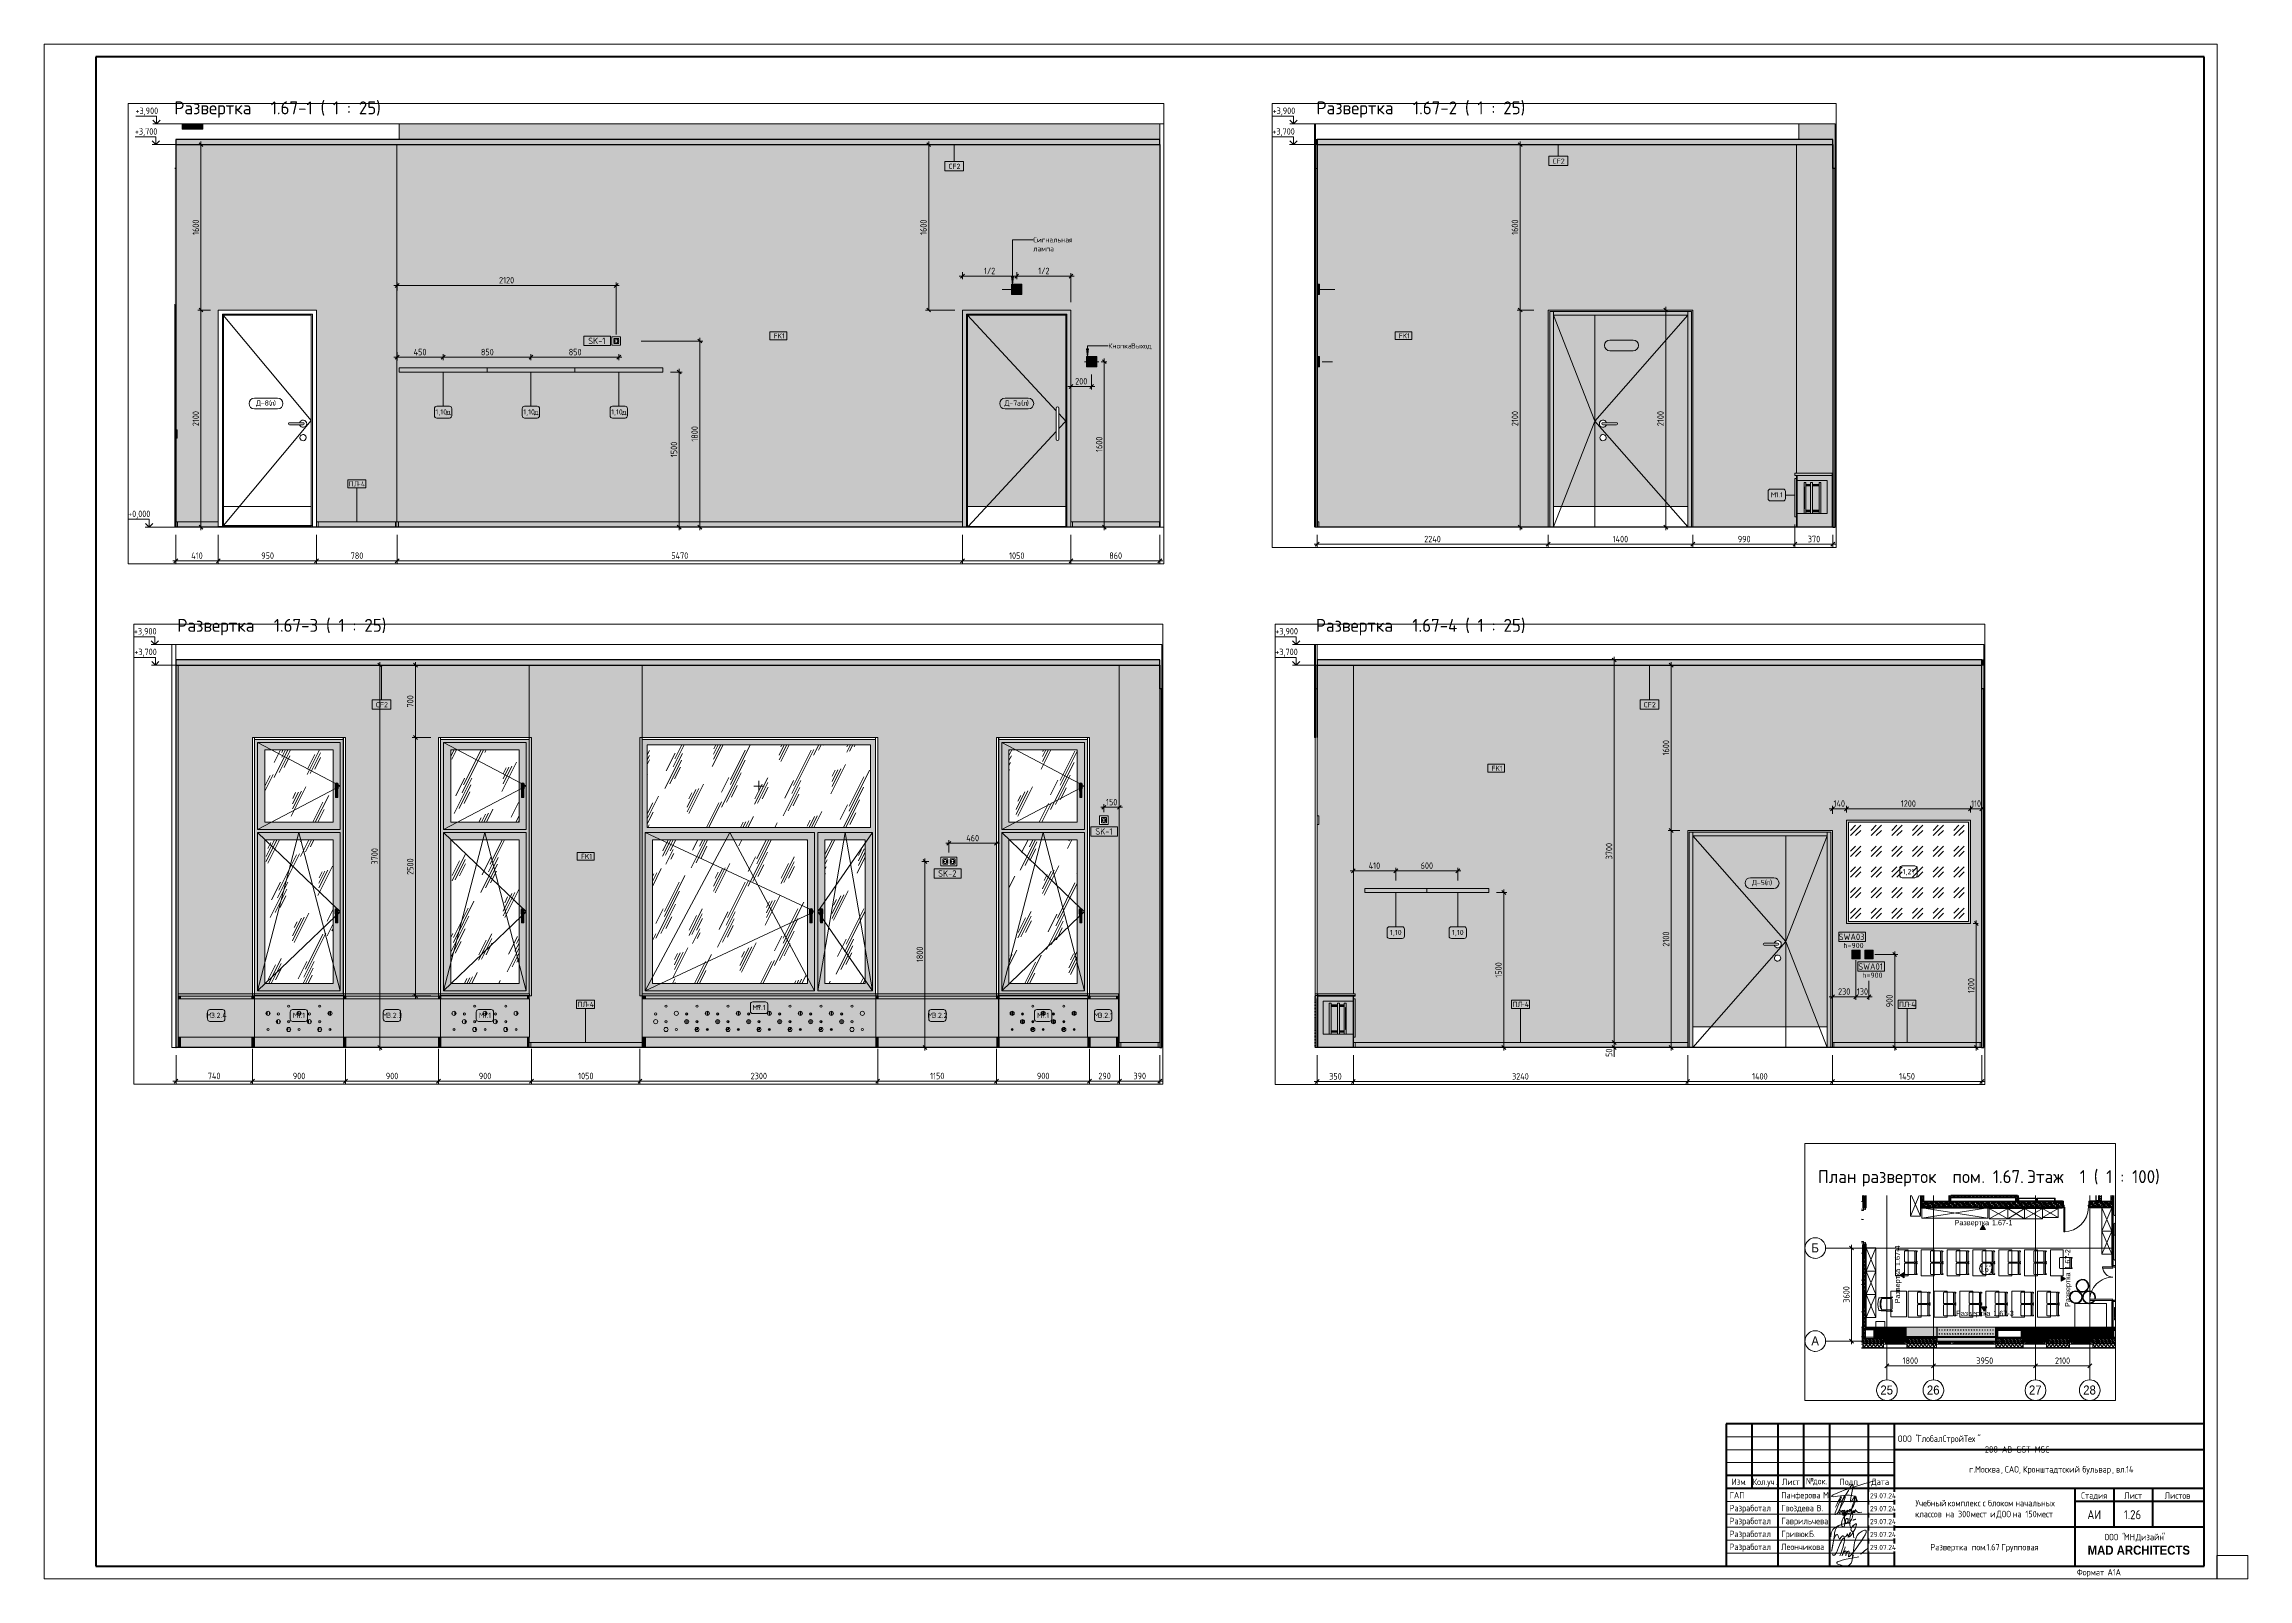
# Paper-space layout 'Layout1' of a CAD drawing. Header units: millimetres. Extents: x -841 to 12, y 0 to 594.
# The model-space entities are those that its viewports show. They can reach past a viewport. Long polylines and large blocks are cut down to what shows.
import ezdxf

# ---------------------------------------------------------------- set-up
doc = ezdxf.new("R2010")
doc.units = ezdxf.units.MM
for name, pattern in [('200_ШТРИХ__ш1_п0_6_', [40, 25, -15]), ('Осевая', [3175, 635, -476.25, 1587.5, -476.25]), ('Скрыто', [7.14375, 4.7625, -2.38125]), ('Штрих', [158.75, 79.375, -79.375])]:
    doc.linetypes.add(name, pattern=pattern)
for name, color, linetype, lineweight in [('A-ANNO-DIMS', 7, 'Continuous', 9), ('A-ANNO-DIMS-100', 7, 'Continuous', 9), ('A-ANNO-DIMS-25', 7, 'Continuous', 9), ('A-ANNO-NOTE', 7, 'Continuous', 9), ('A-AREA-IDEN', 7, 'Continuous', 9), ('A-CLNG', 7, 'Continuous', 9), ('A-CLNG-IDEN', 7, 'Continuous', 9), ('A-DETL', 7, 'Continuous', 9), ('A-DOOR', 7, 'Continuous', 9), ('A-DOOR-1', 7, 'Continuous', 13), ('A-DOOR-2', 7, 'Штрих', 9), ('A-DOOR-3', 7, '200_ШТРИХ__ш1_п0_6_', 9), ('A-DOOR-FRAM', 7, 'Continuous', 13), ('A-DOOR-FRAM-1', 7, 'Continuous', 9), ('A-DOOR-FRAM-2', 7, 'Continuous', 18), ('A-DOOR-IDEN', 7, 'Continuous', 9), ('A-FLOR', 7, 'Continuous', 9), ('A-GENM', 7, 'Continuous', 9), ('A-GENM-IDEN', 7, 'Continuous', 9), ('A-GLAZ', 7, 'Continuous', 9), ('A-GLAZ-1', 7, 'Continuous', 13), ('A-WALL', 7, 'Continuous', 9), ('A-WALL-IDEN', 7, 'Continuous', 9), ('A-WALL-PATT', 7, 'Continuous', 9), ('E-ELEC-EQPM', 7, 'Continuous', 9), ('E-ELEC-FIXT-IDEN', 7, 'Continuous', 9), ('G-ANNO-DIMS', 7, 'Continuous', 9), ('G-ANNO-DIMS-1', 7, 'Continuous', 20), ('G-ANNO-SYMB', 7, 'Continuous', 9), ('G-ANNO-TTLB', 7, 'Скрыто', 9), ('I-FURN', 7, 'Continuous', 9), ('I-FURN-IDEN', 7, 'Continuous', 9), ('I-WALL', 7, 'Continuous', 9), ('M-EQPM', 7, 'Continuous', 9), ('Знаки', 7, 'Continuous', 9), ('Знаки-1', 7, 'Continuous', 18), ('Марки для знаков', 7, 'Continuous', 9), ('Ограждение', 7, 'Continuous', 9), ('Оси', 7, 'Continuous', 9), ('Оси-1', 7, 'Continuous', 20), ('Оси-2', 7, 'Осевая', 9), ('Поручни', 7, 'Continuous', 9), ('Электрические приборы', 7, 'Continuous', 9)]:
    doc.layers.add(name, color=color, linetype=linetype, lineweight=lineweight)
for name, color, linetype, lineweight, true_color in [('A-CLNG-1', 7, 'Continuous', 9, 0x787878), ('A-CLNG-FNSH-1', 7, 'Continuous', 30, 0x3c3c3c), ('A-FLOR-FNSH-1', 7, 'Continuous', 30, 0x3c3c3c), ('A-WALL-1', 7, 'Continuous', 25, 0x3c3c3c), ('A-WALL-2', 7, 'Continuous', 35, 0x3c3c3c), ('A-WALL-3', 7, 'Continuous', 13, 0x3c3c3c), ('A-WALL-4', 7, 'Continuous', 30, 0x3c3c3c), ('A-WALL-5', 7, 'Continuous', 40, 0x3c3c3c), ('A-WALL-FNSH-1', 7, 'Continuous', 13, 0x3c3c3c), ('A-WALL-FNSH-2', 7, 'Continuous', 9, 0x3c3c3c), ('A-WALL-FNSH-3', 7, 'Continuous', 30, 0x3c3c3c), ('G-ANNO-TEXT-1', 7, 'Continuous', 9, 0x3c3c3c), ('I-FURN-1', 7, 'Continuous', 9, 0xf0f0f0), ('I-FURN-2', 7, 'Continuous', 9, 0xaaaaaa), ('I-FURN-4', 7, 'Continuous', 9, 0xc0c0c0), ('I-FURN-6', 7, 'Continuous', 9, 0xa1a1a1), ('I-FURN-7', 7, 'Continuous', 9, 0x949494), ('I-WALL-1', 7, 'Continuous', 9, 0x787878), ('Q-SPCQ-1', 9, 'Continuous', 9, 0x808080), ('Q-SPCQ-2', 7, 'Continuous', 9, 0x7f7f7f), ('Розетки', 7, 'Continuous', 9, 0xff1e23)]:
    doc.layers.add(name, color=color, linetype=linetype, lineweight=lineweight, true_color=true_color)
doc.layers.add('G-ANNO-NPLT', color=7, linetype='Continuous', plot=False)
for name, color, linetype, lineweight, true_color, transparency in [('I-FURN-3', 7, 'Continuous', 9, 0xfbfbfb, 0.7), ('I-FURN-5', 7, 'Continuous', 9, 0x303030, 0.7), ('M-EQPM-1', 7, 'Continuous', 9, 0xe6e6e6, 0.7)]:
    doc.layers.add(name, color=color, linetype=linetype, lineweight=lineweight, true_color=true_color, transparency=transparency)
doc.styles.add('Arial', font='arial.ttf', dxfattribs={"width": 0.9, "height": 350})
doc.styles.add('Arial_1', font='arial.ttf', dxfattribs={"height": 200})
doc.styles.add('Arial_B', font='', dxfattribs={"width": 0.9, "height": 3.5})
doc.styles.add('GOST Common_10', font='GOST_Common.ttf', dxfattribs={"width": 0.9, "height": 2})
doc.styles.add('GOST Common_11', font='GOST_Common.ttf', dxfattribs={"height": 5})
doc.styles.add('GOST Common_4', font='GOST_Common.ttf', dxfattribs={"width": 0.9, "height": 250})
doc.styles.add('GOST Common_5', font='GOST_Common.ttf', dxfattribs={"height": 50})
doc.styles.add('GOST Common_6', font='GOST_Common.ttf', dxfattribs={"height": 62.5})
doc.styles.add('GOST Common_7', font='GOST_Common.ttf', dxfattribs={"width": 0.9, "height": 50})
doc.styles.add('GOST Common_8', font='GOST_Common.ttf', dxfattribs={"width": 0.9, "height": 2.5})
doc.styles.add('GOST Common_9', font='GOST_Common.ttf', dxfattribs={"width": 0.9, "height": 3.5})
doc.styles.add('ISOCPEUR_1', font='isocpeur.ttf', dxfattribs={"width": 0.9, "height": 250})
doc.styles.add('ISOCPEUR_2', font='isocpeur.ttf', dxfattribs={"width": 0.9, "height": 62.5})
doc.styles.add('ISOCPEUR_3', font='isocpeur.ttf', dxfattribs={"width": 0.9, "height": 62.5})
doc.styles.get('Arial_B').set_extended_font_data('Arial', bold=True)
doc.dimstyles.new('ISO-2_5_0_9К_БОЛЬШОЙ', dxfattribs={"dimscale": 304.8, "dimtxt": 248.995294, "dimasz": 0.492126, "dimexe": 0.393701, "dimexo": 0.984252, "dimgap": 0, "dimtad": 1, "dimdec": 0, "dimrnd": 10, "dimzin": 0, "dimdsep": 46, "dimtxsty": 'ISOCPEUR_1', "dimblk1": 'OBLIQUE', "dimblk2": 'OBLIQUE', "dimsah": 1, "dimcen": 0.09, "dimdle": 0.393701, "dimazin": 0, "dimtfac": 1, "dimtdec": 4, "dimtix": 1, "dimtmove": 0, "dimatfit": 3, "dimfxl": 1, "dimtvp": 1, "dimtolj": 1, "dimtzin": 0, "dimarcsym": 2})
doc.dimstyles.new('ISO-2_5_0_9К_БОЛЬШОЙ_1', dxfattribs={"dimscale": 304.8, "dimtxt": 62.248823, "dimasz": 0.123031, "dimexe": 0.098425, "dimexo": 0.246063, "dimgap": 0, "dimtad": 1, "dimdec": 0, "dimrnd": 10, "dimzin": 0, "dimdsep": 46, "dimtxsty": 'ISOCPEUR_2', "dimblk1": 'OBLIQUE', "dimblk2": 'OBLIQUE', "dimsah": 1, "dimcen": 0.09, "dimdle": 0.098425, "dimazin": 0, "dimtfac": 1, "dimtdec": 4, "dimtix": 1, "dimtmove": 0, "dimatfit": 3, "dimfxl": 1, "dimtvp": 1, "dimtolj": 1, "dimtzin": 0, "dimarcsym": 2})
doc.dimstyles.new('ISO-2_5_0_9К_БОЛЬШОЙ_2', dxfattribs={"dimscale": 304.8, "dimtxt": 62.248823, "dimasz": 0.123031, "dimexe": 0.098425, "dimexo": 0.246063, "dimgap": 0, "dimtad": 1, "dimdec": 0, "dimrnd": 10, "dimzin": 0, "dimdsep": 46, "dimtxsty": 'ISOCPEUR_3', "dimblk1": 'OBLIQUE', "dimblk2": 'OBLIQUE', "dimsah": 1, "dimcen": 0.09, "dimdle": 0.098425, "dimazin": 0, "dimtfac": 1, "dimtdec": 4, "dimtix": 1, "dimtmove": 0, "dimatfit": 3, "dimfxl": 1, "dimtvp": 1, "dimtolj": 1, "dimtzin": 0, "dimarcsym": 2})
doc.dimstyles.new('ISO-2_5_0_9К_БОЛЬШОЙ_3', dxfattribs={"dimscale": 304.8, "dimtxt": 62.248823, "dimasz": 0.123031, "dimexe": 0.098425, "dimexo": 0.246063, "dimgap": 0, "dimtad": 1, "dimdec": 0, "dimrnd": 10, "dimzin": 0, "dimdsep": 46, "dimtxsty": 'ISOCPEUR_2', "dimblk1": 'OBLIQUE', "dimblk2": 'OBLIQUE', "dimsah": 1, "dimcen": 0.09, "dimdle": 0.098425, "dimazin": 0, "dimtfac": 1, "dimtdec": 4, "dimtix": 1, "dimtmove": 1, "dimatfit": 3, "dimfxl": 1, "dimtvp": 1, "dimtolj": 1, "dimtzin": 0, "dimarcsym": 2})
pattern_1 = [(45, (-82380.944, 0), (-35.35534, 35.35534), [])]
pattern_2 = [(0, (-82380.944, 0), (121.92, 30.48), [10.058, -81.382, 10.058, -81.382, -487.68]), (0, (-82380.944, 0), (121.92, 30.48), [-182.88, 10.058, -172.822, 10.058, -81.382, -213.36]), (0, (-82380.944, 0), (121.92, 30.48), [-457.2, 10.058, -50.902, 10.058, -142.342]), (120, (-82335.224, 15.24), (-87.356454, 90.345817), [10.058, -81.382, 10.058, -81.382, -487.68]), (120, (-82335.224, 15.24), (-87.356454, 90.345817), [-182.88, 10.058, -172.822, 10.058, -81.382, -213.36]), (120, (-82335.224, 15.24), (-87.356454, 90.345817), [-457.2, 10.058, -50.902, 10.058, -142.342]), (240, (-82319.984, 76.2), (-34.563546, -120.825817), [10.058, -81.382, 10.058, -81.382, -487.68]), (240, (-82319.984, 76.2), (-34.563546, -120.825817), [-182.88, 10.058, -172.822, 10.058, -81.382, -213.36]), (240, (-82319.984, 76.2), (-34.563546, -120.825817), [-457.2, 10.058, -50.902, 10.058, -142.342])]
pattern_3 = [(45, (-82380.94, 0), (-106.06602, 106.06602), []), (135, (-82380.94, 0), (-106.06602, -106.06602), [])]
pattern_4 = [(63.435, (63.5, 31.75), (-255.5833, 766.7475), [317.5, -190.5, 317.5, -190.5, -403.903]), (63.435, (63.5, 31.75), (-255.5833, 766.7475), [-1016, 127, -276.903]), (63.435, (47.6, 47.6), (-255.5833, 766.7475), [254, -317.5, 190.5, -190.5, -467.403]), (63.435, (47.6, 47.6), (-255.5833, 766.7475), [-952.5, 222.25, -245.153]), (63.435, (47.6, 95.25), (-255.5833, 766.7475), [190.5, -381, 127, -190.5, -530.903]), (63.435, (47.6, 95.25), (-255.5833, 766.7475), [-889, 285.75, -245.153]), (63.435, (95.25, 47.6), (-255.5833, 766.7475), [190.5, -381, 158.75, -6404.653]), (63.435, (142.9, 95.25), (-255.5833, 766.7475), [95.25, -476.25, 63.5, -6499.903]), (63.435, (63.5, 174.6), (-255.5833, 766.7475), [63.5, -476.25, 63.5, -254, -562.653]), (63.435, (63.5, 174.6), (-255.5833, 766.7475), [-857.25, 158.75, -403.903]), (63.435, (349.25, 127), (-255.5833, 766.7475), [317.5, -476.25, 381, -251.503]), (63.435, (349.25, 79.4), (-255.5833, 766.7475), [444.5, -317.5, 476.25, -188.003]), (63.435, (381, 95.25), (-255.5833, 766.7475), [508, -254, 381, -276.903]), (63.435, (428.6, 142.9), (-255.5833, 766.7475), [317.5, -444.5, 254, -403.903]), (63.435, (381, 238.1), (-255.5833, 766.7475), [158.75, -635, 190.5, -435.653]), (63.435, (476.25, 190.5), (-255.5833, 766.7475), [127, -635, 127, -530.903])]
pattern_5 = [(45, (48221.137, 0), (-14.25598, 14.25598), []), (45, (48235.393, 0), (-14.25598, 14.25598), [25.202, -5.04, 0.8382, -4.202])]

psp = doc.layouts.get("Layout1")

# ---------------------------------------------------------------- texts
at = {"layer": 'G-ANNO-TTLB', "linetype": 'Continuous', "attachment_point": 1}
for s, insert, char_height, width, style in [('Развертка', (-790.59, 571.81), 5, 41.6076, 'GOST Common_11'), (' 1.67-1 ( 1 : 25)', (-756.26, 571.81), 5, 50.1055, 'GOST Common_11'), ('Развертка', (-348.53, 571.81), 5, 41.6076, 'GOST Common_11'), (' 1.67-2 ( 1 : 25)', (-314.2, 571.81), 5, 51.308, 'GOST Common_11'), ('Развертка', (-789.42, 371.54), 5, 41.6076, 'GOST Common_11'), (' 1.67-3 ( 1 : 25)', (-755.09, 371.54), 5, 51.308, 'GOST Common_11'), ('Развертка', (-348.76, 371.54), 5, 41.6076, 'GOST Common_11'), (' 1.67-4 ( 1 : 25)', (-314.43, 371.54), 5, 51.8692, 'GOST Common_11'), ('План', (-154.41, 158.2), 5, 18.4388, 'GOST Common_11'), ('\\fGOST Common|b0|i0|c204|p34|; ', (-139.2, 158.2), 5, 2.0844, 'GOST Common_11'), ('разверток', (-137.48, 158.2), 5, 40.4852, 'GOST Common_11'), ('\\fGOST Common|b0|i0|c204|p34|; ', (-104.07, 158.2), 5, 2.0844, 'GOST Common_11'), ('пом', (-102.35, 158.2), 5, 13.5485, 'GOST Common_11'), ('. 1.67. ', (-91.17, 158.2), 5, 21.4852, 'GOST Common_11'), ('Этаж', (-73.45, 158.2), 5, 21.0042, 'GOST Common_11'), (' 1 ( 1 : 100)', (-56.12, 158.2), 5, 35.2742, 'GOST Common_11'), ('ООО', (-123.49, 55.52), 2.5, 6.4937, 'GOST Common_8'), (' "', (-118.13, 55.52), 2.5, 2.5975, 'GOST Common_8'), ('ГлобалСтройТех', (-115.99, 55.52), 2.5, 28.2114, 'GOST Common_8'), ('"                                                                               288-AB-GST-MSC', (-92.71, 55.52), 2.5, 105.1974, 'GOST Common_8'), ('\\fGOST Common|b0|i0|c204|p34|;\\W.9;г', (-95.86, 43.66), 2.5, 1.9481, 'GOST Common_8'), ('Москва', (-93.6, 43.66), 2.5, 12.1215, 'GOST Common_8'), ('САО', (-82.05, 43.66), 2.5, 6.5658, 'GOST Common_8'), ('Кронштадтский', (-75.08, 43.66), 2.5, 26.9848, 'GOST Common_8'), ('\\fGOST Common|b0|i0|c204|p34|;\\W.9; ', (-52.82, 43.66), 2.5, 0.938, 'GOST Common_8'), ('бульвар', (-52.05, 43.66), 2.5, 13.8532, 'GOST Common_8'), ('вл', (-39.07, 43.66), 2.5, 3.8962, 'GOST Common_8'), ('.14', (-35.85, 43.66), 2.5, 4.3291, 'GOST Common_8'), ('\\fGOST Common|b0|i0|c204|p34|;\\W.9;.', (-94.25, 43.66), 2.5, 0.7937, 'GOST Common_8'), (', ', (-83.6, 43.66), 2.5, 1.8759, 'GOST Common_8'), (', ', (-76.63, 43.66), 2.5, 1.8759, 'GOST Common_8'), (', ', (-40.62, 43.66), 2.5, 1.8759, 'GOST Common_8'), ('Учебный', (-116.67, 30.59), 2.5, 14.0696, 'GOST Common_8'), ('классов', (-116.78, 26.36), 2.5, 13.2759, 'GOST Common_8'), ('\\fGOST Common|b0|i0|c204|p34|;\\W.9; ', (-105.83, 26.36), 2.5, 0.938, 'GOST Common_8'), ('\\fGOST Common|b0|i0|c204|p34|;\\W.9; ', (-105.06, 30.59), 2.5, 0.938, 'GOST Common_8'), ('на', (-105.06, 26.36), 2.5, 4.1127, 'GOST Common_8'), ('комплекс', (-104.28, 30.59), 2.5, 15.5127, 'GOST Common_8'), (' 300 ', (-101.66, 26.36), 2.5, 7.7203, 'GOST Common_8'), ('мест', (-95.29, 26.36), 2.5, 8.2253, 'GOST Common_8'), ('\\fGOST Common|b0|i0|c204|p34|;\\W.9; ', (-91.48, 30.59), 2.5, 0.938, 'GOST Common_8'), ('\\fGOST Common|b0|i0|c204|p34|;\\W.9;с', (-90.71, 30.59), 2.5, 1.6595, 'GOST Common_8'), ('\\fGOST Common|b0|i0|c204|p34|;\\W.9; ', (-89.34, 30.59), 2.5, 0.938, 'GOST Common_8'), ('\\fGOST Common|b0|i0|c204|p34|;\\W.9; ', (-88.51, 26.36), 2.5, 0.938, 'GOST Common_8'), ('блоком', (-88.57, 30.59), 2.5, 11.9051, 'GOST Common_8'), ('\\fGOST Common|b0|i0|c204|p34|;\\W.9;и', (-87.73, 26.36), 2.5, 1.9481, 'GOST Common_8'), ('\\fGOST Common|b0|i0|c204|p34|;\\W.9; ', (-86.13, 26.36), 2.5, 0.938, 'GOST Common_8'), ('ДОО', (-85.35, 26.36), 2.5, 6.7823, 'GOST Common_8'), ('\\fGOST Common|b0|i0|c204|p34|;\\W.9; ', (-79.76, 26.36), 2.5, 0.938, 'GOST Common_8'), ('на', (-78.98, 26.36), 2.5, 4.1127, 'GOST Common_8'), ('\\fGOST Common|b0|i0|c204|p34|;\\W.9; ', (-78.74, 30.59), 2.5, 0.938, 'GOST Common_8'), ('начальных', (-77.97, 30.59), 2.5, 18.1823, 'GOST Common_8'), (' 150 ', (-75.59, 26.36), 2.5, 7.143, 'GOST Common_8'), ('мест', (-69.7, 26.36), 2.5, 8.2253, 'GOST Common_8'), ('АИ', (-50.15, 26.62), 3.5, 6.5658, 'GOST Common_9'), ('1.26', (-35.96, 26.62), 3.5, 8.5139, 'GOST Common_9'), ('Развертка', (-110.92, 13.54), 2.5, 18.543, 'GOST Common_8'), ('\\fGOST Common|b0|i0|c204|p34|;\\W.9; ', (-95.62, 13.54), 2.5, 0.938, 'GOST Common_8'), ('пом', (-94.85, 13.54), 2.5, 6.0608, 'GOST Common_8'), ('.1.67 ', (-89.85, 13.54), 2.5, 7.7924, 'GOST Common_8'), ('Групповая', (-83.42, 13.54), 2.5, 17.7494, 'GOST Common_8')]:
    psp.add_mtext(s, dxfattribs=dict(at, insert=insert, char_height=char_height, width=width, style=style))

msp = doc.modelspace()

# ---------------------------------------------------------------- texts
at = {"layer": 'A-AREA-IDEN', "insert": (14076.3, 2921.7), "char_height": 250, "width": 606.076, "attachment_point": 1, "style": 'GOST Common_4'}
msp.add_mtext('1.67', dxfattribs=at)
at = {"layer": 'A-CLNG-IDEN', "char_height": 50, "width": 132.278, "attachment_point": 1, "style": 'GOST Common_5'}
for insert in [(33603.8, 3564.9), (28261.1, 3515), (39683.4, 3342.3), (51549.7, 3342.3)]:
    msp.add_mtext('CF2', dxfattribs=dict(at, insert=insert))
at = {"layer": 'A-DOOR-IDEN', "char_height": 50, "attachment_point": 1, "style": 'GOST Common_5'}
for s, insert, width in [('-5(', (52643.5, 1621.4), 112.236), ('\\fGOST Common|b0|i0|c204|p34|;)', (52772.5, 1621.4), 24.051), ('\\fGOST Common|b0|i0|c204|p34|;Д', (52597.2, 1621.4), 56.118), ('\\fGOST Common|b0|i0|c204|p34|;п', (52736.1, 1621.4), 44.093), ('-8(', (21607.9, 1225.3), 112.236), ('\\fGOST Common|b0|i0|c204|p34|;)', (21735.2, 1225.3), 24.051), ('\\fGOST Common|b0|i0|c204|p34|;(', (28964.9, 1225.3), 24.051), ('\\fGOST Common|b0|i0|c204|p34|;)', (29019.5, 1225.3), 24.051), ('\\fGOST Common|b0|i0|c204|p34|;Д', (21561.6, 1225.3), 56.118), ('\\fGOST Common|b0|i0|c204|p34|;Д', (28804.5, 1225.3), 56.118), ('-7', (28850.8, 1225.3), 88.186), ('\\fGOST Common|b0|i0|c204|p34|;л', (21700.5, 1225.3), 42.089), ('\\fGOST Common|b0|i0|c204|p34|;а', (28923.5, 1225.3), 50.105), ('\\fGOST Common|b0|i0|c204|p34|;л', (28984.7, 1225.3), 42.089)]:
    msp.add_mtext(s, dxfattribs=dict(at, insert=insert, width=width))
at = {"layer": 'A-GENM-IDEN', "char_height": 50, "attachment_point": 1, "style": 'GOST Common_5'}
for s, insert, width in [('ПЛ', (22458.5, 442.8), 98.207), ('-4', (22539.6, 442.8), 94.198), ('ПЛ', (41634.9, 442.6), 98.207), ('-4', (41715.9, 442.6), 94.198), ('ПЛ', (50280.6, 442.8), 98.207), ('-4', (50361.6, 442.8), 94.198), ('ПЛ', (54019.6, 442.8), 98.207), ('-4', (54100.6, 442.8), 94.198)]:
    msp.add_mtext(s, dxfattribs=dict(at, insert=insert, width=width))
at = {"layer": 'A-WALL-IDEN', "char_height": 50, "width": 111.835, "attachment_point": 1, "style": 'GOST Common_7'}
for insert in [(50078.2, 2726.8), (26571.5, 1874.5), (32116.9, 1874.5), (41669.3, 1874.5)]:
    msp.add_mtext('FK1', dxfattribs=dict(at, insert=insert))
at = {"layer": 'E-ELEC-FIXT-IDEN', "attachment_point": 1}
for s, insert, char_height, width, style in [('SK-1', (46645.6, 2122.3), 62.5, 212.447, 'GOST Common_6'), ('SK-1', (24776.4, 1832.9), 62.5, 212.447, 'GOST Common_6'), ('SK-2', (45124.5, 1715.5), 62.5, 228.481, 'GOST Common_6'), ('SWA03', (53436.7, 1103), 62.5, 320.675, 'GOST Common_6'), ('h=900', (53482, 1012.8), 50, 220.464, 'GOST Common_5'), ('SWA01', (53626.4, 815), 62.5, 304.641, 'GOST Common_6'), ('h=900', (53665, 724.8), 50, 220.464, 'GOST Common_5')]:
    msp.add_mtext(s, dxfattribs=dict(at, insert=insert, char_height=char_height, width=width, style=style))
at = {"layer": 'G-ANNO-DIMS', "char_height": 62.5, "width": 254.705, "attachment_point": 1, "line_spacing_factor": 1.149209, "style": 'ISOCPEUR_2', "bg_fill": 3, "box_fill_scale": 1.25, "bg_fill_color": 256, "bg_fill_true_color": 13158600, "bg_fill_transparency": 0}
for s, insert in [('+3,900', (20396.3, 4059.2)), ('+3,900', (30895.5, 4059.2)), ('+3,900', (37343, 4059.2)), ('+3,900', (47985.4, 4059.2)), ('+3,700', (20390.4, 3859.2)), ('+3,700', (30893, 3859.2)), ('+3,700', (37346.8, 3859.2)), ('+3,700', (47985.4, 3859.2)), ('+0,000', (20324.9, 159.2))]:
    msp.add_mtext(s, dxfattribs=dict(at, insert=insert))
at = {"layer": 'G-ANNO-SYMB', "char_height": 200, "attachment_point": 1, "style": 'Arial_1'}
for s, insert, width in [(' 1.67-1', (14467.6, 4682.7), 1074.261), ('Развертка', (13098.4, 4682.7), 1659.493), ('Развертка', (13150.8, 1173), 1659.493), (' 1.67-3', (14520, 1173), 1074.261)]:
    msp.add_mtext(s, dxfattribs=dict(at, insert=insert, width=width))
at = {"layer": 'G-ANNO-SYMB', "char_height": 200, "attachment_point": 1, "rotation": 90, "style": 'Arial_1'}
for s, insert, width in [(' 1.67-4', (10787.9, 2827.4), 1074.261), (' 1.67-2', (17372.9, 2687.6), 1074.261), ('Развертка', (10787.9, 1458.2), 1659.493), ('Развертка', (17372.9, 1318.4), 1659.493)]:
    msp.add_mtext(s, dxfattribs=dict(at, insert=insert, width=width))
at = {"layer": 'G-ANNO-TEXT-1', "char_height": 50, "attachment_point": 1, "style": 'GOST Common_7'}
for s, insert, width in [('Сигнальная', (29083.7, 2804.2), 404.051), ('\\fGOST Common|b0|i0|c204|p34|;\\W.9; ', (29417.1, 2804.2), 19.842), ('лампа', (29083.7, 2718.2), 212.848), ('Кнопка', (29808.7, 1778), 248.924), ('\\fGOST Common|b0|i0|c204|p34|;\\W.9; ', (30014.1, 1778), 19.842), ('Выход', (30030.4, 1778), 209.24)]:
    msp.add_mtext(s, dxfattribs=dict(at, insert=insert, width=width))
at = {"layer": 'I-FURN-IDEN', "char_height": 50, "attachment_point": 1, "style": 'GOST Common_5'}
for s, insert, width in [('1,21', (54055.7, 1726.8), 126.266), ('1,10', (23298.5, 1138.9), 126.266), ('1,10', (24148.5, 1138.9), 126.266), ('1,10', (24998.5, 1138.9), 126.266), ('1,10', (49095.4, 1138.9), 126.266), ('1,10', (49695.4, 1138.9), 126.266), ('\\fGOST Common|b0|i0|c204|p34|;д', (23402.7, 1138.9), 44.093), ('\\fGOST Common|b0|i0|c204|p34|;д', (24252.7, 1138.9), 44.093), ('\\fGOST Common|b0|i0|c204|p34|;д', (25102.7, 1138.9), 44.093)]:
    msp.add_mtext(s, dxfattribs=dict(at, insert=insert, width=width))
at = {"layer": 'Марки для знаков', "char_height": 50, "attachment_point": 1, "style": 'GOST Common_5'}
for s, insert, width in [('\\fGOST Common|b0|i0|c204|p34|;М', (43326.6, 411.8), 56.118), ('7.1', (43372.9, 411.8), 92.194), ('\\fGOST Common|b0|i0|c204|p34|;М', (35714.9, 336.8), 56.118), ('1.1', (35761.2, 336.8), 78.165), ('\\fGOST Common|b0|i0|c204|p34|;М', (38041.9, 336.8), 56.118), ('3.2.4', (38088.3, 336.8), 172.363), ('\\fGOST Common|b0|i0|c204|p34|;М', (38880.8, 336.8), 56.118), ('1.1', (38927.1, 336.8), 78.165), ('\\fGOST Common|b0|i0|c204|p34|;М', (39745.6, 336.8), 56.118), ('3.2.3', (39791.9, 336.8), 164.346), ('\\fGOST Common|b0|i0|c204|p34|;М', (40680.8, 336.8), 56.118), ('1.1', (40727.1, 336.8), 78.165), ('\\fGOST Common|b0|i0|c204|p34|;М', (45021.4, 336.8), 56.118), ('3.2.2', (45067.7, 336.8), 166.35), ('\\fGOST Common|b0|i0|c204|p34|;М', (46080.8, 336.8), 56.118), ('1.1', (46127.1, 336.8), 78.165), ('\\fGOST Common|b0|i0|c204|p34|;М', (46630.2, 336.8), 56.118), ('3.2.1', (46676.5, 336.8), 152.321)]:
    msp.add_mtext(s, dxfattribs=dict(at, insert=insert, width=width))
at = {"layer": 'Оси', "char_height": 350, "attachment_point": 1, "style": 'Arial'}
for s, insert, width in [('\\fArial|b0|i0|c204|p34|;\\W.9;Б', (7558, 3781), 353.544), ('\\fArial|b0|i0|c204|p34|;\\W.9;А', (7554.9, 181), 360.759), ('25', (10226.4, -1719.9), 606.076), ('26', (12026.4, -1719.9), 606.076), ('27', (15976.4, -1719.9), 606.076), ('28', (18076.4, -1719.9), 606.076)]:
    msp.add_mtext(s, dxfattribs=dict(at, insert=insert, width=width))

# ---------------------------------------------------------------- blocks, each defined once
blk = doc.blocks.new('Штамп_РД_основной - А1А-27074248-Развертка пом_1_67 Групповая')
at = {"layer": 'A-ANNO-NOTE'}
for points, knots in [([(-338.04, -117.09), (-338.7, -122.45), (-329.95, -103.67), (-335.82, -123.67), (-330.91, -113.57), (-333.31, -120.58), (-331.35, -115.2), (-331.8, -118.76), (-331.18, -118.6), (-331.48, -117.47), (-332.41, -115.06), (-346.74, -118.37), (-335.97, -113.63), (-324.18, -110.47)], [0, 0, 0, 0, 0.0513615, 0.1091052, 0.1522958, 0.178941, 0.1972205, 0.2080985, 0.2140042, 0.2188047, 0.2389907, 0.2707687, 0.3130687, 0.3130687, 0.3130687, 0.3130687]), ([(-339.6, -120.68), (-338.03, -117.16), (-337.34, -116.47), (-337.34, -117.01), (-338.8, -120.61), (-340.42, -123.93), (-338.88, -123.37), (-338.39, -122.01), (-335.91, -117.73), (-335.91, -116.39), (-336.4, -116.39), (-336.93, -117.86), (-338.31, -122.65)], [0, 0, 0, 0, 0.0080365, 0.0160998, 0.028237, 0.0420073, 0.0521324, 0.0641411, 0.0757014, 0.0858292, 0.0908816, 0.1013994, 0.1013994, 0.1013994, 0.1013994]), ([(-334.92, -121.85), (-335.39, -122.12), (-335.39, -122.36), (-335.08, -122.36), (-334.79, -121.86), (-335.46, -123.69), (-336.26, -124.25), (-335.67, -123.24), (-334.43, -122), (-333.69, -121.48), (-334.3, -121.48), (-334.58, -122.51), (-333.95, -122.51), (-332.11, -119.19), (-332.11, -118.03), (-332.59, -118.5), (-333.54, -122.06), (-333.54, -122.65)], [0, 0, 0, 0, 0.00162511, 0.00331349, 0.00754981, 0.01278161, 0.01888966, 0.02470924, 0.03042302, 0.03530305, 0.0391434, 0.04257709, 0.05077407, 0.05912564, 0.06755136, 0.07580968, 0.08321457, 0.08321457, 0.08321457, 0.08321457]), ([(-341.44, -132.23), (-341.94, -127.35), (-328.89, -126.72), (-340.13, -127.01), (-339.88, -131.73), (-341.68, -139.94), (-340.55, -134.68), (-340.23, -132.52), (-338.7, -130.28), (-338.3, -134.28), (-337.45, -132.06), (-336.73, -131.65)], [0, 0, 0, 0, 0.019426, 0.0387349, 0.0549438, 0.0672527, 0.0778646, 0.084698, 0.0906304, 0.096697, 0.1015072, 0.1015072, 0.1015072, 0.1015072]), ([(-338.31, -122.65), (-338.31, -123.16), (-337.4, -123.16), (-337.4, -122.18), (-337.76, -122.18), (-337.86, -122.27), (-337.86, -122.45), (-336.95, -122.11), (-337.26, -122.65)], [0, 0, 0, 0, 0.00358547, 0.00695057, 0.00915819, 0.01015554, 0.01205798, 0.01469377, 0.01469377, 0.01469377, 0.01469377]), ([(-336.52, -122.82), (-335.98, -125.91), (-335.98, -128.51), (-337.09, -128.51), (-337.63, -126.53), (-335.78, -123.34), (-334.29, -122.94), (-332.03, -122.74)], [0, 0, 0, 0, 0.01155157, 0.02127823, 0.03282555, 0.04509601, 0.05773263, 0.05773263, 0.05773263, 0.05773263]), ([(-337.04, -123.15), (-336.33, -122.45), (-336.88, -121.9), (-337.19, -122.22), (-336.57, -122.38), (-335.98, -121.8), (-335.98, -122.14), (-336.29, -122.45), (-335.64, -122.45), (-335.9, -123.17), (-336.96, -124.23), (-336.96, -123.36), (-335.57, -122.19), (-335.11, -122.65)], [0, 0, 0, 0, 0.00332582, 0.00612366, 0.00901076, 0.01174206, 0.01415884, 0.01630272, 0.0190767, 0.02344016, 0.02813242, 0.03439448, 0.03937975, 0.03937975, 0.03937975, 0.03937975]), ([(-336.73, -131.65), (-336.69, -132.19), (-335.41, -132.52), (-334.96, -129.96), (-334.72, -133.44), (-334.65, -131.27), (-333.5, -130.12), (-334.9, -132.4), (-333.52, -132.31), (-329.94, -124.81), (-334.86, -129.74), (-332.72, -130.12), (-332.69, -131.28), (-332.61, -132.58)], [0, 0, 0, 0, 0.0046234, 0.0123007, 0.0208561, 0.0283952, 0.03509, 0.0409642, 0.0537756, 0.0710384, 0.0891313, 0.0998193, 0.1046376, 0.1046376, 0.1046376, 0.1046376]), ([(-334.89, -125.37), (-335.11, -125.15), (-335.5, -125.15), (-335.69, -125.34), (-335.81, -126.03), (-335.81, -126.9), (-335.29, -127.04), (-334.88, -126.64), (-334.73, -125.4), (-334.73, -125.1), (-334.73, -125.1), (-334.73, -125.11), (-334.83, -126.08), (-334.77, -126.92), (-334.56, -126.92), (-333.91, -126.43), (-332.93, -124.42), (-332.93, -123.27), (-333.1, -122.97), (-333.59, -122.97), (-334.05, -124.31), (-334.22, -127.46), (-333.93, -128.25), (-333.8, -128.74)], [0, 0, 0, 0, 0.0016332, 0.00392105, 0.00702344, 0.01058969, 0.01394693, 0.01793334, 0.0215051, 0.02411625, 0.02465035, 0.02632052, 0.02939378, 0.03280325, 0.03593957, 0.04142394, 0.04849321, 0.05477683, 0.05812393, 0.06191415, 0.07043912, 0.0795646, 0.08714635, 0.08714635, 0.08714635, 0.08714635]), ([(-333.54, -122.65), (-333.3, -122.89), (-332.62, -122.21), (-333.2, -122.21), (-332.6, -122.21), (-332.14, -121.75), (-332.66, -122.65)], [0, 0, 0, 0, 0.00269646, 0.00576297, 0.00838865, 0.01167349, 0.01167349, 0.01167349, 0.01167349]), ([(-331.86, -121.61), (-331.93, -121.96), (-331.61, -121.96), (-331.61, -122.32), (-330.85, -123.08), (-329.44, -122.71)], [0, 0, 0, 0, 0.001554219, 0.00418307, 0.008514983, 0.008514983, 0.008514983, 0.008514983]), ([(-340.81, -138.96), (-340.12, -140.15), (-338.38, -136.42), (-337.65, -133.87), (-335.19, -130.73), (-337.14, -137.8), (-337.95, -139.54)], [0, 0, 0, 0, 0.00891354, 0.0206837, 0.03596829, 0.05045262, 0.05045262, 0.05045262, 0.05045262]), ([(-334.59, -139.54), (-335.36, -141.78), (-325.61, -128.89), (-328.98, -129.54), (-332.56, -132.13), (-332.82, -142.77), (-335.05, -143.85), (-340.39, -142.51), (-338.8, -141.36), (-330.59, -139.93)], [0, 0, 0, 0, 0.0206368, 0.0432038, 0.0605873, 0.0770759, 0.0945827, 0.1039292, 0.1187761, 0.1187761, 0.1187761, 0.1187761])]:
    blk.add_open_spline(points, degree=3, knots=knots, dxfattribs=at)
for points, degree in [([(-333.54, -122.65), (-333.03, -122.65)], 1), ([(-333.25, -127.9), (-332.55, -127.9)], 1), ([(-332.92, -125.74), (-332.05, -125.55), (-331.8, -125.33)], 2), ([(-332.8, -122.83), (-332.58, -123.05), (-331.86, -122.34), (-331.86, -121.61)], 3), ([(-335.86, -136.11), (-337.11, -139.54)], 1), ([(-329.93, -138.92), (-327, -136.46)], 1), ([(-336.69, -138.38), (-335.63, -137.2), (-335.23, -137.31), (-335.71, -139.54)], 3), ([(-335.71, -139.54), (-335.36, -137.28), (-333.78, -136.92), (-334.59, -139.54)], 3), ([(-333.25, -139.54), (-332.55, -139.54)], 1)]:
    blk.add_open_spline(points, degree=degree, dxfattribs=at)
at = {"layer": 'G-ANNO-TTLB', "linetype": 'Continuous'}
for p, q in [((-1033, 445.5), (-1033, -148.5)), ((-1033, 445.5), (-192, 445.5)), ((-192, 445.5), (-192, -148.5)), ((-317, -93.5), (-382, -93.5)), ((-317, -98.5), (-382, -98.5)), ((-317, -103.5), (-382, -103.5)), ((-317, -118.5), (-382, -118.5)), ((-317, -123.5), (-382, -123.5)), ((-317, -128.5), (-382, -128.5)), ((-317, -133.5), (-382, -133.5)), ((-317, -138.5), (-382, -138.5)), ((-192, -148.5), (-1033, -148.5))]:
    blk.add_line(p, q, dxfattribs=at)
at = {"layer": 'G-ANNO-TTLB', "linetype": 'Continuous', "lineweight": 40}
for p, q in [((-1013, 440.5), (-1013, -143.5)), ((-197, 440.5), (-1013, 440.5)), ((-197, -143.5), (-197, 440.5)), ((-382, -88.5), (-382, -143.5)), ((-197, -88.5), (-382, -88.5)), ((-372, -88.5), (-372, -113.5)), ((-362, -88.5), (-362, -143.5)), ((-352, -88.5), (-352, -113.5)), ((-342, -88.5), (-342, -143.5)), ((-327, -88.5), (-327, -143.5)), ((-317, -88.5), (-317, -143.5)), ((-197, -98.5), (-317, -98.5)), ((-317, -108.5), (-382, -108.5)), ((-197, -113.5), (-382, -113.5)), ((-247, -113.5), (-247, -143.5)), ((-197, -118.5), (-247, -118.5)), ((-232, -113.5), (-232, -128.5)), ((-217, -113.5), (-217, -128.5)), ((-197, -128.5), (-317, -128.5)), ((-1013, -143.5), (-197, -143.5))]:
    blk.add_line(p, q, dxfattribs=at)
at = {"layer": 'G-ANNO-TTLB', "linetype": 'Continuous', "attachment_point": 1}
for s, insert, char_height, width, style in [('Изм', (-379.88, -109.67), 2.5, 6.1329, 'GOST Common_8'), ('Кол', (-371.75, -109.67), 2.5, 6.0608, 'GOST Common_8'), ('уч', (-366.1, -109.67), 2.5, 3.8962, 'GOST Common_8'), ('Лист', (-360.41, -109.67), 2.5, 8.2975, 'GOST Common_8'), ('\\fGOST Common|b0|i0|c204|p34|;\\W.9;№', (-351.11, -109.4), 2.5, 3.319, 'GOST Common_8'), ('док', (-348.38, -109.4), 2.5, 5.8443, 'GOST Common_8'), ('Подп', (-338.08, -109.67), 2.5, 8.0089, 'GOST Common_8'), ('Дата', (-325.82, -109.67), 2.5, 9.2354, 'GOST Common_8'), ('ГАП', (-380.68, -114.84), 2.5, 6.5658, 'GOST Common_8'), ('\\fGOST Common|b0|i0|c204|p34|;\\W.9;.', (-374.82, -109.67), 2.5, 0.7937, 'GOST Common_8'), ('\\fGOST Common|b0|i0|c204|p34|;\\W.9;.', (-366.75, -109.67), 2.5, 0.7937, 'GOST Common_8'), ('\\fGOST Common|b0|i0|c204|p34|;\\W.9;.', (-362.88, -109.67), 2.5, 0.7937, 'GOST Common_8'), ('Панферова', (-360.68, -114.84), 2.5, 18.6873, 'GOST Common_8'), ('\\fGOST Common|b0|i0|c204|p34|;\\W.9; ', (-345.26, -114.84), 2.5, 0.938, 'GOST Common_8'), ('\\fGOST Common|b0|i0|c204|p34|;\\W.9;М', (-344.49, -114.84), 2.5, 2.4532, 'GOST Common_8'), ('\\fGOST Common|b0|i0|c204|p34|;\\W.9;.', (-343.55, -109.4), 2.5, 0.7937, 'GOST Common_8'), ('\\fGOST Common|b0|i0|c204|p34|;\\W.9;.', (-331.47, -109.67), 2.5, 0.7937, 'GOST Common_8'), ('Стадия', (-244.61, -114.99), 2.5, 12.4101, 'GOST Common_8'), ('Лист', (-227.92, -114.99), 2.5, 8.2975, 'GOST Common_8'), ('Листов', (-212.28, -114.99), 2.5, 12.1937, 'GOST Common_8'), ('Разработал', (-380.68, -119.84), 2.5, 20.7076, 'GOST Common_8'), ('Разработал', (-380.68, -124.84), 2.5, 20.7076, 'GOST Common_8'), ('Гвоздева', (-360.68, -119.84), 2.5, 15.657, 'GOST Common_8'), ('Гаврильчева', (-360.68, -124.84), 2.5, 21.862, 'GOST Common_8'), ('\\fGOST Common|b0|i0|c204|p34|;\\W.9; ', (-347.76, -119.84), 2.5, 0.938, 'GOST Common_8'), ('\\fGOST Common|b0|i0|c204|p34|;\\W.9;В', (-346.99, -119.84), 2.5, 2.2367, 'GOST Common_8'), ('\\fGOST Common|b0|i0|c204|p34|;\\W.9;.', (-345.14, -119.84), 2.5, 0.7937, 'GOST Common_8'), ('\\fGOST Common|b0|i0|c204|p34|;\\W.9; ', (-342.64, -124.84), 2.5, 0.7215, 'GOST Common_8'), ('Разработал', (-380.68, -129.84), 2.5, 20.7076, 'GOST Common_8'), ('Разработал', (-380.68, -134.84), 2.5, 20.7076, 'GOST Common_8'), ('Леончикова', (-360.68, -134.84), 2.5, 19.9861, 'GOST Common_8'), ('Гривюк', (-360.68, -129.84), 2.5, 12.1215, 'GOST Common_8'), ('\\fGOST Common|b0|i0|c204|p34|;\\W.9; ', (-350.68, -129.84), 2.5, 0.938, 'GOST Common_8'), ('\\fGOST Common|b0|i0|c204|p34|;\\W.9;Б', (-349.9, -129.84), 2.5, 2.1646, 'GOST Common_8'), ('\\fGOST Common|b0|i0|c204|p34|;\\W.9;.', (-348.12, -129.84), 2.5, 0.7937, 'GOST Common_8'), ('MAD ARCHITECTS', (-242.07, -135.61), 3.5, 48.5582, 'Arial_B'), ('ООО', (-235.54, -131.05), 2.5, 6.4937, 'GOST Common_8'), (' "', (-230.18, -131.05), 2.5, 2.5975, 'GOST Common_8'), ('МН', (-228.04, -131.05), 2.5, 4.6177, 'GOST Common_8'), ('\\fGOST Common|b0|i0|c204|p34|;\\W.9; ', (-224.23, -131.05), 2.5, 0.938, 'GOST Common_8'), ('Дизайн', (-223.46, -131.05), 2.5, 12.2658, 'GOST Common_8'), ('\\fGOST Common|b0|i0|c204|p34|;\\W.9;"', (-213.33, -131.05), 2.5, 1.6595, 'GOST Common_8'), ('Формат', (-246.24, -144.67), 2.5, 13.4202, 'GOST Common_8'), ('\\fGOST Common|b0|i0|c204|p34|;\\W.9; ', (-235.17, -144.67), 2.5, 0.938, 'GOST Common_8'), ('\\fGOST Common|b0|i0|c204|p34|;\\W.9;А', (-234.4, -144.67), 2.5, 2.4532, 'GOST Common_8'), ('\\fGOST Common|b0|i0|c204|p34|;\\W.9;1', (-232.37, -144.67), 2.5, 1.3709, 'GOST Common_8'), ('\\fGOST Common|b0|i0|c204|p34|;\\W.9;А', (-231.24, -144.67), 2.5, 2.4532, 'GOST Common_8')]:
    blk.add_mtext(s, dxfattribs=dict(at, insert=insert, char_height=char_height, width=width, style=style))
blk = doc.blocks.new('Штамп_Без подписи_спец_ - Без подписи-27038161-Развертка пом_1_67 Групповая')
at = {"layer": 'A-ANNO-NOTE'}
for p, q in [((0, 5), (35, 5)), ((0, 0), (0, 5)), ((35, 0), (0, 0)), ((20, 5), (20, 0)), ((35, 5), (35, 0))]:
    blk.add_line(p, q, dxfattribs=at)
blk = doc.blocks.new('110_Дверь_СКБ_1Ст_Внутренняя1 - Д-7а_л__950x2100h_Туалет-32220591-План разверток пом_ 1_67_ Этаж 1')
at = {"layer": 'A-DOOR'}
h = blk.add_hatch(dxfattribs=at)
h.set_pattern_fill('FP_5', color=256, style=0, pattern_type=2)
h.set_pattern_definition([(135, (1776.41, 174.685), (-14.14214, -14.14214), []), (225, (1776.41, 174.685), (14.14214, -14.14214), [])])
h.paths.add_polyline_path([(537.5, 110), (512.5, 110), (512.5, -110), (537.5, -110)])
at = {"layer": 'A-DOOR-FRAM-1'}
h = blk.add_hatch(dxfattribs=at)
h.set_pattern_fill('FP_6', color=256, style=0, pattern_type=2)
h.set_pattern_definition([(45, (-346.384, 174.685), (-14.1421, 14.1421), []), (135, (-346.384, 174.685), (-14.1421, -14.1421), [])])
h.paths.add_polyline_path([(-487.5, 110), (-512.5, 110), (-512.5, -110), (-487.5, -110)])
at = {"layer": 'A-DOOR'}
blk.add_arc((487.5, 110), 950, 90, 180, dxfattribs=at)
at = {"layer": 'A-DOOR-1'}
for p, q in [((487.5, 1060), (447.5, 1060)), ((447.5, 1060), (447.5, 110)), ((487.5, 110), (487.5, 1060)), ((447.5, 110), (487.5, 110))]:
    blk.add_line(p, q, dxfattribs=at)
at = {"layer": 'A-DOOR-FRAM'}
for p, q in [((-472.5, 118), (-542.5, 118)), ((-542.5, 118), (-542.5, 110)), ((-472.5, 110), (-472.5, 118)), ((567.5, 118), (497.5, 118)), ((497.5, 118), (497.5, 110)), ((567.5, 110), (567.5, 118)), ((-542.5, 110), (-472.5, 110)), ((-487.5, 110), (-512.5, 110)), ((-512.5, 110), (-512.5, -110)), ((-462.5, 110), (-487.5, 110)), ((-487.5, 110), (-487.5, 30)), ((-487.5, -110), (-487.5, 110)), ((-472.5, 110), (-487.5, 110)), ((-487.5, 110), (-487.5, 109)), ((-487.5, 109), (-472.5, 109)), ((-472.5, 109), (-472.5, 110)), ((-462.5, 70), (-462.5, 110)), ((487.5, 110), (487.5, 70)), ((512.5, 110), (487.5, 110)), ((512.5, 110), (497.5, 110)), ((497.5, 110), (497.5, 109)), ((497.5, 110), (567.5, 110)), ((497.5, 109), (512.5, 109)), ((512.5, 30), (512.5, 110)), ((537.5, 110), (512.5, 110)), ((512.5, 110), (512.5, -110)), ((512.5, 109), (512.5, 110)), ((537.5, -110), (537.5, 110)), ((-452.5, 70), (-462.5, 70)), ((-452.5, 30), (-452.5, 70)), ((487.5, 70), (477.5, 70)), ((477.5, 70), (477.5, 30)), ((-487.5, 30), (-452.5, 30)), ((-472.5, 30), (-487.5, 30)), ((-487.5, 30), (-487.5, -110)), ((-472.5, -110), (-472.5, 30)), ((477.5, 30), (512.5, 30)), ((512.5, 30), (497.5, 30)), ((497.5, 30), (497.5, -110)), ((512.5, -110), (512.5, 30)), ((-472.5, -110), (-542.5, -110)), ((-542.5, -110), (-542.5, -118)), ((-512.5, -110), (-487.5, -110)), ((-487.5, -110), (-472.5, -110)), ((-472.5, -118), (-472.5, -110)), ((497.5, -110), (512.5, -110)), ((567.5, -110), (497.5, -110)), ((497.5, -110), (497.5, -118)), ((512.5, -110), (537.5, -110)), ((567.5, -118), (567.5, -110)), ((-542.5, -118), (-472.5, -118)), ((497.5, -118), (567.5, -118))]:
    blk.add_line(p, q, dxfattribs=at)
blk = doc.blocks.new('110_Дверь_СКБ_2Ст - Д-5_п_ Из игровой в коридор-32215844-План разверток пом_ 1_67_ Этаж 1')
at = {"layer": 'A-DOOR'}
for centre, radius, start, end in [((-637.5, 40), 900, 0, 4.6189), ((662.5, 40), 400, 169.576, 180)]:
    blk.add_arc(centre, radius, start, end, dxfattribs=at)
at = {"layer": 'A-DOOR-1'}
for p, q in [((-637.5, 112.3), (-637.5, 40)), ((-587.5, 40), (-587.5, 112.3)), ((612.5, 112.3), (612.5, 40)), ((662.5, 40), (662.5, 112.3)), ((-637.5, 40), (-587.5, 40)), ((612.5, 40), (662.5, 40))]:
    blk.add_line(p, q, dxfattribs=at)
at = {"layer": 'A-DOOR-FRAM'}
for p, q in [((-672.5, 48), (-742.5, 48)), ((-742.5, 48), (-742.5, 40)), ((-672.5, 40), (-672.5, 48)), ((767.5, 48), (697.5, 48)), ((697.5, 48), (697.5, 40)), ((767.5, 40), (767.5, 48)), ((-742.5, 40), (-672.5, 40)), ((-637.5, 40), (-687.5, 40)), ((-687.5, 40), (-687.5, -40)), ((-637.5, -10), (-637.5, 40)), ((662.5, 40), (662.5, -10)), ((712.5, 40), (662.5, 40)), ((697.5, 40), (767.5, 40)), ((712.5, -40), (712.5, 40)), ((-627.5, -10), (-637.5, -10)), ((-627.5, -40), (-627.5, -10)), ((662.5, -10), (652.5, -10)), ((652.5, -10), (652.5, -40)), ((-672.5, -40), (-742.5, -40)), ((-742.5, -40), (-742.5, -48)), ((-672.5, -39), (-687.5, -39)), ((-687.5, -39), (-687.5, -40)), ((-687.5, -40), (-627.5, -40)), ((-687.5, -40), (-672.5, -40)), ((-672.5, -40), (-672.5, -39)), ((-672.5, -48), (-672.5, -40)), ((652.5, -40), (712.5, -40)), ((712.5, -39), (697.5, -39)), ((697.5, -39), (697.5, -40)), ((697.5, -40), (712.5, -40)), ((767.5, -40), (697.5, -40)), ((697.5, -40), (697.5, -48)), ((712.5, -40), (712.5, -39)), ((767.5, -48), (767.5, -40)), ((-742.5, -48), (-672.5, -48)), ((697.5, -48), (767.5, -48))]:
    blk.add_line(p, q, dxfattribs=at)
blk = doc.blocks.new('120_Окно_СКБ_1Ст - 120_Окно_СКБ_1Ст 900х2500_h_ с форточкой-22876038-План разверток пом_ 1_67_ Этаж 1')
at = {"layer": 'A-GLAZ'}
for p, q in [((-397.7, -57), (-450, -57)), ((-430, -127), (-400, -127))]:
    blk.add_line(p, q, dxfattribs=at)
at = {"layer": 'A-GLAZ-1'}
for p, q in [((-450, -127), (-450, -57)), ((-450, -57), (-397.7, -57)), ((-397.7, -127), (-450, -127)), ((-397.7, -127), (-400, -127)), ((-400, -127), (-400, -137)), ((-400, -137), (-397.7, -137)), ((-397.7, -137), (-400, -137))]:
    blk.add_line(p, q, dxfattribs=at)
blk = doc.blocks.new('120_Окно_СКБ_2Ст_Фрамуга сверху - 120_Окно_СКБ_2Ст_2300х2500_h_ ДОО-19727959-План разверток пом_ 1_67_ Этаж 1')
at = {"layer": 'A-GLAZ'}
for p, q in [((1150, -57), (-1150, -57)), ((-1080, -57), (1080, -57)), ((-1030, -107), (470, -107)), ((640, -107), (1030, -107)), ((470, -117), (-1030, -117)), ((1030, -117), (640, -117)), ((-1130, -127), (-1100, -127)), ((540, -127), (570, -127)), ((540, -127), (570, -127)), ((1100, -127), (1130, -127))]:
    blk.add_line(p, q, dxfattribs=at)
at = {"layer": 'A-GLAZ-1'}
for p, q in [((-1150, -127), (-1150, -57)), ((-1150, -57), (-1080, -57)), ((-1080, -57), (-1080, -127)), ((520, -127), (520, -57)), ((520, -57), (590, -57)), ((590, -57), (590, -127)), ((1080, -127), (1080, -57)), ((1080, -57), (1150, -57)), ((1150, -57), (1150, -127)), ((520, -87), (-1080, -87)), ((-1080, -87), (-1080, -127)), ((-1030, -137), (-1030, -87)), ((470, -137), (470, -87)), ((520, -127), (520, -87)), ((1080, -87), (590, -87)), ((590, -87), (590, -127)), ((640, -137), (640, -87)), ((1030, -137), (1030, -87)), ((1080, -127), (1080, -87)), ((-1080, -127), (-1150, -127)), ((-1080, -127), (-1100, -127)), ((-1100, -127), (-1100, -137)), ((590, -127), (520, -127)), ((540, -127), (520, -127)), ((540, -137), (540, -127)), ((590, -127), (570, -127)), ((570, -127), (570, -137)), ((1150, -127), (1080, -127)), ((1100, -127), (1080, -127)), ((1100, -137), (1100, -127)), ((-1100, -137), (540, -137)), ((540, -137), (-1100, -137)), ((570, -137), (1100, -137)), ((1100, -137), (570, -137))]:
    blk.add_line(p, q, dxfattribs=at)
blk = doc.blocks.new('120_Окно_СКБ_1Ст - 120_Окно_СКБ_1Ст 900х2500_h_ с форточкой-V1-План разверток пом_ 1_67_ Этаж 1')
at = {"layer": 'A-GLAZ'}
for p, q in [((450, -57), (-450, -57)), ((-330, -107), (330, -107)), ((330, -117), (-330, -117)), ((-430, -127), (-400, -127)), ((400, -127), (430, -127))]:
    blk.add_line(p, q, dxfattribs=at)
at = {"layer": 'A-GLAZ-1'}
for p, q in [((-450, -127), (-450, -57)), ((-450, -57), (-380, -57)), ((-380, -57), (-380, -127)), ((380, -127), (380, -57)), ((380, -57), (450, -57)), ((450, -57), (450, -127)), ((380, -87), (-380, -87)), ((-380, -87), (-380, -127)), ((-330, -137), (-330, -87)), ((330, -137), (330, -87)), ((380, -127), (380, -87)), ((-380, -127), (-450, -127)), ((-380, -127), (-400, -127)), ((-400, -127), (-400, -137)), ((450, -127), (380, -127)), ((400, -127), (380, -127)), ((400, -137), (400, -127)), ((-400, -137), (400, -137)), ((400, -137), (-400, -137))]:
    blk.add_line(p, q, dxfattribs=at)
blk = doc.blocks.new('Bed - Small Sizes - 1_119-25446116-План разверток пом_ 1_67_ Этаж 1')
at = {"layer": 'I-FURN-1'}
for p, q in [((-332.7, -658.4), (-332.7, -1390)), ((-332.7, -1390), (-332.7, -658.4)), ((-292.7, -1430), (-269, -1430)), ((-269, -1430), (-292.7, -1430))]:
    blk.add_line(p, q, dxfattribs=at)
for start, end in [(180, 270), (180, 240), (240, 255), (255, 270)]:
    blk.add_arc((-292.7, -1390), 40, start, end, dxfattribs=at)
blk = doc.blocks.new('Bed - Small Sizes - 1_119-V2-План разверток пом_ 1_67_ Этаж 1')
at = {"layer": 'I-FURN-1'}
for p, q in [((-269, 0), (-292.7, 0)), ((-292.7, 0), (-269, 0)), ((-269, 0), (-292.7, 0)), ((-292.7, 0), (-269, 0)), ((-277.5, -26.2), (-269, -34.5)), ((-269, -26.2), (-277.5, -26.2)), ((-277.5, -26.2), (-277.5, -446.2)), ((-269, -26.2), (-277.5, -26.2)), ((-277.5, -26.2), (-277.5, -446.2)), ((-332.7, -40), (-332.7, -460)), ((-332.7, -460), (-332.7, -40)), ((-332.7, -40), (-332.7, -460)), ((-332.7, -460), (-332.7, -40)), ((-277.5, -446.2), (-269, -439.8)), ((-277.5, -446.2), (-269, -446.2)), ((-277.5, -446.2), (-269, -446.2)), ((-332.7, -460), (-269, -460)), ((-269, -460), (-332.7, -460)), ((-332.7, -460), (-332.7, -1390)), ((-332.7, -1390), (-332.7, -460)), ((-332.7, -460), (-269, -460)), ((-292.7, -1430), (-269, -1430)), ((-269, -1430), (-292.7, -1430))]:
    blk.add_line(p, q, dxfattribs=at)
for centre, start, end in [((-292.7, -40), 90, 180), ((-292.7, -40), 90, 180), ((-292.7, -40), 90, 180), ((-292.7, -40), 90, 180), ((-292.7, -1390), 180, 270), ((-292.7, -1390), 180, 210), ((-292.7, -1390), 210, 270)]:
    blk.add_arc(centre, 40, start, end, dxfattribs=at)
blk = doc.blocks.new('Стул Breuer - 1_189-25586788-План разверток пом_ 1_67_ Этаж 1')
at = {"layer": 'I-FURN-1'}
for p, q in [((-177.4, 241.3), (-190.5, 241.3)), ((-215.9, 215.9), (-215.9, -127)), ((-190.5, -152.4), (-177.4, -152.4)), ((-177.4, -163.5), (-203.2, -163.5)), ((-215.9, -176.2), (-215.9, -200.8)), ((-203.2, -213.5), (-177.4, -213.5))]:
    blk.add_line(p, q, dxfattribs=at)
for centre, radius, start, end in [((-190.5, 215.9), 25.4, 90, 180), ((-190.5, -127), 25.4, 180, 270), ((-203.2, -176.2), 12.7, 90, 180), ((-203.2, -200.8), 12.7, 180, 270), ((-203.5, -230.6), 15.1, 360, 180), ((-203.5, -230.6), 15.1, 180, 360)]:
    blk.add_arc(centre, radius, start, end, dxfattribs=at)
blk = doc.blocks.new('Стол базовый прямоугольный - 1_89-25401668-План разверток пом_ 1_67_ Этаж 1')
at = {"layer": 'I-FURN-1'}
for p, q in [((500, 250), (-500, 250)), ((-500, 250), (-500, -250)), ((500, -250), (500, 250)), ((-500, -250), (500, -250))]:
    blk.add_line(p, q, dxfattribs=at)
blk = doc.blocks.new('M_Стул-Breuer - 1_87-25466819-План разверток пом_ 1_67_ Этаж 1')
at = {"layer": 'I-FURN-1'}
for p, q in [((190.5, 241.3), (-190.5, 241.3)), ((-215.9, 215.9), (-215.9, 100)), ((215.9, 100), (215.9, 215.9)), ((-215.9, 100), (-215.9, -127)), ((215.9, -127), (215.9, 100)), ((-190.5, -152.4), (190.5, -152.4)), ((203.2, -163.5), (-203.2, -163.5)), ((-215.9, -176.2), (-215.9, -200.8)), ((215.9, -200.8), (215.9, -176.2)), ((-203.2, -213.5), (203.2, -213.5))]:
    blk.add_line(p, q, dxfattribs=at)
for centre, radius, start, end in [((-190.5, 215.9), 25.4, 90, 180), ((190.5, 215.9), 25.4, 0, 90), ((-190.5, -127), 25.4, 180, 270), ((190.5, -127), 25.4, 270, 360), ((-203.2, -176.2), 12.7, 90, 180), ((203.2, -176.2), 12.7, 360, 90), ((-203.2, -200.8), 12.7, 180, 270), ((203.2, -200.8), 12.7, 270, 360), ((-203.5, -230.6), 15.1, 360, 180), ((203.7, -230.6), 15.1, 360, 180), ((-203.5, -230.6), 15.1, 180, 360), ((203.7, -230.6), 15.1, 180, 360)]:
    blk.add_arc(centre, radius, start, end, dxfattribs=at)
blk = doc.blocks.new('M_Стул-Breuer - 1_87-V3-План разверток пом_ 1_67_ Этаж 1')
at = {"layer": 'I-FURN-1'}
for p, q in [((190.5, 241.3), (-190.5, 241.3)), ((-215.9, 215.9), (-215.9, 100)), ((215.9, 100), (215.9, 215.9)), ((-215.9, 100), (-215.9, -127)), ((215.9, -127), (215.9, 100)), ((-190.5, -152.4), (190.5, -152.4)), ((203.2, -163.5), (-203.2, -163.5)), ((-215.9, -176.2), (-215.9, -200.8)), ((215.9, -200.8), (215.9, -176.2)), ((-203.2, -213.5), (203.2, -213.5))]:
    blk.add_line(p, q, dxfattribs=at)
for centre, radius, start, end in [((-190.5, 215.9), 25.4, 90, 120), ((190.5, 215.9), 25.4, 0, 90), ((-190.5, 215.9), 25.4, 120, 180), ((-190.5, -127), 25.4, 180, 270), ((190.5, -127), 25.4, 270, 360), ((-203.2, -176.2), 12.7, 90, 180), ((203.2, -176.2), 12.7, 360, 90), ((-203.2, -200.8), 12.7, 180, 270), ((203.2, -200.8), 12.7, 270, 360), ((-203.5, -230.6), 15.1, 360, 180), ((203.7, -230.6), 15.1, 360, 180), ((-203.5, -230.6), 15.1, 180, 360), ((203.7, -230.6), 15.1, 180, 360)]:
    blk.add_arc(centre, radius, start, end, dxfattribs=at)
blk = doc.blocks.new('M_Стул-Breuer - 1_87-V4-План разверток пом_ 1_67_ Этаж 1')
at = {"layer": 'I-FURN-1'}
for p, q in [((190.5, 241.3), (-190.5, 241.3)), ((-215.9, 215.9), (-215.9, 100)), ((215.9, 100), (215.9, 215.9)), ((-215.9, 100), (-215.9, -127)), ((215.9, -127), (215.9, 100)), ((-190.5, -152.4), (190.5, -152.4)), ((203.2, -163.5), (-203.2, -163.5)), ((-215.9, -176.2), (-215.9, -200.8)), ((215.9, -200.8), (215.9, -176.2)), ((-203.2, -213.5), (203.2, -213.5))]:
    blk.add_line(p, q, dxfattribs=at)
for centre, radius, start, end in [((-190.5, 215.9), 25.4, 105, 180), ((-190.5, 215.9), 25.4, 90, 105), ((190.5, 215.9), 25.4, 0, 90), ((-190.5, -127), 25.4, 180, 270), ((190.5, -127), 25.4, 270, 360), ((-203.2, -176.2), 12.7, 90, 180), ((203.2, -176.2), 12.7, 360, 90), ((-203.2, -200.8), 12.7, 180, 270), ((203.2, -200.8), 12.7, 270, 360), ((-203.5, -230.6), 15.1, 360, 180), ((203.7, -230.6), 15.1, 360, 180), ((-203.5, -230.6), 15.1, 180, 360), ((203.7, -230.6), 15.1, 180, 360)]:
    blk.add_arc(centre, radius, start, end, dxfattribs=at)
blk = doc.blocks.new('M_Стул-Breuer - 1_87-V5-План разверток пом_ 1_67_ Этаж 1')
at = {"layer": 'I-FURN-1'}
for p, q in [((190.5, 241.3), (-190.5, 241.3)), ((-215.9, 215.9), (-215.9, 100)), ((215.9, 100), (215.9, 215.9)), ((-215.9, 100), (-215.9, -127)), ((215.9, -127), (215.9, 100)), ((-190.5, -152.4), (190.5, -152.4)), ((203.2, -163.5), (-203.2, -163.5)), ((-215.9, -176.2), (-215.9, -200.8)), ((215.9, -200.8), (215.9, -176.2)), ((-203.2, -213.5), (203.2, -213.5))]:
    blk.add_line(p, q, dxfattribs=at)
for centre, radius, start, end in [((-190.5, 215.9), 25.4, 90, 135), ((190.5, 215.9), 25.4, 0, 90), ((-190.5, 215.9), 25.4, 150, 180), ((-190.5, 215.9), 25.4, 135, 150), ((-190.5, -127), 25.4, 180, 270), ((190.5, -127), 25.4, 270, 360), ((-203.2, -176.2), 12.7, 90, 180), ((203.2, -176.2), 12.7, 360, 90), ((-203.2, -200.8), 12.7, 180, 270), ((203.2, -200.8), 12.7, 270, 360), ((-203.5, -230.6), 15.1, 360, 180), ((203.7, -230.6), 15.1, 360, 180), ((-203.5, -230.6), 15.1, 180, 360), ((203.7, -230.6), 15.1, 180, 360)]:
    blk.add_arc(centre, radius, start, end, dxfattribs=at)
blk = doc.blocks.new('Стол базовый прямоугольный - 1_288-25474731-План разверток пом_ 1_67_ Этаж 1')
at = {"layer": 'I-FURN-1'}
for p, q in [((500, 300), (-500, 300)), ((-500, 300), (-500, -300)), ((500, -300), (500, 300)), ((-500, -300), (500, -300))]:
    blk.add_line(p, q, dxfattribs=at)
blk = doc.blocks.new('Chair_1 noor 78578 - 1_4-25422005-План разверток пом_ 1_67_ Этаж 1')
at = {"layer": 'I-FURN'}
for p, q in [((-130.5, 405.7), (-130.5, 344.8)), ((359.1, 344.8), (359.1, 405.7)), ((-141.2, 329.7), (-162.6, -47.4)), ((391.2, -47.4), (369.8, 329.7)), ((-136.5, -37.1), (-117.3, 302)), ((345.9, 302), (365.1, -37.1)), ((-110.2, 8.6), (-136.5, -37.1)), ((365.1, -37.1), (338.8, 8.6)), ((-113.1, -47.4), (-108.8, -39.9)), ((337.4, -39.9), (341.7, -47.4)), ((-162.6, -47.4), (-165.1, -92)), ((-139.7, -93.5), (-113.1, -47.4)), ((-108.5, -47.4), (-108.4, -49.7)), ((337, -49.7), (337.1, -47.4)), ((341.7, -47.4), (368.3, -93.5)), ((393.7, -92), (391.2, -47.4))]:
    blk.add_line(p, q, dxfattribs=at)
for centre, radius, start, end in [((114.3, -271.9), 732.8, 71.3174, 108.6833), ((114.3, -239.2), 609.6, 73.8265, 106.1735), ((-37.4, 344.8), 93.1, 180, 204.9864), ((-41.4, 297.5), 50.8, 106.1735, 171.9659), ((270, 297.5), 50.8, 8.0341, 73.8265), ((266, 344.8), 93.1, 334.477, 360), ((114.3, -279.3), 660.4, 111.7, 112.7563), ((-37.4, 344.8), 93.1, 186.4785, 204.9864), ((114.3, -408), 746, 71.9445, 107.8276), ((266, 344.8), 93.1, 335.0136, 353.5215), ((114.3, -279.3), 660.4, 67.2437, 68.3), ((-116, 308.2), 6.35, 204.9864, 258.4091), ((-116, 308.2), 6.35, 204.9864, 287.8276), ((1798.9, 37.7), 1909.3, 171.9659, 182.5552), ((-1570.3, 37.7), 1909.3, 357.4448, 8.0341), ((344.3, 307.4), 6.35, 281.4186, 334.477), ((344.6, 308.2), 6.35, 281.5909, 335.0136), ((1798.9, 37.7), 1909.3, 180.8761, 182.3307), ((-1570.3, 37.7), 1909.3, 357.6693, 359.1239), ((-64, -47.7), 44.5, 182.6261, 265.0912), ((292.6, -47.7), 44.4, 275.9396, 357.3739), ((-152.4, -92.7), 12.7, 176.75, 356.75), ((114.8, 2033.8), 2133.6, 265.0912, 274.9044), ((381, -92.7), 12.7, 183.25, 3.25)]:
    blk.add_arc(centre, radius, start, end, dxfattribs=at)
for points in [[(-120.4, 422.3), (-122, 420.8), (-124.7, 417.8), (-127.8, 413.5), (-129.8, 409.4), (-130.4, 406.9), (-130.5, 405.7)], [(359.1, 405.7), (359, 406.9), (358.4, 409.4), (356.4, 413.5), (353.3, 417.8), (350.6, 420.8), (349, 422.3)]]:
    blk.add_open_spline(points, degree=3, dxfattribs=at)
blk = doc.blocks.new('Стол базовый прямоугольный - 1_146-25586992-План разверток пом_ 1_67_ Этаж 1')
at = {"layer": 'I-FURN-1'}
for p, q in [((617.5, 455), (-617.5, 455)), ((-617.5, 455), (-617.5, -455)), ((617.5, -455), (617.5, 455)), ((-617.5, -455), (617.5, -455))]:
    blk.add_line(p, q, dxfattribs=at)
blk = doc.blocks.new('ПУФ1 - 500_500 2-25587120-План разверток пом_ 1_67_ Этаж 1')
at = {"layer": 'I-FURN-1'}
for radius, start, end in [(250, 360, 180), (250, 0, 180), (225, 360, 180), (225, 0, 180), (250, 180, 360), (225, 180, 360), (225, 180, 360), (250, 180, 360)]:
    blk.add_arc((0, 0), radius, start, end, dxfattribs=at)
blk = doc.blocks.new('ПУФ1 - 500_500 2-V6-План разверток пом_ 1_67_ Этаж 1')
at = {"layer": 'I-FURN-1'}
for radius, start, end in [(250, 96.915, 146.9677), (250, 96.915, 146.9677), (250, 73.4452, 96.915), (250, 73.4452, 96.915), (250, 360, 73.4452), (250, 0, 73.4452), (225, 360, 143.5713), (225, 0, 115.7143), (225, 115.7143, 143.5713), (250, 159.4438, 180), (250, 159.4438, 180), (225, 157.6484, 180), (225, 157.6484, 180), (250, 180, 360), (225, 180, 360), (225, 180, 360), (250, 180, 360)]:
    blk.add_arc((0, 0), radius, start, end, dxfattribs=at)
blk = doc.blocks.new('Шкаф параметрический - 13_3-25587571-План разверток пом_ 1_67_ Этаж 1')
at = {"layer": 'I-FURN-1'}
for p, q in [((0, 0), (600, 350)), ((0, 350), (600, 0)), ((600, 350), (0, 350)), ((0, 350), (0, 0)), ((0, 0), (0, 350)), ((0, 350), (600, 350)), ((600, 0), (600, 350)), ((600, 350), (600, 0)), ((0, 0), (600, 0)), ((600, 0), (0, 0))]:
    blk.add_line(p, q, dxfattribs=at)
blk = doc.blocks.new('Шкаф параметрический - 13_1-25587687-План разверток пом_ 1_67_ Этаж 1')
at = {"layer": 'I-FURN-1'}
for p, q in [((0, 0), (700, 400)), ((0, 400), (700, 0)), ((700, 400), (0, 400)), ((0, 400), (0, 0)), ((0, 0), (0, 400)), ((0, 400), (700, 400)), ((700, 0), (700, 400)), ((700, 400), (700, 397.6)), ((700, 397.6), (700, 47.6)), ((700, 47.6), (700, 0)), ((0, 0), (700, 0)), ((700, 0), (0, 0))]:
    blk.add_line(p, q, dxfattribs=at)
blk = doc.blocks.new('Шкаф параметрический - 13_2-25587811-План разверток пом_ 1_67_ Этаж 1')
at = {"layer": 'I-FURN-1'}
for p, q in [((0, 0), (650, 400)), ((0, 400), (650, 0)), ((650, 400), (0, 400)), ((0, 400), (0, 0)), ((0, 0), (0, 400)), ((0, 400), (650, 400)), ((650, 0), (650, 400)), ((650, 400), (650, 0)), ((0, 0), (650, 0)), ((650, 0), (0, 0))]:
    blk.add_line(p, q, dxfattribs=at)
blk = doc.blocks.new('Шкаф параметрический - 13_4-25587915-План разверток пом_ 1_67_ Этаж 1')
at = {"layer": 'I-FURN-1'}
for p, q in [((0, 0), (720, 400)), ((0, 400), (720, 0)), ((720, 400), (0, 400)), ((0, 400), (0, 0)), ((0, 0), (0, 400)), ((0, 400), (720, 400)), ((720, 0), (720, 400)), ((720, 400), (720, 0)), ((0, 0), (720, 0)), ((720, 0), (0, 0))]:
    blk.add_line(p, q, dxfattribs=at)
blk = doc.blocks.new('Шкаф параметрический - 1_33-25588469-План разверток пом_ 1_67_ Этаж 1')
at = {"layer": 'I-FURN-1'}
for p, q in [((0, 0), (2550, 400)), ((0, 400), (2550, 0)), ((2550, 400), (0, 400)), ((0, 400), (0, 0)), ((0, 0), (0, 400)), ((0, 400), (2550, 400)), ((2550, 0), (2550, 400)), ((2550, 400), (2550, 0)), ((0, 0), (2550, 0)), ((2550, 0), (0, 0))]:
    blk.add_line(p, q, dxfattribs=at)
blk = doc.blocks.new('Шкаф параметрический - 1_268-25587356-План разверток пом_ 1_67_ Этаж 1')
at = {"layer": 'I-FURN-1'}
for p, q in [((0, 0), (900, 380)), ((0, 380), (900, 0)), ((900, 380), (0, 380)), ((0, 380), (0, 0)), ((0, 0), (0, 380)), ((0, 380), (900, 380)), ((900, 0), (900, 380)), ((900, 380), (900, 0)), ((0, 0), (900, 0)), ((900, 0), (0, 0))]:
    blk.add_line(p, q, dxfattribs=at)
blk = doc.blocks.new('Шкаф параметрический - 1_268-V7-План разверток пом_ 1_67_ Этаж 1')
at = {"layer": 'I-FURN-1'}
for p, q in [((101.4, 42.8), (900, 380)), ((900, 380), (101.4, 380)), ((101.4, 380), (900, 380)), ((900, 0), (900, 380)), ((900, 380), (900, 0)), ((101.4, 337.2), (900, 0)), ((101.4, 0), (900, 0)), ((900, 0), (101.4, 0))]:
    blk.add_line(p, q, dxfattribs=at)
blk = doc.blocks.new('Шкаф параметрический - 1_286-25588646-План разверток пом_ 1_67_ Этаж 1')
at = {"layer": 'I-FURN-1'}
for p, q in [((0, 0), (900, 380)), ((0, 380), (900, 0)), ((900, 380), (0, 380)), ((0, 380), (0, 0)), ((0, 0), (0, 380)), ((0, 380), (900, 380)), ((900, 0), (900, 380)), ((900, 380), (900, 0)), ((0, 0), (900, 0)), ((900, 0), (0, 0))]:
    blk.add_line(p, q, dxfattribs=at)
blk = doc.blocks.new('Вешалка - 1_25-26107852-План разверток пом_ 1_67_ Этаж 1')
at = {"layer": 'I-FURN-1'}
for p, q in [((350, 55), (-350, 55)), ((-350, 55), (-350, -55)), ((-339, 55), (350, 55)), ((350, -55), (350, 55)), ((350, 55), (350, -44)), ((-330.4, -46), (-330.4, 44.4)), ((-330.4, -44.1), (-330.4, 44.4)), ((-330.4, 44.4), (330.2, 44.4)), ((330.2, 44.4), (-330.4, 44.4)), ((330.2, 44.4), (330.2, -46)), ((330.2, -44), (330.2, 44.4)), ((-350, -55), (350, -55)), ((330.2, -46), (-330.4, -46))]:
    blk.add_line(p, q, dxfattribs=at)
blk = doc.blocks.new('Вешалка - 1_25-V8-План разверток пом_ 1_67_ Этаж 1')
at = {"layer": 'I-FURN-1'}
for p, q in [((350, 55), (-350, 55)), ((-350, 55), (-350, -55)), ((-350, -44), (-350, 55)), ((-350, 55), (350, 55)), ((350, -55), (350, 55)), ((350, 55), (350, -44)), ((-330.4, -46), (-330.4, 44.4)), ((-330.4, -44), (-330.4, 44.4)), ((-330.4, 44.4), (330.2, 44.4)), ((330.2, 44.4), (-330.4, 44.4)), ((330.2, 44.4), (330.2, -46)), ((330.2, -44), (330.2, 44.4)), ((-350, -55), (350, -55)), ((330.2, -46), (-330.4, -46))]:
    blk.add_line(p, q, dxfattribs=at)
blk = doc.blocks.new('Вешалка - 1_25-32858924-План разверток пом_ 1_67_ Этаж 1')
at = {"layer": 'I-FURN-1'}
for p, q in [((-136.7, 55), (-350, 55)), ((-350, 55), (-350, -55)), ((-341.5, 55), (-136.7, 55)), ((-330.4, -46), (-330.4, 44.4)), ((-330.4, -44), (-330.4, 44.4)), ((-330.4, 44.4), (-136.7, 44.4)), ((-136.7, 44.4), (-330.4, 44.4)), ((-350, -55), (-136.7, -55)), ((-136.7, -46), (-330.4, -46))]:
    blk.add_line(p, q, dxfattribs=at)
blk = doc.blocks.new('110_Дверь_СКБ_2Ст - Д-5_п__в составе перегородки _не входит в спец__-32680960-План разверток пом_ 1_67_ Этаж 1')
at = {"layer": 'A-DOOR'}
for centre, radius, start, end in [((-637.5, 0.5), 900, 0, 90), ((662.5, 0.5), 400, 90, 180)]:
    blk.add_arc(centre, radius, start, end, dxfattribs=at)
at = {"layer": 'A-DOOR-1'}
for p, q in [((-637.5, 900.5), (-637.5, 0.5)), ((-587.5, 900.5), (-637.5, 900.5)), ((-587.5, 0.5), (-587.5, 900.5)), ((662.5, 400.5), (612.5, 400.5)), ((612.5, 400.5), (612.5, 0.5)), ((662.5, 0.5), (662.5, 400.5)), ((-637.5, 0.5), (-587.5, 0.5)), ((612.5, 0.5), (662.5, 0.5))]:
    blk.add_line(p, q, dxfattribs=at)
at = {"layer": 'A-DOOR-FRAM'}
for p, q in [((-672.5, 8.5), (-742.5, 8.5)), ((-742.5, 8.5), (-742.5, 0.5)), ((-742.5, 0.5), (-672.5, 0.5)), ((-637.5, 0.5), (-687.5, 0.5)), ((-687.5, 0.5), (-687.5, -79.5)), ((-672.5, 0.5), (-687.5, 0.5)), ((-687.5, 0.5), (-687.5, -0.5)), ((-672.5, 0.5), (-672.5, 8.5)), ((-672.5, -0.5), (-672.5, 0.5)), ((-637.5, -49.5), (-637.5, 0.5)), ((662.5, 0.5), (662.5, -49.5)), ((712.5, 0.5), (662.5, 0.5)), ((767.5, 8.5), (697.5, 8.5)), ((697.5, 8.5), (697.5, 0.5)), ((712.5, 0.5), (697.5, 0.5)), ((697.5, 0.5), (697.5, -0.5)), ((697.5, 0.5), (767.5, 0.5)), ((712.5, -79.5), (712.5, 0.5)), ((712.5, -0.5), (712.5, 0.5)), ((767.5, 0.5), (767.5, 8.5)), ((-672.5, -0.5), (-742.5, -0.5)), ((-742.5, -0.5), (-742.5, -8.5)), ((-742.5, -8.5), (-672.5, -8.5)), ((-687.5, -0.5), (-672.5, -0.5)), ((-672.5, -8.5), (-672.5, -0.5)), ((697.5, -0.5), (712.5, -0.5)), ((767.5, -0.5), (697.5, -0.5)), ((697.5, -0.5), (697.5, -8.5)), ((697.5, -8.5), (767.5, -8.5)), ((767.5, -8.5), (767.5, -0.5)), ((-627.5, -49.5), (-637.5, -49.5)), ((-627.5, -79.5), (-627.5, -49.5)), ((662.5, -49.5), (652.5, -49.5)), ((652.5, -49.5), (652.5, -79.5)), ((-687.5, -79.5), (-627.5, -79.5)), ((652.5, -79.5), (712.5, -79.5))]:
    blk.add_line(p, q, dxfattribs=at)
blk = doc.blocks.new('Зашивка радиатора_ с перфорацией М1_1 - Зашивка радиатора_ с перфорацией М1_1-31131234-План разверток пом_ 1_67_ Этаж 1')
at = {"layer": 'Знаки'}
for points in [[(-430, 380), (-430, 180), (-397.7, 180), (-397.7, 380)], [(-397.7, 180), (-430, 180), (-430, -179.9), (-397.7, -179.9), (-397.7, 173.3)]]:
    blk.add_hatch(color=256, dxfattribs=at).paths.add_polyline_path(points)
for p, q in [((-397.7, 380), (-430, 380)), ((-430, 257.4), (-430, 180)), ((-430, 180), (-397.7, 180)), ((-397.7, 180), (-430, 180)), ((-430, 180), (-430, -179.9)), ((-430, -179.9), (-397.7, -179.9))]:
    blk.add_line(p, q, dxfattribs=at)
blk = doc.blocks.new('Зашивка радиатора_ с перфорацией М1_1 - Зашивка радиатора_ с перфорацией М1_1-V9-План разверток пом_ 1_67_ Этаж 1')
at = {"layer": 'Знаки'}
h = blk.add_hatch(color=256, dxfattribs=at)
h.paths.add_polyline_path([(73.8, 380), (-430, 380), (-430, 207.4), (430, 207.4), (430, 380)])
h.paths.add_polyline_path([(380.9, 187.4), (-430, 187.4), (-430, 180), (430, 180), (430, 187.4)])
h = blk.add_hatch(color=256, dxfattribs=at)
h.paths.add_polyline_path([(380.9, 180), (-430, 180), (-430, -179.9), (430.2, -179.9), (430.2, 180)])
h.paths.add_polyline_path([(104.7, 90.4), (109.7, 89), (113.4, 85.4), (114.7, 80.4), (113.4, 75.4), (109.7, 71.7), (104.7, 70.4), (99.7, 71.7), (96.1, 75.4), (94.7, 80.4), (96.1, 85.4), (99.7, 89), (102.2, 90)])
h.paths.add_polyline_path([(-102.8, 90.4), (-97.8, 89), (-94.1, 85.4), (-92.8, 80.4), (-94.1, 75.4), (-97.8, 71.7), (-102.8, 70.4), (-107.8, 71.7), (-111.4, 75.4), (-112.8, 80.4), (-111.4, 85.4), (-107.8, 89), (-105.3, 90)])
h.paths.add_polyline_path([(-206.5, 90.4), (-201.5, 89), (-197.8, 85.4), (-196.5, 80.4), (-197.8, 75.4), (-201.5, 71.7), (-206.5, 70.4), (-211.5, 71.7), (-215.2, 75.4), (-216.5, 80.4), (-215.2, 85.4), (-211.5, 89), (-209.1, 90)])
h.paths.add_polyline_path([(-310.3, 90.4), (-305.3, 89), (-301.6, 85.4), (-300.3, 80.4), (-301.6, 75.4), (-305.3, 71.7), (-310.3, 70.4), (-315.3, 71.7), (-318.9, 75.4), (-320.3, 80.4), (-318.9, 85.4), (-315.3, 89), (-312.8, 90)])
h.paths.add_polyline_path([(312.2, 90.4), (317.2, 89), (320.9, 85.4), (322.2, 80.4), (320.9, 75.4), (317.2, 71.7), (312.2, 70.4), (307.2, 71.7), (303.6, 75.4), (302.2, 80.4), (303.6, 85.4), (307.2, 89), (309.7, 90)])
h.paths.add_polyline_path([(1, 90.4), (6, 89), (9.7, 85.4), (11, 80.4), (9.7, 75.4), (6, 71.7), (1, 70.4), (-4, 71.7), (-7.7, 75.4), (-9, 80.4), (-7.7, 85.4), (-4, 89), (-1.6, 90)])
h.paths.add_polyline_path([(208.5, 90.4), (213.5, 89), (217.2, 85.4), (218.5, 80.4), (217.2, 75.4), (213.5, 71.7), (208.5, 70.4), (203.5, 71.7), (199.8, 75.4), (198.5, 80.4), (199.8, 85.4), (203.5, 89), (205.9, 90)])
h.paths.add_polyline_path([(312.2, -59.6), (317.2, -61), (320.9, -64.6), (322.2, -69.6), (320.9, -74.6), (317.2, -78.3), (312.2, -79.6), (307.2, -78.3), (303.6, -74.6), (302.2, -69.6), (303.6, -64.6), (307.2, -61), (309.7, -60)])
h.paths.add_polyline_path([(-206.5, -59.6), (-201.5, -61), (-197.8, -64.6), (-196.5, -69.6), (-197.8, -74.6), (-201.5, -78.3), (-206.5, -79.6), (-211.5, -78.3), (-215.2, -74.6), (-216.5, -69.6), (-215.2, -64.6), (-211.5, -61), (-209.1, -60)])
h.paths.add_polyline_path([(-102.8, -59.6), (-97.8, -61), (-94.1, -64.6), (-92.8, -69.6), (-94.1, -74.6), (-97.8, -78.3), (-102.8, -79.6), (-107.8, -78.3), (-111.4, -74.6), (-112.8, -69.6), (-111.4, -64.6), (-107.8, -61), (-105.3, -60)])
h.paths.add_polyline_path([(-310.3, -59.6), (-305.3, -61), (-301.6, -64.6), (-300.3, -69.6), (-301.6, -74.6), (-305.3, -78.3), (-310.3, -79.6), (-315.3, -78.3), (-318.9, -74.6), (-320.3, -69.6), (-318.9, -64.6), (-315.3, -61), (-312.8, -60)])
h.paths.add_polyline_path([(104.7, -59.6), (109.7, -61), (113.4, -64.6), (114.7, -69.6), (113.4, -74.6), (109.7, -78.3), (104.7, -79.6), (99.7, -78.3), (96.1, -74.6), (94.7, -69.6), (96.1, -64.6), (99.7, -61), (102.2, -60)])
h.paths.add_polyline_path([(208.5, -59.6), (213.5, -61), (217.2, -64.6), (218.5, -69.6), (217.2, -74.6), (213.5, -78.3), (208.5, -79.6), (203.5, -78.3), (199.8, -74.6), (198.5, -69.6), (199.8, -64.6), (203.5, -61), (205.9, -60)])
h.paths.add_polyline_path([(1, -59.6), (6, -61), (9.7, -64.6), (11, -69.6), (9.7, -74.6), (6, -78.3), (1, -79.6), (-4, -78.3), (-7.7, -74.6), (-9, -69.6), (-7.7, -64.6), (-4, -61), (-1.6, -60)])
for p, q in [((430, 380), (-430, 380)), ((-430, 257.4), (-430, 207.4)), ((430, 207.4), (430, 257.4)), ((-430, 187.4), (-430, 180)), ((430, 180), (430, 187.4)), ((-430, 180), (430, 180)), ((430.2, 180), (-430, 180)), ((-430, 180), (-430, -179.9)), ((430.2, -163.6), (430.2, 180)), ((430.2, -179.9), (430.2, -163.6)), ((-430, -179.9), (401.3, -179.9)), ((401.3, -179.9), (430.2, -179.9))]:
    blk.add_line(p, q, dxfattribs=at)
for centre, start, end in [((-310.3, 80.4), 180, 0), ((-310.3, 80.4), 0, 180), ((-206.5, 80.4), 0, 180), ((-206.5, 80.4), 180, 360), ((-102.8, 80.4), 0, 180), ((-102.8, 80.4), 180, 0), ((1, 80.4), 0, 180), ((1, 80.4), 180, 0), ((104.7, 80.4), 0, 180), ((104.7, 80.4), 180, 360), ((208.5, 80.4), 0, 180), ((208.5, 80.4), 180, 0), ((312.2, 80.4), 0, 180), ((312.2, 80.4), 180, 0), ((-310.3, -69.6), 0, 180), ((-206.5, -69.6), 0, 180), ((-102.8, -69.6), 0, 180), ((1, -69.6), 0, 180), ((104.7, -69.6), 0, 180), ((208.5, -69.6), 0, 180), ((312.2, -69.6), 0, 180), ((-310.3, -69.6), 180, 0), ((-206.5, -69.6), 180, 0), ((-102.8, -69.6), 180, 0), ((1, -69.6), 180, 0), ((104.7, -69.6), 180, 0), ((208.5, -69.6), 180, 0), ((312.2, -69.6), 180, 0)]:
    blk.add_arc(centre, 10, start, end, dxfattribs=at)
blk = doc.blocks.new('Зашивка радиатора_ с перфорацией М7_1 - Зашивка радиатора_ с перфорацией М7_1-31137119-План разверток пом_ 1_67_ Этаж 1')
at = {"layer": 'Знаки'}
h = blk.add_hatch(color=256, dxfattribs=at)
h.paths.add_polyline_path([(1888.3, 380), (-370, 380), (-370, 207.4), (1890, 207.4), (1890, 257.4), (1888.3, 257.4), (1888.3, 309.6)])
h.paths.add_polyline_path([(1890, 187.4), (-370, 187.4), (-370, 180), (1890, 180)])
h = blk.add_hatch(color=256, dxfattribs=at)
h.paths.add_polyline_path([(1432.3, 180), (-370, 180), (-370, -179.9), (1890, -179.9), (1890, 180), (1739.4, 180)])
h.paths.add_polyline_path([(1693.7, 90.4), (1698.7, 89), (1702.4, 85.4), (1703.7, 80.4), (1702.4, 75.4), (1698.7, 71.7), (1693.7, 70.4), (1688.7, 71.7), (1685.1, 75.4), (1683.7, 80.4), (1685.1, 85.4), (1688.7, 89), (1691.2, 90)])
h.paths.add_polyline_path([(1797.5, 90.4), (1802.5, 89), (1806.2, 85.4), (1807.5, 80.4), (1806.2, 75.4), (1802.5, 71.7), (1797.5, 70.4), (1792.5, 71.7), (1788.8, 75.4), (1787.5, 80.4), (1788.8, 85.4), (1792.5, 89), (1794.9, 90)])
h.paths.add_polyline_path([(1382.5, 90.4), (1387.5, 89), (1391.2, 85.4), (1392.5, 80.4), (1391.2, 75.4), (1387.5, 71.7), (1382.5, 70.4), (1377.5, 71.7), (1373.8, 75.4), (1372.5, 80.4), (1373.8, 85.4), (1377.5, 89), (1379.9, 90)])
h.paths.add_polyline_path([(1590, 90.4), (1595, 89), (1598.7, 85.4), (1600, 80.4), (1598.7, 75.4), (1595, 71.7), (1590, 70.4), (1585, 71.7), (1581.3, 75.4), (1580, 80.4), (1581.3, 85.4), (1585.8, 89.4), (1587.4, 90)])
h.paths.add_polyline_path([(863.7, 90.4), (868.7, 89), (872.4, 85.4), (873.7, 80.4), (872.4, 75.4), (868.7, 71.7), (863.7, 70.4), (858.7, 71.7), (855.1, 75.4), (853.7, 80.4), (855.1, 85.4), (858.7, 89), (861.2, 90)])
h.paths.add_polyline_path([(1486.2, 90.4), (1491.2, 89), (1494.9, 85.4), (1496.2, 80.4), (1494.9, 75.4), (1491.2, 71.7), (1486.2, 70.4), (1481.2, 71.7), (1477.6, 75.4), (1476.2, 80.4), (1477.6, 85.4), (1481.2, 89), (1483.7, 90)])
h.paths.add_polyline_path([(1175, 90.4), (1180, 89), (1183.7, 85.4), (1185, 80.4), (1183.7, 75.4), (1180, 71.7), (1175, 70.4), (1170, 71.7), (1166.3, 75.4), (1165, 80.4), (1166.3, 85.4), (1170, 89), (1172.4, 90)])
h.paths.add_polyline_path([(1278.7, 90.4), (1283.7, 89), (1287.4, 85.4), (1288.7, 80.4), (1287.4, 75.4), (1283.7, 71.7), (1278.7, 70.4), (1273.7, 71.7), (1270.1, 75.4), (1268.7, 80.4), (1270.1, 85.4), (1273.7, 89), (1278.7, 90.3)])
h.paths.add_polyline_path([(1071.2, 90.4), (1076.2, 89), (1079.9, 85.4), (1081.2, 80.4), (1079.9, 75.4), (1076.2, 71.7), (1071.2, 70.4), (1066.2, 71.7), (1062.6, 75.4), (1061.2, 80.4), (1062.6, 85.4), (1066.2, 89), (1068.7, 90)])
h.paths.add_polyline_path([(967.5, 90.4), (972.5, 89), (976.2, 85.4), (977.5, 80.4), (976.2, 75.4), (972.5, 71.7), (967.5, 70.4), (962.5, 71.7), (958.8, 75.4), (957.5, 80.4), (958.8, 85.4), (962.5, 89), (964.9, 90)])
h.paths.add_polyline_path([(241.2, 90.4), (246.2, 89), (249.9, 85.4), (251.2, 80.4), (249.9, 75.4), (246.2, 71.7), (241.2, 70.4), (236.2, 71.7), (232.6, 75.4), (231.2, 80.4), (232.6, 85.4), (236.2, 89), (238.7, 90)])
h.paths.add_polyline_path([(552.5, 90.4), (557.5, 89), (561.2, 85.4), (562.5, 80.4), (561.2, 75.4), (557.5, 71.7), (552.5, 70.4), (547.5, 71.7), (543.8, 75.4), (542.5, 80.4), (543.8, 85.4), (547.5, 89), (549.9, 90)])
h.paths.add_polyline_path([(137.5, 90.4), (142.5, 89), (146.2, 85.4), (147.5, 80.4), (146.2, 75.4), (142.5, 71.7), (137.5, 70.4), (132.5, 71.7), (128.8, 75.4), (127.5, 80.4), (128.8, 85.4), (132.5, 89), (134.9, 90)])
h.paths.add_polyline_path([(656.2, 90.4), (661.2, 89), (664.9, 85.4), (666.2, 80.4), (664.4, 74.7), (661.2, 71.7), (656.2, 70.4), (651.2, 71.7), (647.6, 75.4), (646.2, 80.4), (647.6, 85.4), (651.2, 89), (653.7, 90)])
h.paths.add_polyline_path([(-277.5, 90.4), (-272.5, 89), (-268.8, 85.4), (-267.5, 80.4), (-268.8, 75.4), (-272.5, 71.7), (-277.5, 70.4), (-282.5, 71.7), (-286.2, 75.4), (-287.5, 80.4), (-286.2, 85.4), (-282.5, 89), (-280.1, 90)])
h.paths.add_polyline_path([(345, 90.4), (350, 89), (353.7, 85.4), (355, 80.4), (353.7, 75.4), (350, 71.7), (345, 70.4), (340, 71.7), (336.3, 75.4), (335, 80.4), (336.3, 85.4), (340, 89), (342.4, 90)])
h.paths.add_polyline_path([(-70, 90.4), (-65, 89), (-61.3, 85.4), (-60, 80.4), (-61.3, 75.4), (-65, 71.7), (-70, 70.4), (-75, 71.7), (-78.7, 75.4), (-80, 80.4), (-78.7, 85.4), (-75, 89), (-72.6, 90)])
h.paths.add_polyline_path([(448.7, 90.4), (453.7, 89), (457.4, 85.4), (458.7, 80.4), (457.4, 75.4), (453.7, 71.7), (448.7, 70.4), (443.7, 71.7), (440.1, 75.4), (438.7, 80.4), (440.1, 85.4), (443.7, 89), (446.2, 90)])
h.paths.add_polyline_path([(-173.8, 90.4), (-168.8, 89), (-165.1, 85.4), (-163.8, 80.4), (-165.1, 75.4), (-168.8, 71.7), (-173.8, 70.4), (-178.8, 71.7), (-182.4, 75.4), (-183.8, 80.4), (-182.4, 85.4), (-178.8, 89), (-176.3, 90)])
h.paths.add_polyline_path([(33.7, 90.4), (38.7, 89), (42.4, 85.4), (43.7, 80.4), (42.4, 75.4), (38.7, 71.7), (33.7, 70.4), (28.7, 71.7), (25.1, 75.4), (23.7, 80.4), (25.1, 85.4), (28.7, 89), (31.2, 90)])
h.paths.add_polyline_path([(760, 90.4), (765, 89), (768.7, 85.4), (770, 80.4), (768.7, 75.4), (765, 71.7), (760, 70.4), (755, 71.7), (751.3, 75.4), (750, 80.4), (751.3, 85.4), (755, 89), (757.4, 90)])
h.paths.add_polyline_path([(1590, -59.6), (1595, -61), (1598.7, -64.6), (1600, -69.6), (1598.7, -74.6), (1595, -78.3), (1590, -79.6), (1585, -78.3), (1581.3, -74.6), (1580, -69.6), (1581.3, -64.6), (1585.8, -60.6), (1587.4, -60)])
h.paths.add_polyline_path([(1486.2, -59.6), (1491.2, -61), (1494.9, -64.6), (1496.2, -69.6), (1494.9, -74.6), (1491.2, -78.3), (1486.2, -79.6), (1481.2, -78.3), (1477.6, -74.6), (1476.2, -69.6), (1477.6, -64.6), (1481.2, -61), (1483.7, -60)])
h.paths.add_polyline_path([(863.7, -59.6), (868.7, -61), (872.4, -64.6), (873.7, -69.6), (872.4, -74.6), (868.7, -78.3), (863.7, -79.6), (858.7, -78.3), (855.1, -74.6), (853.7, -69.6), (855.1, -64.6), (858.7, -61), (861.2, -60)])
h.paths.add_polyline_path([(1693.7, -59.6), (1698.7, -61), (1702.4, -64.6), (1703.7, -69.6), (1702.4, -74.6), (1698.7, -78.3), (1693.7, -79.6), (1688.7, -78.3), (1685.1, -74.6), (1683.7, -69.6), (1685.1, -64.6), (1688.7, -61), (1691.2, -60)])
h.paths.add_polyline_path([(967.5, -59.6), (972.5, -61), (976.2, -64.6), (977.5, -69.6), (976.2, -74.6), (972.5, -78.3), (967.5, -79.6), (962.5, -78.3), (958.8, -74.6), (957.5, -69.6), (958.8, -64.6), (962.5, -61), (964.9, -60)])
h.paths.add_polyline_path([(1071.2, -59.6), (1076.2, -61), (1079.9, -64.6), (1081.2, -69.6), (1079.9, -74.6), (1076.2, -78.3), (1071.2, -79.6), (1066.2, -78.3), (1062.6, -74.6), (1061.2, -69.6), (1062.6, -64.6), (1066.2, -61), (1068.7, -60)])
h.paths.add_polyline_path([(1175, -59.6), (1180, -61), (1183.7, -64.6), (1185, -69.6), (1183.7, -74.6), (1180, -78.3), (1175, -79.6), (1170, -78.3), (1166.3, -74.6), (1165, -69.6), (1166.3, -64.6), (1170, -61), (1172.4, -60)])
h.paths.add_polyline_path([(1797.5, -59.6), (1802.5, -61), (1806.2, -64.6), (1807.5, -69.6), (1806.2, -74.6), (1802.5, -78.3), (1797.5, -79.6), (1792.5, -78.3), (1788.8, -74.6), (1787.5, -69.6), (1788.8, -64.6), (1792.5, -61), (1794.9, -60)])
h.paths.add_polyline_path([(1278.7, -59.6), (1283.7, -61), (1287.4, -64.6), (1288.7, -69.6), (1287.4, -74.6), (1283.7, -78.3), (1278.7, -79.6), (1273.7, -78.3), (1270.1, -74.6), (1268.7, -69.6), (1270.1, -64.6), (1273.7, -61), (1278.7, -59.7)])
h.paths.add_polyline_path([(1382.5, -59.6), (1387.5, -61), (1391.2, -64.6), (1392.5, -69.6), (1391.2, -74.6), (1387.5, -78.3), (1382.5, -79.6), (1377.5, -78.3), (1373.8, -74.6), (1372.5, -69.6), (1373.8, -64.6), (1377.5, -61), (1379.9, -60)])
h.paths.add_polyline_path([(760, -59.6), (765, -61), (768.7, -64.6), (770, -69.6), (768.7, -74.6), (765, -78.3), (760, -79.6), (755, -78.3), (751.3, -74.6), (750, -69.6), (751.3, -64.6), (755, -61), (757.4, -60)])
h.paths.add_polyline_path([(656.2, -59.6), (661.2, -61), (664.9, -64.6), (666.2, -69.6), (664.4, -75.3), (661.2, -78.3), (656.2, -79.6), (651.2, -78.3), (647.6, -74.6), (646.2, -69.6), (647.6, -64.6), (651.2, -61), (653.7, -60)])
h.paths.add_polyline_path([(-173.8, -59.6), (-168.8, -61), (-165.1, -64.6), (-163.8, -69.6), (-165.1, -74.6), (-168.8, -78.3), (-173.8, -79.6), (-178.8, -78.3), (-182.4, -74.6), (-183.8, -69.6), (-182.4, -64.6), (-178.8, -61), (-176.3, -60)])
h.paths.add_polyline_path([(137.5, -59.6), (142.5, -61), (146.2, -64.6), (147.5, -69.6), (146.2, -74.6), (142.5, -78.3), (137.5, -79.6), (132.5, -78.3), (128.8, -74.6), (127.5, -69.6), (128.8, -64.6), (132.5, -61), (134.9, -60)])
h.paths.add_polyline_path([(-277.5, -59.6), (-272.5, -61), (-268.8, -64.6), (-267.5, -69.6), (-268.8, -74.6), (-272.5, -78.3), (-277.5, -79.6), (-282.5, -78.3), (-286.2, -74.6), (-287.5, -69.6), (-286.2, -64.6), (-282.5, -61), (-280.1, -60)])
h.paths.add_polyline_path([(552.5, -59.6), (557.5, -61), (561.2, -64.6), (562.5, -69.6), (561.2, -74.6), (557.5, -78.3), (552.5, -79.6), (547.5, -78.3), (543.8, -74.6), (542.5, -69.6), (543.8, -64.6), (547.5, -61), (549.9, -60)])
h.paths.add_polyline_path([(33.7, -59.6), (38.7, -61), (42.4, -64.6), (43.7, -69.6), (42.4, -74.6), (38.7, -78.3), (33.7, -79.6), (28.7, -78.3), (25.1, -74.6), (23.7, -69.6), (25.1, -64.6), (28.7, -61), (31.2, -60)])
h.paths.add_polyline_path([(-70, -59.6), (-65, -61), (-61.3, -64.6), (-60, -69.6), (-61.3, -74.6), (-65, -78.3), (-70, -79.6), (-75, -78.3), (-78.7, -74.6), (-80, -69.6), (-78.7, -64.6), (-75, -61), (-72.6, -60)])
h.paths.add_polyline_path([(345, -59.6), (350, -61), (353.7, -64.6), (355, -69.6), (353.7, -74.6), (350, -78.3), (345, -79.6), (340, -78.3), (336.3, -74.6), (335, -69.6), (336.3, -64.6), (340, -61), (342.4, -60)])
h.paths.add_polyline_path([(448.7, -59.6), (453.7, -61), (457.4, -64.6), (458.7, -69.6), (457.4, -74.6), (453.7, -78.3), (448.7, -79.6), (443.7, -78.3), (440.1, -74.6), (438.7, -69.6), (440.1, -64.6), (443.7, -61), (446.2, -60)])
h.paths.add_polyline_path([(241.2, -59.6), (246.2, -61), (249.9, -64.6), (251.2, -69.6), (249.9, -74.6), (246.2, -78.3), (241.2, -79.6), (236.2, -78.3), (232.6, -74.6), (231.2, -69.6), (232.6, -64.6), (236.2, -61), (238.7, -60)])
for p, q in [((1888.3, 380), (-370, 380)), ((-370, 380), (-370, 207.4)), ((1890, 207.4), (1890, 257.4)), ((-370, 187.4), (-370, 180)), ((1890, 180), (1890, 187.4)), ((-370, 180), (1890, 180)), ((1890, 180), (-370, 180)), ((-370, 180), (-370, -179.9)), ((1890, -179.9), (1890, 180)), ((-370, -179.9), (1890, -179.9))]:
    blk.add_line(p, q, dxfattribs=at)
for centre, start, end in [((-277.5, 80.4), 0, 180), ((-277.5, 80.4), 180, 360), ((-173.8, 80.4), 0, 180), ((-173.8, 80.4), 180, 0), ((-70, 80.4), 0, 180), ((-70, 80.4), 180, 0), ((33.7, 80.4), 0, 180), ((33.7, 80.4), 180, 360), ((137.5, 80.4), 0, 180), ((137.5, 80.4), 180, 0), ((241.2, 80.4), 0, 180), ((241.2, 80.4), 180, 0), ((345, 80.4), 0, 180), ((345, 80.4), 180, 0), ((448.7, 80.4), 0, 180), ((448.7, 80.4), 180, 0), ((552.5, 80.4), 0, 180), ((552.5, 80.4), 180, 360), ((656.2, 80.4), 0, 180), ((656.2, 80.4), 180, 0), ((760, 80.4), 0, 180), ((760, 80.4), 180, 0), ((863.7, 80.4), 0, 180), ((863.7, 80.4), 180, 0), ((967.5, 80.4), 0, 180), ((967.5, 80.4), 180, 0), ((1071.2, 80.4), 0, 180), ((1071.2, 80.4), 180, 0), ((1175, 80.4), 0, 180), ((1175, 80.4), 180, 0), ((1278.7, 80.4), 0, 180), ((1278.7, 80.4), 180, 0), ((1382.5, 80.4), 0, 180), ((1382.5, 80.4), 180, 0), ((1486.2, 80.4), 0, 180), ((1486.2, 80.4), 180, 360), ((1590, 80.4), 0, 180), ((1590, 80.4), 180, 0), ((1693.7, 80.4), 0, 180), ((1693.7, 80.4), 180, 360), ((1797.5, 80.4), 0, 180), ((1797.5, 80.4), 180, 0), ((-277.5, -69.6), 0, 180), ((-173.8, -69.6), 0, 180), ((-70, -69.6), 0, 180), ((33.7, -69.6), 0, 180), ((137.5, -69.6), 0, 180), ((241.2, -69.6), 0, 180), ((345, -69.6), 0, 180), ((448.7, -69.6), 0, 180), ((552.5, -69.6), 0, 180), ((656.2, -69.6), 0, 180), ((760, -69.6), 0, 180), ((863.7, -69.6), 0, 180), ((967.5, -69.6), 0, 180), ((1071.2, -69.6), 0, 180), ((1175, -69.6), 0, 180), ((1278.7, -69.6), 0, 180), ((1382.5, -69.6), 0, 180), ((1486.2, -69.6), 0, 180), ((1590, -69.6), 0, 180), ((1693.7, -69.6), 0, 180), ((1797.5, -69.6), 0, 180), ((-277.5, -69.6), 180, 0), ((-173.8, -69.6), 180, 0), ((-70, -69.6), 180, 0), ((33.7, -69.6), 180, 0), ((137.5, -69.6), 180, 0), ((241.2, -69.6), 180, 0), ((345, -69.6), 180, 0), ((448.7, -69.6), 180, 0), ((552.5, -69.6), 180, 0), ((656.2, -69.6), 180, 0), ((760, -69.6), 180, 0), ((863.7, -69.6), 180, 0), ((967.5, -69.6), 180, 0), ((1071.2, -69.6), 180, 0), ((1175, -69.6), 180, 0), ((1278.7, -69.6), 180, 0), ((1382.5, -69.6), 180, 0), ((1486.2, -69.6), 180, 0), ((1590, -69.6), 180, 0), ((1693.7, -69.6), 180, 0), ((1797.5, -69.6), 180, 0)]:
    blk.add_arc(centre, 10, start, end, dxfattribs=at)
blk = doc.blocks.new('Зашивка без перфорации М3_2_1 - М3_2_1-31134930-План разверток пом_ 1_67_ Этаж 1')
at = {"layer": 'Знаки'}
blk.add_hatch(color=256, dxfattribs=at).paths.add_polyline_path([(-171.9, 180), (-430, 180), (-430, -179.9), (-129.8, -179.9), (-129.8, 180)])
for p, q in [((-129.8, 180), (-430, 180)), ((-430, 180), (-430, -163.6)), ((-129.8, -163.6), (-129.8, 180)), ((-430, -163.6), (-430, -179.9)), ((-129.8, -179.9), (-129.8, -163.6)), ((-430, -179.9), (-129.8, -179.9))]:
    blk.add_line(p, q, dxfattribs=at)
blk = doc.blocks.new('Зашивка радиатора_ с перфорацией М1_1 - Зашивка радиатора_ с перфорацией М1_1-V10-План разверток пом_ 1_67_ Этаж 1')
at = {"layer": 'Знаки'}
h = blk.add_hatch(color=256, dxfattribs=at)
h.paths.add_polyline_path([(430, 380), (-430, 380), (-430, 207.4), (430, 207.4), (430, 309.6)])
h.paths.add_polyline_path([(252.7, 187.4), (-430, 187.4), (-430, 180), (430, 180), (430, 187.4), (422, 187.4)])
h = blk.add_hatch(color=256, dxfattribs=at)
h.paths.add_polyline_path([(430, 180), (-430, 180), (-430, -179.9), (430.2, -179.9), (430, 179.9)])
h.paths.add_polyline_path([(208.5, 90.4), (213.5, 89), (217.2, 85.4), (218.5, 80.4), (217.2, 75.4), (213.5, 71.7), (208.5, 70.4), (203.5, 71.7), (199.8, 75.4), (198.5, 80.4), (199.8, 85.4), (203.5, 89), (205.9, 90)])
h.paths.add_polyline_path([(104.7, 90.4), (109.7, 89), (113.4, 85.4), (114.7, 80.4), (113.4, 75.4), (109.7, 71.7), (104.7, 70.4), (99.1, 72.2), (96.1, 75.4), (94.7, 80.4), (96.1, 85.4), (99.7, 89), (102.2, 90)])
h.paths.add_polyline_path([(-310.3, 90.4), (-305.3, 89), (-301.6, 85.4), (-300.3, 80.4), (-301.6, 75.4), (-305.3, 71.7), (-310.3, 70.4), (-315.3, 71.7), (-318.9, 75.4), (-320.3, 80.4), (-318.9, 85.4), (-315.3, 89), (-312.8, 90)])
h.paths.add_polyline_path([(312.2, 90.4), (317.2, 89), (320.9, 85.4), (322.2, 80.4), (320.9, 75.4), (317.2, 71.7), (312.2, 70.4), (307.2, 71.7), (303.6, 75.4), (302.2, 80.4), (303.6, 85.4), (307.2, 89), (309.7, 90)])
h.paths.add_polyline_path([(-102.8, 90.4), (-97.8, 89), (-94.1, 85.4), (-92.8, 80.4), (-94.1, 75.4), (-97.8, 71.7), (-102.8, 70.4), (-107.8, 71.7), (-111.4, 75.4), (-112.8, 80.4), (-111.4, 85.4), (-107.8, 89), (-105.3, 90)])
h.paths.add_polyline_path([(-206.5, 90.4), (-201.5, 89), (-197.8, 85.4), (-196.5, 80.4), (-197.8, 75.4), (-201.5, 71.7), (-206.5, 70.4), (-211.5, 71.7), (-215.2, 75.4), (-216.5, 80.4), (-215.2, 85.4), (-211.5, 89), (-208, 90.2)])
h.paths.add_polyline_path([(1, 90.4), (6, 89), (9.7, 85.4), (11, 80.4), (9.7, 75.4), (6, 71.7), (1, 70.4), (-4, 71.7), (-7.7, 75.4), (-9, 80.4), (-7.7, 85.4), (-4, 89), (-1.6, 90)])
h.paths.add_polyline_path([(1, -59.6), (6, -61), (9.7, -64.6), (11, -69.6), (9.7, -74.6), (6, -78.3), (1, -79.6), (-4, -78.3), (-7.7, -74.6), (-9, -69.6), (-7.7, -64.6), (-4, -61), (-1.6, -60)])
h.paths.add_polyline_path([(312.2, -59.6), (317.2, -61), (320.9, -64.6), (322.2, -69.6), (320.9, -74.6), (317.2, -78.3), (312.2, -79.6), (307.2, -78.3), (303.6, -74.6), (302.2, -69.6), (303.6, -64.6), (307.2, -61), (309.7, -60)])
h.paths.add_polyline_path([(-310.3, -59.6), (-305.3, -61), (-301.6, -64.6), (-300.3, -69.6), (-301.6, -74.6), (-305.3, -78.3), (-310.3, -79.6), (-315.3, -78.3), (-318.9, -74.6), (-320.3, -69.6), (-318.9, -64.6), (-315.3, -61), (-312.8, -60)])
h.paths.add_polyline_path([(-102.8, -59.6), (-97.8, -61), (-94.1, -64.6), (-92.8, -69.6), (-94.1, -74.6), (-97.8, -78.3), (-102.8, -79.6), (-107.8, -78.3), (-111.4, -74.6), (-112.8, -69.6), (-111.4, -64.6), (-107.8, -61), (-105.3, -60)])
h.paths.add_polyline_path([(104.7, -59.6), (109.7, -61), (113.4, -64.6), (114.7, -69.6), (113.4, -74.6), (109.7, -78.3), (104.7, -79.6), (99.1, -77.8), (96.1, -74.6), (94.7, -69.6), (96.1, -64.6), (99.7, -61), (102.2, -60)])
h.paths.add_polyline_path([(208.5, -59.6), (213.5, -61), (217.2, -64.6), (218.5, -69.6), (217.2, -74.6), (213.5, -78.3), (208.5, -79.6), (203.5, -78.3), (199.8, -74.6), (198.5, -69.6), (199.8, -64.6), (203.5, -61), (205.9, -60)])
h.paths.add_polyline_path([(-206.5, -59.6), (-201.5, -61), (-197.8, -64.6), (-196.5, -69.6), (-197.8, -74.6), (-201.5, -78.3), (-206.5, -79.6), (-211.5, -78.3), (-215.2, -74.6), (-216.5, -69.6), (-215.2, -64.6), (-211.5, -61), (-208, -59.8)])
for p, q in [((430, 380), (-430, 380)), ((-430, 257.4), (-430, 207.4)), ((-430, 187.4), (-430, 180)), ((-430, 180), (430, 180)), ((430, 180), (-430, 180)), ((-430, 180), (-430, -179.9)), ((430.2, -179.9), (430.2, -162.6)), ((-430, -179.9), (430.2, -179.9))]:
    blk.add_line(p, q, dxfattribs=at)
for centre, start, end in [((-310.3, 80.4), 180, 0), ((-310.3, 80.4), 0, 180), ((-206.5, 80.4), 0, 180), ((-206.5, 80.4), 180, 360), ((-102.8, 80.4), 0, 180), ((-102.8, 80.4), 180, 0), ((1, 80.4), 0, 180), ((1, 80.4), 180, 0), ((104.7, 80.4), 0, 180), ((104.7, 80.4), 180, 360), ((208.5, 80.4), 0, 180), ((208.5, 80.4), 180, 0), ((312.2, 80.4), 0, 180), ((312.2, 80.4), 180, 0), ((-310.3, -69.6), 0, 180), ((-206.5, -69.6), 0, 180), ((-102.8, -69.6), 0, 180), ((1, -69.6), 0, 180), ((104.7, -69.6), 0, 180), ((208.5, -69.6), 0, 180), ((312.2, -69.6), 0, 180), ((-310.3, -69.6), 180, 0), ((-206.5, -69.6), 180, 0), ((-102.8, -69.6), 180, 0), ((1, -69.6), 180, 0), ((104.7, -69.6), 180, 0), ((208.5, -69.6), 180, 0), ((312.2, -69.6), 180, 0)]:
    blk.add_arc(centre, 10, start, end, dxfattribs=at)
blk = doc.blocks.new('Зашивка радиатора_ с перфорацией М1_1 - Зашивка радиатора_ с перфорацией М1_1-V11-План разверток пом_ 1_67_ Этаж 1')
at = {"layer": 'Знаки'}
h = blk.add_hatch(color=256, dxfattribs=at)
h.paths.add_polyline_path([(430, 380), (-430, 380), (-430, 207.4), (430, 207.4), (430, 309.6)])
h.paths.add_polyline_path([(210, 187.4), (-430, 187.4), (-430, 180), (430, 180), (430, 187.4)])
h = blk.add_hatch(color=256, dxfattribs=at)
h.paths.add_polyline_path([(210, 180), (-430, 180), (-430, -179.9), (430.2, -179.9), (430.2, 180)])
h.paths.add_polyline_path([(-102.8, 90.4), (-97.2, 88.6), (-94.1, 85.4), (-92.8, 80.4), (-94.1, 75.4), (-97.8, 71.7), (-102.8, 70.4), (-107.8, 71.7), (-111.4, 75.4), (-112.8, 80.4), (-111.4, 85.4), (-107.8, 89), (-105.3, 90)])
h.paths.add_polyline_path([(-310.3, 90.4), (-305.3, 89), (-301.6, 85.4), (-300.3, 80.4), (-301.6, 75.4), (-305.3, 71.7), (-310.3, 70.4), (-315.3, 71.7), (-318.9, 75.4), (-320.3, 80.4), (-318.9, 85.4), (-315.3, 89), (-312.8, 90)])
h.paths.add_polyline_path([(312.2, 90.4), (317.2, 89), (320.9, 85.4), (322.2, 80.4), (320.9, 75.4), (317.2, 71.7), (312.2, 70.4), (307.2, 71.7), (303.6, 75.4), (302.2, 80.4), (303.6, 85.4), (307.2, 89), (309.7, 90)])
h.paths.add_polyline_path([(208.5, 90.4), (213.5, 89), (217.2, 85.4), (218.5, 80.4), (217.2, 75.4), (213.5, 71.7), (208.5, 70.4), (203.5, 71.7), (199.8, 75.4), (198.5, 80.4), (199.8, 85.4), (203.5, 89), (205.9, 90)])
h.paths.add_polyline_path([(104.7, 90.4), (109.7, 89), (113.4, 85.4), (114.7, 80.4), (113.4, 75.4), (109.7, 71.7), (104.7, 70.4), (99.7, 71.7), (96.1, 75.4), (94.7, 80.4), (96.1, 85.4), (99.7, 89), (102.2, 90)])
h.paths.add_polyline_path([(-206.5, 90.4), (-201.5, 89), (-197.8, 85.4), (-196.5, 80.4), (-197.8, 75.4), (-201.5, 71.7), (-206.5, 70.4), (-211.5, 71.7), (-215.2, 75.4), (-216.5, 80.4), (-215.2, 85.4), (-211.5, 89), (-209.1, 90)])
h.paths.add_polyline_path([(1, 90.4), (6, 89), (9.7, 85.4), (11, 80.4), (9.7, 75.4), (6, 71.7), (1, 70.4), (-4, 71.7), (-7.7, 75.4), (-9, 80.4), (-7.7, 85.4), (-4, 89), (-1.6, 90)])
h.paths.add_polyline_path([(-206.5, -59.6), (-201.5, -61), (-197.8, -64.6), (-196.5, -69.6), (-197.8, -74.6), (-201.5, -78.3), (-206.5, -79.6), (-211.5, -78.3), (-215.2, -74.6), (-216.5, -69.6), (-215.2, -64.6), (-211.5, -61), (-209.1, -60)])
h.paths.add_polyline_path([(-102.8, -59.6), (-97.2, -61.4), (-94.1, -64.6), (-92.8, -69.6), (-94.1, -74.6), (-97.8, -78.3), (-102.8, -79.6), (-107.8, -78.3), (-111.4, -74.6), (-112.8, -69.6), (-111.4, -64.6), (-107.8, -61), (-105.3, -60)])
h.paths.add_polyline_path([(312.2, -59.6), (317.2, -61), (320.9, -64.6), (322.2, -69.6), (320.9, -74.6), (317.2, -78.3), (312.2, -79.6), (307.2, -78.3), (303.6, -74.6), (302.2, -69.6), (303.6, -64.6), (307.2, -61), (309.7, -60)])
h.paths.add_polyline_path([(208.5, -59.6), (213.5, -61), (217.2, -64.6), (218.5, -69.6), (217.2, -74.6), (213.5, -78.3), (208.5, -79.6), (203.5, -78.3), (199.8, -74.6), (198.5, -69.6), (199.8, -64.6), (203.5, -61), (205.9, -60)])
h.paths.add_polyline_path([(-310.3, -59.6), (-305.3, -61), (-301.6, -64.6), (-300.3, -69.6), (-301.6, -74.6), (-305.3, -78.3), (-310.3, -79.6), (-315.3, -78.3), (-318.9, -74.6), (-320.3, -69.6), (-318.9, -64.6), (-315.3, -61), (-312.8, -60)])
h.paths.add_polyline_path([(104.7, -59.6), (109.7, -61), (113.4, -64.6), (114.7, -69.6), (113.4, -74.6), (109.7, -78.3), (104.7, -79.6), (99.7, -78.3), (96.1, -74.6), (94.7, -69.6), (96.1, -64.6), (99.7, -61), (102.2, -60)])
h.paths.add_polyline_path([(1, -59.6), (6, -61), (9.7, -64.6), (11, -69.6), (9.7, -74.6), (6, -78.3), (1, -79.6), (-4, -78.3), (-7.7, -74.6), (-9, -69.6), (-7.7, -64.6), (-4, -61), (-1.6, -60)])
for p, q in [((430, 380), (-430, 380)), ((-430, 257.4), (-430, 207.4)), ((430, 207.4), (430, 257.4)), ((-430, 187.5), (-430, 180)), ((430, 180), (430, 187.4)), ((-430, 180), (430, 180)), ((430.2, 180), (-430, 180)), ((-430, 180), (-430, -179.9)), ((430.2, -179.9), (430.2, 180)), ((-430, -179.9), (430.2, -179.9))]:
    blk.add_line(p, q, dxfattribs=at)
for centre, start, end in [((-310.3, 80.4), 180, 0), ((-310.3, 80.4), 0, 180), ((-206.5, 80.4), 0, 180), ((-206.5, 80.4), 180, 360), ((-102.8, 80.4), 0, 180), ((-102.8, 80.4), 180, 0), ((1, 80.4), 0, 180), ((1, 80.4), 180, 0), ((104.7, 80.4), 0, 180), ((104.7, 80.4), 180, 360), ((208.5, 80.4), 0, 180), ((208.5, 80.4), 180, 0), ((312.2, 80.4), 0, 180), ((312.2, 80.4), 180, 0), ((-310.3, -69.6), 0, 180), ((-206.5, -69.6), 0, 180), ((-102.8, -69.6), 0, 180), ((1, -69.6), 0, 180), ((104.7, -69.6), 0, 180), ((208.5, -69.6), 0, 180), ((312.2, -69.6), 0, 180), ((-310.3, -69.6), 180, 0), ((-206.5, -69.6), 180, 0), ((-102.8, -69.6), 180, 0), ((1, -69.6), 180, 0), ((104.7, -69.6), 180, 0), ((208.5, -69.6), 180, 0), ((312.2, -69.6), 180, 0)]:
    blk.add_arc(centre, 10, start, end, dxfattribs=at)
blk = doc.blocks.new('Зашивка_ торцевая панель - Зашивка_ торцевая панель Т2-31135790-План разверток пом_ 1_67_ Этаж 1')
at = {"layer": 'Знаки'}
blk.add_hatch(color=256, dxfattribs=at).paths.add_polyline_path([(-426.2, -160), (-426.2, 180), (-430, 180), (-430, -160)])
for p, q in [((-430, 180), (-426.2, 180)), ((-430, -160), (-426.2, -160))]:
    blk.add_line(p, q, dxfattribs=at)
blk = doc.blocks.new('Зашивка_ опоясывающая панель - Зашивка_ опоясывающая панель Т2_1-31135794-План разверток пом_ 1_67_ Этаж 1')
at = {"layer": 'Знаки'}
blk.add_line((-430, -155.7), (-430, -154.5), dxfattribs=at)
blk = doc.blocks.new('Зашивка_ опоясывающая панель - Зашивка_ опоясывающая панель Т2_1-V12-План разверток пом_ 1_67_ Этаж 1')
at = {"layer": 'Знаки'}
blk.add_hatch(color=256, dxfattribs=at).paths.add_polyline_path([(-406.3, -160), (-406.2, -159.9), (-406.4, -160)])
blk = doc.blocks.new('Зашивка без перфорации М3_2_1 - М3_2_2-31135864-План разверток пом_ 1_67_ Этаж 1')
at = {"layer": 'Знаки'}
blk.add_hatch(color=256, dxfattribs=at).paths.add_polyline_path([(647.6, 180), (-430, 180), (-430, -179.9), (760.2, -179.9), (760.2, 180)])
for p, q in [((760.2, 180), (-430, 180)), ((-430, 180), (-430, -179.9)), ((760.2, -179.9), (760.2, 180)), ((-430, -179.9), (760.2, -179.9))]:
    blk.add_line(p, q, dxfattribs=at)
blk = doc.blocks.new('Зашивка без перфорации М3_2_1 - М3_2_3-31137425-План разверток пом_ 1_67_ Этаж 1')
at = {"layer": 'Знаки'}
blk.add_hatch(color=256, dxfattribs=at).paths.add_polyline_path([(271.1, 180), (-430, 180), (-430, -179.9), (510.2, -179.9), (510.2, 180)])
for p, q in [((510.2, 180), (-430, 180)), ((-430, 180), (-430, -179.9)), ((510.2, -179.9), (510.2, 180)), ((-430, -179.9), (510.2, -179.9))]:
    blk.add_line(p, q, dxfattribs=at)
blk = doc.blocks.new('Зашивка без перфорации М3_2_1 - М3_2_4-31137485-План разверток пом_ 1_67_ Этаж 1')
at = {"layer": 'Знаки'}
blk.add_hatch(color=256, dxfattribs=at).paths.add_polyline_path([(28.6, 180), (-430, 180), (-430, -179.9), (310.2, -179.9), (310.2, 180)])
for p, q in [((310.2, 180), (-430, 180)), ((310.2, -179.9), (310.2, 180)), ((-430, -163.6), (-430, -179.9)), ((-430, -179.9), (310.2, -179.9))]:
    blk.add_line(p, q, dxfattribs=at)
blk = doc.blocks.new('110_Дверь_СКБ_1Ст_Внутренняя1 - Д-8 950x2100h_охрана-32224770-Развертка 1_67-1')
at = {"layer": 'A-DOOR'}
for p, q in [((93360, 2050), (92510, 2050)), ((92510, 200), (92510, 2050)), ((93360, 2050), (93360, 200)), ((93150, 1010), (93280, 1010)), ((93280, 1010), (93246.5, 1010)), ((93280, 990), (93150, 990)), ((93246.5, 990), (93280, 990)), ((93360, 200), (92510, 200)), ((92510, 200), (92510, 14)), ((93360, 14), (93360, 200)), ((92510, 14), (93360, 14))]:
    blk.add_line(p, q, dxfattribs=at)
for centre, radius, start, end in [((93280, 1000), 35, 0, 163.3985), ((93150, 1000), 10, 90, 270), ((93280, 1000), 10, 270, 90), ((93280, 1000), 10, 270, 90), ((93280, 1000), 35, 196.6015, 360), ((93280, 865), 30, 0, 188.1699), ((93280, 865), 30, 188.1699, 0)]:
    blk.add_arc(centre, radius, start, end, dxfattribs=at)
at = {"layer": 'A-DOOR-2'}
for p, q in [((93410, 2100), (92460, 2100)), ((92460, 0), (92460, 2100)), ((93410, 2100), (92460, 2100)), ((92460, 0), (92460, 2100)), ((93410, 0), (93410, 2100)), ((93410, 0), (93410, 2100))]:
    blk.add_line(p, q, dxfattribs=at)
at = {"layer": 'A-DOOR-3'}
for p, q in [((92508.6, 2050), (93360, 1032)), ((93360, 1032), (92510, 14))]:
    blk.add_line(p, q, dxfattribs=at)
at = {"layer": 'A-DOOR-FRAM-1'}
for p, q in [((92500, 6.3), (92500, 2060)), ((92500, 2060), (93370, 2060)), ((92510, 2050), (92510, 2060)), ((92510, 2060), (92510, 200)), ((93360, 2060), (93360, 2050)), ((93360, 2060), (93360, 200)), ((93370, 2060), (93370, 0)), ((93360, 2050), (92510, 2050)), ((92510, 14), (92500, 14)), ((92510, 14), (92510, 6.3)), ((93360, 14), (93360, 6.3)), ((93370, 14), (93360, 14))]:
    blk.add_line(p, q, dxfattribs=at)
blk = doc.blocks.new('110_Дверь_СКБ_1Ст_Внутренняя1 - Д-7а_л__950x2100h_Туалет-32220591-Развертка 1_67-1')
at = {"layer": 'A-DOOR'}
h = blk.add_hatch(color=256, dxfattribs=at)
h.paths.add_polyline_path([(100660, 200), (100660, 2050), (99710, 2050), (99710, 200), (100413.6, 200)])
h.paths.add_polyline_path([(100580, 837.5), (100576.8, 837.9), (100573.8, 839.2), (100571.2, 841.2), (100569.2, 843.7), (100567.9, 846.8), (100567.5, 850), (100567.5, 1150), (100567.9, 1153.2), (100569.2, 1156.2), (100571.2, 1158.8), (100573.8, 1160.8), (100576.8, 1162.1), (100580, 1162.5), (100583.2, 1162.1), (100586.3, 1160.8), (100588.8, 1158.8), (100590.8, 1156.2), (100592.1, 1153.2), (100592.5, 1150), (100592.5, 850), (100592.1, 846.8), (100590.8, 843.7), (100588.8, 841.2), (100586.3, 839.2), (100583.2, 837.9), (100581.9, 837.7)])
at = {"layer": 'A-DOOR-FRAM-1'}
for points in [[(99660, 0), (99700, 0), (99700, 2060), (100670, 2060), (100670, 0), (100710, 0), (100710, 2100), (99660, 2100), (99660, 50)], [(99708.5, 0), (99708.5, 6.3), (99710, 6.3), (99710, 2060), (99700, 2060), (99700, 0)], [(99831, 2050), (100660, 2050), (100660, 2060), (99710, 2060), (99710, 2050), (99811.4, 2050)], [(100660, 0), (100670, 0), (100670, 2060), (100660, 2060), (100660, 200)]]:
    blk.add_hatch(color=256, dxfattribs=at).paths.add_polyline_path(points)
at = {"layer": 'A-DOOR'}
for p, q in [((100660, 2050), (99710, 2050)), ((99710, 200), (99710, 2050)), ((100660, 2050), (100660, 200)), ((100567.5, 850), (100567.5, 1150)), ((100567.5, 1150), (100567.5, 850)), ((100592.5, 1150), (100592.5, 850)), ((100592.5, 850), (100592.5, 1150)), ((100660, 200), (99710, 200)), ((99710, 200), (99710, 6.3)), ((100660, 0), (100660, 200))]:
    blk.add_line(p, q, dxfattribs=at)
for centre, start, end in [((100580, 1150), 0, 180), ((100580, 850), 180, 0)]:
    blk.add_arc(centre, 12.5, start, end, dxfattribs=at)
at = {"layer": 'A-DOOR-2'}
for p, q in [((100710, 2100), (99660, 2100)), ((99660, 0), (99660, 2100)), ((100710, 2100), (99660, 2100)), ((99660, 0), (99660, 2100)), ((100710, 0), (100710, 2100)), ((100710, 0), (100710, 2100))]:
    blk.add_line(p, q, dxfattribs=at)
at = {"layer": 'A-DOOR-3'}
for p, q in [((99708.6, 2050), (100567.5, 1124.7)), ((100592.5, 1097.7), (100660, 1025)), ((100660, 1025), (100592.5, 952.2)), ((100567.5, 925.2), (99715.9, 6.3))]:
    blk.add_line(p, q, dxfattribs=at)
at = {"layer": 'A-DOOR-FRAM-1'}
for p, q in [((99700, 0), (99700, 2060)), ((99700, 2060), (100670, 2060)), ((99710, 2050), (99710, 2060)), ((99710, 2060), (99710, 200)), ((100660, 2060), (100660, 2050)), ((100660, 2060), (100660, 200)), ((100670, 2060), (100670, 0)), ((100660, 2050), (99710, 2050))]:
    blk.add_line(p, q, dxfattribs=at)
blk = doc.blocks.new('110_Дверь_СКБ_2Ст - Д-5_п_ Из игровой в коридор-32215844-Развертка 1_67-1')
at = {"layer": 'A-DOOR-FRAM-1'}
blk.add_line((92038, 2085), (92038, 0), dxfattribs=at)
at = {"layer": 'A-DOOR-FRAM-2'}
for p, q in [((92038, 2155), (92037.7, 2155)), ((92038, 2085), (92038, 2155)), ((92037.7, 2085), (92038, 2085))]:
    blk.add_line(p, q, dxfattribs=at)
blk = doc.blocks.new('GM_Отверстие прямоугольное _в плите_ - Отверстие-21985006-Развертка 1_67-1')
at = {"layer": 'A-GENM'}
blk.add_hatch(color=256, dxfattribs=at).paths.add_polyline_path([(92310, 3850), (92310, 3900), (92110, 3900), (92110, 3850)])
for p, q in [((92110, 3850), (92110, 3900)), ((92310, 3850), (92310, 3900)), ((92310, 3850), (92110, 3850))]:
    blk.add_line(p, q, dxfattribs=at)
blk = doc.blocks.new('Роз - p220-25282436-Развертка 1_67-1')
at = {"layer": 'Розетки'}
for p, q in [((96285.5, 1824.5), (96334.5, 1824.5)), ((96285.5, 1775.5), (96285.5, 1824.5)), ((96334.5, 1824.5), (96334.5, 1775.5)), ((96334.5, 1775.5), (96285.5, 1775.5))]:
    blk.add_line(p, q, dxfattribs=at)
for centre, radius, start, end in [((96310, 1800), 19, 0, 180), ((96310, 1800), 19, 180, 360), ((96300.5, 1800), 2.5, 0, 180), ((96300.5, 1800), 2.5, 180, 0), ((96319.5, 1800), 2.5, 0, 180), ((96319.5, 1800), 2.5, 180, 0)]:
    blk.add_arc(centre, radius, start, end, dxfattribs=at)
blk = doc.blocks.new('Рамки - Рамка х1-25282438-Развертка 1_67-1')
at = {"layer": 'E-ELEC-EQPM'}
for p, q in [((96269, 1841), (96351, 1841)), ((96269, 1759), (96269, 1841)), ((96351, 1841), (96351, 1759)), ((96285.5, 1824.5), (96285.5, 1775.5)), ((96334.5, 1824.5), (96285.5, 1824.5)), ((96334.5, 1775.5), (96334.5, 1824.5)), ((96285.5, 1775.5), (96334.5, 1775.5)), ((96351, 1759), (96269, 1759))]:
    blk.add_line(p, q, dxfattribs=at)
blk = doc.blocks.new('Плинтус - Плинтус светлый _сад_-32860278-Развертка 1_67-1')
at = {"layer": 'A-GENM'}
for p, q in [((92051, 0), (92051, 50)), ((92051, 50), (92066, 50)), ((92066, 50), (92066, 0))]:
    blk.add_line(p, q, dxfattribs=at)
blk = doc.blocks.new('Плинтус - Плинтус светлый _сад_-32860277-Развертка 1_67-1')
at = {"layer": 'A-GENM'}
blk.add_hatch(color=256, dxfattribs=at).paths.add_polyline_path([(92336.9, 0), (92460, 0), (92460, 50), (92066, 50), (92066, 0)])
for p, q in [((92066, 50), (92460, 50)), ((92460, 50), (92460, 0))]:
    blk.add_line(p, q, dxfattribs=at)
blk = doc.blocks.new('Плинтус - Плинтус светлый _сад_-32860279-Развертка 1_67-1')
at = {"layer": 'A-GENM'}
blk.add_hatch(color=256, dxfattribs=at).paths.add_polyline_path([(94131.7, 0), (94174, 0), (94174, 50), (93425, 50), (93425, 0), (93832.6, 0)])
for p, q in [((93410, 0), (93410, 50)), ((93410, 50), (93425, 50)), ((93425, 50), (94174, 50)), ((93425, 50), (93425, 0))]:
    blk.add_line(p, q, dxfattribs=at)
blk = doc.blocks.new('Плинтус - Плинтус светлый _сад_-32860280-Развертка 1_67-1')
at = {"layer": 'A-GENM'}
for p, q in [((94189, 50), (94174, 50)), ((94174, 50), (94174, 0)), ((94189, 50), (94189, 0))]:
    blk.add_line(p, q, dxfattribs=at)
blk = doc.blocks.new('Плинтус - Плинтус светлый _сад_-32860281-Развертка 1_67-1')
at = {"layer": 'A-GENM'}
blk.add_hatch(color=256, dxfattribs=at).paths.add_polyline_path([(99591, 0), (99660, 0), (99660, 50), (94204, 50), (94204, 0), (99553.6, 0)])
for p, q in [((94189, 0), (94189, 50)), ((94189, 50), (94204, 50)), ((94204, 50), (99660, 50)), ((94204, 50), (94204, 0)), ((99660, 50), (99660, 0))]:
    blk.add_line(p, q, dxfattribs=at)
blk = doc.blocks.new('Плинтус - Плинтус светлый _сад_-32860282-Развертка 1_67-1')
at = {"layer": 'A-GENM'}
blk.add_hatch(color=256, dxfattribs=at).paths.add_polyline_path([(100937.1, 0), (101568.3, 0), (101568.3, 50), (100725, 50), (100725, 0), (100862.3, 0)])
for p, q in [((100710, 0), (100710, 50)), ((100710, 50), (100725, 50)), ((100725, 50), (101568.3, 50)), ((100725, 50), (100725, 0)), ((101568.3, 50), (101568.3, 0))]:
    blk.add_line(p, q, dxfattribs=at)
blk = doc.blocks.new('Switch1 - Svitch х2-27773486-Развертка 1_67-1')
at = {"layer": 'Электрические приборы'}
blk.add_hatch(color=256, dxfattribs=at).paths.add_polyline_path([(92063, 859), (92063, 941), (92051, 941), (92051, 859)])
for p, q in [((92051, 941), (92063, 941)), ((92063, 941), (92063, 859)), ((92063, 859), (92051, 859))]:
    blk.add_line(p, q, dxfattribs=at)
blk = doc.blocks.new('оповещатель охранно-звуковойrfa - Сигнальная лампа-29714515-Развертка 1_67-1')
at = {"layer": 'Q-SPCQ-2'}
blk.add_hatch(color=256, dxfattribs=at).paths.add_polyline_path([(100235, 2250), (100235, 2350), (100135, 2350), (100135, 2250)])
at = {"layer": 'Q-SPCQ-1'}
for p, q in [((100135, 2350), (100235, 2350)), ((100135, 2250), (100135, 2350)), ((100235, 2250), (100235, 2350)), ((100042.9, 2300), (100184.6, 2300)), ((100042.9, 2300), (100184.6, 2300)), ((100184.6, 2300), (100042.9, 2300)), ((100042.9, 2300), (100184.6, 2300)), ((100044.6, 2300), (100183.6, 2300)), ((100183.6, 2300), (100044.6, 2300)), ((100235, 2250), (100135, 2250))]:
    blk.add_line(p, q, dxfattribs=at)
blk = doc.blocks.new('Проводная кнопка сброса GC-0421W1 - Кнопка выхода 2-29715370-Развертка 1_67-1')
at = {"layer": 'Q-SPCQ-2'}
blk.add_hatch(color=256, dxfattribs=at).paths.add_polyline_path([(100860, 1550), (100960, 1550), (100960, 1650), (100860, 1650)])
at = {"layer": 'Q-SPCQ-1'}
for p, q in [((100860, 1650), (100960, 1650)), ((100860, 1550), (100860, 1650)), ((100960, 1550), (100960, 1650)), ((100840.8, 1600), (100979.9, 1600)), ((100979.9, 1600), (100840.8, 1600)), ((100959.6, 1600), (100860.7, 1600)), ((100861.2, 1600), (100960.2, 1600)), ((100870.1, 1600), (100949.3, 1600)), ((100949.3, 1600), (100870.1, 1600)), ((100960, 1550), (100860, 1550))]:
    blk.add_line(p, q, dxfattribs=at)
blk = doc.blocks.new('Ограждение - Ограждение-33050413-Развертка 1_67-1')
at = {"layer": 'Ограждение'}
blk.add_hatch(color=256, dxfattribs=at).paths.add_polyline_path([(99815.3, 0), (100658.5, 0), (100658.5, 6.3), (99708.5, 6.3), (99708.5, 0), (99710, 0)])
at = {"layer": 'Поручни'}
for p, q in [((99708.5, 0), (99708.5, 6.3)), ((99708.5, 6.3), (100658.5, 6.3)), ((100658.5, 6.3), (100658.5, 0))]:
    blk.add_line(p, q, dxfattribs=at)
blk = doc.blocks.new('Ограждение - Ограждение-33123519-Развертка 1_67-1')
at = {"layer": 'Ограждение'}
blk.add_hatch(color=256, dxfattribs=at).paths.add_polyline_path([(92460, 0), (93360, 0), (93360, 6.3), (92460, 6.3)])
at = {"layer": 'Поручни'}
for p, q in [((92460, 6.3), (93360, 6.3)), ((93360, 6.3), (93360, 0))]:
    blk.add_line(p, q, dxfattribs=at)
blk = doc.blocks.new('Плинтус - Плинтус светлый _сад_-32860281-Развертка 1_67-2')
at = {"layer": 'A-GENM'}
for p, q in [((-5144, 50), (-5159, 50)), ((-5159, 50), (-5159, 0)), ((-5144, 0), (-5144, 50)), ((-5159, 0), (-5144, 0))]:
    blk.add_line(p, q, dxfattribs=at)
blk = doc.blocks.new('110_Дверь_СКБ_2Ст - Д-5_п__в составе перегородки _не входит в спец__-32680960-Развертка 1_67-2')
at = {"layer": 'A-DOOR'}
blk.add_hatch(color=256, dxfattribs=at).paths.add_polyline_path([(-2875, 200), (-2475, 200), (-2475, 2050), (-2875, 2050), (-2875, 487.2)])
h = blk.add_hatch(color=256, dxfattribs=at)
h.paths.add_polyline_path([(-2475, 200), (-1575, 200), (-1575, 2050), (-2475, 2050), (-2475, 487.2)])
h.paths.add_polyline_path([(-2397.1, 835.1), (-2404.5, 836.5), (-2411.2, 839.8), (-2417, 844.6), (-2421.3, 850.6), (-2424.1, 857.6), (-2425, 865), (-2424, 872.5), (-2421.3, 879.5), (-2416.8, 885.6), (-2410.9, 890.4), (-2404.1, 893.6), (-2396.6, 895), (-2389.1, 894.4), (-2381.9, 892), (-2375.6, 887.9), (-2370.5, 882.3), (-2367, 875.6), (-2365.2, 868.3), (-2365.3, 860.7), (-2367.7, 852.9), (-2371, 847), (-2376.2, 841.6), (-2382.5, 837.7), (-2389.7, 835.5)])
h.paths.add_polyline_path([(-2395.5, 965), (-2404.5, 966.3), (-2412.8, 969.9), (-2419.9, 975.4), (-2425.4, 982.7), (-2428.8, 991), (-2430, 1000), (-2428.8, 1009), (-2425.4, 1017.3), (-2419.9, 1024.6), (-2412.8, 1030.1), (-2404.5, 1033.7), (-2395, 1034.9), (-2386.5, 1034), (-2378.1, 1030.7), (-2370.8, 1025.3), (-2365.1, 1018.3), (-2361.5, 1010), (-2265, 1010), (-2262.4, 1009.7), (-2260, 1008.7), (-2257.9, 1007.1), (-2256.3, 1005), (-2255.3, 1002.6), (-2255, 1000), (-2255.3, 997.4), (-2256.3, 995), (-2257.9, 992.9), (-2260, 991.3), (-2262.4, 990.3), (-2265, 990), (-2361.5, 990), (-2365.1, 981.7), (-2370.8, 974.7), (-2378.1, 969.3), (-2386.5, 966), (-2395, 965.1)])
at = {"layer": 'A-DOOR-FRAM-1'}
for points in [[(-2925, 0), (-2910, 0), (-2910, 2085), (-1540, 2085), (-1540, 0), (-1525, 0), (-1525, 2100), (-2925, 2100), (-2925, 487.2)], [(-2875, 0), (-2875, 2085), (-2910, 2085), (-2910, 0)], [(-2665.1, 2050), (-1575, 2050), (-1575, 2085), (-2875, 2085), (-2875, 2050)], [(-1575, 0), (-1540, 0), (-1540, 2085), (-1575, 2085), (-1575, 200)]]:
    blk.add_hatch(color=256, dxfattribs=at).paths.add_polyline_path(points)
at = {"layer": 'A-DOOR'}
for p, q in [((-2475, 2050), (-2875, 2050)), ((-2875, 200), (-2875, 2050)), ((-1575, 2050), (-2475, 2050)), ((-2475, 200), (-2475, 2050)), ((-2475, 2050), (-2475, 200)), ((-1575, 2050), (-1575, 200)), ((-2265, 1010), (-2395, 1010)), ((-2395, 1010), (-2361.5, 1010)), ((-2395, 990), (-2265, 990)), ((-2361.5, 990), (-2395, 990)), ((-2475, 200), (-2875, 200)), ((-2875, 200), (-2875, 0)), ((-2475, 200), (-1575, 200)), ((-2475, 200), (-2475, 0)), ((-2475, 0), (-2475, 200)), ((-1575, 200), (-1575, 0))]:
    blk.add_line(p, q, dxfattribs=at)
for centre, radius, start, end in [((-2395, 1000), 35, 16.6015, 180), ((-2395, 1000), 10, 90, 270), ((-2395, 1000), 10, 90, 270), ((-2265, 1000), 10, 270, 90), ((-2395, 1000), 35, 180, 343.3985), ((-2395, 865), 30, 351.8301, 180), ((-2395, 865), 30, 180, 351.8301)]:
    blk.add_arc(centre, radius, start, end, dxfattribs=at)
at = {"layer": 'A-DOOR-2'}
for p, q in [((-1525, 2100), (-2925, 2100)), ((-2925, 0), (-2925, 2100)), ((-1525, 2100), (-2925, 2100)), ((-2925, 0), (-2925, 2100)), ((-1525, 0), (-1525, 2100)), ((-1525, 0), (-1525, 2100))]:
    blk.add_line(p, q, dxfattribs=at)
at = {"layer": 'A-DOOR-FRAM-1'}
for p, q in [((-2910, 0), (-2910, 2085)), ((-2910, 2085), (-1540, 2085)), ((-2875, 2050), (-2875, 2085)), ((-2875, 2085), (-2875, 200)), ((-1575, 2085), (-1575, 2050)), ((-1575, 2085), (-1575, 200)), ((-1540, 2085), (-1540, 0)), ((-1575, 2050), (-2875, 2050))]:
    blk.add_line(p, q, dxfattribs=at)
blk = doc.blocks.new('radiator_prado_classic_z_tip_30_po exemplyaru - Classic Z Тип 30-300-31134001-Развертка 1_67-2')
at = {"layer": 'M-EQPM-1'}
for points in [[(-449.7, 130), (-431.7, 130), (-431.7, 430), (-449.7, 430), (-449.7, 390), (-444.7, 385), (-444.7, 175), (-449.7, 170), (-449.7, 147.5)], [(-367.7, 130), (-367.7, 430), (-385.7, 430), (-385.7, 130)], [(-285.7, 130), (-285.7, 430), (-303.7, 430), (-303.7, 130)], [(-330.3, 399.8), (-329.9, 400.3), (-330.3, 399.8)], [(-328.5, 403), (-328.4, 403.8), (-328.5, 403.1)], [(-449.7, 170), (-444.7, 175), (-444.7, 385), (-449.7, 390), (-449.7, 182.5)], [(-330.3, 149.8), (-329.9, 150.3), (-330.3, 149.8)], [(-328.5, 153), (-328.4, 153.8), (-328.5, 153.1)]]:
    blk.add_hatch(color=256, dxfattribs=at).paths.add_polyline_path(points)
h = blk.add_hatch(color=256, dxfattribs=at)
h.paths.add_polyline_path([(-385.7, 405), (-385.7, 412.5), (-431.7, 412.2), (-431.7, 405), (-405.3, 405)])
h.paths.add_polyline_path([(-335.7, 412.5), (-367.7, 412.2), (-367.7, 405), (-343.2, 405), (-342.7, 407.6), (-341.7, 409.4), (-340.4, 410.8), (-339.1, 411.6), (-337.4, 412.3), (-337.1, 412.4)])
h.paths.add_polyline_path([(-328.2, 405), (-303.7, 405), (-303.7, 412.5), (-333.8, 412.2), (-331.2, 411), (-329.9, 409.7), (-328.9, 408), (-328.4, 406.2)])
h.paths.add_polyline_path([(-342.9, 405), (-328.2, 405), (-328.5, 407), (-329.2, 408.8), (-331.3, 411), (-332.8, 411.9), (-334.6, 412.4), (-336.8, 412.4), (-338.6, 411.9), (-340.3, 410.8), (-341.1, 410.1), (-342.3, 408.6), (-342.9, 406.9), (-343.2, 405)])
h = blk.add_hatch(color=256, dxfattribs=at)
h.paths.add_polyline_path([(-328.5, 407), (-328.5, 407), (-328.5, 407)])
h.paths.add_polyline_path([(-329.2, 408.8), (-329.9, 409.7), (-329.2, 408.8)])
h = blk.add_hatch(color=256, dxfattribs=at)
h.paths.add_polyline_path([(-385.7, 397.5), (-385.7, 405), (-431.7, 405), (-431.7, 397.5), (-405.3, 397.5)])
h.paths.add_polyline_path([(-329.2, 401.2), (-329.9, 400.3), (-329.2, 401.2)])
h.paths.add_polyline_path([(-328.5, 403), (-328.5, 403), (-328.5, 403)])
h.paths.add_polyline_path([(-333.8, 397.5), (-303.7, 397.8), (-303.7, 405), (-367.7, 405), (-367.7, 397.5), (-334.3, 397.5)])
h.paths.add_polyline_path([(-342.9, 403), (-342.9, 403.1), (-342.9, 403)])
h.paths.add_polyline_path([(-341.1, 399.8), (-341.7, 400.6), (-341.1, 399.8)])
h = blk.add_hatch(color=256, dxfattribs=at)
h.paths.add_polyline_path([(-342.2, 158.8), (-341.7, 159.4), (-342.2, 158.8)])
h.paths.add_polyline_path([(-342.9, 157), (-342.7, 157.6), (-342.9, 157)])
h.paths.add_polyline_path([(-328.5, 155), (-303.7, 155), (-303.7, 162.5), (-367.7, 162.2), (-367.7, 155), (-328.7, 155)])
h.paths.add_polyline_path([(-431.7, 155), (-385.7, 155), (-385.7, 162.5), (-431.7, 162.2), (-431.7, 156.9)])
h = blk.add_hatch(color=256, dxfattribs=at)
h.paths.add_polyline_path([(-328.5, 157), (-328.5, 157), (-328.5, 157)])
h.paths.add_polyline_path([(-329.2, 158.8), (-329.9, 159.7), (-329.2, 158.8)])
h = blk.add_hatch(color=256, dxfattribs=at)
h.paths.add_polyline_path([(-329.2, 151.2), (-329.9, 150.3), (-329.2, 151.2)])
h.paths.add_polyline_path([(-328.5, 153), (-328.9, 152), (-328.5, 153)])
h.paths.add_polyline_path([(-342.9, 147.5), (-303.7, 147.8), (-303.7, 155), (-367.7, 155), (-367.7, 147.5), (-346.4, 147.5)])
h.paths.add_polyline_path([(-385.7, 147.5), (-385.7, 155), (-431.7, 155), (-431.7, 147.5), (-425, 147.5)])
h.paths.add_polyline_path([(-342.9, 153), (-342.9, 153.1), (-342.9, 153)])
h.paths.add_polyline_path([(-341.1, 149.8), (-341.7, 150.6), (-341.1, 149.8)])
at = {"layer": 'M-EQPM'}
for p, q in [((-449.7, 430), (-431.7, 430)), ((-431.7, 430), (-449.7, 430)), ((-449.7, 130), (-449.7, 430)), ((-449.7, 430), (-449.7, 390)), ((-431.7, 430), (-431.7, 412.5)), ((-431.7, 430), (-431.7, 130)), ((-367.7, 430), (-385.7, 430)), ((-385.7, 430), (-367.7, 430)), ((-385.7, 412.5), (-385.7, 430)), ((-385.7, 130), (-385.7, 430)), ((-367.7, 412.5), (-367.7, 430)), ((-367.7, 430), (-367.7, 130)), ((-285.7, 430), (-303.7, 430)), ((-303.7, 430), (-285.7, 430)), ((-303.7, 412.5), (-303.7, 430)), ((-303.7, 130), (-303.7, 430)), ((-285.7, 130), (-285.7, 430)), ((-285.7, 430), (-285.7, 130)), ((-385.7, 412.5), (-431.7, 412.5)), ((-385.7, 412.5), (-431.7, 412.5)), ((-431.7, 412.5), (-431.7, 408.8)), ((-431.7, 411.5), (-431.7, 412.5)), ((-431.7, 412.5), (-431.7, 405)), ((-431.7, 412.2), (-431.7, 412.5)), ((-431.7, 405), (-431.7, 412.2)), ((-431.7, 412.2), (-431.7, 397.8)), ((-431.7, 405), (-431.7, 411.5)), ((-385.7, 412.5), (-385.7, 411.5)), ((-385.7, 405), (-385.7, 412.5)), ((-385.7, 412.5), (-385.7, 408.8)), ((-385.7, 405), (-385.7, 412.5)), ((-385.7, 397.8), (-385.7, 412.2)), ((-385.7, 411.5), (-385.7, 410.3)), ((-385.7, 410.3), (-385.7, 405)), ((-303.7, 412.5), (-367.7, 412.5)), ((-303.7, 412.5), (-367.7, 412.5)), ((-367.7, 410.3), (-367.7, 412.5)), ((-367.7, 412.5), (-367.7, 405)), ((-367.7, 405), (-367.7, 412.5)), ((-367.7, 412.5), (-367.7, 405)), ((-367.7, 397.8), (-367.7, 412.2)), ((-367.7, 408.8), (-367.7, 410.3)), ((-303.7, 412.5), (-303.7, 408.8)), ((-303.7, 405), (-303.7, 412.5)), ((-303.7, 412.5), (-303.7, 406.9)), ((-303.7, 405), (-303.7, 412.5)), ((-303.7, 397.8), (-303.7, 412.2)), ((-431.7, 408.8), (-431.7, 405)), ((-431.7, 405), (-431.7, 397.5)), ((-431.7, 397.5), (-431.7, 405)), ((-431.7, 405), (-431.7, 397.5)), ((-431.7, 403.1), (-431.7, 405)), ((-431.7, 397.5), (-431.7, 403.1)), ((-385.7, 408.8), (-385.7, 406.9)), ((-385.7, 406.9), (-385.7, 405)), ((-385.7, 405), (-385.7, 397.8)), ((-385.7, 403.1), (-385.7, 405)), ((-385.7, 405), (-385.7, 397.5)), ((-385.7, 397.5), (-385.7, 405)), ((-385.7, 401.2), (-385.7, 403.1)), ((-385.7, 399.7), (-385.7, 401.2)), ((-385.7, 398.5), (-385.7, 399.7)), ((-385.7, 397.8), (-385.7, 398.5)), ((-367.7, 406.9), (-367.7, 408.8)), ((-367.7, 405), (-367.7, 406.9)), ((-367.7, 397.5), (-367.7, 405)), ((-367.7, 405), (-367.7, 397.5)), ((-367.7, 398.5), (-367.7, 405)), ((-367.7, 405), (-367.7, 397.5)), ((-367.7, 397.5), (-367.7, 398.5)), ((-303.7, 408.8), (-303.7, 405)), ((-303.7, 406.9), (-303.7, 405)), ((-303.7, 405), (-303.7, 403.1)), ((-303.7, 397.5), (-303.7, 405)), ((-303.7, 405), (-303.7, 397.8)), ((-303.7, 397.5), (-303.7, 405)), ((-303.7, 403.1), (-303.7, 401.2)), ((-303.7, 401.2), (-303.7, 397.5)), ((-449.7, 170), (-449.7, 390)), ((-449.7, 390), (-449.7, 170)), ((-449.7, 170), (-449.7, 390)), ((-449.7, 390), (-449.7, 170)), ((-449.7, 170), (-449.7, 390)), ((-449.7, 390), (-449.7, 170)), ((-449.7, 170), (-449.7, 390)), ((-449.7, 390), (-449.7, 170)), ((-449.7, 170), (-449.7, 390)), ((-449.7, 390), (-449.7, 170)), ((-449.7, 170), (-449.7, 390)), ((-449.7, 390), (-449.7, 170)), ((-449.7, 170), (-449.7, 390)), ((-449.7, 390), (-449.7, 170)), ((-449.7, 170), (-449.7, 390)), ((-449.7, 390), (-449.7, 170)), ((-449.7, 170), (-449.7, 390)), ((-449.7, 390), (-449.7, 170)), ((-449.7, 170), (-449.7, 390)), ((-449.7, 390), (-449.7, 170)), ((-449.7, 170), (-449.7, 390)), ((-449.7, 390), (-449.7, 170)), ((-449.7, 170), (-449.7, 390)), ((-449.7, 390), (-449.7, 170)), ((-449.7, 170), (-449.7, 390)), ((-449.7, 390), (-449.7, 170)), ((-449.7, 170), (-449.7, 390)), ((-449.7, 390), (-449.7, 170)), ((-449.7, 390), (-449.7, 170)), ((-449.7, 390), (-444.7, 385)), ((-449.7, 390), (-444.7, 385)), ((-449.7, 390), (-444.7, 385)), ((-449.7, 390), (-444.7, 385)), ((-449.7, 390), (-444.7, 385)), ((-449.7, 390), (-444.7, 385)), ((-449.7, 390), (-444.7, 385)), ((-449.7, 390), (-444.7, 385)), ((-449.7, 390), (-444.7, 385)), ((-449.7, 390), (-444.7, 385)), ((-449.7, 390), (-444.7, 385)), ((-449.7, 390), (-444.7, 385)), ((-449.7, 390), (-444.7, 385)), ((-449.7, 390), (-444.7, 385)), ((-449.7, 390), (-444.7, 385)), ((-449.7, 390), (-444.7, 385)), ((-449.7, 390), (-444.7, 385)), ((-449.7, 390), (-444.7, 385)), ((-449.7, 390), (-444.7, 385)), ((-449.7, 390), (-444.7, 385)), ((-449.7, 390), (-444.7, 385)), ((-449.7, 390), (-444.7, 385)), ((-449.7, 390), (-444.7, 385)), ((-449.7, 390), (-444.7, 385)), ((-449.7, 390), (-444.7, 385)), ((-449.7, 390), (-444.7, 385)), ((-449.7, 390), (-444.7, 385)), ((-449.7, 390), (-444.7, 385)), ((-431.7, 397.5), (-385.7, 397.5)), ((-431.7, 397.5), (-385.7, 397.5)), ((-431.7, 397.5), (-431.7, 162.5)), ((-385.7, 397.8), (-385.7, 397.5)), ((-385.7, 397.5), (-385.7, 397.8)), ((-385.7, 162.5), (-385.7, 397.5)), ((-367.7, 397.5), (-303.7, 397.5)), ((-367.7, 397.5), (-303.7, 397.5)), ((-367.7, 162.5), (-367.7, 397.5)), ((-303.7, 397.8), (-303.7, 397.5)), ((-303.7, 162.5), (-303.7, 397.5)), ((-444.7, 175), (-444.7, 385)), ((-444.7, 385), (-444.7, 175)), ((-444.7, 175), (-444.7, 385)), ((-444.7, 385), (-444.7, 175)), ((-444.7, 175), (-444.7, 385)), ((-444.7, 385), (-444.7, 175)), ((-444.7, 175), (-444.7, 385)), ((-444.7, 385), (-444.7, 175)), ((-444.7, 175), (-444.7, 385)), ((-444.7, 385), (-444.7, 175)), ((-444.7, 175), (-444.7, 385)), ((-444.7, 385), (-444.7, 175)), ((-444.7, 175), (-444.7, 385)), ((-444.7, 385), (-444.7, 175)), ((-444.7, 175), (-444.7, 385)), ((-444.7, 385), (-444.7, 175)), ((-444.7, 175), (-444.7, 385)), ((-444.7, 385), (-444.7, 175)), ((-444.7, 175), (-444.7, 385)), ((-444.7, 385), (-444.7, 175)), ((-444.7, 175), (-444.7, 385)), ((-444.7, 385), (-444.7, 175)), ((-444.7, 175), (-444.7, 385)), ((-444.7, 385), (-444.7, 175)), ((-444.7, 175), (-444.7, 385)), ((-444.7, 385), (-444.7, 175)), ((-444.7, 175), (-444.7, 385)), ((-444.7, 385), (-444.7, 175)), ((-444.7, 175), (-449.7, 170)), ((-449.7, 170), (-444.7, 175)), ((-444.7, 175), (-449.7, 170)), ((-449.7, 170), (-444.7, 175)), ((-444.7, 175), (-449.7, 170)), ((-449.7, 170), (-444.7, 175)), ((-444.7, 175), (-449.7, 170)), ((-449.7, 170), (-444.7, 175)), ((-444.7, 175), (-449.7, 170)), ((-449.7, 170), (-444.7, 175)), ((-444.7, 175), (-449.7, 170)), ((-449.7, 170), (-444.7, 175)), ((-444.7, 175), (-449.7, 170)), ((-449.7, 170), (-444.7, 175)), ((-444.7, 175), (-449.7, 170)), ((-449.7, 170), (-444.7, 175)), ((-444.7, 175), (-449.7, 170)), ((-449.7, 170), (-444.7, 175)), ((-444.7, 175), (-449.7, 170)), ((-449.7, 170), (-444.7, 175)), ((-444.7, 175), (-449.7, 170)), ((-449.7, 170), (-444.7, 175)), ((-444.7, 175), (-449.7, 170)), ((-449.7, 170), (-444.7, 175)), ((-444.7, 175), (-449.7, 170)), ((-449.7, 170), (-444.7, 175)), ((-444.7, 175), (-449.7, 170)), ((-449.7, 170), (-444.7, 175)), ((-449.7, 170), (-449.7, 130)), ((-385.7, 162.5), (-431.7, 162.5)), ((-385.7, 162.5), (-431.7, 162.5)), ((-431.7, 162.5), (-431.7, 155)), ((-431.7, 155), (-431.7, 162.5)), ((-431.7, 162.5), (-431.7, 158.7)), ((-431.7, 155), (-431.7, 162.5)), ((-431.7, 162.2), (-431.7, 147.8)), ((-385.7, 162.5), (-385.7, 155)), ((-385.7, 155), (-385.7, 162.5)), ((-385.7, 162.5), (-385.7, 155)), ((-385.7, 155), (-385.7, 162.5)), ((-385.7, 147.8), (-385.7, 162.2)), ((-303.7, 162.5), (-367.7, 162.5)), ((-303.7, 162.5), (-367.7, 162.5)), ((-367.7, 160.3), (-367.7, 162.5)), ((-367.7, 162.5), (-367.7, 155)), ((-367.7, 162.2), (-367.7, 162.5)), ((-367.7, 162.5), (-367.7, 155)), ((-367.7, 161.5), (-367.7, 162.2)), ((-367.7, 147.8), (-367.7, 162.2)), ((-367.7, 160.3), (-367.7, 161.5)), ((-367.7, 155), (-367.7, 160.3)), ((-367.7, 158.7), (-367.7, 160.3)), ((-303.7, 162.5), (-303.7, 155)), ((-303.7, 155), (-303.7, 162.5)), ((-303.7, 162.5), (-303.7, 155)), ((-303.7, 155), (-303.7, 162.5)), ((-303.7, 147.8), (-303.7, 162.2)), ((-431.7, 158.7), (-431.7, 155)), ((-431.7, 155), (-431.7, 153.1)), ((-431.7, 147.5), (-431.7, 155)), ((-431.7, 155), (-431.7, 148.5)), ((-431.7, 147.5), (-431.7, 155)), ((-431.7, 153.1), (-431.7, 151.2)), ((-431.7, 151.2), (-431.7, 148.5)), ((-431.7, 148.5), (-431.7, 147.8)), ((-431.7, 148.5), (-431.7, 147.5)), ((-385.7, 155), (-385.7, 149.7)), ((-385.7, 147.5), (-385.7, 155)), ((-385.7, 155), (-385.7, 148.5)), ((-385.7, 147.5), (-385.7, 155)), ((-385.7, 149.7), (-385.7, 147.5)), ((-385.7, 148.5), (-385.7, 147.5)), ((-367.7, 156.9), (-367.7, 158.7)), ((-367.7, 155), (-367.7, 156.9)), ((-367.7, 147.5), (-367.7, 155)), ((-367.7, 155), (-367.7, 149.7)), ((-367.7, 147.5), (-367.7, 155)), ((-367.7, 155), (-367.7, 147.5)), ((-367.7, 149.7), (-367.7, 147.5)), ((-303.7, 155), (-303.7, 149.7)), ((-303.7, 147.5), (-303.7, 155)), ((-303.7, 155), (-303.7, 147.5)), ((-303.7, 147.5), (-303.7, 155)), ((-303.7, 149.7), (-303.7, 147.5)), ((-431.7, 147.8), (-431.7, 147.5)), ((-431.7, 147.5), (-385.7, 147.5)), ((-431.7, 147.5), (-385.7, 147.5)), ((-431.7, 147.5), (-431.7, 130)), ((-385.7, 130), (-385.7, 147.5)), ((-367.7, 147.5), (-303.7, 147.5)), ((-367.7, 147.5), (-303.7, 147.5)), ((-367.7, 130), (-367.7, 147.5)), ((-303.7, 130), (-303.7, 147.5))]:
    blk.add_line(p, q, dxfattribs=at)
for centre, start, end in [((-335.7, 405), 0, 180), ((-335.7, 405), 136.3815, 149.937), ((-335.7, 405), 128.5873, 135), ((-335.7, 405), 121.696, 126.1238), ((-335.7, 405), 117.2608, 120), ((-335.7, 405), 107.5091, 117.2608), ((-335.7, 405), 75, 107.5091), ((-335.7, 405), 72.4909, 75), ((-335.7, 405), 62.7392, 72.4909), ((-335.7, 405), 60, 62.7392), ((-335.7, 405), 53.8762, 58.304), ((-335.7, 405), 45, 53.5358), ((-335.7, 405), 30.063, 43.6185), ((-335.7, 405), 165, 180), ((-335.7, 405), 180, 360), ((-335.7, 405), 180, 195), ((-335.7, 405), 150, 164.5028), ((-335.7, 405), 195.4972, 210), ((-335.7, 405), 210.063, 223.6185), ((-335.7, 405), 225, 238.304), ((-335.7, 405), 240, 242.7392), ((-335.7, 405), 242.7392, 252.4909), ((-335.7, 405), 287.5091, 297.2608), ((-335.7, 405), 297.2608, 300), ((-335.7, 405), 301.696, 315), ((-335.7, 405), 316.3815, 329.937), ((-335.7, 405), 15.4972, 30), ((-335.7, 405), 330, 344.5028), ((-335.7, 405), 0, 15), ((-335.7, 405), 345, 0), ((-335.7, 405), 252.4909, 287.5091), ((-335.7, 155), 90, 270), ((-335.7, 155), 136.379, 149.9349), ((-335.7, 155), 121.6817, 135), ((-335.7, 155), 117.2823, 120), ((-335.7, 155), 107.4955, 117.2823), ((-335.7, 155), 105.0048, 107.4955), ((-335.7, 155), 90.0045, 103.4293), ((-335.7, 155), 75.0045, 90), ((-335.7, 155), 270, 90), ((-335.7, 155), 72.479, 75), ((-335.7, 155), 62.7601, 72.479), ((-335.7, 155), 60.0048, 62.7601), ((-335.7, 155), 45.0056, 58.2921), ((-335.7, 155), 30.0651, 43.621), ((-335.7, 155), 165, 180), ((-335.7, 155), 180, 195), ((-335.7, 155), 150, 164.4979), ((-335.7, 155), 195.5021, 210), ((-335.7, 155), 210.0651, 223.621), ((-335.7, 155), 225, 238.3183), ((-335.7, 155), 240, 242.7177), ((-335.7, 155), 242.7177, 252.5045), ((-335.7, 155), 252.5045, 254.9952), ((-335.7, 155), 285, 287.521), ((-335.7, 155), 287.521, 297.2399), ((-335.7, 155), 297.2399, 299.9952), ((-335.7, 155), 301.7079, 314.9944), ((-335.7, 155), 316.379, 329.9349), ((-335.7, 155), 15.5021, 30), ((-335.7, 155), 330, 335.9085), ((-335.7, 155), 336.1074, 344.4979), ((-335.7, 155), 0, 15), ((-335.7, 155), 345, 360), ((-335.7, 155), 256.5707, 269.9955), ((-335.7, 155), 270, 284.9955)]:
    blk.add_arc(centre, 7.5, start, end, dxfattribs=at)
for points in [[(-341.1, 410.2), (-341.2, 410.1), (-341.4, 409.8), (-341.7, 409.5), (-342, 409.1), (-342.1, 408.9), (-342.2, 408.8)], [(-341.1, 410.2), (-341.2, 410.1), (-341.4, 409.8), (-341.7, 409.5), (-342, 409.1), (-342.1, 408.9), (-342.2, 408.8)], [(-340.2, 411), (-340.3, 410.9), (-340.5, 410.7), (-340.8, 410.5), (-341, 410.3), (-341.1, 410.2)], [(-339.9, 411.2), (-340, 411.1), (-340.1, 411.1), (-340.2, 411)], [(-339.9, 411.2), (-340, 411.1), (-340.1, 411.1), (-340.2, 411)], [(-337.1, 412.4), (-337.6, 412.3), (-338.1, 412.1), (-338.6, 411.9)], [(-335.7, 412.5), (-336.2, 412.5), (-336.7, 412.5), (-337.1, 412.4)], [(-334.3, 412.4), (-334.7, 412.5), (-335.2, 412.5), (-335.7, 412.5)], [(-332.8, 411.9), (-333.3, 412.1), (-333.8, 412.3), (-334.3, 412.4)], [(-331.2, 411), (-331.3, 411.1), (-331.4, 411.2), (-331.5, 411.2)], [(-331.2, 411), (-331.3, 411.1), (-331.4, 411.2), (-331.5, 411.2)], [(-329.2, 408.8), (-329.3, 408.9), (-329.4, 409.1), (-329.7, 409.5), (-330, 409.8), (-330.2, 410.1), (-330.3, 410.2)], [(-329.2, 408.8), (-329.3, 408.9), (-329.4, 409.1), (-329.7, 409.5), (-330, 409.8), (-330.2, 410.1), (-330.3, 410.2)], [(-342.2, 408.8), (-342.3, 408.6), (-342.4, 408.4), (-342.6, 407.9), (-342.8, 407.5), (-342.9, 407.2), (-342.9, 407)], [(-342.2, 408.8), (-342.3, 408.6), (-342.4, 408.4), (-342.6, 407.9), (-342.8, 407.5), (-342.9, 407.2), (-342.9, 407)], [(-342.9, 403), (-342.9, 402.8), (-342.8, 402.5), (-342.6, 402.1), (-342.4, 401.6), (-342.3, 401.4), (-342.2, 401.2)], [(-342.9, 403), (-342.9, 402.8), (-342.8, 402.5), (-342.6, 402.1), (-342.4, 401.6), (-342.3, 401.4), (-342.2, 401.2)], [(-342.2, 401.2), (-342.1, 401.1), (-342, 400.9), (-341.7, 400.5), (-341.4, 400.2), (-341.2, 399.9), (-341.1, 399.8)], [(-342.2, 401.2), (-342.1, 401.1), (-342, 400.9), (-341.7, 400.5), (-341.4, 400.2), (-341.2, 399.9), (-341.1, 399.8)], [(-338.6, 398.1), (-338.1, 397.9), (-337.6, 397.7), (-337.1, 397.6)], [(-334.3, 397.6), (-333.8, 397.7), (-333.3, 397.9), (-332.8, 398.1)], [(-330.3, 399.8), (-330.2, 399.9), (-330, 400.2), (-329.7, 400.5), (-329.4, 400.9), (-329.3, 401.1), (-329.2, 401.2)], [(-330.3, 399.8), (-330.2, 399.9), (-330, 400.2), (-329.7, 400.5), (-329.4, 400.9), (-329.3, 401.1), (-329.2, 401.2)], [(-328.5, 407), (-328.5, 407.2), (-328.6, 407.5), (-328.8, 407.9), (-329, 408.4), (-329.1, 408.6), (-329.2, 408.8)], [(-328.5, 407), (-328.5, 407.2), (-328.6, 407.5), (-328.8, 407.9), (-329, 408.4), (-329.1, 408.6), (-329.2, 408.8)], [(-329.2, 401.2), (-329.1, 401.4), (-329, 401.6), (-328.8, 402.1), (-328.6, 402.5), (-328.5, 402.8), (-328.5, 403)], [(-329.2, 401.2), (-329.1, 401.4), (-329, 401.6), (-328.8, 402.1), (-328.6, 402.5), (-328.5, 402.8), (-328.5, 403)], [(-337.1, 397.6), (-336.7, 397.5), (-336.2, 397.5), (-335.7, 397.5)], [(-335.7, 397.5), (-335.2, 397.5), (-334.7, 397.5), (-334.3, 397.6)], [(-342.2, 158.8), (-342.1, 158.9), (-342, 159.1), (-341.7, 159.5), (-341.4, 159.8), (-341.2, 160.1), (-341.1, 160.2)], [(-341.1, 160.2), (-341.2, 160.1), (-341.4, 159.8), (-341.7, 159.5), (-342, 159.1), (-342.1, 158.9), (-342.2, 158.8)], [(-337.1, 162.4), (-337.6, 162.3), (-338.1, 162.1), (-338.6, 161.9)], [(-335.7, 162.5), (-336.2, 162.5), (-336.7, 162.5), (-337.1, 162.4)], [(-334.3, 162.4), (-334.7, 162.5), (-335.2, 162.5), (-335.7, 162.5)], [(-332.8, 161.9), (-333.3, 162.1), (-333.8, 162.3), (-334.3, 162.4)], [(-330.3, 160.2), (-330.2, 160.1), (-330, 159.8), (-329.7, 159.5), (-329.4, 159.1), (-329.3, 158.9), (-329.2, 158.8)], [(-329.2, 158.8), (-329.3, 158.9), (-329.4, 159.1), (-329.7, 159.5), (-330, 159.8), (-330.2, 160.1), (-330.3, 160.2)], [(-342.9, 157), (-342.9, 157.2), (-342.8, 157.5), (-342.6, 157.9), (-342.4, 158.4), (-342.3, 158.6), (-342.2, 158.8)], [(-342.2, 158.8), (-342.3, 158.6), (-342.4, 158.4), (-342.6, 157.9), (-342.8, 157.5), (-342.9, 157.2), (-342.9, 157)], [(-342.2, 151.2), (-342.3, 151.4), (-342.4, 151.6), (-342.6, 152.1), (-342.8, 152.5), (-342.9, 152.8), (-342.9, 153)], [(-342.9, 153), (-342.9, 152.8), (-342.8, 152.5), (-342.6, 152.1), (-342.4, 151.6), (-342.3, 151.4), (-342.2, 151.2)], [(-341.1, 149.8), (-341.2, 149.9), (-341.4, 150.2), (-341.7, 150.5), (-342, 150.9), (-342.1, 151.1), (-342.2, 151.2)], [(-342.2, 151.2), (-342.1, 151.1), (-342, 150.9), (-341.7, 150.5), (-341.4, 150.2), (-341.2, 149.9), (-341.1, 149.8)], [(-338.6, 148.1), (-338.1, 147.9), (-337.6, 147.7), (-337.1, 147.6)], [(-334.3, 147.6), (-333.8, 147.7), (-333.3, 147.9), (-332.8, 148.1)], [(-329.2, 151.2), (-329.3, 151.1), (-329.4, 150.9), (-329.7, 150.5), (-330, 150.2), (-330.2, 149.9), (-330.3, 149.8)], [(-330.3, 149.8), (-330.2, 149.9), (-330, 150.2), (-329.7, 150.5), (-329.4, 150.9), (-329.3, 151.1), (-329.2, 151.2)], [(-329.2, 158.8), (-329.1, 158.6), (-329, 158.4), (-328.8, 157.9), (-328.6, 157.5), (-328.5, 157.2), (-328.5, 157)], [(-328.5, 157), (-328.5, 157.2), (-328.6, 157.5), (-328.8, 157.9), (-329, 158.4), (-329.1, 158.6), (-329.2, 158.8)], [(-328.5, 153), (-328.5, 152.8), (-328.6, 152.5), (-328.8, 152.1), (-329, 151.6), (-329.1, 151.4), (-329.2, 151.2)], [(-328.8, 152.1), (-328.7, 152.2), (-328.6, 152.5), (-328.5, 152.8), (-328.5, 153)], [(-337.1, 147.6), (-336.7, 147.5), (-336.2, 147.5), (-335.7, 147.5)], [(-335.7, 147.5), (-335.2, 147.5), (-334.7, 147.5), (-334.3, 147.6)]]:
    blk.add_open_spline(points, degree=3, dxfattribs=at)
for points, knots in [([(-340.4, 410.9), (-340.4, 410.8), (-340.6, 410.7), (-340.8, 410.5), (-340.9, 410.4), (-341, 410.3)], [0.48282583, 0.48282583, 0.48282583, 0.48282583, 0.5, 0.53571429, 0.55201445, 0.55201445, 0.55201445, 0.55201445]), ([(-335.7, 412.5), (-336.2, 412.5), (-337.1, 412.4), (-338.3, 412.1), (-339.1, 411.7), (-339.6, 411.4), (-339.8, 411.3), (-339.9, 411.2)], [0, 0, 0, 0, 0.1428571, 0.2857143, 0.3571429, 0.3928571, 0.4285714, 0.4285714, 0.4285714, 0.4285714]), ([(-338.6, 411.9), (-338.8, 411.8), (-339.1, 411.7), (-339.6, 411.4), (-339.8, 411.3), (-339.9, 411.2)], [0.2857143, 0.2857143, 0.2857143, 0.2857143, 0.3571429, 0.3928571, 0.4285714, 0.4285714, 0.4285714, 0.4285714]), ([(-331.5, 411.2), (-331.6, 411.3), (-331.8, 411.4), (-332.3, 411.7), (-333.1, 412.1), (-334.3, 412.4), (-335.2, 412.5), (-335.7, 412.5)], [0.5714286, 0.5714286, 0.5714286, 0.5714286, 0.6071429, 0.6428571, 0.7142857, 0.8571429, 1, 1, 1, 1]), ([(-331.5, 411.2), (-331.6, 411.3), (-331.8, 411.4), (-332.3, 411.7), (-332.6, 411.8), (-332.8, 411.9)], [0.5714286, 0.5714286, 0.5714286, 0.5714286, 0.6071429, 0.6428571, 0.7142857, 0.7142857, 0.7142857, 0.7142857]), ([(-330.3, 410.2), (-330.4, 410.3), (-330.6, 410.5), (-330.9, 410.8), (-331.1, 410.9), (-331.2, 411)], [0.4285714, 0.4285714, 0.4285714, 0.4285714, 0.4642857, 0.5, 0.5439061, 0.5439061, 0.5439061, 0.5439061]), ([(-330.4, 410.3), (-330.5, 410.4), (-330.6, 410.5), (-330.9, 410.7), (-331.1, 410.9), (-331.2, 411)], [0.44798555, 0.44798555, 0.44798555, 0.44798555, 0.46428571, 0.5, 0.54033489, 0.54033489, 0.54033489, 0.54033489]), ([(-342.9, 407), (-343, 406.8), (-343, 406.5), (-343.2, 405.9), (-343.2, 405.3), (-343.2, 405)], [0.8571429, 0.8571429, 0.8571429, 0.8571429, 0.8928571, 0.9285714, 1, 1, 1, 1]), ([(-342.9, 407), (-343, 406.8), (-343, 406.5), (-343.2, 405.9), (-343.2, 405.3), (-343.2, 405)], [0.8571429, 0.8571429, 0.8571429, 0.8571429, 0.8928571, 0.9285714, 1, 1, 1, 1]), ([(-343.2, 405), (-343.2, 404.7), (-343.2, 404.1), (-343, 403.5), (-343, 403.2), (-342.9, 403)], [0, 0, 0, 0, 0.0714286, 0.1071429, 0.1428571, 0.1428571, 0.1428571, 0.1428571]), ([(-343.2, 405), (-343.2, 404.7), (-343.2, 404.1), (-343, 403.5), (-343, 403.2), (-342.9, 403)], [0, 0, 0, 0, 0.0714286, 0.1071429, 0.1428571, 0.1428571, 0.1428571, 0.1428571]), ([(-341.1, 399.8), (-341, 399.7), (-340.8, 399.5), (-340.4, 399.2), (-340, 398.9), (-339.6, 398.6), (-339.1, 398.3), (-338.3, 397.9), (-337.1, 397.6), (-336.2, 397.5), (-335.7, 397.5)], [0.4285714, 0.4285714, 0.4285714, 0.4285714, 0.4642857, 0.5, 0.5714286, 0.6071429, 0.6428571, 0.7142857, 0.8571429, 1, 1, 1, 1]), ([(-341, 399.7), (-340.9, 399.6), (-340.8, 399.5), (-340.4, 399.2), (-340.1, 398.9), (-339.9, 398.8)], [0.4479855, 0.4479855, 0.4479855, 0.4479855, 0.4642857, 0.5, 0.5714286, 0.5714286, 0.5714286, 0.5714286]), ([(-339.9, 398.8), (-339.8, 398.7), (-339.6, 398.6), (-339.1, 398.3), (-338.8, 398.2), (-338.6, 398.1)], [0.5714286, 0.5714286, 0.5714286, 0.5714286, 0.6071429, 0.6428571, 0.7142857, 0.7142857, 0.7142857, 0.7142857]), ([(-335.7, 397.5), (-335.2, 397.5), (-334.3, 397.6), (-333.1, 397.9), (-332.3, 398.3), (-331.8, 398.6), (-331.5, 398.8), (-331.2, 399), (-330.9, 399.3), (-330.6, 399.5), (-330.4, 399.7), (-330.3, 399.8)], [0, 0, 0, 0, 0.1428571, 0.2857143, 0.3571429, 0.3928571, 0.4285714, 0.4642857, 0.5, 0.5357143, 0.5714286, 0.5714286, 0.5714286, 0.5714286]), ([(-332.8, 398.1), (-332.6, 398.2), (-332.3, 398.3), (-331.8, 398.6), (-331.6, 398.7), (-331.5, 398.8)], [0.2857143, 0.2857143, 0.2857143, 0.2857143, 0.3571429, 0.3928571, 0.4285714, 0.4285714, 0.4285714, 0.4285714]), ([(-331.2, 399), (-331.1, 399.1), (-330.9, 399.3), (-330.6, 399.5), (-330.5, 399.6), (-330.4, 399.7)], [0.46428571, 0.46428571, 0.46428571, 0.46428571, 0.5, 0.53571429, 0.55201445, 0.55201445, 0.55201445, 0.55201445]), ([(-328.2, 405), (-328.2, 405.3), (-328.2, 405.9), (-328.4, 406.5), (-328.4, 406.8), (-328.5, 407)], [0, 0, 0, 0, 0.0714286, 0.1071429, 0.1428571, 0.1428571, 0.1428571, 0.1428571]), ([(-328.2, 405), (-328.2, 405.3), (-328.2, 405.9), (-328.4, 406.5), (-328.4, 406.8), (-328.5, 407)], [0, 0, 0, 0, 0.0714286, 0.1071429, 0.1428571, 0.1428571, 0.1428571, 0.1428571]), ([(-328.5, 403), (-328.4, 403.2), (-328.4, 403.5), (-328.2, 404.1), (-328.2, 404.7), (-328.2, 405)], [0.8571429, 0.8571429, 0.8571429, 0.8571429, 0.8928571, 0.9285714, 1, 1, 1, 1]), ([(-328.5, 403), (-328.4, 403.2), (-328.4, 403.5), (-328.2, 404.1), (-328.2, 404.7), (-328.2, 405)], [0.8571429, 0.8571429, 0.8571429, 0.8571429, 0.8928571, 0.9285714, 1, 1, 1, 1]), ([(-341.1, 160.2), (-341, 160.3), (-340.9, 160.5), (-340.4, 160.8), (-340, 161.1), (-339.6, 161.4), (-339.1, 161.7), (-338.3, 162.1), (-337.1, 162.4), (-336.2, 162.5), (-335.7, 162.5)], [0.4285714, 0.4285714, 0.4285714, 0.4285714, 0.4642857, 0.5, 0.5714286, 0.6071429, 0.6428571, 0.7142857, 0.8571429, 1, 1, 1, 1]), ([(-339.9, 161.2), (-340, 161.1), (-340.2, 161), (-340.5, 160.7), (-340.8, 160.5), (-340.9, 160.4), (-341, 160.3)], [0.4285714, 0.4285714, 0.4285714, 0.4285714, 0.4642857, 0.5, 0.5357143, 0.5520145, 0.5520145, 0.5520145, 0.5520145]), ([(-338.6, 161.9), (-338.8, 161.8), (-339.1, 161.7), (-339.6, 161.4), (-339.8, 161.3), (-339.9, 161.2)], [0.2857143, 0.2857143, 0.2857143, 0.2857143, 0.3571429, 0.3928571, 0.4285714, 0.4285714, 0.4285714, 0.4285714]), ([(-335.7, 162.5), (-335.2, 162.5), (-334.3, 162.4), (-333.1, 162.1), (-332.3, 161.7), (-331.8, 161.4), (-331.5, 161.2), (-331.2, 161), (-330.9, 160.7), (-330.5, 160.5), (-330.4, 160.3), (-330.3, 160.2)], [0, 0, 0, 0, 0.1428571, 0.2857143, 0.3571429, 0.3928571, 0.4285714, 0.4642857, 0.5, 0.5357143, 0.5714286, 0.5714286, 0.5714286, 0.5714286]), ([(-331.5, 161.2), (-331.6, 161.3), (-331.8, 161.4), (-332.3, 161.7), (-332.6, 161.8), (-332.8, 161.9)], [0.5714286, 0.5714286, 0.5714286, 0.5714286, 0.6071429, 0.6428571, 0.7142857, 0.7142857, 0.7142857, 0.7142857]), ([(-330.4, 160.3), (-330.5, 160.4), (-330.6, 160.5), (-330.9, 160.7), (-331.1, 160.9), (-331.2, 161)], [0.44798555, 0.44798555, 0.44798555, 0.44798555, 0.46428571, 0.5, 0.54033489, 0.54033489, 0.54033489, 0.54033489]), ([(-343.2, 155), (-343.2, 155.3), (-343.2, 155.9), (-343, 156.5), (-343, 156.8), (-342.9, 157)], [0, 0, 0, 0, 0.0714286, 0.1071429, 0.1428571, 0.1428571, 0.1428571, 0.1428571]), ([(-342.9, 157), (-343, 156.8), (-343, 156.5), (-343.2, 155.9), (-343.2, 155.3), (-343.2, 155)], [0.8571429, 0.8571429, 0.8571429, 0.8571429, 0.8928571, 0.9285714, 1, 1, 1, 1]), ([(-342.9, 153), (-343, 153.2), (-343, 153.5), (-343.2, 154.1), (-343.2, 154.7), (-343.2, 155)], [0.8571429, 0.8571429, 0.8571429, 0.8571429, 0.8928571, 0.9285714, 1, 1, 1, 1]), ([(-343.2, 155), (-343.2, 154.7), (-343.2, 154.1), (-343, 153.5), (-343, 153.2), (-342.9, 153)], [0, 0, 0, 0, 0.0714286, 0.1071429, 0.1428571, 0.1428571, 0.1428571, 0.1428571]), ([(-335.7, 147.5), (-336.2, 147.5), (-337.1, 147.6), (-338.3, 147.9), (-339.1, 148.3), (-339.6, 148.6), (-339.9, 148.8), (-340.2, 149), (-340.5, 149.3), (-340.9, 149.5), (-341, 149.7), (-341.1, 149.8)], [0, 0, 0, 0, 0.1428571, 0.2857143, 0.3571429, 0.3928571, 0.4285714, 0.4642857, 0.5, 0.5357143, 0.5714286, 0.5714286, 0.5714286, 0.5714286]), ([(-341, 149.7), (-340.9, 149.6), (-340.8, 149.5), (-340.4, 149.2), (-340.1, 148.9), (-339.9, 148.8)], [0.4479855, 0.4479855, 0.4479855, 0.4479855, 0.4642857, 0.5, 0.5714286, 0.5714286, 0.5714286, 0.5714286]), ([(-339.9, 148.8), (-339.8, 148.7), (-339.6, 148.6), (-339.1, 148.3), (-338.8, 148.2), (-338.6, 148.1)], [0.5714286, 0.5714286, 0.5714286, 0.5714286, 0.6071429, 0.6428571, 0.7142857, 0.7142857, 0.7142857, 0.7142857]), ([(-330.3, 149.8), (-330.4, 149.7), (-330.5, 149.5), (-331, 149.2), (-331.4, 148.9), (-331.8, 148.6), (-332.3, 148.3), (-333.1, 147.9), (-334.3, 147.6), (-335.2, 147.5), (-335.7, 147.5)], [0.4285714, 0.4285714, 0.4285714, 0.4285714, 0.4642857, 0.5, 0.5714286, 0.6071429, 0.6428571, 0.7142857, 0.8571429, 1, 1, 1, 1]), ([(-332.8, 148.1), (-332.6, 148.2), (-332.3, 148.3), (-331.8, 148.6), (-331.6, 148.7), (-331.5, 148.8)], [0.2857143, 0.2857143, 0.2857143, 0.2857143, 0.3571429, 0.3928571, 0.4285714, 0.4285714, 0.4285714, 0.4285714]), ([(-331.2, 149), (-331.1, 149.1), (-330.9, 149.3), (-330.6, 149.5), (-330.5, 149.6), (-330.4, 149.7)], [0.46428571, 0.46428571, 0.46428571, 0.46428571, 0.5, 0.53571429, 0.55201445, 0.55201445, 0.55201445, 0.55201445]), ([(-329.2, 151.2), (-329.1, 151.4), (-329, 151.6), (-328.9, 151.8), (-328.9, 151.9)], [0.71428571, 0.71428571, 0.71428571, 0.71428571, 0.75, 0.77282474, 0.77282474, 0.77282474, 0.77282474]), ([(-328.5, 157), (-328.4, 156.8), (-328.4, 156.5), (-328.2, 155.9), (-328.2, 155.3), (-328.2, 155)], [0.8571429, 0.8571429, 0.8571429, 0.8571429, 0.8928571, 0.9285714, 1, 1, 1, 1]), ([(-328.2, 155), (-328.2, 155.3), (-328.2, 155.9), (-328.4, 156.5), (-328.4, 156.8), (-328.5, 157)], [0, 0, 0, 0, 0.0714286, 0.1071429, 0.1428571, 0.1428571, 0.1428571, 0.1428571]), ([(-328.2, 155), (-328.2, 154.7), (-328.2, 154.1), (-328.4, 153.5), (-328.4, 153.2), (-328.5, 153)], [0, 0, 0, 0, 0.0714286, 0.1071429, 0.1428571, 0.1428571, 0.1428571, 0.1428571]), ([(-328.5, 153), (-328.4, 153.2), (-328.4, 153.5), (-328.2, 154.1), (-328.2, 154.7), (-328.2, 155)], [0.8571429, 0.8571429, 0.8571429, 0.8571429, 0.8928571, 0.9285714, 1, 1, 1, 1])]:
    blk.add_open_spline(points, degree=3, knots=knots, dxfattribs=at)
blk = doc.blocks.new('оповещатель охранно-звуковойrfa - Сигнальная лампа-29714515-Развертка 1_67-2')
at = {"layer": 'Q-SPCQ-2'}
blk.add_hatch(color=256, dxfattribs=at).paths.add_polyline_path([(-5139, 2250), (-5139, 2350), (-5159, 2350), (-5159, 2250)])
at = {"layer": 'Q-SPCQ-1'}
for p, q in [((-5159, 2350), (-5139, 2350)), ((-5139, 2250), (-5139, 2350)), ((-4990.7, 2300), (-5132.3, 2300)), ((-4990.6, 2300), (-5132.3, 2300)), ((-4990.7, 2300), (-5132.3, 2300)), ((-4990.6, 2300), (-5132.3, 2300)), ((-5062, 2300), (-5062, 2300)), ((-5139, 2250), (-5159, 2250))]:
    blk.add_line(p, q, dxfattribs=at)
blk = doc.blocks.new('Проводная кнопка сброса GC-0421W1 - Кнопка выхода 2-29715370-Развертка 1_67-2')
at = {"layer": 'Q-SPCQ-2'}
blk.add_hatch(color=256, dxfattribs=at).paths.add_polyline_path([(-5139, 1550), (-5139, 1650), (-5159, 1650), (-5159, 1550)])
at = {"layer": 'Q-SPCQ-1'}
for p, q in [((-5159, 1650), (-5139, 1650)), ((-5139, 1550), (-5139, 1650)), ((-5012.7, 1600), (-5111.7, 1600)), ((-5011.8, 1600), (-5110.8, 1600)), ((-5062, 1600), (-5062, 1600)), ((-5061.3, 1600), (-5061.3, 1600)), ((-5139, 1550), (-5159, 1550))]:
    blk.add_line(p, q, dxfattribs=at)
blk = doc.blocks.new('Зашивка радиатора_ с перфорацией М1_1 - Зашивка радиатора_ с перфорацией М1_1-31131234-Развертка 1_67-2')
at = {"layer": 'Знаки'}
blk.add_hatch(color=256, dxfattribs=at).paths.add_polyline_path([(-177.4, 504), (-171, 504), (-171, 520), (-177.4, 520)])
for p, q in [((-177.4, 520), (-171, 520)), ((-171, 504), (-177.4, 504))]:
    blk.add_line(p, q, dxfattribs=at)
blk = doc.blocks.new('Зашивка_ торцевая панель - Зашивка_ торцевая панель Т2-31135790-Развертка 1_67-2')
at = {"layer": 'Знаки'}
h = blk.add_hatch(color=256, dxfattribs=at)
h.paths.add_polyline_path([(-326.7, 130), (-303.7, 130), (-303.7, 147.5), (-367.7, 147.5), (-367.7, 130), (-346.4, 130)])
h.paths.add_polyline_path([(-227.4, 130), (-227.4, 450), (-385.7, 450), (-385.7, 430), (-367.7, 430), (-367.7, 412.5), (-303.7, 412.5), (-303.7, 430), (-285.7, 430), (-285.7, 130), (-228.5, 130)])
h.paths.add_polyline_path([(-503.6, 130), (-449.7, 130), (-449.7, 430), (-431.7, 430), (-431.7, 412.5), (-385.7, 412.5), (-385.7, 450), (-517.4, 450), (-517.4, 130)])
h.paths.add_polyline_path([(-385.7, 130), (-385.7, 147.5), (-431.7, 147.5), (-431.7, 130), (-425, 130)])
h.paths.add_polyline_path([(-335.7, 162.5), (-326.7, 162.5), (-303.7, 162.5), (-303.7, 397.5), (-367.7, 397.5), (-367.7, 162.5), (-337.1, 162.5)])
h.paths.add_polyline_path([(-425, 162.5), (-385.7, 162.5), (-385.7, 397.5), (-431.7, 397.5), (-431.7, 162.5)])
blk.add_line((-517.4, 450), (-517.4, 130), dxfattribs=at)
blk = doc.blocks.new('Зашивка_ опоясывающая панель - Зашивка_ опоясывающая панель Т2_1-31135794-Развертка 1_67-2')
at = {"layer": 'Знаки'}
blk.add_hatch(color=256, dxfattribs=at).paths.add_polyline_path([(-500, 0), (-177.4, 0), (-177.6, 497.9), (-517.4, 497.9), (-517.4, 450), (-227.4, 450), (-227.4, 130), (-517.4, 130), (-517.4, 0)])
for p, q in [((-517.4, 497.9), (-517.4, 450)), ((-177.4, 470), (-177.4, 497.9)), ((-177.4, 0), (-177.4, 470)), ((-517.4, 450), (-227.4, 450)), ((-227.4, 450), (-227.4, 130)), ((-227.4, 130), (-517.4, 130)), ((-517.4, 130), (-517.4, 0))]:
    blk.add_line(p, q, dxfattribs=at)
blk = doc.blocks.new('Зашивка без перфорации М3_2_1 - М3_2_3-31137425-Развертка 1_67-2')
at = {"layer": 'Знаки'}
for points in [[(-191.7, 497.9), (-177.4, 497.9), (-177.4, 520), (-537.3, 520), (-537.3, 497.9), (-228.5, 497.9)], [(-521.3, 100), (-521.3, 470), (-537.3, 470), (-537.3, 100)]]:
    blk.add_hatch(color=256, dxfattribs=at).paths.add_polyline_path(points)
at = {"layer": 'Знаки-1'}
for p, q in [((-177.4, 520), (-537.3, 520)), ((-537.3, 520), (-537.3, 497.9)), ((-177.4, 497.9), (-177.4, 520)), ((-537.3, 497.9), (-177.4, 497.9)), ((-537.3, 470), (-537.3, 100)), ((-521.3, 470), (-537.3, 470)), ((-521.3, 100), (-521.3, 470)), ((-537.3, 100), (-521.3, 100))]:
    blk.add_line(p, q, dxfattribs=at)
blk = doc.blocks.new('120_Окно_СКБ_2Ст_Фрамуга сверху - 120_Окно_СКБ_2Ст_2300х2500_h_ ДОО-19727959-Развертка 1_67-3')
at = {"layer": 'A-GLAZ'}
h = blk.add_hatch(color=256, dxfattribs=at)
h.paths.add_polyline_path([(-96975.8, 500), (-94801, 500), (-94801, 500.8), (-97058.1, 500.8), (-97058.1, 500), (-97010, 500)])
h.paths.add_polyline_path([(-96239.6, 520), (-94801, 520), (-94801, 2980), (-97058.1, 2980), (-97058.1, 520), (-96239.8, 520)])
h.paths.add_polyline_path([(-95023.5, 550), (-95360, 550), (-95360, 2080), (-94830, 2080), (-94830, 550), (-94948.7, 550)])
h.paths.add_polyline_path([(-96745.1, 550), (-97030, 550), (-97030, 2080), (-95390, 2080), (-95390, 550), (-96670.2, 550)])
h.paths.add_polyline_path([(-95390, 2130), (-97010, 2130), (-97010, 2930), (-94850, 2930), (-94850, 2130), (-95360, 2130)])
h = blk.add_hatch(dxfattribs=at)
h.set_pattern_fill('FP_12', color=256, style=0, pattern_type=2)
h.set_pattern_definition(pattern_4)
h.paths.add_polyline_path([(-96819.9, 2130), (-94850, 2130), (-94850, 2930), (-97010, 2930), (-97010, 2130), (-96960, 2130)])
h = blk.add_hatch(color=256, dxfattribs=at)
h.paths.add_polyline_path([(-95996.6, 550), (-95390, 550), (-95390, 2080), (-97030, 2080), (-97030, 550), (-96071.4, 550)])
h.paths.add_polyline_path([(-96819.9, 620), (-96960, 620), (-96960, 2010), (-95460, 2010), (-95460, 620), (-96670.2, 620)])
h.paths.add_polyline_path([(-95418, 1205.5), (-95434, 1205.8), (-95434.9, 1206.3), (-95435, 1206.6), (-95436.2, 1288.8), (-95437.1, 1290), (-95438.5, 1293.4), (-95439, 1297), (-95439, 1333), (-95438.5, 1336.6), (-95436.8, 1340.4), (-95434.9, 1342.9), (-95432, 1345.1), (-95428.2, 1346.6), (-95425, 1347), (-95421.4, 1346.5), (-95418, 1345.1), (-95415.1, 1342.9), (-95412.9, 1340), (-95411.5, 1336.6), (-95411, 1333), (-95411, 1297), (-95411.5, 1293.4), (-95412.9, 1290), (-95413.9, 1288.6), (-95414.3, 1265.4), (-95415.1, 1206.3), (-95416.1, 1205.7), (-95417.2, 1205.5)])
h = blk.add_hatch(color=256, dxfattribs=at)
h.paths.add_polyline_path([(-94830, 550), (-94830, 2080), (-95360, 2080), (-95360, 550), (-94850, 550)])
h.paths.add_polyline_path([(-95290, 620), (-95290, 2010), (-94900, 2010), (-94900, 620), (-95173.2, 620)])
h.paths.add_polyline_path([(-95318, 1205.5), (-95334, 1205.8), (-95334.9, 1206.3), (-95335, 1206.6), (-95336.2, 1288.8), (-95337.1, 1290), (-95338.5, 1293.4), (-95339, 1297), (-95339, 1333), (-95338.5, 1336.6), (-95336.8, 1340.4), (-95334.9, 1342.9), (-95332, 1345.1), (-95328.6, 1346.5), (-95325, 1347), (-95321.4, 1346.5), (-95318, 1345.1), (-95315.1, 1342.9), (-95312.9, 1340), (-95311.5, 1336.6), (-95311, 1333), (-95311, 1297), (-95311.5, 1293.4), (-95312.9, 1290), (-95313.9, 1288.6), (-95314.3, 1265.4), (-95315.1, 1206.3), (-95316.1, 1205.7), (-95317.2, 1205.5)])
h = blk.add_hatch(dxfattribs=at)
h.set_pattern_fill('FP_12', color=256, style=0, pattern_type=2)
h.set_pattern_definition(pattern_4)
h.paths.add_polyline_path([(-95622.3, 620), (-95460, 620), (-95460, 2010), (-96960, 2010), (-96960, 620), (-95772, 620)])
h = blk.add_hatch(dxfattribs=at)
h.set_pattern_fill('FP_12', color=256, style=0, pattern_type=2)
h.set_pattern_definition(pattern_4)
h.paths.add_polyline_path([(-95173.2, 620), (-94900, 620), (-94900, 2010), (-95290, 2010), (-95290, 620)])
h = blk.add_hatch(color=256, dxfattribs=at)
h.paths.add_polyline_path([(-95437.1, 1315.3), (-95436.9, 1316.9), (-95437, 1315.4)])
h.paths.add_polyline_path([(-95436.1, 1288.6), (-95437, 1314.7), (-95437.1, 1318.7), (-95436.9, 1319), (-95436.6, 1319.4), (-95436.2, 1321.1), (-95435.3, 1322.6), (-95433.5, 1324.6), (-95433.4, 1324.2), (-95432.8, 1325), (-95432.8, 1325.2), (-95430.8, 1326.4), (-95428, 1327.2), (-95424, 1327.5), (-95420.5, 1326.9), (-95417.8, 1325.6), (-95415.2, 1323.2), (-95413.6, 1320.7), (-95413, 1318.8), (-95413.1, 1318.5), (-95412.7, 1317), (-95412.9, 1314.7), (-95413.5, 1304.3), (-95413.9, 1288.6), (-95412.9, 1290), (-95411.4, 1293.6), (-95411, 1298.4), (-95411, 1333), (-95411.5, 1336.6), (-95413.2, 1340.4), (-95415.1, 1342.9), (-95418, 1345.1), (-95421.4, 1346.5), (-95425, 1347), (-95428.6, 1346.5), (-95432, 1345.1), (-95434.9, 1342.9), (-95437.1, 1340), (-95438.5, 1336.6), (-95439, 1333), (-95439, 1297), (-95438.5, 1293.4), (-95437.1, 1290), (-95436.2, 1288.8)])
h = blk.add_hatch(color=256, dxfattribs=at)
h.paths.add_polyline_path([(-95337.1, 1315.3), (-95336.9, 1316.9), (-95337, 1315.4)])
h.paths.add_polyline_path([(-95336.1, 1288.6), (-95337, 1314.7), (-95337.1, 1318.7), (-95336.9, 1319), (-95336.6, 1319.4), (-95336.2, 1321.1), (-95335.5, 1322.3), (-95333.5, 1324.6), (-95333.4, 1324.2), (-95332.8, 1325), (-95332.8, 1325.2), (-95330.8, 1326.4), (-95328, 1327.2), (-95324, 1327.5), (-95320.5, 1326.9), (-95317.8, 1325.6), (-95315.2, 1323.2), (-95313.6, 1320.7), (-95313, 1318.8), (-95313.1, 1318.5), (-95312.7, 1317), (-95312.9, 1314.7), (-95313.5, 1304.3), (-95313.9, 1288.6), (-95312.9, 1290), (-95311.4, 1293.6), (-95311, 1298.4), (-95311, 1333), (-95311.5, 1336.6), (-95313.2, 1340.4), (-95315.1, 1342.9), (-95318, 1345.1), (-95321.8, 1346.6), (-95325, 1347), (-95328.6, 1346.5), (-95332, 1345.1), (-95334.9, 1342.9), (-95337.1, 1340), (-95338.5, 1336.6), (-95339, 1333), (-95339, 1297), (-95338.5, 1293.4), (-95337.1, 1290), (-95336.2, 1288.8)])
for points in [[(-95436, 1286.2), (-95435.5, 1286.6), (-95433, 1286.9), (-95432, 1286.9), (-95429.8, 1310.9), (-95429, 1317.1), (-95427.5, 1324.1), (-95426, 1327.5), (-95429.7, 1326.8), (-95432, 1325.8), (-95432.7, 1324.9), (-95432.8, 1324.7), (-95433.4, 1324.2), (-95433.7, 1324.4), (-95434.8, 1323.3), (-95436.4, 1320.7), (-95436.5, 1320.4), (-95436.6, 1319.3), (-95437.1, 1318.6), (-95437, 1314.7), (-95436.7, 1310), (-95436, 1286.2)], [(-95432, 1286.9), (-95418, 1286.9), (-95420.1, 1310.6), (-95421.3, 1318.8), (-95422.5, 1324.1), (-95424, 1327.5), (-95426, 1327.5), (-95427.2, 1325.1), (-95428, 1322.1), (-95429, 1317.1), (-95430.5, 1304.3), (-95431.9, 1287.8)], [(-95336, 1286.2), (-95335.5, 1286.6), (-95333, 1286.9), (-95332, 1286.9), (-95329.8, 1310.9), (-95329, 1317.1), (-95327.5, 1324.1), (-95326, 1327.5), (-95329.7, 1326.8), (-95332, 1325.8), (-95332.7, 1324.9), (-95332.8, 1324.7), (-95333.4, 1324.2), (-95333.7, 1324.4), (-95334.8, 1323.3), (-95336.4, 1320.7), (-95336.5, 1320.4), (-95336.6, 1319.3), (-95337.1, 1318.6), (-95337, 1314.7), (-95336.7, 1310), (-95336, 1286.2)], [(-95324, 1286.9), (-95318, 1286.9), (-95320.1, 1310.6), (-95321.3, 1318.8), (-95322.5, 1324.1), (-95324, 1327.5), (-95326, 1327.5), (-95327.1, 1325.2), (-95328, 1322.1), (-95329, 1317.1), (-95330.5, 1304.3), (-95332, 1286.9), (-95324.1, 1286.9)], [(-95432, 1205.5), (-95432, 1286.9), (-95435.5, 1286.6), (-95436, 1286.1), (-95434.9, 1206.3), (-95434, 1205.8), (-95432.8, 1205.5)], [(-95424.6, 1205.5), (-95418, 1205.5), (-95418, 1286.9), (-95432, 1286.9), (-95432, 1205.5), (-95425, 1205.5)], [(-95418, 1205.5), (-95415.9, 1205.8), (-95415.1, 1206.3), (-95415, 1206.6), (-95414.1, 1286.4), (-95415.7, 1286.8), (-95418, 1286.9), (-95418, 1212.5)], [(-95414, 1285.4), (-95414, 1285.5), (-95414, 1285.5)], [(-95332, 1205.5), (-95332, 1286.9), (-95335.5, 1286.6), (-95336, 1286.1), (-95334.9, 1206.3), (-95334, 1205.8), (-95332.8, 1205.5)], [(-95325, 1205.5), (-95318, 1205.5), (-95318, 1286.9), (-95332, 1286.9), (-95332, 1205.5), (-95328.6, 1205.5)], [(-95318, 1205.5), (-95315.9, 1205.8), (-95315.1, 1206.3), (-95315, 1206.6), (-95314.1, 1286.4), (-95315.7, 1286.8), (-95318, 1286.9), (-95318, 1212.5)], [(-95314, 1285.4), (-95314, 1285.5), (-95314, 1285.5)]]:
    blk.add_hatch(color=256, dxfattribs=at).paths.add_polyline_path(points)
h = blk.add_hatch(color=256, dxfattribs=at)
h.paths.add_polyline_path([(-95414, 1286.2), (-95413.1, 1312.5), (-95412.9, 1318), (-95413.1, 1318.5), (-95412.9, 1319), (-95414.7, 1322.6), (-95416.5, 1324.6), (-95419.2, 1326.4), (-95422, 1327.2), (-95423.9, 1327.4), (-95422.7, 1324.7), (-95422.5, 1324.1), (-95421, 1317.1), (-95419.5, 1304.8), (-95417.7, 1286.9), (-95414.5, 1286.6), (-95414.1, 1286.3)])
h.paths.add_polyline_path([(-95413.6, 1319.7), (-95414, 1320.7), (-95413.7, 1319.9)])
h = blk.add_hatch(color=256, dxfattribs=at)
h.paths.add_polyline_path([(-95314, 1286.2), (-95313.1, 1312.5), (-95312.9, 1318), (-95313.1, 1318.5), (-95312.9, 1319), (-95314.7, 1322.6), (-95316.5, 1324.6), (-95319.2, 1326.4), (-95322, 1327.2), (-95323.9, 1327.4), (-95322.7, 1324.7), (-95322.5, 1324.1), (-95321, 1317.1), (-95319.5, 1304.8), (-95317.7, 1286.9), (-95314.5, 1286.6), (-95314.1, 1286.3)])
h.paths.add_polyline_path([(-95313.6, 1319.7), (-95314, 1320.7), (-95313.7, 1319.9)])
for p, q in [((-97080, 500), (-97080, 3000)), ((-97080, 3000), (-94780, 3000)), ((-94780, 3000), (-94780, 500)), ((-97010, 2130), (-97010, 2930)), ((-97010, 2930), (-94850, 2930)), ((-94850, 2930), (-94850, 2130)), ((-95930, 2580), (-95930, 2480)), ((-95880, 2530), (-95980, 2530)), ((-97010, 2130), (-94850, 2130)), ((-97030, 550), (-97030, 2080)), ((-95390, 2080), (-97030, 2080)), ((-97030, 550), (-96210, 2080)), ((-97030, 2080), (-95438.2, 1337.5)), ((-95390, 550), (-96210, 2080)), ((-95390, 2080), (-95390, 550)), ((-95360, 550), (-95360, 2080)), ((-94830, 2080), (-95360, 2080)), ((-95360, 550), (-95095, 2080)), ((-94830, 2080), (-95360, 1315)), ((-94830, 550), (-95095, 2080)), ((-94830, 2080), (-94830, 550)), ((-96960, 2010), (-96960, 620)), ((-96960, 2010), (-95460, 2010)), ((-95460, 620), (-95460, 2010)), ((-95290, 2010), (-95290, 620)), ((-95290, 2010), (-94900, 2010)), ((-94900, 620), (-94900, 2010)), ((-95439, 1333), (-95439, 1297)), ((-95439, 1333), (-95439, 1297)), ((-95411, 1297), (-95411, 1333)), ((-95411, 1297), (-95411, 1333)), ((-95339, 1333), (-95339, 1297)), ((-95339, 1333), (-95339, 1297)), ((-95311, 1297), (-95311, 1333)), ((-95311, 1297), (-95311, 1333)), ((-95426.1, 1327.5), (-95423.9, 1327.5)), ((-95426, 1327.5), (-95424, 1327.5)), ((-95424, 1326.5), (-95426, 1326.5)), ((-95411, 1324.8), (-95390, 1315)), ((-95326.1, 1327.5), (-95323.9, 1327.5)), ((-95326, 1327.5), (-95324, 1327.5)), ((-95324, 1326.5), (-95326, 1326.5)), ((-95437.5, 1314), (-95437.5, 1316)), ((-95435, 1206.6), (-95436.5, 1315.8)), ((-95413.5, 1316), (-95415, 1206.6)), ((-95412.5, 1316), (-95412.5, 1314)), ((-95390, 1315), (-95411, 1305.2)), ((-95360, 1315), (-95335.9, 1280.3)), ((-95337.5, 1314), (-95337.5, 1316)), ((-95335, 1206.6), (-95336.5, 1315.8)), ((-95313.5, 1316), (-95315, 1206.6)), ((-95312.5, 1316), (-95312.5, 1314)), ((-95438.2, 1292.5), (-97030, 550)), ((-95436, 1286.2), (-95436, 1285.5)), ((-95436, 1285.5), (-95436, 1286.2)), ((-95436, 1285.5), (-95436, 1285.5)), ((-95434, 1286.8), (-95433, 1286.9)), ((-95433, 1286.9), (-95432, 1286.9)), ((-95418, 1286.9), (-95432, 1286.9)), ((-95432, 1286.9), (-95418, 1286.9)), ((-95418, 1286.9), (-95417, 1286.9)), ((-95417, 1286.9), (-95416, 1286.8)), ((-95414, 1285.5), (-95414, 1286.2)), ((-95414, 1286.2), (-95414, 1285.5)), ((-95336, 1286.2), (-95336, 1285.5)), ((-95336, 1285.5), (-95336, 1286.2)), ((-95336, 1285.5), (-95336, 1285.5)), ((-95334, 1286.8), (-95333, 1286.9)), ((-95333, 1286.9), (-95332, 1286.9)), ((-95318, 1286.9), (-95332, 1286.9)), ((-95332, 1286.9), (-95318, 1286.9)), ((-95318, 1286.9), (-95317, 1286.9)), ((-95317, 1286.9), (-95316, 1286.8)), ((-95314, 1285.5), (-95314, 1286.2)), ((-95314, 1286.2), (-95314, 1285.5)), ((-95314.3, 1249), (-94830, 550)), ((-95418, 1205.5), (-95432, 1205.5)), ((-95418, 1205.5), (-95432, 1205.5)), ((-95318, 1205.5), (-95332, 1205.5)), ((-95318, 1205.5), (-95332, 1205.5)), ((-96960, 620), (-95460, 620)), ((-95290, 620), (-94900, 620)), ((-95390, 550), (-97030, 550)), ((-94830, 550), (-95360, 550)), ((-94780, 500), (-97080, 500))]:
    blk.add_line(p, q, dxfattribs=at)
at = {"layer": 'A-GLAZ', "flags": 128}
for points in [[(-95437.5, 1316), (-95437.1, 1319), (-95436, 1321.7), (-95434.1, 1324.1), (-95431.8, 1326), (-95429, 1327.1), (-95426, 1327.5)], [(-95424, 1327.5), (-95421, 1327.1), (-95418.3, 1326), (-95415.9, 1324.1), (-95414, 1321.7), (-95412.9, 1319), (-95412.5, 1316)], [(-95337.5, 1316), (-95337.1, 1319), (-95336, 1321.7), (-95334.1, 1324.1), (-95331.8, 1326), (-95329, 1327.1), (-95326, 1327.5)], [(-95324, 1327.5), (-95321, 1327.1), (-95318.3, 1326), (-95315.9, 1324.1), (-95314, 1321.7), (-95312.9, 1319), (-95312.5, 1316)], [(-95436.8, 1310.2), (-95437.1, 1311), (-95437.5, 1314)], [(-95437.1, 1311.2), (-95437, 1310.8), (-95436.9, 1309), (-95436.6, 1304.9), (-95436.5, 1301.8), (-95436.4, 1298.3), (-95436.2, 1294.6), (-95436.1, 1288.2), (-95436, 1285.5)], [(-95412.9, 1311.2), (-95413, 1310.8), (-95413.1, 1309), (-95413.4, 1304.9), (-95413.5, 1301.8), (-95413.6, 1298.3), (-95413.8, 1294.6), (-95413.9, 1288.2), (-95414, 1285.5)], [(-95412.5, 1314), (-95412.9, 1311), (-95413.2, 1310.2)], [(-95336.8, 1310.2), (-95337.1, 1311), (-95337.5, 1314)], [(-95337.1, 1311.2), (-95337, 1310.8), (-95336.9, 1309), (-95336.6, 1304.9), (-95336.5, 1301.8), (-95336.4, 1298.3), (-95336.2, 1294.6), (-95336.1, 1288.2), (-95336, 1285.5)], [(-95312.9, 1311.2), (-95313, 1310.8), (-95313.1, 1309), (-95313.4, 1304.9), (-95313.5, 1301.8), (-95313.6, 1298.3), (-95313.8, 1294.6), (-95313.9, 1288.2), (-95314, 1285.5)], [(-95312.5, 1314), (-95312.9, 1311), (-95313.2, 1310.2)], [(-95432, 1286.9), (-95433, 1286.9), (-95434, 1286.8), (-95434.8, 1286.7), (-95435.5, 1286.6), (-95435.9, 1286.4), (-95436, 1286.2)], [(-95436, 1286.2), (-95435.9, 1286.4), (-95435.5, 1286.6)], [(-95436, 1285.5), (-95435.7, 1263.7), (-95435.7, 1257.5)], [(-95435.5, 1286.6), (-95434.8, 1286.7), (-95434, 1286.8)], [(-95414, 1286.2), (-95414.1, 1286.4), (-95414.5, 1286.6), (-95415.2, 1286.7), (-95416, 1286.8), (-95417, 1286.9), (-95418, 1286.9)], [(-95416, 1286.8), (-95415.2, 1286.7), (-95414.5, 1286.6)], [(-95414.5, 1286.6), (-95414.1, 1286.4), (-95414, 1286.2)], [(-95414, 1285.5), (-95414.3, 1263.7), (-95414.3, 1257.5)], [(-95332, 1286.9), (-95333, 1286.9), (-95334, 1286.8), (-95334.8, 1286.7), (-95335.5, 1286.6), (-95335.9, 1286.4), (-95336, 1286.2)], [(-95336, 1286.2), (-95335.9, 1286.4), (-95335.5, 1286.6)], [(-95336, 1285.5), (-95335.7, 1263.7), (-95335.7, 1257.5)], [(-95335.5, 1286.6), (-95334.8, 1286.7), (-95334, 1286.8)], [(-95314, 1286.2), (-95314.1, 1286.4), (-95314.5, 1286.6), (-95315.2, 1286.7), (-95316, 1286.8), (-95317, 1286.9), (-95318, 1286.9)], [(-95316, 1286.8), (-95315.2, 1286.7), (-95314.5, 1286.6)], [(-95314.5, 1286.6), (-95314.1, 1286.4), (-95314, 1286.2)], [(-95314, 1285.5), (-95314.3, 1263.7), (-95314.3, 1257.5)], [(-95435, 1206.6), (-95435.3, 1226.5), (-95435.7, 1257.2), (-95435.7, 1257.5)], [(-95415, 1206.6), (-95414.7, 1226.5), (-95414.3, 1257.2), (-95414.3, 1257.5)], [(-95335, 1206.6), (-95335.3, 1226.5), (-95335.7, 1257.2), (-95335.7, 1257.5)], [(-95315, 1206.6), (-95314.7, 1226.5), (-95314.3, 1257.2), (-95314.3, 1257.5)], [(-95432, 1205.5), (-95432.8, 1205.5), (-95433.5, 1205.6), (-95434.1, 1205.8), (-95434.6, 1206), (-95434.9, 1206.3), (-95435, 1206.6)], [(-95415, 1206.6), (-95415.1, 1206.3), (-95415.4, 1206), (-95415.9, 1205.8), (-95416.5, 1205.6), (-95417.2, 1205.5), (-95418, 1205.5)], [(-95332, 1205.5), (-95332.8, 1205.5), (-95333.5, 1205.6), (-95334.1, 1205.8), (-95334.6, 1206), (-95334.9, 1206.3), (-95335, 1206.6)], [(-95315, 1206.6), (-95315.1, 1206.3), (-95315.4, 1206), (-95315.9, 1205.8), (-95316.5, 1205.6), (-95317.2, 1205.5), (-95318, 1205.5)]]:
    blk.add_lwpolyline(points, dxfattribs=at)
at = {"layer": 'A-GLAZ'}
for centre, radius, start, end in [((-95425, 1333), 14, 0, 180), ((-95425, 1333), 14, 0, 180), ((-95325, 1333), 14, 0, 180), ((-95325, 1333), 14, 360, 180), ((-95426, 1316), 11.5, 90.2744, 204.8614), ((-95426, 1316), 10.5, 90.2744, 181.3109), ((-95424, 1316), 10.5, 0.0023, 89.7256), ((-95424, 1316), 11.5, 335.1322, 89.7256), ((-95326, 1316), 11.5, 90.2744, 204.8614), ((-95326, 1316), 10.5, 90.2744, 181.3109), ((-95324, 1316), 10.5, 0.0023, 89.7256), ((-95324, 1316), 11.5, 335.1322, 89.7256), ((-95425, 1297), 14, 180, 217.3919), ((-95425, 1297), 14, 180, 217.174), ((-95425, 1297), 14, 322.6053, 0), ((-95425, 1297), 14, 322.826, 0), ((-95325, 1297), 14, 180, 217.3919), ((-95325, 1297), 14, 180, 217.174), ((-95325, 1297), 14, 322.6053, 0), ((-95325, 1297), 14, 322.826, 0)]:
    blk.add_arc(centre, radius, start, end, dxfattribs=at)
for centre, start_param, end_param in [((-95432, 1206.6), 3.142903, 4.711079), ((-95418, 1206.6), 4.713699, 6.278048), ((-95332, 1206.6), 3.142903, 4.711079), ((-95318, 1206.6), 4.713699, 6.278048)]:
    blk.add_ellipse(centre, major_axis=(3, 0), ratio=0.374607, start_param=start_param, end_param=end_param, dxfattribs=at)
blk = doc.blocks.new('120_Окно_СКБ_1Ст - 120_Окно_СКБ_1Ст 900х2500_h_ с форточкой-22876038-Развертка 1_67-3')
at = {"layer": 'A-GLAZ'}
h = blk.add_hatch(color=256, dxfattribs=at)
h.paths.add_polyline_path([(-98960, 500), (-98151, 500), (-98151, 504), (-99009, 504), (-99009, 500), (-99006, 500)])
h.paths.add_polyline_path([(-98504, 520), (-98151, 520), (-98151, 2980), (-99008.7, 2980), (-99009, 520), (-98541.4, 520)])
h.paths.add_polyline_path([(-98616.3, 550), (-98980, 550), (-98980, 2080), (-98180, 2080), (-98180, 550), (-98541.4, 550)])
h.paths.add_polyline_path([(-98250, 2110), (-98980, 2110), (-98980, 2950), (-98180, 2950), (-98180, 2110), (-98201.6, 2110)])
h = blk.add_hatch(color=256, dxfattribs=at)
h.paths.add_polyline_path([(-98960, 2110), (-98180, 2110), (-98180, 2950), (-98980, 2950), (-98980, 2110), (-98963.7, 2110)])
h.paths.add_polyline_path([(-98616.3, 2180), (-98910, 2180), (-98910, 2880), (-98250, 2880), (-98250, 2180), (-98316.9, 2180)])
h.paths.add_polyline_path([(-98208, 2420.5), (-98224, 2420.8), (-98224.9, 2421.3), (-98225, 2421.6), (-98226.2, 2503.8), (-98227.1, 2505), (-98228.5, 2508.4), (-98229, 2512), (-98229, 2548), (-98228.5, 2551.6), (-98227.1, 2555), (-98224.9, 2557.9), (-98222, 2560.1), (-98218.6, 2561.5), (-98215, 2562), (-98211.4, 2561.5), (-98207.2, 2559.5), (-98204.6, 2557.2), (-98202.9, 2555), (-98201.5, 2551.6), (-98201, 2548), (-98201, 2512), (-98201.5, 2508.4), (-98202.9, 2505), (-98203.9, 2503.6), (-98204.3, 2480.4), (-98205.1, 2421.3), (-98206.1, 2420.7), (-98207.2, 2420.5)])
h = blk.add_hatch(dxfattribs=at)
h.set_pattern_fill('FP_12', color=256, style=0, pattern_type=2)
h.set_pattern_definition(pattern_4)
h.paths.add_polyline_path([(-98616.3, 2180), (-98250, 2180), (-98250, 2880), (-98910, 2880), (-98910, 2180)])
h = blk.add_hatch(color=256, dxfattribs=at)
h.paths.add_polyline_path([(-98227.1, 2530.3), (-98226.9, 2531.9), (-98227, 2530.4)])
h.paths.add_polyline_path([(-98226.1, 2503.6), (-98227, 2529.7), (-98227.1, 2533.7), (-98226.9, 2534), (-98226.6, 2534.4), (-98226.2, 2536.1), (-98225.5, 2537.3), (-98223.5, 2539.6), (-98223.3, 2539.2), (-98222.8, 2540), (-98222.7, 2540.2), (-98220.8, 2541.4), (-98218, 2542.2), (-98214, 2542.5), (-98210.3, 2541.8), (-98207.4, 2540.3), (-98205.2, 2538.2), (-98203.6, 2535.7), (-98203, 2533.8), (-98203.1, 2533.5), (-98202.7, 2532), (-98202.9, 2529.7), (-98203.5, 2519.3), (-98203.9, 2503.6), (-98202.9, 2505), (-98201.4, 2508.6), (-98201, 2513.4), (-98201, 2548), (-98201.5, 2551.6), (-98202.9, 2555), (-98205.1, 2557.9), (-98208, 2560.1), (-98211.4, 2561.5), (-98215, 2562), (-98218.6, 2561.5), (-98222.8, 2559.5), (-98224.9, 2557.9), (-98227.1, 2555), (-98228.5, 2551.6), (-98229, 2548), (-98229, 2512), (-98228.5, 2508.4), (-98227.1, 2505), (-98226.2, 2503.8)])
for points in [[(-98226, 2501.2), (-98225.5, 2501.6), (-98223, 2501.9), (-98222, 2501.9), (-98219.8, 2525.9), (-98219, 2532.1), (-98217.5, 2539.1), (-98216.6, 2542.4), (-98220, 2541.7), (-98222.1, 2540.7), (-98222.7, 2539.9), (-98222.8, 2539.7), (-98223.4, 2539.2), (-98223.7, 2539.4), (-98224.8, 2538.3), (-98226.4, 2535.7), (-98226.5, 2535.4), (-98226.6, 2534.3), (-98227.1, 2533.6), (-98227, 2529.7), (-98226.7, 2525.2), (-98226, 2501.2)], [(-98215.6, 2501.9), (-98208, 2501.9), (-98210.1, 2525.6), (-98211.3, 2533.8), (-98212.5, 2539.1), (-98214, 2542.5), (-98216.1, 2542.2), (-98217.1, 2540.2), (-98218, 2537.1), (-98219, 2532.1), (-98220.5, 2519.3), (-98222, 2501.9), (-98216.3, 2501.9)], [(-98222, 2420.5), (-98222, 2501.9), (-98225.5, 2501.6), (-98226, 2501.1), (-98224.9, 2421.3), (-98224, 2420.8), (-98222.8, 2420.5)], [(-98214.6, 2420.5), (-98208, 2420.5), (-98208, 2501.9), (-98222, 2501.9), (-98222, 2420.5), (-98215, 2420.5)], [(-98208, 2420.5), (-98205.9, 2420.8), (-98205.1, 2421.3), (-98205, 2421.6), (-98204.1, 2501.4), (-98205.7, 2501.8), (-98208, 2501.9), (-98208, 2427.5)], [(-98204, 2500.4), (-98204, 2500.5), (-98204, 2500.5)], [(-98226, 1286.2), (-98225.5, 1286.6), (-98223, 1286.9), (-98222, 1286.9), (-98219.8, 1310.9), (-98219, 1317.1), (-98217.5, 1324.1), (-98216, 1327.5), (-98219.7, 1326.8), (-98222, 1325.8), (-98222.7, 1324.9), (-98222.8, 1324.7), (-98223.4, 1324.2), (-98223.7, 1324.4), (-98224.8, 1323.3), (-98226.4, 1320.7), (-98226.5, 1320.4), (-98226.6, 1319.3), (-98227.1, 1318.6), (-98227, 1314.7), (-98226.7, 1310), (-98226, 1286.2)], [(-98222, 1286.9), (-98208, 1286.9), (-98210.1, 1310.6), (-98211.3, 1318.8), (-98212.5, 1324.1), (-98214, 1327.5), (-98216, 1327.5), (-98217.2, 1325.1), (-98218, 1322.1), (-98219, 1317.1), (-98220.5, 1304.3), (-98221.9, 1287.8)], [(-98222, 1205.5), (-98222, 1286.9), (-98225.5, 1286.6), (-98226, 1286.1), (-98224.9, 1206.3), (-98224, 1205.8), (-98222.8, 1205.5)], [(-98214.6, 1205.5), (-98208, 1205.5), (-98208, 1286.9), (-98222, 1286.9), (-98222, 1205.5), (-98215, 1205.5)], [(-98208, 1205.5), (-98205.9, 1205.8), (-98205.1, 1206.3), (-98205, 1206.6), (-98204.1, 1286.4), (-98205.7, 1286.8), (-98208, 1286.9), (-98208, 1212.5)], [(-98204, 1285.4), (-98204, 1285.5), (-98204, 1285.5)]]:
    blk.add_hatch(color=256, dxfattribs=at).paths.add_polyline_path(points)
h = blk.add_hatch(color=256, dxfattribs=at)
h.paths.add_polyline_path([(-98204, 2501.2), (-98203.1, 2527.5), (-98202.9, 2533), (-98203.1, 2533.5), (-98202.9, 2534), (-98204.7, 2537.6), (-98206.5, 2539.6), (-98209.2, 2541.4), (-98212, 2542.2), (-98213.9, 2542.2), (-98212.7, 2539.7), (-98211.8, 2536.5), (-98211, 2532.1), (-98209.5, 2519.8), (-98207.7, 2501.9), (-98204.5, 2501.6), (-98204.1, 2501.3)])
h.paths.add_polyline_path([(-98203.6, 2534.7), (-98204, 2535.7), (-98203.7, 2534.9)])
h = blk.add_hatch(color=256, dxfattribs=at)
h.paths.add_polyline_path([(-98960, 550), (-98180, 550), (-98180, 2080), (-98980, 2080), (-98980, 550)])
h.paths.add_polyline_path([(-98616.3, 620), (-98910, 620), (-98910, 2010), (-98250, 2010), (-98250, 620), (-98466.6, 620)])
h.paths.add_polyline_path([(-98208, 1205.5), (-98224, 1205.8), (-98224.9, 1206.3), (-98225, 1206.6), (-98226.2, 1288.8), (-98227.1, 1290), (-98228.5, 1293.4), (-98229, 1297), (-98229, 1333), (-98228.5, 1336.6), (-98226.8, 1340.4), (-98224.9, 1342.9), (-98222, 1345.1), (-98218.2, 1346.6), (-98215, 1347), (-98211.4, 1346.5), (-98208, 1345.1), (-98205.1, 1342.9), (-98202.9, 1340), (-98201.5, 1336.6), (-98201, 1333), (-98201, 1297), (-98201.5, 1293.4), (-98202.9, 1290), (-98203.9, 1288.6), (-98204.3, 1265.4), (-98205.1, 1206.3), (-98206.1, 1205.7), (-98207.2, 1205.5)])
h = blk.add_hatch(dxfattribs=at)
h.set_pattern_fill('FP_12', color=256, style=0, pattern_type=2)
h.set_pattern_definition(pattern_4)
h.paths.add_polyline_path([(-98766, 620), (-98250, 620), (-98250, 2010), (-98910, 2010), (-98910, 620)])
h = blk.add_hatch(color=256, dxfattribs=at)
h.paths.add_polyline_path([(-98227.1, 1315.3), (-98226.9, 1316.9), (-98227, 1315.4)])
h.paths.add_polyline_path([(-98226.1, 1288.6), (-98227, 1314.7), (-98227.1, 1318.7), (-98226.9, 1319), (-98226.6, 1319.4), (-98226.2, 1321.1), (-98225.5, 1322.3), (-98223.5, 1324.6), (-98223.3, 1324.2), (-98222.8, 1325), (-98222.8, 1325.2), (-98220.8, 1326.4), (-98218, 1327.2), (-98214, 1327.5), (-98210.5, 1326.9), (-98207.8, 1325.6), (-98205.2, 1323.2), (-98203.6, 1320.7), (-98203, 1318.8), (-98203.1, 1318.5), (-98202.7, 1317), (-98202.9, 1314.7), (-98203.5, 1304.3), (-98203.9, 1288.6), (-98202.9, 1290), (-98201.4, 1293.6), (-98201, 1298.4), (-98201, 1333), (-98201.5, 1336.6), (-98203.2, 1340.4), (-98205.1, 1342.9), (-98208, 1345.1), (-98211.4, 1346.5), (-98215, 1347), (-98218.6, 1346.5), (-98222, 1345.1), (-98224.9, 1342.9), (-98227.1, 1340), (-98228.5, 1336.6), (-98229, 1333), (-98229, 1297), (-98228.5, 1293.4), (-98227.1, 1290), (-98226.2, 1288.8)])
h = blk.add_hatch(color=256, dxfattribs=at)
h.paths.add_polyline_path([(-98204, 1286.2), (-98203.1, 1312.5), (-98202.9, 1318), (-98203.1, 1318.5), (-98202.9, 1319), (-98204.7, 1322.6), (-98206.5, 1324.6), (-98209.2, 1326.4), (-98212, 1327.2), (-98213.9, 1327.4), (-98212.7, 1324.7), (-98211.8, 1321.5), (-98211, 1317.1), (-98209.5, 1304.8), (-98207.7, 1286.9), (-98204.5, 1286.6), (-98204.1, 1286.3)])
h.paths.add_polyline_path([(-98203.6, 1319.7), (-98204, 1320.7), (-98203.7, 1319.9)])
for p, q in [((-99030, 500), (-99030, 3000)), ((-99030, 3000), (-98130, 3000)), ((-98130, 3000), (-98130, 500)), ((-98980, 2110), (-98980, 2950)), ((-98180, 2950), (-98980, 2950)), ((-98980, 2950), (-98227.2, 2554.8)), ((-98180, 2950), (-98180, 2110)), ((-98910, 2880), (-98910, 2180)), ((-98910, 2880), (-98250, 2880)), ((-98250, 2180), (-98250, 2880)), ((-98229, 2548), (-98229, 2512)), ((-98229, 2548), (-98229, 2512)), ((-98201, 2512), (-98201, 2548)), ((-98201, 2512), (-98201, 2548)), ((-98216.1, 2542.5), (-98213.9, 2542.5)), ((-98216, 2542.5), (-98214, 2542.5)), ((-98214, 2541.5), (-98216, 2541.5)), ((-98201, 2541), (-98180, 2530)), ((-98227.5, 2529), (-98227.5, 2531)), ((-98225, 2421.6), (-98226.5, 2530.8)), ((-98203.5, 2531), (-98205, 2421.6)), ((-98202.5, 2531), (-98202.5, 2529)), ((-98180, 2530), (-98201, 2519)), ((-98227.2, 2505.2), (-98980, 2110)), ((-98226, 2501.2), (-98226, 2500.5)), ((-98226, 2500.5), (-98226, 2501.2)), ((-98226, 2500.5), (-98226, 2500.5)), ((-98224, 2501.8), (-98223, 2501.9)), ((-98223, 2501.9), (-98222, 2501.9)), ((-98208, 2501.9), (-98222, 2501.9)), ((-98222, 2501.9), (-98208, 2501.9)), ((-98208, 2501.9), (-98207, 2501.9)), ((-98207, 2501.9), (-98206, 2501.8)), ((-98204, 2500.5), (-98204, 2501.2)), ((-98204, 2501.2), (-98204, 2500.5)), ((-98208, 2420.5), (-98222, 2420.5)), ((-98208, 2420.5), (-98222, 2420.5)), ((-98910, 2180), (-98250, 2180)), ((-98180, 2110), (-98980, 2110)), ((-98980, 550), (-98980, 2080)), ((-98180, 2080), (-98980, 2080)), ((-98980, 550), (-98580, 2080)), ((-98980, 2080), (-98213.2, 1346.8)), ((-98180, 550), (-98580, 2080)), ((-98180, 2080), (-98180, 550)), ((-98910, 2010), (-98910, 620)), ((-98910, 2010), (-98250, 2010)), ((-98250, 620), (-98250, 2010)), ((-98229, 1333), (-98229, 1297)), ((-98229, 1333), (-98229, 1297)), ((-98201.3, 1335.4), (-98180, 1315)), ((-98201, 1297), (-98201, 1333)), ((-98201, 1297), (-98201, 1333)), ((-98216.1, 1327.5), (-98213.9, 1327.5)), ((-98216, 1327.5), (-98214, 1327.5)), ((-98214, 1326.5), (-98216, 1326.5)), ((-98227.5, 1314), (-98227.5, 1316)), ((-98225, 1206.6), (-98226.5, 1315.8)), ((-98203.5, 1316), (-98205, 1206.6)), ((-98202.5, 1316), (-98202.5, 1314)), ((-98180, 1315), (-98201.3, 1294.6)), ((-98226, 1286.2), (-98226, 1285.5)), ((-98226, 1285.5), (-98226, 1286.2)), ((-98226, 1285.5), (-98226, 1285.5)), ((-98224, 1286.8), (-98223, 1286.9)), ((-98223, 1286.9), (-98222, 1286.9)), ((-98208, 1286.9), (-98222, 1286.9)), ((-98222, 1286.9), (-98208, 1286.9)), ((-98208, 1286.9), (-98207, 1286.9)), ((-98207, 1286.9), (-98206, 1286.8)), ((-98204, 1285.5), (-98204, 1286.2)), ((-98204, 1286.2), (-98204, 1285.5)), ((-98225.8, 1271.2), (-98980, 550)), ((-98208, 1205.5), (-98222, 1205.5)), ((-98208, 1205.5), (-98222, 1205.5)), ((-98910, 620), (-98250, 620)), ((-98180, 550), (-98980, 550)), ((-98130, 500), (-99030, 500))]:
    blk.add_line(p, q, dxfattribs=at)
at = {"layer": 'A-GLAZ', "flags": 128}
for points in [[(-98227.5, 2531), (-98227.1, 2534), (-98226, 2536.7), (-98224.1, 2539.1), (-98221.8, 2541), (-98219, 2542.1), (-98216, 2542.5)], [(-98214, 2542.5), (-98211, 2542.1), (-98208.3, 2541), (-98205.9, 2539.1), (-98204, 2536.7), (-98202.9, 2534), (-98202.5, 2531)], [(-98226.8, 2525.2), (-98227.1, 2526), (-98227.5, 2529)], [(-98227.1, 2526.2), (-98227, 2525.5), (-98226.6, 2519.4), (-98226.3, 2512.4), (-98226.2, 2508.6)], [(-98202.9, 2526.2), (-98203, 2525.5), (-98203.4, 2519.4), (-98203.7, 2512.4), (-98203.8, 2508.6)], [(-98202.5, 2529), (-98202.9, 2526), (-98203.2, 2525.2)], [(-98222, 2501.9), (-98223, 2501.9), (-98224, 2501.8), (-98224.8, 2501.7), (-98225.5, 2501.6), (-98225.9, 2501.4), (-98226, 2501.2)], [(-98226, 2501.2), (-98225.9, 2501.4), (-98225.5, 2501.6)], [(-98225.5, 2501.6), (-98224.8, 2501.7), (-98224, 2501.8)], [(-98204, 2501.2), (-98204.1, 2501.4), (-98204.5, 2501.6), (-98205.2, 2501.7), (-98206, 2501.8), (-98207, 2501.9), (-98208, 2501.9)], [(-98206, 2501.8), (-98205.2, 2501.7), (-98204.5, 2501.6)], [(-98204.5, 2501.6), (-98204.1, 2501.4), (-98204, 2501.2)], [(-98225, 2421.6), (-98225.5, 2462.7), (-98225.7, 2472.5)], [(-98205, 2421.6), (-98204.5, 2462.7), (-98204.3, 2472.5)], [(-98222, 2420.5), (-98222.8, 2420.5), (-98223.5, 2420.6), (-98224.1, 2420.8), (-98224.6, 2421), (-98224.9, 2421.3), (-98225, 2421.6)], [(-98205, 2421.6), (-98205.1, 2421.3), (-98205.4, 2421), (-98205.9, 2420.8), (-98206.5, 2420.6), (-98207.2, 2420.5), (-98208, 2420.5)], [(-98227.5, 1316), (-98227.1, 1319), (-98226, 1321.7), (-98224.1, 1324.1), (-98221.8, 1326), (-98219, 1327.1), (-98216, 1327.5)], [(-98214, 1327.5), (-98211, 1327.1), (-98208.3, 1326), (-98205.9, 1324.1), (-98204, 1321.7), (-98202.9, 1319), (-98202.5, 1316)], [(-98226.8, 1310.2), (-98227.1, 1311), (-98227.5, 1314)], [(-98227.1, 1311.2), (-98227, 1310.5), (-98226.6, 1304.4), (-98226.3, 1297.4), (-98226.2, 1293.6)], [(-98202.9, 1311.2), (-98203, 1310.5), (-98203.4, 1304.4), (-98203.7, 1297.4), (-98203.8, 1293.6)], [(-98202.5, 1314), (-98202.9, 1311), (-98203.2, 1310.2)], [(-98222, 1286.9), (-98223, 1286.9), (-98224, 1286.8), (-98224.8, 1286.7), (-98225.5, 1286.6), (-98225.9, 1286.4), (-98226, 1286.2)], [(-98226, 1286.2), (-98225.9, 1286.4), (-98225.5, 1286.6)], [(-98225.5, 1286.6), (-98224.8, 1286.7), (-98224, 1286.8)], [(-98204, 1286.2), (-98204.1, 1286.4), (-98204.5, 1286.6), (-98205.2, 1286.7), (-98206, 1286.8), (-98207, 1286.9), (-98208, 1286.9)], [(-98206, 1286.8), (-98205.2, 1286.7), (-98204.5, 1286.6)], [(-98204.5, 1286.6), (-98204.1, 1286.4), (-98204, 1286.2)], [(-98225, 1206.6), (-98225.5, 1247.7), (-98225.7, 1257.5)], [(-98205, 1206.6), (-98204.5, 1247.7), (-98204.3, 1257.5)], [(-98222, 1205.5), (-98222.8, 1205.5), (-98223.5, 1205.6), (-98224.1, 1205.8), (-98224.6, 1206), (-98224.9, 1206.3), (-98225, 1206.6)], [(-98205, 1206.6), (-98205.1, 1206.3), (-98205.4, 1206), (-98205.9, 1205.8), (-98206.5, 1205.6), (-98207.2, 1205.5), (-98208, 1205.5)]]:
    blk.add_lwpolyline(points, dxfattribs=at)
at = {"layer": 'A-GLAZ'}
for centre, radius, start, end in [((-98215, 2548), 14, 0, 180), ((-98215, 2548), 14, 0, 180), ((-98216, 2531), 11.5, 90.2744, 204.8614), ((-98216, 2531), 10.5, 90.2744, 181.3109), ((-98214, 2531), 10.5, 0.0023, 89.7256), ((-98214, 2531), 11.5, 335.1322, 89.7256), ((-98215, 2512), 14, 180, 217.3919), ((-98215, 2512), 14, 180, 217.174), ((-98215, 2512), 14, 322.6053, 0), ((-98215, 2512), 14, 322.826, 0), ((-98215, 1333), 14, 0, 180), ((-98215, 1333), 14, 0, 180), ((-98216, 1316), 11.5, 90.2744, 204.8614), ((-98216, 1316), 10.5, 90.2744, 181.3109), ((-98214, 1316), 10.5, 0.0023, 89.7256), ((-98214, 1316), 11.5, 335.1322, 89.7256), ((-98215, 1297), 14, 180, 217.3919), ((-98215, 1297), 14, 180, 217.174), ((-98215, 1297), 14, 322.6053, 0), ((-98215, 1297), 14, 322.826, 0)]:
    blk.add_arc(centre, radius, start, end, dxfattribs=at)
for centre, major_axis, start_param, end_param in [((-98222, 2421.6), (3, 0), 3.142903, 4.711079), ((-98208, 2421.6), (-3, 0), 1.572107, 3.136455), ((-98222, 1206.6), (3, 0), 3.142903, 4.711079), ((-98208, 1206.6), (3, 0), 4.713699, 6.278048)]:
    blk.add_ellipse(centre, major_axis=major_axis, ratio=0.374607, start_param=start_param, end_param=end_param, dxfattribs=at)
blk = doc.blocks.new('120_Окно_СКБ_1Ст - 120_Окно_СКБ_1Ст 900х2500_h_ с форточкой-V13-Развертка 1_67-3')
at = {"layer": 'A-GLAZ'}
h = blk.add_hatch(color=256, dxfattribs=at)
h.paths.add_polyline_path([(-93077.5, 500), (-92751, 500), (-92751, 504), (-93607.8, 504), (-93607.8, 500), (-93077.8, 500)])
h.paths.add_polyline_path([(-93389.1, 520), (-92751, 520), (-92751, 2980), (-93608.7, 2980), (-93609, 520), (-93391.5, 520)])
h.paths.add_polyline_path([(-93510, 550), (-93580, 550), (-93580, 2080), (-92780, 2080), (-92780, 550), (-93451.7, 550)])
h.paths.add_polyline_path([(-92801.6, 2110), (-93580, 2110), (-93580, 2950), (-92780, 2950), (-92780, 2110), (-92800, 2110)])
h = blk.add_hatch(color=256, dxfattribs=at)
h.paths.add_polyline_path([(-93560, 2110), (-92780, 2110), (-92780, 2950), (-93580, 2950), (-93580, 2110), (-93563.7, 2110)])
h.paths.add_polyline_path([(-93227.2, 2180), (-93510, 2180), (-93510, 2880), (-92850, 2880), (-92850, 2180), (-92927.8, 2180)])
h.paths.add_polyline_path([(-92808, 2420.5), (-92824, 2420.8), (-92824.9, 2421.3), (-92825, 2421.6), (-92826.2, 2503.8), (-92827.1, 2505), (-92828.5, 2508.4), (-92829, 2512), (-92829, 2548), (-92828.5, 2551.6), (-92827.1, 2555), (-92824.9, 2557.9), (-92822, 2560.1), (-92818.6, 2561.5), (-92815, 2562), (-92811.4, 2561.5), (-92807.2, 2559.5), (-92805.1, 2557.9), (-92802.9, 2555), (-92801.5, 2551.6), (-92801, 2548), (-92801, 2512), (-92801.5, 2508.4), (-92802.9, 2505), (-92803.9, 2503.6), (-92804.3, 2480.4), (-92805.1, 2421.3), (-92806.1, 2420.7), (-92807.2, 2420.5)])
h = blk.add_hatch(dxfattribs=at)
h.set_pattern_fill('FP_12', color=256, style=0, pattern_type=2)
h.set_pattern_definition(pattern_4)
h.paths.add_polyline_path([(-92850, 2180), (-92850, 2880), (-93510, 2880), (-93510, 2180), (-92927.8, 2180)])
h = blk.add_hatch(color=256, dxfattribs=at)
h.paths.add_polyline_path([(-92827.1, 2530.3), (-92826.9, 2531.9), (-92827, 2530.4)])
h.paths.add_polyline_path([(-92826.1, 2503.6), (-92827, 2529.7), (-92827.1, 2533.7), (-92826.9, 2534), (-92826.6, 2534.4), (-92826.2, 2536.1), (-92825.5, 2537.3), (-92823.5, 2539.6), (-92823.4, 2539.2), (-92822.8, 2540), (-92822.7, 2540.2), (-92820.8, 2541.4), (-92818, 2542.2), (-92814, 2542.5), (-92810.3, 2541.8), (-92807.4, 2540.3), (-92805.2, 2538.2), (-92803.6, 2535.7), (-92803, 2533.8), (-92803.1, 2533.5), (-92802.7, 2532), (-92802.9, 2529.7), (-92803.5, 2519.3), (-92803.9, 2503.6), (-92802.9, 2505), (-92801.4, 2508.6), (-92801, 2513.8), (-92801, 2548), (-92801.5, 2551.6), (-92802.9, 2555), (-92805.1, 2557.9), (-92808, 2560.1), (-92811.4, 2561.5), (-92815, 2562), (-92818.6, 2561.5), (-92822.8, 2559.5), (-92824.9, 2557.9), (-92827.1, 2555), (-92828.5, 2551.6), (-92829, 2548), (-92829, 2512), (-92828.5, 2508.4), (-92827.1, 2505), (-92826.2, 2503.8)])
for points in [[(-92826, 2501.2), (-92825.5, 2501.6), (-92823, 2501.9), (-92822, 2501.9), (-92819.8, 2525.9), (-92819, 2532.1), (-92817.5, 2539.1), (-92816.6, 2542.4), (-92820, 2541.7), (-92822.1, 2540.7), (-92822.7, 2539.9), (-92822.8, 2539.7), (-92823.4, 2539.2), (-92823.7, 2539.4), (-92824.8, 2538.3), (-92826.4, 2535.7), (-92826.5, 2535.4), (-92826.6, 2534.3), (-92827.1, 2533.6), (-92827, 2529.7), (-92826.7, 2525.2), (-92826, 2501.2)], [(-92815.2, 2501.9), (-92808, 2501.9), (-92810.1, 2525.6), (-92811.3, 2533.8), (-92812.5, 2539.2), (-92814, 2542.5), (-92816.1, 2542.2), (-92817.1, 2540.2), (-92818, 2537.1), (-92819, 2532.1), (-92820.5, 2519.3), (-92822, 2501.9), (-92815.5, 2501.9)], [(-92822, 2420.5), (-92822, 2501.9), (-92825.5, 2501.6), (-92826, 2501.1), (-92824.9, 2421.3), (-92824, 2420.8), (-92822.8, 2420.5)], [(-92814.6, 2420.5), (-92808, 2420.5), (-92808, 2501.9), (-92822, 2501.9), (-92822, 2420.5), (-92815, 2420.5)], [(-92808, 2420.5), (-92805.9, 2420.8), (-92805.1, 2421.3), (-92805, 2421.6), (-92804.1, 2501.4), (-92805.7, 2501.8), (-92808, 2501.9), (-92808, 2427.5)], [(-92804, 2500.4), (-92804, 2500.5), (-92804, 2500.5)], [(-92826, 1286.2), (-92825.5, 1286.6), (-92823, 1286.9), (-92822, 1286.9), (-92819.8, 1310.9), (-92819, 1317.1), (-92817.5, 1324.1), (-92816, 1327.5), (-92819.7, 1326.8), (-92822, 1325.8), (-92822.7, 1324.9), (-92822.8, 1324.7), (-92823.4, 1324.2), (-92823.7, 1324.4), (-92824.8, 1323.3), (-92826.4, 1320.7), (-92826.5, 1320.4), (-92826.6, 1319.3), (-92827.1, 1318.6), (-92827, 1314.7), (-92826.7, 1310), (-92826, 1286.2)], [(-92809.1, 1286.9), (-92808, 1286.9), (-92810.1, 1310.6), (-92811.3, 1318.8), (-92812.5, 1324.2), (-92814, 1327.5), (-92816, 1327.5), (-92817.2, 1325.1), (-92818, 1322.1), (-92819, 1317.1), (-92820.5, 1304.3), (-92822, 1286.9), (-92810, 1286.9)], [(-92822, 1205.5), (-92822, 1286.9), (-92825.5, 1286.6), (-92826, 1286.1), (-92824.9, 1206.3), (-92824, 1205.8), (-92822.8, 1205.5)], [(-92815, 1205.5), (-92808, 1205.5), (-92808, 1286.9), (-92822, 1286.9), (-92822, 1205.5)], [(-92808, 1205.5), (-92805.9, 1205.8), (-92805.1, 1206.3), (-92805, 1206.6), (-92804.1, 1286.4), (-92805.7, 1286.8), (-92808, 1286.9), (-92808, 1212.5)], [(-92804, 1285.4), (-92804, 1285.5), (-92804, 1285.5)]]:
    blk.add_hatch(color=256, dxfattribs=at).paths.add_polyline_path(points)
h = blk.add_hatch(color=256, dxfattribs=at)
h.paths.add_polyline_path([(-92804, 2501.2), (-92803.1, 2527.5), (-92802.9, 2533), (-92803.1, 2533.5), (-92802.9, 2534), (-92804.7, 2537.6), (-92806.5, 2539.6), (-92809.2, 2541.4), (-92812, 2542.2), (-92814, 2542.5), (-92812.7, 2539.7), (-92812.5, 2539.1), (-92811, 2532.1), (-92809.5, 2519.8), (-92807.7, 2501.9), (-92804.5, 2501.6), (-92804.1, 2501.3)])
h.paths.add_polyline_path([(-92803.6, 2534.7), (-92804, 2535.7), (-92803.7, 2534.9)])
h = blk.add_hatch(color=256, dxfattribs=at)
h.paths.add_polyline_path([(-93560, 550), (-92780, 550), (-92780, 2080), (-93580, 2080), (-93580, 550)])
h.paths.add_polyline_path([(-92927.8, 620), (-93510, 620), (-93510, 2010), (-92850, 2010), (-92850, 620)])
h.paths.add_polyline_path([(-92808, 1205.5), (-92824, 1205.8), (-92824.9, 1206.3), (-92825, 1206.6), (-92826.2, 1288.8), (-92827.1, 1290), (-92828.5, 1293.4), (-92829, 1297), (-92829, 1333), (-92828.5, 1336.6), (-92826.8, 1340.4), (-92824.9, 1342.9), (-92822, 1345.1), (-92818.2, 1346.6), (-92815, 1347), (-92811.4, 1346.5), (-92808, 1345.1), (-92805.1, 1342.9), (-92802.9, 1340), (-92801.5, 1336.6), (-92801, 1333), (-92801, 1297), (-92801.5, 1293.4), (-92802.9, 1290), (-92803.9, 1288.6), (-92804.3, 1265.4), (-92805.1, 1206.3), (-92806.1, 1205.7), (-92807.2, 1205.5)])
h = blk.add_hatch(dxfattribs=at)
h.set_pattern_fill('FP_12', color=256, style=0, pattern_type=2)
h.set_pattern_definition(pattern_4)
h.paths.add_polyline_path([(-93510, 620), (-92850, 620), (-92850, 2010), (-93510, 2010), (-93510, 730.9)])
h = blk.add_hatch(color=256, dxfattribs=at)
h.paths.add_polyline_path([(-92827.1, 1315.3), (-92826.9, 1316.9), (-92827, 1315.4)])
h.paths.add_polyline_path([(-92826.1, 1288.6), (-92827, 1314.7), (-92827.1, 1318.7), (-92826.9, 1319), (-92826.6, 1319.4), (-92826.2, 1321.1), (-92825.5, 1322.3), (-92823.5, 1324.6), (-92823.4, 1324.2), (-92822.8, 1325), (-92822.8, 1325.2), (-92820.8, 1326.4), (-92818, 1327.2), (-92814, 1327.5), (-92810.5, 1326.9), (-92807.8, 1325.6), (-92805.2, 1323.2), (-92803.6, 1320.7), (-92803, 1318.8), (-92803.1, 1318.5), (-92802.7, 1317), (-92802.9, 1314.7), (-92803.5, 1304.3), (-92803.9, 1288.6), (-92802.9, 1290), (-92801.4, 1293.6), (-92801, 1298.4), (-92801, 1333), (-92801.5, 1336.6), (-92803.2, 1340.4), (-92805.1, 1342.9), (-92808, 1345.1), (-92811.4, 1346.5), (-92815, 1347), (-92818.6, 1346.5), (-92822, 1345.1), (-92824.9, 1342.9), (-92827.1, 1340), (-92828.5, 1336.6), (-92829, 1333), (-92829, 1297), (-92828.5, 1293.4), (-92827.1, 1290), (-92826.2, 1288.8)])
h = blk.add_hatch(color=256, dxfattribs=at)
h.paths.add_polyline_path([(-92804, 1286.2), (-92803.1, 1312.5), (-92802.9, 1318), (-92803.1, 1318.5), (-92802.9, 1319), (-92804.7, 1322.6), (-92806.5, 1324.6), (-92809.2, 1326.4), (-92812, 1327.2), (-92813.9, 1327.4), (-92812.7, 1324.7), (-92812.5, 1324.1), (-92811, 1317.1), (-92809.5, 1304.8), (-92807.7, 1286.9), (-92804.5, 1286.6), (-92804.1, 1286.3)])
h.paths.add_polyline_path([(-92803.6, 1319.7), (-92804, 1320.7), (-92803.7, 1319.9)])
for p, q in [((-93630, 500), (-93630, 3000)), ((-93630, 3000), (-92730, 3000)), ((-92730, 3000), (-92730, 500)), ((-93580, 2110), (-93580, 2950)), ((-92780, 2950), (-93580, 2950)), ((-93580, 2950), (-92827.2, 2554.8)), ((-92780, 2950), (-92780, 2110)), ((-93510, 2880), (-93510, 2180)), ((-93510, 2880), (-92850, 2880)), ((-92850, 2180), (-92850, 2880)), ((-92829, 2548), (-92829, 2512)), ((-92829, 2548), (-92829, 2512)), ((-92801, 2512), (-92801, 2548)), ((-92801, 2512), (-92801, 2548)), ((-92816.1, 2542.5), (-92813.9, 2542.5)), ((-92816, 2542.5), (-92814, 2542.5)), ((-92814, 2541.5), (-92816, 2541.5)), ((-92801, 2541), (-92780, 2530)), ((-92827.5, 2529), (-92827.5, 2531)), ((-92825, 2421.6), (-92826.5, 2530.8)), ((-92803.5, 2531), (-92805, 2421.6)), ((-92802.5, 2531), (-92802.5, 2529)), ((-92780, 2530), (-92801, 2519)), ((-92827.2, 2505.2), (-93580, 2110)), ((-92826, 2501.2), (-92826, 2500.5)), ((-92826, 2500.5), (-92826, 2501.2)), ((-92826, 2500.5), (-92826, 2500.5)), ((-92824, 2501.8), (-92823, 2501.9)), ((-92823, 2501.9), (-92822, 2501.9)), ((-92808, 2501.9), (-92822, 2501.9)), ((-92822, 2501.9), (-92808, 2501.9)), ((-92808, 2501.9), (-92807, 2501.9)), ((-92807, 2501.9), (-92806, 2501.8)), ((-92804, 2500.5), (-92804, 2501.2)), ((-92804, 2501.2), (-92804, 2500.5)), ((-92808, 2420.5), (-92822, 2420.5)), ((-92808, 2420.5), (-92822, 2420.5)), ((-93510, 2180), (-92850, 2180)), ((-92780, 2110), (-93580, 2110)), ((-93580, 550), (-93580, 2080)), ((-92780, 2080), (-93580, 2080)), ((-93580, 550), (-93180, 2080)), ((-93580, 2080), (-92813.2, 1346.8)), ((-92780, 550), (-93180, 2080)), ((-92780, 2080), (-92780, 550)), ((-93510, 2010), (-93510, 620)), ((-93510, 2010), (-92850, 2010)), ((-92850, 620), (-92850, 2010)), ((-92829, 1333), (-92829, 1297)), ((-92829, 1333), (-92829, 1297)), ((-92801.3, 1335.4), (-92780, 1315)), ((-92801, 1297), (-92801, 1333)), ((-92801, 1297), (-92801, 1333)), ((-92816.1, 1327.5), (-92813.9, 1327.5)), ((-92816, 1327.5), (-92814, 1327.5)), ((-92814, 1326.5), (-92816, 1326.5)), ((-92827.5, 1314), (-92827.5, 1316)), ((-92825, 1206.6), (-92826.5, 1315.8)), ((-92803.5, 1316), (-92805, 1206.6)), ((-92802.5, 1316), (-92802.5, 1314)), ((-92780, 1315), (-92801.3, 1294.6)), ((-92826, 1286.2), (-92826, 1285.5)), ((-92826, 1285.5), (-92826, 1286.2)), ((-92826, 1285.5), (-92826, 1285.5)), ((-92824, 1286.8), (-92823, 1286.9)), ((-92823, 1286.9), (-92822, 1286.9)), ((-92808, 1286.9), (-92822, 1286.9)), ((-92822, 1286.9), (-92808, 1286.9)), ((-92808, 1286.9), (-92807, 1286.9)), ((-92807, 1286.9), (-92806, 1286.8)), ((-92804, 1285.5), (-92804, 1286.2)), ((-92804, 1286.2), (-92804, 1285.5)), ((-92825.8, 1271.2), (-93580, 550)), ((-92808, 1205.5), (-92822, 1205.5)), ((-92808, 1205.5), (-92822, 1205.5)), ((-93510, 620), (-92850, 620)), ((-92780, 550), (-93580, 550)), ((-92730, 500), (-93630, 500))]:
    blk.add_line(p, q, dxfattribs=at)
at = {"layer": 'A-GLAZ', "flags": 128}
for points in [[(-92827.5, 2531), (-92827.1, 2534), (-92826, 2536.7), (-92824.1, 2539.1), (-92821.8, 2541), (-92819, 2542.1), (-92816, 2542.5)], [(-92814, 2542.5), (-92811, 2542.1), (-92808.3, 2541), (-92805.9, 2539.1), (-92804, 2536.7), (-92802.9, 2534), (-92802.5, 2531)], [(-92826.8, 2525.2), (-92827.1, 2526), (-92827.5, 2529)], [(-92827.1, 2526.2), (-92827, 2525.5), (-92826.6, 2519.4), (-92826.3, 2512.4), (-92826.2, 2508.6)], [(-92802.9, 2526.2), (-92803, 2525.5), (-92803.4, 2519.4), (-92803.7, 2512.4), (-92803.8, 2508.6)], [(-92802.5, 2529), (-92802.9, 2526), (-92803.2, 2525.2)], [(-92822, 2501.9), (-92823, 2501.9), (-92824, 2501.8), (-92824.8, 2501.7), (-92825.5, 2501.6), (-92825.9, 2501.4), (-92826, 2501.2)], [(-92826, 2501.2), (-92825.9, 2501.4), (-92825.5, 2501.6)], [(-92825.5, 2501.6), (-92824.8, 2501.7), (-92824, 2501.8)], [(-92804, 2501.2), (-92804.1, 2501.4), (-92804.5, 2501.6), (-92805.2, 2501.7), (-92806, 2501.8), (-92807, 2501.9), (-92808, 2501.9)], [(-92806, 2501.8), (-92805.2, 2501.7), (-92804.5, 2501.6)], [(-92804.5, 2501.6), (-92804.1, 2501.4), (-92804, 2501.2)], [(-92825, 2421.6), (-92825.5, 2462.7), (-92825.7, 2472.5)], [(-92805, 2421.6), (-92804.5, 2462.7), (-92804.3, 2472.5)], [(-92822, 2420.5), (-92822.8, 2420.5), (-92823.5, 2420.6), (-92824.1, 2420.8), (-92824.6, 2421), (-92824.9, 2421.3), (-92825, 2421.6)], [(-92805, 2421.6), (-92805.1, 2421.3), (-92805.4, 2421), (-92805.9, 2420.8), (-92806.5, 2420.6), (-92807.2, 2420.5), (-92808, 2420.5)], [(-92827.5, 1316), (-92827.1, 1319), (-92826, 1321.7), (-92824.1, 1324.1), (-92821.8, 1326), (-92819, 1327.1), (-92816, 1327.5)], [(-92814, 1327.5), (-92811, 1327.1), (-92808.3, 1326), (-92805.9, 1324.1), (-92804, 1321.7), (-92802.9, 1319), (-92802.5, 1316)], [(-92826.8, 1310.2), (-92827.1, 1311), (-92827.5, 1314)], [(-92827.1, 1311.2), (-92827, 1310.5), (-92826.6, 1304.4), (-92826.3, 1297.4), (-92826.2, 1293.6)], [(-92802.9, 1311.2), (-92803, 1310.5), (-92803.4, 1304.4), (-92803.7, 1297.4), (-92803.8, 1293.6)], [(-92802.5, 1314), (-92802.9, 1311), (-92803.2, 1310.2)], [(-92822, 1286.9), (-92823, 1286.9), (-92824, 1286.8), (-92824.8, 1286.7), (-92825.5, 1286.6), (-92825.9, 1286.4), (-92826, 1286.2)], [(-92826, 1286.2), (-92825.9, 1286.4), (-92825.5, 1286.6)], [(-92825.5, 1286.6), (-92824.8, 1286.7), (-92824, 1286.8)], [(-92804, 1286.2), (-92804.1, 1286.4), (-92804.5, 1286.6), (-92805.2, 1286.7), (-92806, 1286.8), (-92807, 1286.9), (-92808, 1286.9)], [(-92806, 1286.8), (-92805.2, 1286.7), (-92804.5, 1286.6)], [(-92804.5, 1286.6), (-92804.1, 1286.4), (-92804, 1286.2)], [(-92825, 1206.6), (-92825.5, 1247.7), (-92825.7, 1257.5)], [(-92805, 1206.6), (-92804.5, 1247.7), (-92804.3, 1257.5)], [(-92822, 1205.5), (-92822.8, 1205.5), (-92823.5, 1205.6), (-92824.1, 1205.8), (-92824.6, 1206), (-92824.9, 1206.3), (-92825, 1206.6)], [(-92805, 1206.6), (-92805.1, 1206.3), (-92805.4, 1206), (-92805.9, 1205.8), (-92806.5, 1205.6), (-92807.2, 1205.5), (-92808, 1205.5)]]:
    blk.add_lwpolyline(points, dxfattribs=at)
at = {"layer": 'A-GLAZ'}
for centre, radius, start, end in [((-92815, 2548), 14, 0, 180), ((-92815, 2548), 14, 0, 180), ((-92816, 2531), 11.5, 90.2744, 204.8614), ((-92816, 2531), 10.5, 90.2744, 181.3109), ((-92814, 2531), 10.5, 0.0023, 89.7256), ((-92814, 2531), 11.5, 335.1322, 89.7256), ((-92815, 2512), 14, 180, 217.3919), ((-92815, 2512), 14, 180, 217.174), ((-92815, 2512), 14, 322.6053, 0), ((-92815, 2512), 14, 322.826, 0), ((-92815, 1333), 14, 0, 180), ((-92815, 1333), 14, 0, 180), ((-92816, 1316), 11.5, 90.2744, 204.8614), ((-92816, 1316), 10.5, 90.2744, 181.3109), ((-92814, 1316), 10.5, 0.0023, 89.7256), ((-92814, 1316), 11.5, 335.1322, 89.7256), ((-92815, 1297), 14, 180, 217.3919), ((-92815, 1297), 14, 180, 217.174), ((-92815, 1297), 14, 322.6053, 0), ((-92815, 1297), 14, 322.826, 0)]:
    blk.add_arc(centre, radius, start, end, dxfattribs=at)
for centre, major_axis, start_param, end_param in [((-92822, 2421.6), (3, 0), 3.142903, 4.711079), ((-92808, 2421.6), (-3, 0), 1.572107, 3.136455), ((-92822, 1206.6), (3, 0), 3.142903, 4.711079), ((-92808, 1206.6), (3, 0), 4.713699, 6.278048)]:
    blk.add_ellipse(centre, major_axis=major_axis, ratio=0.374607, start_param=start_param, end_param=end_param, dxfattribs=at)
blk = doc.blocks.new('120_Окно_СКБ_1Ст - 120_Окно_СКБ_1Ст 900х2500_h_ с форточкой-V14-Развертка 1_67-3')
at = {"layer": 'A-GLAZ'}
h = blk.add_hatch(color=256, dxfattribs=at)
h.paths.add_polyline_path([(-100268.2, 500), (-99951, 500), (-99951, 504), (-100809, 504), (-100809, 500), (-100268.6, 500)])
h.paths.add_polyline_path([(-100300.4, 520), (-99951, 520), (-99951, 2980), (-100808.7, 2980), (-100809, 520), (-100337.8, 520)])
h.paths.add_polyline_path([(-100712, 550), (-100780, 550), (-100780, 2080), (-99980, 2080), (-99980, 550), (-100637.2, 550)])
h.paths.add_polyline_path([(-100000, 2110), (-100780, 2110), (-100780, 2950), (-99980, 2950), (-99980, 2110), (-99996.3, 2110)])
h = blk.add_hatch(color=256, dxfattribs=at)
h.paths.add_polyline_path([(-100760, 2110), (-99980, 2110), (-99980, 2950), (-100780, 2950), (-100780, 2110), (-100763.7, 2110)])
h.paths.add_polyline_path([(-100412.6, 2180), (-100710, 2180), (-100710, 2880), (-100050, 2880), (-100050, 2180), (-100113.2, 2180)])
h.paths.add_polyline_path([(-100008, 2420.5), (-100024, 2420.8), (-100024.9, 2421.3), (-100025, 2421.6), (-100026.2, 2503.8), (-100027.1, 2505), (-100028.5, 2508.4), (-100029, 2512), (-100029, 2548), (-100028.5, 2551.6), (-100027.1, 2555), (-100024.9, 2557.9), (-100022, 2560.1), (-100018.6, 2561.5), (-100015, 2562), (-100011.4, 2561.5), (-100007.2, 2559.5), (-100005.1, 2557.9), (-100002.9, 2555), (-100001.5, 2551.6), (-100001, 2548), (-100001, 2512), (-100001.5, 2508.4), (-100002.9, 2505), (-100003.9, 2503.6), (-100004.3, 2480.4), (-100005.1, 2421.3), (-100006.1, 2420.7), (-100007.2, 2420.5)])
h = blk.add_hatch(dxfattribs=at)
h.set_pattern_fill('FP_12', color=256, style=0, pattern_type=2)
h.set_pattern_definition(pattern_4)
h.paths.add_polyline_path([(-100412.6, 2180), (-100050, 2180), (-100050, 2880), (-100710, 2880), (-100710, 2180)])
h = blk.add_hatch(color=256, dxfattribs=at)
h.paths.add_polyline_path([(-100027.1, 2530.3), (-100026.9, 2531.9), (-100027, 2530.4)])
h.paths.add_polyline_path([(-100026.1, 2503.6), (-100027, 2529.7), (-100027.1, 2533.7), (-100026.9, 2534), (-100026.6, 2534.4), (-100026.2, 2536.1), (-100025.5, 2537.3), (-100023.5, 2539.6), (-100023.4, 2539.2), (-100022.8, 2540), (-100022.7, 2540.2), (-100020.8, 2541.4), (-100018, 2542.2), (-100014, 2542.5), (-100010.3, 2541.8), (-100007.4, 2540.3), (-100005.2, 2538.2), (-100003.6, 2535.7), (-100003, 2533.8), (-100003.1, 2533.5), (-100002.7, 2532), (-100002.9, 2529.7), (-100003.5, 2519.3), (-100003.9, 2503.6), (-100002.9, 2505), (-100001.4, 2508.6), (-100001, 2513.8), (-100001, 2548), (-100001.5, 2551.6), (-100002.9, 2555), (-100005.1, 2557.9), (-100008, 2560.1), (-100011.4, 2561.5), (-100015, 2562), (-100018.6, 2561.5), (-100022.8, 2559.5), (-100024.9, 2557.9), (-100027.1, 2555), (-100028.5, 2551.6), (-100029, 2548), (-100029, 2512), (-100028.5, 2508.4), (-100027.1, 2505), (-100026.2, 2503.8)])
for points in [[(-100026, 2501.2), (-100025.5, 2501.6), (-100023, 2501.9), (-100022, 2501.9), (-100019.8, 2525.9), (-100019, 2532.1), (-100017.5, 2539.1), (-100016.6, 2542.4), (-100020, 2541.7), (-100022.1, 2540.7), (-100022.7, 2539.9), (-100022.8, 2539.7), (-100023.4, 2539.2), (-100023.7, 2539.4), (-100024.8, 2538.3), (-100026.4, 2535.7), (-100026.5, 2535.4), (-100026.6, 2534.3), (-100027.1, 2533.6), (-100027, 2529.7), (-100026.7, 2525.2), (-100026, 2501.2)], [(-100016.3, 2501.9), (-100008, 2501.9), (-100010.1, 2525.6), (-100011.3, 2533.8), (-100012.5, 2539.1), (-100014, 2542.5), (-100016.1, 2542.2), (-100017.1, 2540.2), (-100018, 2537.1), (-100019, 2532.1), (-100020.5, 2519.3), (-100022, 2501.9), (-100016.6, 2501.9)], [(-100022, 2420.5), (-100022, 2501.9), (-100025.5, 2501.6), (-100026, 2501.1), (-100024.9, 2421.3), (-100024, 2420.8), (-100022.8, 2420.5)], [(-100014.1, 2420.5), (-100008, 2420.5), (-100008, 2501.9), (-100022, 2501.9), (-100022, 2420.5), (-100014.6, 2420.5)], [(-100008, 2420.5), (-100005.9, 2420.8), (-100005.1, 2421.3), (-100005, 2421.6), (-100004.1, 2501.4), (-100005.7, 2501.8), (-100008, 2501.9), (-100008, 2427.5)], [(-100004, 2500.4), (-100004, 2500.5), (-100004, 2500.5)], [(-100026, 1286.2), (-100025.5, 1286.6), (-100023, 1286.9), (-100022, 1286.9), (-100019.8, 1310.9), (-100019, 1317.1), (-100017.5, 1324.1), (-100016, 1327.5), (-100020, 1326.7), (-100022.6, 1325.3), (-100022.7, 1324.9), (-100022.8, 1324.7), (-100023.4, 1324.2), (-100023.7, 1324.4), (-100024.8, 1323.3), (-100026.4, 1320.7), (-100026.5, 1320.4), (-100026.6, 1319.3), (-100027.1, 1318.6), (-100027, 1314.7), (-100026.7, 1310), (-100026, 1286.2)], [(-100022, 1286.9), (-100008, 1286.9), (-100010.1, 1310.6), (-100011.3, 1318.8), (-100012.5, 1324.1), (-100014, 1327.5), (-100016, 1327.5), (-100017.2, 1325.1), (-100018, 1322.1), (-100019, 1317.1), (-100020.5, 1304.3), (-100021.9, 1287.8)], [(-100022, 1205.5), (-100022, 1286.9), (-100025.5, 1286.6), (-100026, 1286.1), (-100024.9, 1206.3), (-100024, 1205.8), (-100022.8, 1205.5)], [(-100008, 1205.5), (-100008, 1286.9), (-100022, 1286.9), (-100022, 1205.5), (-100011.4, 1205.5)], [(-100008, 1205.5), (-100005.9, 1205.8), (-100005.1, 1206.3), (-100005, 1206.6), (-100004.1, 1286.4), (-100005.7, 1286.8), (-100008, 1286.9), (-100008, 1212.5)], [(-100004, 1285.4), (-100004, 1285.5), (-100004, 1285.5)]]:
    blk.add_hatch(color=256, dxfattribs=at).paths.add_polyline_path(points)
h = blk.add_hatch(color=256, dxfattribs=at)
h.paths.add_polyline_path([(-100004, 2501.2), (-100003.1, 2527.5), (-100002.9, 2533), (-100003.1, 2533.5), (-100002.9, 2534), (-100004.7, 2537.6), (-100006.5, 2539.6), (-100009.2, 2541.4), (-100012, 2542.2), (-100014, 2542.5), (-100012.7, 2539.7), (-100012.5, 2539.1), (-100011, 2532.1), (-100009.5, 2519.8), (-100007.7, 2501.9), (-100004.5, 2501.6), (-100004.1, 2501.3)])
h.paths.add_polyline_path([(-100003.6, 2534.7), (-100004, 2535.7), (-100003.7, 2534.9)])
h = blk.add_hatch(color=256, dxfattribs=at)
h.paths.add_polyline_path([(-100758.1, 550), (-99980, 550), (-99980, 2080), (-100780, 2080), (-100780, 550), (-100760, 550)])
h.paths.add_polyline_path([(-100050, 620), (-100710, 620), (-100710, 2010), (-100050, 2010), (-100050, 730.9)])
h.paths.add_polyline_path([(-100014.6, 1205.5), (-100024, 1205.8), (-100024.9, 1206.3), (-100025, 1206.6), (-100026.2, 1288.8), (-100027.1, 1290), (-100028.5, 1293.4), (-100029, 1297), (-100029, 1333), (-100028.5, 1336.6), (-100026.8, 1340.4), (-100024.9, 1342.9), (-100022, 1345.1), (-100018.2, 1346.6), (-100015, 1347), (-100011.4, 1346.5), (-100008, 1345.1), (-100005.1, 1342.9), (-100002.9, 1340), (-100001.5, 1336.6), (-100001, 1333), (-100001, 1297), (-100001.5, 1293.4), (-100002.9, 1290), (-100003.9, 1288.6), (-100004.3, 1265.4), (-100005.1, 1206.3), (-100006.1, 1205.7), (-100008, 1205.5), (-100011.4, 1205.5)])
h = blk.add_hatch(dxfattribs=at)
h.set_pattern_fill('FP_12', color=256, style=0, pattern_type=2)
h.set_pattern_definition(pattern_4)
h.paths.add_polyline_path([(-100710, 620), (-100050, 620), (-100050, 2010), (-100710, 2010), (-100710, 730.9)])
h = blk.add_hatch(color=256, dxfattribs=at)
h.paths.add_polyline_path([(-100027.1, 1315.3), (-100026.9, 1316.9), (-100027, 1315.4)])
h.paths.add_polyline_path([(-100026.1, 1288.6), (-100027, 1314.7), (-100027.1, 1318.7), (-100026.9, 1319), (-100026.6, 1319.4), (-100026.2, 1321.1), (-100025.5, 1322.3), (-100023.5, 1324.6), (-100023.4, 1324.2), (-100022.8, 1325), (-100022.7, 1325.2), (-100020.8, 1326.4), (-100018, 1327.2), (-100014, 1327.5), (-100010.5, 1326.9), (-100007.8, 1325.6), (-100005.2, 1323.2), (-100003.6, 1320.7), (-100003, 1318.8), (-100003.1, 1318.5), (-100002.7, 1317), (-100002.9, 1314.7), (-100003.5, 1304.3), (-100003.9, 1288.6), (-100002.9, 1290), (-100001.4, 1293.8), (-100001, 1298.4), (-100001, 1333), (-100001.5, 1336.6), (-100003.2, 1340.4), (-100005.1, 1342.9), (-100008, 1345.1), (-100011.4, 1346.5), (-100015, 1347), (-100018.6, 1346.5), (-100022, 1345.1), (-100024.9, 1342.9), (-100027.1, 1340), (-100028.5, 1336.6), (-100029, 1333), (-100029, 1297), (-100028.5, 1293.4), (-100027.1, 1290), (-100026.2, 1288.8)])
h = blk.add_hatch(color=256, dxfattribs=at)
h.paths.add_polyline_path([(-100004, 1286.2), (-100003.1, 1312.5), (-100002.9, 1318), (-100003.1, 1318.5), (-100002.9, 1319), (-100004.7, 1322.6), (-100006.5, 1324.6), (-100009.2, 1326.4), (-100012, 1327.2), (-100013.9, 1327.4), (-100012.7, 1324.7), (-100012.5, 1324.1), (-100011, 1317.1), (-100009.5, 1304.8), (-100007.7, 1286.9), (-100004.5, 1286.6), (-100004.1, 1286.3)])
h.paths.add_polyline_path([(-100003.6, 1319.7), (-100004, 1320.7), (-100003.7, 1319.9)])
for p, q in [((-100830, 500), (-100830, 3000)), ((-100830, 3000), (-99930, 3000)), ((-99930, 3000), (-99930, 500)), ((-100780, 2110), (-100780, 2950)), ((-99980, 2950), (-100780, 2950)), ((-100780, 2950), (-100027.2, 2554.8)), ((-99980, 2950), (-99980, 2110)), ((-100710, 2880), (-100710, 2180)), ((-100710, 2880), (-100050, 2880)), ((-100050, 2180), (-100050, 2880)), ((-100029, 2548), (-100029, 2512)), ((-100029, 2548), (-100029, 2512)), ((-100001, 2512), (-100001, 2548)), ((-100001, 2512), (-100001, 2548)), ((-100016.1, 2542.5), (-100013.9, 2542.5)), ((-100016, 2542.5), (-100014, 2542.5)), ((-100014, 2541.5), (-100016, 2541.5)), ((-100001, 2541), (-99980, 2530)), ((-100027.5, 2529), (-100027.5, 2531)), ((-100025, 2421.6), (-100026.5, 2530.8)), ((-100003.5, 2531), (-100005, 2421.6)), ((-100002.5, 2531), (-100002.5, 2529)), ((-99980, 2530), (-100001, 2519)), ((-100027.2, 2505.2), (-100780, 2110)), ((-100026, 2501.2), (-100026, 2500.5)), ((-100026, 2500.5), (-100026, 2501.2)), ((-100026, 2500.5), (-100026, 2500.5)), ((-100024, 2501.8), (-100023, 2501.9)), ((-100023, 2501.9), (-100022, 2501.9)), ((-100008, 2501.9), (-100022, 2501.9)), ((-100022, 2501.9), (-100008, 2501.9)), ((-100008, 2501.9), (-100007, 2501.9)), ((-100007, 2501.9), (-100006, 2501.8)), ((-100004, 2500.5), (-100004, 2501.2)), ((-100004, 2501.2), (-100004, 2500.5)), ((-100008, 2420.5), (-100022, 2420.5)), ((-100008, 2420.5), (-100022, 2420.5)), ((-100710, 2180), (-100050, 2180)), ((-99980, 2110), (-100780, 2110)), ((-100780, 550), (-100780, 2080)), ((-99980, 2080), (-100780, 2080)), ((-100780, 550), (-100380, 2080)), ((-100780, 2080), (-100013.2, 1346.8)), ((-99980, 550), (-100380, 2080)), ((-99980, 2080), (-99980, 550)), ((-100710, 2010), (-100710, 620)), ((-100710, 2010), (-100050, 2010)), ((-100050, 620), (-100050, 2010)), ((-100029, 1333), (-100029, 1297)), ((-100029, 1333), (-100029, 1297)), ((-100001.3, 1335.4), (-99980, 1315)), ((-100001, 1297), (-100001, 1333)), ((-100001, 1297), (-100001, 1333)), ((-100016.1, 1327.5), (-100013.9, 1327.5)), ((-100016, 1327.5), (-100014, 1327.5)), ((-100014, 1326.5), (-100016, 1326.5)), ((-100027.5, 1314), (-100027.5, 1316)), ((-100025, 1206.6), (-100026.5, 1315.8)), ((-100003.5, 1316), (-100005, 1206.6)), ((-100002.5, 1316), (-100002.5, 1314)), ((-99980, 1315), (-100001.2, 1294.7)), ((-100026, 1286.2), (-100026, 1285.5)), ((-100026, 1285.5), (-100026, 1286.2)), ((-100026, 1285.5), (-100026, 1285.5)), ((-100024, 1286.8), (-100023, 1286.9)), ((-100023, 1286.9), (-100022, 1286.9)), ((-100008, 1286.9), (-100022, 1286.9)), ((-100022, 1286.9), (-100008, 1286.9)), ((-100008, 1286.9), (-100007, 1286.9)), ((-100007, 1286.9), (-100006, 1286.8)), ((-100004, 1285.5), (-100004, 1286.2)), ((-100004, 1286.2), (-100004, 1285.5)), ((-100025.8, 1271.2), (-100780, 550)), ((-100008, 1205.5), (-100022, 1205.5)), ((-100008, 1205.5), (-100022, 1205.5)), ((-100710, 620), (-100050, 620)), ((-99980, 550), (-100780, 550)), ((-99930, 500), (-100830, 500))]:
    blk.add_line(p, q, dxfattribs=at)
at = {"layer": 'A-GLAZ', "flags": 128}
for points in [[(-100027.5, 2531), (-100027.1, 2534), (-100026, 2536.7), (-100024.1, 2539.1), (-100021.8, 2541), (-100019, 2542.1), (-100016, 2542.5)], [(-100014, 2542.5), (-100011, 2542.1), (-100008.3, 2541), (-100005.9, 2539.1), (-100004, 2536.7), (-100002.9, 2534), (-100002.5, 2531)], [(-100026.8, 2525.2), (-100027.1, 2526), (-100027.5, 2529)], [(-100027.1, 2526.2), (-100027, 2525.5), (-100026.6, 2519.4), (-100026.3, 2512.4), (-100026.2, 2508.6)], [(-100002.9, 2526.2), (-100003, 2525.5), (-100003.4, 2519.4), (-100003.7, 2512.4), (-100003.8, 2508.6)], [(-100002.5, 2529), (-100002.9, 2526), (-100003.2, 2525.2)], [(-100022, 2501.9), (-100023, 2501.9), (-100024, 2501.8), (-100024.8, 2501.7), (-100025.5, 2501.6), (-100025.9, 2501.4), (-100026, 2501.2)], [(-100026, 2501.2), (-100025.9, 2501.4), (-100025.5, 2501.6)], [(-100025.5, 2501.6), (-100024.8, 2501.7), (-100024, 2501.8)], [(-100004, 2501.2), (-100004.1, 2501.4), (-100004.5, 2501.6), (-100005.2, 2501.7), (-100006, 2501.8), (-100007, 2501.9), (-100008, 2501.9)], [(-100006, 2501.8), (-100005.2, 2501.7), (-100004.5, 2501.6)], [(-100004.5, 2501.6), (-100004.1, 2501.4), (-100004, 2501.2)], [(-100025, 2421.6), (-100025.5, 2462.7), (-100025.7, 2472.5)], [(-100005, 2421.6), (-100004.5, 2462.7), (-100004.3, 2472.5)], [(-100022, 2420.5), (-100022.8, 2420.5), (-100023.5, 2420.6), (-100024.1, 2420.8), (-100024.6, 2421), (-100024.9, 2421.3), (-100025, 2421.6)], [(-100005, 2421.6), (-100005.1, 2421.3), (-100005.4, 2421), (-100005.9, 2420.8), (-100006.5, 2420.6), (-100007.2, 2420.5), (-100008, 2420.5)], [(-100027.5, 1316), (-100027.1, 1319), (-100026, 1321.7), (-100024.1, 1324.1), (-100021.8, 1326), (-100019, 1327.1), (-100016, 1327.5)], [(-100014, 1327.5), (-100011, 1327.1), (-100008.3, 1326), (-100005.9, 1324.1), (-100004, 1321.7), (-100002.9, 1319), (-100002.5, 1316)], [(-100026.8, 1310.2), (-100027.1, 1311), (-100027.5, 1314)], [(-100027.1, 1311.2), (-100027, 1310.5), (-100026.6, 1304.4), (-100026.3, 1297.4), (-100026.2, 1293.6)], [(-100002.9, 1311.2), (-100003, 1310.5), (-100003.4, 1304.4), (-100003.7, 1297.4), (-100003.8, 1293.6)], [(-100002.5, 1314), (-100002.9, 1311), (-100003.2, 1310.2)], [(-100022, 1286.9), (-100023, 1286.9), (-100024, 1286.8), (-100024.8, 1286.7), (-100025.5, 1286.6), (-100025.9, 1286.4), (-100026, 1286.2)], [(-100026, 1286.2), (-100025.9, 1286.4), (-100025.5, 1286.6)], [(-100025.5, 1286.6), (-100024.8, 1286.7), (-100024, 1286.8)], [(-100004, 1286.2), (-100004.1, 1286.4), (-100004.5, 1286.6), (-100005.2, 1286.7), (-100006, 1286.8), (-100007, 1286.9), (-100008, 1286.9)], [(-100006, 1286.8), (-100005.2, 1286.7), (-100004.5, 1286.6)], [(-100004.5, 1286.6), (-100004.1, 1286.4), (-100004, 1286.2)], [(-100025, 1206.6), (-100025.5, 1247.7), (-100025.7, 1257.5)], [(-100005, 1206.6), (-100004.5, 1247.7), (-100004.3, 1257.5)], [(-100022, 1205.5), (-100022.8, 1205.5), (-100023.5, 1205.6), (-100024.1, 1205.8), (-100024.6, 1206), (-100024.9, 1206.3), (-100025, 1206.6)], [(-100005, 1206.6), (-100005.1, 1206.3), (-100005.4, 1206), (-100005.9, 1205.8), (-100006.5, 1205.6), (-100007.2, 1205.5), (-100008, 1205.5)]]:
    blk.add_lwpolyline(points, dxfattribs=at)
at = {"layer": 'A-GLAZ'}
for centre, radius, start, end in [((-100015, 2548), 14, 0, 180), ((-100015, 2548), 14, 0, 180), ((-100016, 2531), 11.5, 90.2744, 204.8614), ((-100016, 2531), 10.5, 90.2744, 181.3109), ((-100014, 2531), 10.5, 0.0023, 89.7256), ((-100014, 2531), 11.5, 335.1322, 89.7256), ((-100015, 2512), 14, 180, 217.3919), ((-100015, 2512), 14, 180, 217.174), ((-100015, 2512), 14, 322.6053, 0), ((-100015, 2512), 14, 322.826, 0), ((-100015, 1333), 14, 0, 180), ((-100015, 1333), 14, 0, 180), ((-100016, 1316), 11.5, 90.2744, 204.8614), ((-100016, 1316), 10.5, 90.2744, 181.3109), ((-100014, 1316), 10.5, 0.0023, 89.7256), ((-100014, 1316), 11.5, 335.1322, 89.7256), ((-100015, 1297), 14, 180, 217.3919), ((-100015, 1297), 14, 180, 217.174), ((-100015, 1297), 14, 322.6053, 0), ((-100015, 1297), 14, 322.826, 0)]:
    blk.add_arc(centre, radius, start, end, dxfattribs=at)
for centre, major_axis, start_param, end_param in [((-100022, 2421.6), (3, 0), 3.142903, 4.711079), ((-100008, 2421.6), (-3, 0), 1.572107, 3.136455), ((-100022, 1206.6), (3, 0), 3.142903, 4.711079), ((-100008, 1206.6), (3, 0), 4.713699, 6.278048)]:
    blk.add_ellipse(centre, major_axis=major_axis, ratio=0.374607, start_param=start_param, end_param=end_param, dxfattribs=at)
blk = doc.blocks.new('Роз - p220-25282436-Развертка 1_67-3')
at = {"layer": 'Розетки'}
for p, q in [((-92616, 2224.5), (-92567, 2224.5)), ((-92616, 2175.5), (-92616, 2224.5)), ((-92567, 2224.5), (-92567, 2175.5)), ((-92567, 2175.5), (-92616, 2175.5))]:
    blk.add_line(p, q, dxfattribs=at)
for centre, radius, start, end in [((-92591.5, 2200), 19, 0, 180), ((-92591.5, 2200), 19, 180, 360), ((-92601, 2200), 2.5, 0, 180), ((-92601, 2200), 2.5, 180, 0), ((-92582, 2200), 2.5, 0, 180), ((-92582, 2200), 2.5, 180, 0)]:
    blk.add_arc(centre, radius, start, end, dxfattribs=at)
blk = doc.blocks.new('Рамки - Рамка х1-25282438-Развертка 1_67-3')
at = {"layer": 'E-ELEC-EQPM'}
for p, q in [((-92632.5, 2241), (-92550.5, 2241)), ((-92632.5, 2159), (-92632.5, 2241)), ((-92550.5, 2241), (-92550.5, 2159)), ((-92616, 2224.5), (-92616, 2175.5)), ((-92567, 2224.5), (-92616, 2224.5)), ((-92567, 2175.5), (-92567, 2224.5)), ((-92616, 2175.5), (-92567, 2175.5)), ((-92550.5, 2159), (-92632.5, 2159))]:
    blk.add_line(p, q, dxfattribs=at)
blk = doc.blocks.new('Роз - p220-V15-Развертка 1_67-3')
at = {"layer": 'Розетки'}
for p, q in [((-94151, 1824.5), (-94102, 1824.5)), ((-94151, 1775.5), (-94151, 1824.5)), ((-94102, 1824.5), (-94102, 1775.5)), ((-94102, 1775.5), (-94151, 1775.5))]:
    blk.add_line(p, q, dxfattribs=at)
for centre, radius, start, end in [((-94126.5, 1800), 19, 0, 180), ((-94126.5, 1800), 19, 180, 360), ((-94136, 1800), 2.5, 0, 180), ((-94136, 1800), 2.5, 180, 0), ((-94117, 1800), 2.5, 0, 180), ((-94117, 1800), 2.5, 180, 0)]:
    blk.add_arc(centre, radius, start, end, dxfattribs=at)
blk = doc.blocks.new('Роз - p220-V16-Развертка 1_67-3')
at = {"layer": 'Розетки'}
for p, q in [((-94080, 1824.5), (-94031, 1824.5)), ((-94080, 1775.5), (-94080, 1824.5)), ((-94031, 1824.5), (-94031, 1775.5)), ((-94031, 1775.5), (-94080, 1775.5))]:
    blk.add_line(p, q, dxfattribs=at)
for centre, radius, start, end in [((-94055.5, 1800), 19, 0, 180), ((-94055.5, 1800), 19, 180, 360), ((-94065, 1800), 2.5, 0, 180), ((-94065, 1800), 2.5, 180, 0), ((-94046, 1800), 2.5, 0, 180), ((-94046, 1800), 2.5, 180, 0)]:
    blk.add_arc(centre, radius, start, end, dxfattribs=at)
blk = doc.blocks.new('Рамки - Рамка х2-25282439-Развертка 1_67-3')
at = {"layer": 'E-ELEC-EQPM'}
for p, q in [((-94167.5, 1841), (-94014.5, 1841)), ((-94167.5, 1759), (-94167.5, 1841)), ((-94014.5, 1841), (-94014.5, 1759)), ((-94151, 1824.5), (-94151, 1775.5)), ((-94102, 1824.5), (-94151, 1824.5)), ((-94102, 1775.5), (-94102, 1824.5)), ((-94080, 1824.5), (-94080, 1775.5)), ((-94031, 1824.5), (-94080, 1824.5)), ((-94031, 1775.5), (-94031, 1824.5)), ((-94151, 1775.5), (-94102, 1775.5)), ((-94080, 1775.5), (-94031, 1775.5)), ((-94014.5, 1759), (-94167.5, 1759))]:
    blk.add_line(p, q, dxfattribs=at)
blk = doc.blocks.new('Плинтус - Плинтус светлый _сад_-32860267-Развертка 1_67-3')
at = {"layer": 'A-GENM'}
for p, q in [((-92051, 50), (-92066, 50)), ((-92066, 50), (-92066, 0)), ((-92051, 0), (-92051, 50)), ((-92066, 0), (-92051, 0))]:
    blk.add_line(p, q, dxfattribs=at)
blk = doc.blocks.new('radiator_prado_classic_z_tip_30_po exemplyaru - Classic Z Тип 30-300-31134001-Развертка 1_67-3')
at = {"layer": 'M-EQPM-1'}
h = blk.add_hatch(color=256, dxfattribs=at)
h.paths.add_polyline_path([(-93279, 155), (-93273.6, 155.8), (-93269, 157.7), (-93264.6, 161.2), (-93261.5, 165.4), (-93259.7, 170), (-93259, 175), (-93259.7, 180.2), (-93261.7, 185), (-93264.9, 189.1), (-93269.9, 192.7), (-93274, 194.3), (-93279, 195), (-93284.2, 194.3), (-93289, 192.3), (-93293.1, 189.1), (-93296.3, 185), (-93298.3, 180.2), (-93299, 175), (-93298.3, 169.8), (-93296.3, 165), (-93293.1, 160.9), (-93289, 157.7), (-93283.3, 155.6)])
h.paths.add_polyline_path([(-92979, 155), (-92973.8, 155.7), (-92969, 157.7), (-92964.9, 160.9), (-92961.3, 166), (-92959.7, 170), (-92959, 175.3), (-92959.7, 180.2), (-92961.7, 185), (-92964.9, 189.1), (-92969.9, 192.7), (-92974, 194.3), (-92979, 195), (-92984.2, 194.3), (-92989, 192.3), (-92993.1, 189.1), (-92996.3, 185), (-92998.3, 180.2), (-92999, 175), (-92998.3, 169.8), (-92996.3, 165), (-92993.1, 160.9), (-92988.2, 157.4), (-92983.9, 155.6)])
h.paths.add_polyline_path([(-93479, 165), (-93476.4, 165.3), (-93474, 166.3), (-93471.9, 167.9), (-93470.3, 170), (-93469.3, 172.4), (-93469, 175), (-93469.3, 177.6), (-93470.4, 180.1), (-93472.5, 182.5), (-93474, 183.7), (-93477.5, 184.8), (-93479, 185), (-93481.6, 184.7), (-93484.2, 183.5), (-93486.1, 182.1), (-93487.7, 180), (-93488.7, 177.6), (-93489, 175), (-93488.5, 172.1), (-93487.7, 170), (-93486.1, 167.9), (-93484, 166.3), (-93481.6, 165.3)])
h.paths.add_polyline_path([(-93179, 165), (-93176.4, 165.3), (-93174, 166.3), (-93171.9, 167.9), (-93170.3, 170), (-93169.3, 172.4), (-93169, 175), (-93169.3, 177.6), (-93170.3, 180), (-93172.5, 182.5), (-93174, 183.7), (-93177.5, 184.8), (-93179, 185), (-93181.6, 184.7), (-93184, 183.7), (-93186.1, 182.1), (-93187.7, 180), (-93188.7, 177.6), (-93189, 175), (-93188.7, 172.4), (-93187.5, 169.8), (-93186.1, 167.9), (-93184, 166.3), (-93181.6, 165.3)])
h.paths.add_polyline_path([(-92879, 165), (-92876.4, 165.3), (-92874, 166.3), (-92871.7, 168.3), (-92870, 170.9), (-92869.3, 172.4), (-92869, 175), (-92869.3, 177.6), (-92870.3, 180), (-92872.5, 182.5), (-92874, 183.7), (-92877.5, 184.8), (-92879.7, 184.9), (-92881.6, 184.7), (-92884.8, 183), (-92886.1, 182.1), (-92887.7, 180), (-92888.7, 176.9), (-92889, 175), (-92888.7, 172.4), (-92887.5, 169.8), (-92886.1, 167.9), (-92883, 165.9), (-92881.2, 165.3), (-92879.7, 165.1)])
h.paths.add_polyline_path([(-93079, 230), (-93073.8, 230.7), (-93069, 232.7), (-93064.9, 235.9), (-93061.7, 240), (-93059.7, 245), (-93059, 250), (-93059.7, 255.2), (-93062.2, 260.7), (-93064.9, 264.1), (-93069.3, 267.5), (-93074, 269.3), (-93079, 270), (-93084.2, 269.3), (-93089, 267.3), (-93093.1, 264.1), (-93096.3, 260), (-93098.3, 255.2), (-93099, 250), (-93098.3, 244.8), (-93096.3, 240), (-93092.5, 235.4), (-93089, 232.7), (-93084.2, 230.7)])
h.paths.add_polyline_path([(-93379, 230), (-93373.8, 230.7), (-93369, 232.7), (-93364.9, 235.9), (-93361.7, 240), (-93359.7, 245), (-93359, 250), (-93359.7, 255.2), (-93361.7, 260), (-93364.9, 264.1), (-93369.3, 267.5), (-93374, 269.3), (-93379, 270), (-93384.2, 269.3), (-93389, 267.3), (-93393.1, 264.1), (-93396.3, 260), (-93398.3, 255.2), (-93399, 250), (-93398.3, 244.8), (-93396.3, 240), (-93392.5, 235.4), (-93389, 232.7), (-93384.2, 230.7)])
h.paths.add_polyline_path([(-92979, 240), (-92976.4, 240.3), (-92973.8, 241.5), (-92971.7, 243.2), (-92970.3, 245), (-92969.3, 247.4), (-92969, 250), (-92969.3, 252.6), (-92970.3, 255), (-92972.5, 257.5), (-92974, 258.7), (-92977.5, 259.8), (-92979, 260), (-92981.6, 259.7), (-92984, 258.7), (-92986.1, 257.1), (-92987.7, 255), (-92988.7, 252.6), (-92989, 250), (-92988.7, 247.4), (-92987.5, 244.8), (-92986.1, 242.9), (-92984, 241.3), (-92981.6, 240.3)])
h.paths.add_polyline_path([(-93279, 240), (-93276.4, 240.3), (-93273.8, 241.5), (-93271.7, 243.2), (-93270.3, 245), (-93269.3, 247.4), (-93269, 250), (-93269.3, 252.6), (-93270.3, 255), (-93272.5, 257.5), (-93274, 258.7), (-93277.5, 259.8), (-93279, 260), (-93281.6, 259.7), (-93284, 258.7), (-93286.1, 257.1), (-93287.7, 255), (-93288.7, 252.6), (-93288.9, 249.4), (-93288.7, 247.4), (-93287.5, 244.8), (-93286.1, 242.9), (-93284, 241.3), (-93281.6, 240.3)])
h.paths.add_polyline_path([(-93179, 310.7), (-93173.8, 311.4), (-93169, 313.4), (-93164.2, 317.3), (-93161.7, 320.7), (-93159.7, 325.5), (-93159, 330.7), (-93159.7, 335.9), (-93161.7, 340.7), (-93164.9, 344.8), (-93169, 348), (-93173.8, 350), (-93179, 350.7), (-93184.2, 350), (-93189.8, 347.4), (-93193.1, 344.8), (-93196.3, 340.7), (-93198.3, 335.9), (-93199, 330.7), (-93198.3, 325.5), (-93196.3, 320.7), (-93192.5, 316), (-93189, 313.4), (-93184.2, 311.4), (-93181.6, 311)])
h.paths.add_polyline_path([(-93479, 310.7), (-93473.8, 311.4), (-93469, 313.4), (-93464.2, 317.3), (-93461.7, 320.7), (-93459.7, 325.5), (-93459, 330.7), (-93459.7, 335.9), (-93461.7, 340.7), (-93464.9, 344.8), (-93469, 348), (-93473.8, 350), (-93479, 350.7), (-93484.2, 350), (-93489.2, 347.9), (-93493.1, 344.8), (-93496.3, 340.7), (-93498.3, 335.9), (-93499, 330.7), (-93498.3, 325.5), (-93496.3, 320.7), (-93492.5, 316), (-93489, 313.4), (-93484, 311.3), (-93481.6, 311)])
h.paths.add_polyline_path([(-92879, 310.7), (-92873.8, 311.4), (-92869, 313.4), (-92864.9, 316.5), (-92861.7, 320.7), (-92860, 324.7), (-92860, 336.6), (-92861.7, 340.7), (-92864.9, 344.8), (-92869, 348), (-92873.8, 350), (-92880, 350.5), (-92885, 349.7), (-92889.1, 347.9), (-92893.1, 344.8), (-92896.3, 340.7), (-92898.3, 335.9), (-92899, 330.7), (-92898.3, 325.5), (-92896.3, 320.7), (-92892.5, 316), (-92888.7, 313.3), (-92883.8, 311.3), (-92879.7, 310.8)])
h.paths.add_polyline_path([(-93079, 315), (-93076.4, 315.3), (-93073.8, 316.5), (-93071.9, 317.9), (-93070.3, 320), (-93069.3, 322.4), (-93069, 325), (-93069.3, 327.6), (-93070.3, 330), (-93072.5, 332.5), (-93074, 333.7), (-93077.5, 334.8), (-93079, 335), (-93081.6, 334.7), (-93084, 333.7), (-93086.1, 332.1), (-93087.7, 330), (-93088.7, 327), (-93089, 325), (-93088.7, 322.4), (-93087.7, 320), (-93086.1, 317.9), (-93084, 316.3), (-93081.6, 315.3)])
h.paths.add_polyline_path([(-93379, 315), (-93376.4, 315.3), (-93373.8, 316.5), (-93371.9, 317.9), (-93370.3, 320), (-93369.3, 322.4), (-93369, 325), (-93369.3, 327.6), (-93370.3, 330), (-93372.5, 332.5), (-93374, 333.7), (-93377.5, 334.8), (-93379, 335), (-93381.6, 334.7), (-93384, 333.7), (-93386.1, 332.1), (-93387.7, 330), (-93388.7, 327.6), (-93389, 325), (-93388.7, 322.4), (-93387.7, 320), (-93386.1, 317.9), (-93384, 316.3), (-93381.6, 315.3)])
h.paths.add_polyline_path([(-92979, 390), (-92976.4, 390.3), (-92974, 391.3), (-92971.9, 392.9), (-92970.1, 395.6), (-92969.2, 398.2), (-92969, 400), (-92969.6, 403.3), (-92970.5, 405.2), (-92972.1, 407.2), (-92974.2, 408.8), (-92976.4, 409.7), (-92979, 410), (-92982.1, 409.4), (-92984, 408.7), (-92986.2, 406.9), (-92987.7, 405), (-92988.7, 402.6), (-92989, 400), (-92988.7, 397.4), (-92987.7, 395), (-92986.1, 392.9), (-92984, 391.3), (-92981.6, 390.3)])
h.paths.add_polyline_path([(-93279, 390), (-93276, 390.5), (-93274, 391.3), (-93271.8, 393.1), (-93270.1, 395.6), (-93269.3, 397.4), (-93269, 400), (-93269.5, 403.1), (-93270.3, 405), (-93271.9, 407.1), (-93274.2, 408.8), (-93276.4, 409.7), (-93279, 410), (-93282.3, 409.3), (-93284.8, 408.1), (-93286.7, 406.2), (-93288, 404.3), (-93288.7, 402.6), (-93289, 400), (-93288.7, 397.4), (-93287.7, 395), (-93286.1, 392.9), (-93284, 391.3), (-93281.6, 390.3)])
at = {"layer": 'M-EQPM'}
for p, q in [((-93492.5, 345.3), (-93492.5, 316)), ((-93477.5, 310.9), (-93477.5, 350.5)), ((-93472.5, 349.5), (-93472.5, 311.9)), ((-93192.5, 345.3), (-93192.5, 316)), ((-93177.5, 310.9), (-93177.5, 350.5)), ((-93172.5, 349.5), (-93172.5, 311.9)), ((-92892.5, 345.3), (-92892.5, 316)), ((-92877.5, 310.9), (-92877.5, 350.5)), ((-92872.5, 349.5), (-92872.5, 311.9)), ((-93497.5, 323.5), (-93497.5, 337.8)), ((-93377.5, 315.2), (-93377.5, 334.8)), ((-93372.5, 332.5), (-93372.5, 317.5)), ((-93197.5, 323.5), (-93197.5, 337.8)), ((-93077.5, 315.2), (-93077.5, 334.8)), ((-93072.5, 332.5), (-93072.5, 317.5)), ((-92897.5, 323.5), (-92897.5, 337.8)), ((-92860, 324.7), (-92860, 336.6)), ((-92860, 336.6), (-92860, 324.7)), ((-92860, 324.7), (-92860, 336.6)), ((-92860, 336.6), (-92860, 324.7)), ((-92860, 324.7), (-92860, 336.6)), ((-92860, 336.6), (-92860, 324.7)), ((-93392.5, 264.6), (-93392.5, 235.4)), ((-93377.5, 230.2), (-93377.5, 269.8)), ((-93372.5, 268.8), (-93372.5, 231.2)), ((-93092.5, 264.6), (-93092.5, 235.4)), ((-93077.5, 230.2), (-93077.5, 269.8)), ((-93072.5, 268.8), (-93072.5, 231.2)), ((-93397.5, 242.8), (-93397.5, 257.2)), ((-93277.5, 240.2), (-93277.5, 259.8)), ((-93272.5, 257.5), (-93272.5, 242.5)), ((-93097.5, 242.8), (-93097.5, 257.2)), ((-92977.5, 240.2), (-92977.5, 259.8)), ((-92972.5, 257.5), (-92972.5, 242.5)), ((-93277.5, 175), (-93277.5, 194.8)), ((-93272.5, 193.8), (-93272.5, 170)), ((-92977.5, 175), (-92977.5, 194.8)), ((-92972.5, 193.8), (-92972.5, 170)), ((-93477.5, 175), (-93477.5, 184.8)), ((-93472.5, 182.3), (-93472.5, 170)), ((-93297.5, 170), (-93297.5, 182.2)), ((-93292.5, 189.6), (-93292.5, 175)), ((-93177.5, 175), (-93177.5, 184.8)), ((-93172.5, 182.3), (-93172.5, 170)), ((-92997.5, 170), (-92997.5, 182.2)), ((-92992.5, 189.6), (-92992.5, 175)), ((-92877.5, 175), (-92877.5, 184.8)), ((-92872.5, 182.3), (-92872.5, 170)), ((-93489, 175), (-93477.5, 175)), ((-93472.5, 170), (-93477.5, 175)), ((-93292.5, 175), (-93297.5, 170)), ((-93292.5, 175), (-93277.5, 175)), ((-93272.5, 170), (-93277.5, 175)), ((-93189, 175), (-93177.5, 175)), ((-93172.5, 170), (-93177.5, 175)), ((-92992.5, 175), (-92997.5, 170)), ((-92992.5, 175), (-92977.5, 175)), ((-92972.5, 170), (-92977.5, 175)), ((-92889, 175), (-92877.5, 175)), ((-92872.5, 170), (-92877.5, 175)), ((-93472.5, 170), (-93487.7, 170)), ((-93272.5, 170), (-93297.5, 170)), ((-93172.5, 170), (-93187.7, 170)), ((-92972.5, 170), (-92997.5, 170)), ((-92872.5, 170), (-92887.7, 170))]:
    blk.add_line(p, q, dxfattribs=at)
blk = doc.blocks.new('radiator_prado_classic_z_tip_30_po exemplyaru - Classic Z Тип 30-300-V17-Развертка 1_67-3')
at = {"layer": 'M-EQPM-1'}
h = blk.add_hatch(color=256, dxfattribs=at)
h.paths.add_polyline_path([(-98379, 155), (-98373, 156), (-98369, 157.7), (-98364.9, 160.9), (-98361.5, 165.3), (-98359.7, 170), (-98359, 175), (-98359.7, 180.2), (-98362.3, 185.8), (-98364.9, 189.1), (-98369.3, 192.5), (-98374, 194.3), (-98379, 195), (-98384.2, 194.3), (-98389, 192.3), (-98393.1, 189.1), (-98396.5, 184.6), (-98398.3, 180.2), (-98399, 175), (-98398.3, 169.8), (-98396, 164.6), (-98393.1, 160.9), (-98389, 157.7), (-98384.2, 155.7)])
h.paths.add_polyline_path([(-98679, 155), (-98673.8, 155.7), (-98669, 157.7), (-98664.9, 160.9), (-98661.5, 165.3), (-98659.7, 170), (-98659, 175), (-98659.7, 180.2), (-98662.3, 185.8), (-98664.9, 189.1), (-98669.3, 192.5), (-98674.3, 194.4), (-98679, 195), (-98684.2, 194.3), (-98689, 192.3), (-98693.1, 189.1), (-98696.5, 184.6), (-98698.3, 180.2), (-98699, 175), (-98698.3, 169.7), (-98696.3, 165), (-98693.1, 160.8), (-98689, 157.7), (-98684, 155.7)])
h.paths.add_polyline_path([(-98279, 165), (-98276.4, 165.3), (-98274, 166.3), (-98271.5, 168.5), (-98270.3, 170), (-98269.3, 172.4), (-98269, 175), (-98269.3, 177.6), (-98270.3, 180), (-98272.2, 182.3), (-98274, 183.7), (-98276.4, 184.7), (-98279.4, 184.9), (-98281.6, 184.7), (-98284, 183.7), (-98286.1, 182.1), (-98287.7, 180), (-98288.7, 177.6), (-98289, 175), (-98288.7, 172.4), (-98287.5, 169.8), (-98286.1, 167.9), (-98284, 166.3), (-98281.6, 165.3), (-98279.4, 165.1)])
h.paths.add_polyline_path([(-98879, 165), (-98876.4, 165.3), (-98874, 166.3), (-98871.3, 168.7), (-98869.9, 171), (-98869.3, 172.4), (-98869, 175), (-98869.3, 177.6), (-98870.3, 180), (-98872.2, 182.3), (-98874, 183.7), (-98876.4, 184.7), (-98879, 185), (-98881.6, 184.7), (-98884.2, 183.5), (-98886.1, 182.1), (-98887.7, 180), (-98888.7, 177.6), (-98889, 175), (-98888.7, 172.4), (-98887.7, 170), (-98886.1, 167.9), (-98884, 166.3), (-98881.6, 165.3), (-98879.3, 165)])
h.paths.add_polyline_path([(-98579, 165), (-98576.4, 165.3), (-98574, 166.3), (-98571.3, 168.7), (-98570.3, 170), (-98569.3, 172.4), (-98569, 175), (-98569.3, 177.6), (-98570.3, 180), (-98572.2, 182.3), (-98574, 183.7), (-98576.4, 184.7), (-98579, 185), (-98581.6, 184.7), (-98584, 183.7), (-98586.1, 182.1), (-98587.7, 180), (-98588.7, 177.6), (-98589, 175), (-98588.5, 172), (-98587.5, 169.8), (-98586.1, 167.9), (-98584, 166.3), (-98581.6, 165.3)])
h.paths.add_polyline_path([(-98479, 230), (-98473.8, 230.7), (-98469, 232.7), (-98464.9, 235.9), (-98461.7, 240), (-98459.7, 245), (-98459, 250), (-98459.7, 255.2), (-98461.7, 260), (-98464.9, 264.1), (-98469, 267.3), (-98474, 269.3), (-98479, 270), (-98484.2, 269.3), (-98489, 267.3), (-98493.1, 264.1), (-98496.5, 259.6), (-98498.3, 255.2), (-98499, 250), (-98498.3, 244.8), (-98496.3, 240), (-98493.1, 235.9), (-98489, 232.7), (-98484.2, 230.7)])
h.paths.add_polyline_path([(-98779, 230), (-98773.8, 230.7), (-98769, 232.7), (-98764.9, 235.9), (-98761.7, 240), (-98759.7, 245), (-98759, 250), (-98759.7, 255.2), (-98761.7, 260), (-98764.9, 264.1), (-98769, 267.3), (-98774, 269.3), (-98779, 270), (-98784.2, 269.3), (-98789, 267.3), (-98793.1, 264.1), (-98796.5, 259.6), (-98798.3, 255.2), (-98799, 250), (-98798.3, 244.8), (-98796.3, 240), (-98793.1, 235.9), (-98789, 232.7), (-98784.2, 230.7)])
h.paths.add_polyline_path([(-98679, 240), (-98676.4, 240.3), (-98673.8, 241.5), (-98671.5, 243.5), (-98670.3, 245), (-98669.3, 247.4), (-98669, 250), (-98669.3, 252.6), (-98670.3, 255), (-98672.4, 257.4), (-98674, 258.7), (-98676.4, 259.7), (-98679, 260), (-98681.7, 259.6), (-98684, 258.7), (-98686.1, 257.1), (-98687.7, 255), (-98688.7, 252.6), (-98689, 250), (-98688.7, 247.4), (-98687.5, 244.8), (-98686.1, 242.9), (-98683.9, 241.3), (-98681.6, 240.3), (-98679.5, 240.1)])
h.paths.add_polyline_path([(-98379, 240), (-98376.4, 240.3), (-98373.8, 241.5), (-98371.5, 243.5), (-98370.3, 245), (-98369.3, 247.4), (-98369, 250), (-98369.3, 252.6), (-98370.3, 255), (-98371.9, 257.1), (-98374, 258.7), (-98376.4, 259.7), (-98379, 260), (-98381.6, 259.7), (-98384, 258.7), (-98386.7, 256.3), (-98387.7, 255), (-98388.7, 252.6), (-98389, 250), (-98388.7, 247.4), (-98387.5, 244.8), (-98386.1, 242.9), (-98384, 241.3), (-98381.6, 240.3)])
h.paths.add_polyline_path([(-98279, 310.7), (-98273.8, 311.4), (-98269, 313.4), (-98264.3, 317.3), (-98261.5, 321.1), (-98259.6, 326.3), (-98259, 330.7), (-98259.7, 335.9), (-98261.7, 340.7), (-98265.5, 345.3), (-98269, 348), (-98273.8, 350), (-98279.4, 350.6), (-98284.2, 350), (-98289, 348), (-98293.1, 344.8), (-98296.5, 340.3), (-98298.3, 335.9), (-98299, 330.7), (-98298.3, 325.5), (-98296.3, 320.7), (-98293.1, 316.5), (-98289, 313.4), (-98284.2, 311.4), (-98279.4, 310.7)])
h.paths.add_polyline_path([(-98879, 310.7), (-98873.8, 311.4), (-98869, 313.4), (-98864.9, 316.5), (-98861.7, 320.7), (-98859.7, 325.5), (-98859, 330.7), (-98859.7, 335.9), (-98861.7, 340.7), (-98864.9, 344.8), (-98869, 348), (-98873.8, 350), (-98879, 350.7), (-98884.2, 350), (-98889, 348), (-98893.1, 344.8), (-98896.5, 340.3), (-98898.3, 335.9), (-98899, 330.7), (-98898.3, 325.5), (-98896.3, 320.7), (-98893.1, 316.5), (-98889, 313.4), (-98884, 311.3), (-98881.6, 311)])
h.paths.add_polyline_path([(-98579, 310.7), (-98573.8, 311.4), (-98569, 313.4), (-98564.9, 316.5), (-98561.7, 320.7), (-98559.7, 325.5), (-98559, 330.7), (-98559.7, 335.9), (-98561.7, 340.7), (-98564.9, 344.8), (-98569, 348), (-98573.8, 350), (-98579, 350.7), (-98584.2, 350), (-98589, 348), (-98593.1, 344.8), (-98596.5, 340.3), (-98598.3, 335.9), (-98599, 330.7), (-98598.3, 325.5), (-98596.3, 320.7), (-98593.1, 316.5), (-98589, 313.4), (-98584.2, 311.4), (-98581.6, 311)])
h.paths.add_polyline_path([(-98479, 315), (-98476.4, 315.3), (-98473.8, 316.5), (-98471.5, 318.5), (-98470.3, 320), (-98469.3, 322.4), (-98469, 325), (-98469.3, 327.6), (-98470.3, 330), (-98471.9, 332.1), (-98474, 333.7), (-98476.4, 334.7), (-98479, 335), (-98481.6, 334.7), (-98484, 333.7), (-98486.1, 332.1), (-98487.7, 330), (-98488.7, 327.6), (-98489, 325), (-98488.7, 322.4), (-98487.7, 320), (-98485.3, 317.3), (-98484, 316.3), (-98481.6, 315.3), (-98480, 315.1)])
h.paths.add_polyline_path([(-98779, 315), (-98776.4, 315.3), (-98773.8, 316.5), (-98771.5, 318.5), (-98770.3, 320), (-98769.3, 322.4), (-98769, 325), (-98769.3, 327.6), (-98770.3, 330), (-98771.9, 332.1), (-98774, 333.7), (-98776.4, 334.7), (-98779, 335), (-98781.6, 334.7), (-98784.7, 333.1), (-98786.1, 332.1), (-98787.7, 330), (-98788.7, 327.6), (-98789, 325), (-98788.7, 322.4), (-98787.7, 320), (-98786.1, 317.9), (-98784, 316.3), (-98781.6, 315.3)])
h.paths.add_polyline_path([(-98679, 390), (-98675.7, 390.6), (-98674, 391.3), (-98671.5, 393.5), (-98670.1, 395.6), (-98669.3, 397.4), (-98669, 400), (-98669.5, 403.1), (-98670.3, 405), (-98672.4, 407.4), (-98674.5, 408.9), (-98676.4, 409.7), (-98679, 410), (-98682.5, 409.3), (-98684.7, 408.1), (-98686.7, 406.3), (-98687.9, 404.3), (-98688.7, 402.6), (-98689, 400), (-98688.7, 397.4), (-98687.7, 395), (-98686.1, 392.9), (-98684, 391.3), (-98681.6, 390.3)])
h.paths.add_polyline_path([(-98379, 390), (-98376.4, 390.3), (-98374, 391.3), (-98371.5, 393.5), (-98370.1, 395.6), (-98369.3, 397.4), (-98369, 400), (-98369.7, 403.4), (-98370.6, 405.3), (-98372.2, 407.2), (-98374.2, 408.8), (-98376.4, 409.7), (-98379, 410), (-98382.3, 409.4), (-98384, 408.7), (-98386.3, 406.8), (-98388.1, 404.1), (-98388.7, 402.6), (-98389, 400), (-98388.5, 397), (-98387.7, 395), (-98385.7, 392.7), (-98384, 391.3), (-98381.6, 390.3)])
at = {"layer": 'M-EQPM'}
for p, q in [((-98871.5, 312.3), (-98871.5, 349)), ((-98866.5, 346.1), (-98866.5, 315.3)), ((-98571.5, 312.3), (-98571.5, 349)), ((-98566.5, 346.1), (-98566.5, 315.3)), ((-98271.5, 312.3), (-98271.5, 349)), ((-98266.5, 346.1), (-98266.5, 315.3)), ((-98896.5, 340.3), (-98896.5, 321.1)), ((-98771.5, 318.5), (-98771.5, 331.5)), ((-98596.5, 340.3), (-98596.5, 321.1)), ((-98471.5, 318.5), (-98471.5, 331.5)), ((-98296.5, 340.3), (-98296.5, 321.1)), ((-98771.5, 231.6), (-98771.5, 268.4)), ((-98766.5, 265.4), (-98766.5, 234.6)), ((-98471.5, 231.6), (-98471.5, 268.4)), ((-98466.5, 265.4), (-98466.5, 234.6)), ((-98796.5, 259.6), (-98796.5, 240.4)), ((-98671.5, 243.5), (-98671.5, 256.5)), ((-98496.5, 259.6), (-98496.5, 240.4)), ((-98371.5, 243.5), (-98371.5, 256.5)), ((-98671.5, 170), (-98671.5, 193.4)), ((-98371.5, 170), (-98371.5, 193.4)), ((-98696.5, 184.6), (-98696.5, 170)), ((-98666.5, 190.4), (-98666.5, 175)), ((-98396.5, 184.6), (-98396.5, 170)), ((-98366.5, 190.4), (-98366.5, 175)), ((-98871.5, 170), (-98871.5, 181.5)), ((-98869.5, 172), (-98871.5, 170)), ((-98696.5, 170), (-98698.6, 172.1)), ((-98666.5, 175), (-98671.5, 170)), ((-98666.5, 175), (-98659, 175)), ((-98571.5, 170), (-98571.5, 181.5)), ((-98569.5, 172), (-98571.5, 170)), ((-98396.5, 170), (-98398.6, 172.1)), ((-98366.5, 175), (-98371.5, 170)), ((-98366.5, 175), (-98359, 175)), ((-98271.5, 170), (-98271.5, 181.5)), ((-98269.5, 172), (-98271.5, 170)), ((-98870.3, 170), (-98871.5, 170)), ((-98696.5, 170), (-98698.3, 170)), ((-98659.7, 170), (-98671.5, 170)), ((-98570.3, 170), (-98571.5, 170)), ((-98396.5, 170), (-98398.3, 170)), ((-98359.7, 170), (-98371.5, 170)), ((-98270.3, 170), (-98271.5, 170))]:
    blk.add_line(p, q, dxfattribs=at)
blk = doc.blocks.new('radiator_prado_classic_z_tip_30_po exemplyaru - Classic Z Тип 30-300-V18-Развертка 1_67-3')
at = {"layer": 'M-EQPM-1'}
h = blk.add_hatch(color=256, dxfattribs=at)
h.paths.add_polyline_path([(-100179, 155), (-100173.8, 155.7), (-100169, 157.7), (-100164.4, 161.4), (-100161.5, 165.3), (-100159.7, 170), (-100159, 175), (-100159.7, 180.2), (-100161.7, 185), (-100164.9, 189.1), (-100169.3, 192.5), (-100174, 194.3), (-100179, 195), (-100184.2, 194.3), (-100189, 192.3), (-100193.6, 188.5), (-100196.3, 185), (-100198.4, 179.8), (-100199, 175), (-100198.3, 169.8), (-100196.3, 165), (-100193.1, 160.9), (-100188.1, 157.3), (-100184.2, 155.7)])
h.paths.add_polyline_path([(-100479, 155), (-100473.5, 155.8), (-100469, 157.7), (-100464.9, 160.9), (-100461.5, 165.3), (-100459.7, 170), (-100459, 175), (-100459.7, 180.2), (-100461.7, 185), (-100464.9, 189.1), (-100469.3, 192.5), (-100474, 194.3), (-100479, 195), (-100484.2, 194.3), (-100489, 192.3), (-100493.6, 188.5), (-100496.3, 185), (-100498.4, 179.8), (-100499, 175), (-100498.3, 169.8), (-100496.3, 165), (-100493.1, 160.9), (-100488.6, 157.5), (-100484.2, 155.7)])
h.paths.add_polyline_path([(-100679, 165), (-100676.4, 165.3), (-100674, 166.3), (-100671.9, 167.9), (-100670.3, 170), (-100669.3, 172.4), (-100669, 175), (-100669.3, 177.6), (-100670.3, 180), (-100672.2, 182.3), (-100674.4, 183.8), (-100676.4, 184.7), (-100679, 185), (-100681.6, 184.7), (-100684.2, 183.5), (-100686.1, 182.1), (-100687.7, 180), (-100688.7, 177.6), (-100689, 175), (-100688.6, 172.3), (-100687.7, 170), (-100686.1, 167.9), (-100684, 166.3), (-100681.6, 165.3)])
h.paths.add_polyline_path([(-100079, 165), (-100076.1, 165.5), (-100076.1, 184.5), (-100076.4, 184.7), (-100079, 185), (-100081.6, 184.7), (-100084, 183.7), (-100086.1, 182.1), (-100087.7, 180), (-100088.7, 177.6), (-100089, 175), (-100088.5, 172), (-100087.5, 169.8), (-100086.1, 167.9), (-100084, 166.3), (-100081.6, 165.3)])
h.paths.add_polyline_path([(-100379, 165), (-100375.9, 165.5), (-100374, 166.3), (-100371.9, 167.9), (-100370.3, 170), (-100369.3, 172.4), (-100369, 175), (-100369.3, 177.6), (-100370.3, 180), (-100372.2, 182.3), (-100374, 183.7), (-100376.4, 184.7), (-100379, 185), (-100381.6, 184.7), (-100384, 183.7), (-100386.1, 182.1), (-100387.7, 180), (-100388.7, 177.6), (-100389, 175), (-100388.6, 172.3), (-100387.6, 169.9), (-100386.1, 167.9), (-100384, 166.3), (-100381.6, 165.3)])
h.paths.add_polyline_path([(-100279, 230), (-100273.8, 230.7), (-100269, 232.7), (-100264.9, 235.9), (-100261.7, 240), (-100259.7, 245), (-100259, 250), (-100259.7, 255.2), (-100261.7, 260), (-100264.9, 264.1), (-100269, 267.3), (-100274, 269.3), (-100279, 270), (-100284.2, 269.3), (-100289, 267.3), (-100293.6, 263.5), (-100296.3, 260), (-100298.3, 255.2), (-100299, 250), (-100298.3, 244.8), (-100296.3, 240), (-100293.1, 235.9), (-100288.6, 232.5), (-100284.2, 230.7), (-100281.7, 230.4)])
h.paths.add_polyline_path([(-100579, 230), (-100573.8, 230.7), (-100569, 232.7), (-100564.9, 235.9), (-100561.7, 240), (-100559.7, 245), (-100559, 250), (-100559.7, 255.2), (-100562.3, 260.8), (-100564.9, 264.1), (-100569, 267.3), (-100574.9, 269.5), (-100579, 270), (-100584.2, 269.3), (-100589, 267.3), (-100593.6, 263.5), (-100596.3, 260), (-100598.3, 255.2), (-100599, 250), (-100598.3, 244.8), (-100596.3, 240), (-100593.1, 235.9), (-100588.6, 232.5), (-100584.2, 230.7)])
h.paths.add_polyline_path([(-100479, 240), (-100476.4, 240.3), (-100473.8, 241.5), (-100471.7, 243.2), (-100470.3, 245), (-100469.3, 247.4), (-100469, 250), (-100469.3, 252.6), (-100470.3, 255), (-100471.9, 257.1), (-100474, 258.7), (-100476.4, 259.7), (-100479, 260), (-100481.6, 259.7), (-100484, 258.7), (-100486.4, 256.6), (-100487.7, 255), (-100488.7, 252.6), (-100489, 250), (-100488.6, 247.3), (-100487.5, 244.8), (-100486.1, 242.9), (-100484, 241.3), (-100480.6, 240.2)])
h.paths.add_polyline_path([(-100179, 240), (-100176.4, 240.3), (-100173.8, 241.5), (-100171.7, 243.2), (-100170.3, 245), (-100169.3, 247.4), (-100169, 250), (-100169.3, 252.6), (-100170.3, 255), (-100171.9, 257.1), (-100174, 258.7), (-100176.4, 259.7), (-100179, 260), (-100181.6, 259.7), (-100184, 258.7), (-100186.1, 257.1), (-100188.1, 254), (-100188.7, 252.6), (-100189, 250), (-100188.6, 247.3), (-100187.5, 244.8), (-100186.1, 242.9), (-100184, 241.3), (-100180.6, 240.2)])
h.paths.add_polyline_path([(-100679, 310.7), (-100673.8, 311.4), (-100669, 313.4), (-100664.9, 316.5), (-100661.7, 320.7), (-100659.7, 325.5), (-100659, 330.7), (-100659.7, 335.9), (-100661.7, 340.7), (-100664.9, 344.8), (-100669, 348), (-100674.6, 350.1), (-100679, 350.7), (-100684.2, 350), (-100689, 348), (-100693.6, 344.2), (-100696.3, 340.7), (-100698.3, 335.9), (-100699, 330.7), (-100698.3, 325.5), (-100696.3, 320.7), (-100693.1, 316.5), (-100688.6, 313.2), (-100684, 311.3), (-100679.6, 310.8)])
h.paths.add_polyline_path([(-100379, 310.7), (-100373.8, 311.4), (-100369, 313.4), (-100364.9, 316.5), (-100361.7, 320.7), (-100359.7, 325.5), (-100359, 330.7), (-100359.7, 335.9), (-100361.7, 340.7), (-100364.9, 344.8), (-100369, 348), (-100373.8, 350), (-100379, 350.7), (-100384.2, 350), (-100389, 348), (-100393.6, 344.2), (-100396.3, 340.7), (-100398.3, 335.9), (-100399, 330.7), (-100398.3, 325.5), (-100396.3, 320.7), (-100393.1, 316.5), (-100388.6, 313.2), (-100384.2, 311.4), (-100379.6, 310.8)])
h.paths.add_polyline_path([(-100079, 310.7), (-100076.1, 311.1), (-100076.1, 350.3), (-100079.9, 350.6), (-100084.2, 350), (-100089, 348), (-100093.6, 344.2), (-100096.3, 340.7), (-100098.3, 335.9), (-100099, 330.7), (-100097.9, 324.5), (-100095.8, 320), (-100093.1, 316.5), (-100088.6, 313.2), (-100084.2, 311.4), (-100081.6, 311)])
h.paths.add_polyline_path([(-100579, 315), (-100576.4, 315.3), (-100573.8, 316.5), (-100571.9, 317.9), (-100570.3, 320), (-100569.3, 322.4), (-100569, 325), (-100569.3, 327.6), (-100570.3, 330), (-100571.9, 332.1), (-100574, 333.7), (-100576.4, 334.7), (-100579, 335), (-100582.3, 334.4), (-100584, 333.7), (-100586.1, 332.1), (-100587.7, 330), (-100588.7, 327.6), (-100589, 325), (-100588.6, 322.3), (-100587.7, 320), (-100586.1, 317.9), (-100584, 316.3), (-100581, 315.3), (-100580.1, 315.1)])
h.paths.add_polyline_path([(-100279, 315), (-100276.4, 315.3), (-100273.8, 316.5), (-100271.8, 318.1), (-100270.3, 320), (-100269.3, 322.4), (-100269, 325), (-100269.3, 327.6), (-100270.4, 330.1), (-100271.9, 332.1), (-100274, 333.7), (-100276.4, 334.7), (-100279, 335), (-100281.6, 334.6), (-100284, 333.7), (-100286.1, 332.1), (-100287.7, 330), (-100288.7, 327.6), (-100289, 325), (-100288.6, 322.3), (-100287.7, 320), (-100286.1, 317.9), (-100284, 316.3), (-100281.6, 315.3)])
h.paths.add_polyline_path([(-100479, 390), (-100476.4, 390.3), (-100474, 391.3), (-100471.9, 392.9), (-100470.1, 395.6), (-100469.3, 397.4), (-100469, 400), (-100469.5, 403.1), (-100470.3, 405), (-100471.9, 407.1), (-100474.2, 408.8), (-100476.4, 409.7), (-100479, 410), (-100482.2, 409.4), (-100484.8, 408), (-100486.2, 406.9), (-100488, 404.2), (-100488.7, 402.6), (-100489, 400), (-100488.7, 397.4), (-100487.5, 394.8), (-100486, 392.9), (-100484, 391.3), (-100481.6, 390.3)])
h.paths.add_polyline_path([(-100179, 390), (-100176.4, 390.3), (-100174, 391.3), (-100171.9, 392.9), (-100170.1, 395.6), (-100169.3, 397.4), (-100169, 400), (-100169.6, 403.2), (-100170.5, 405.2), (-100172, 407.1), (-100174.7, 409), (-100176.4, 409.7), (-100179, 410), (-100181.6, 409.7), (-100184, 408.7), (-100186.6, 406.4), (-100188.1, 404), (-100188.7, 402.3), (-100189, 400), (-100188.6, 397.3), (-100187.7, 395), (-100186.1, 392.9), (-100184, 391.3), (-100181.6, 390.3)])
at = {"layer": 'M-EQPM'}
for p, q in [((-100693.6, 317.1), (-100693.6, 344.2)), ((-100688.6, 348.2), (-100688.6, 313.2)), ((-100663.6, 318.2), (-100663.6, 343.2)), ((-100393.6, 317.1), (-100393.6, 344.2)), ((-100388.6, 348.2), (-100388.6, 313.2)), ((-100363.6, 318.2), (-100363.6, 343.2)), ((-100093.6, 317.1), (-100093.6, 344.2)), ((-100088.6, 348.2), (-100088.6, 313.2)), ((-100076.1, 311.1), (-100076.1, 350.3)), ((-100076.1, 350.3), (-100076.1, 311.1)), ((-100076.1, 311.1), (-100076.1, 350.3)), ((-100076.1, 350.3), (-100076.1, 311.1)), ((-100076.1, 311.1), (-100076.1, 350.3)), ((-100076.1, 350.3), (-100076.1, 311.1)), ((-100588.6, 327.7), (-100588.6, 322.3)), ((-100288.6, 327.7), (-100288.6, 322.3)), ((-100593.6, 236.5), (-100593.6, 263.5)), ((-100588.6, 267.5), (-100588.6, 232.5)), ((-100563.6, 237.5), (-100563.6, 262.5)), ((-100293.6, 236.5), (-100293.6, 263.5)), ((-100288.6, 267.5), (-100288.6, 232.5)), ((-100263.6, 237.5), (-100263.6, 262.5)), ((-100488.6, 252.7), (-100488.6, 247.3)), ((-100188.6, 252.7), (-100188.6, 247.3)), ((-100493.6, 175), (-100493.6, 188.5)), ((-100488.6, 192.5), (-100488.6, 170)), ((-100463.6, 170), (-100463.6, 187.5)), ((-100193.6, 175), (-100193.6, 188.5)), ((-100188.6, 192.5), (-100188.6, 170)), ((-100163.6, 170), (-100163.6, 187.5)), ((-100076.1, 165.5), (-100076.1, 184.5)), ((-100076.1, 184.5), (-100076.1, 165.5)), ((-100076.1, 165.5), (-100076.1, 184.5)), ((-100076.1, 184.5), (-100076.1, 165.5)), ((-100076.1, 165.5), (-100076.1, 184.5)), ((-100076.1, 184.5), (-100076.1, 165.5)), ((-100688.6, 177.7), (-100688.6, 172.3)), ((-100499, 175), (-100493.6, 175)), ((-100488.6, 170), (-100493.6, 175)), ((-100459.1, 174.5), (-100463.6, 170)), ((-100388.6, 177.7), (-100388.6, 172.3)), ((-100199, 175), (-100193.6, 175)), ((-100188.6, 170), (-100193.6, 175)), ((-100159.1, 174.5), (-100163.6, 170)), ((-100088.6, 177.7), (-100088.6, 172.3)), ((-100488.6, 170), (-100498.3, 170)), ((-100459.7, 170), (-100463.6, 170)), ((-100188.6, 170), (-100198.3, 170)), ((-100159.7, 170), (-100163.6, 170))]:
    blk.add_line(p, q, dxfattribs=at)
blk = doc.blocks.new('radiator_prado_classic_z_tip_30_po exemplyaru - Classic Z Тип 30-300-31137165-Развертка 1_67-3')
at = {"layer": 'M-EQPM-1'}
h = blk.add_hatch(color=256, dxfattribs=at)
h.paths.add_polyline_path([(-95628.3, 155), (-95622.3, 156), (-95617.5, 158.3), (-95614, 161.1), (-95610.6, 166), (-95608.9, 170.8), (-95608.3, 175), (-95609, 180.2), (-95611, 185), (-95614.2, 189.1), (-95618.6, 192.5), (-95623.3, 194.3), (-95628.3, 195), (-95633.5, 194.3), (-95638.3, 192.3), (-95642.5, 189.1), (-95645.6, 185), (-95647.6, 180.2), (-95648.3, 175), (-95647.5, 169.5), (-95645.6, 165), (-95642, 160.5), (-95638.3, 157.7), (-95633.5, 155.7)])
h.paths.add_polyline_path([(-96228.3, 155), (-96222.5, 155.9), (-96218.3, 157.7), (-96214.2, 160.9), (-96210.8, 165.3), (-96209, 170), (-96208.3, 175), (-96209, 180.2), (-96211.6, 185.8), (-96214.2, 189.1), (-96218.6, 192.5), (-96223.3, 194.3), (-96228.3, 195), (-96233.5, 194.3), (-96238.3, 192.3), (-96242.5, 189.1), (-96245.6, 185), (-96247.6, 180.2), (-96248.3, 175), (-96247.5, 169.5), (-96245.6, 165), (-96242.5, 160.9), (-96238, 157.6), (-96233.5, 155.7), (-96228.9, 155.1)])
h.paths.add_polyline_path([(-95328.3, 155), (-95322.5, 155.9), (-95318.3, 157.7), (-95314.2, 160.9), (-95310.8, 165.3), (-95309, 170), (-95308.3, 175), (-95309, 180.2), (-95311, 185), (-95314.2, 189.1), (-95318.6, 192.5), (-95323.3, 194.3), (-95328.3, 195), (-95333.5, 194.3), (-95338.3, 192.3), (-95342.5, 189.1), (-95345.6, 185), (-95347.6, 180.2), (-95348.3, 175), (-95347.5, 169.5), (-95345.6, 165), (-95341.7, 160.2), (-95338.3, 157.7), (-95333.5, 155.7)])
h.paths.add_polyline_path([(-95928.3, 155), (-95922.5, 155.9), (-95918.3, 157.7), (-95914.2, 160.9), (-95910.8, 165.3), (-95909, 170), (-95908.3, 175), (-95909, 180.2), (-95911, 185), (-95914.2, 189.1), (-95918.6, 192.5), (-95923.3, 194.3), (-95928.3, 195), (-95933.5, 194.3), (-95938.3, 192.3), (-95942.5, 189.1), (-95945.6, 185), (-95947.6, 180.2), (-95948.3, 175), (-95947.4, 169.3), (-95945.6, 165), (-95942.5, 160.9), (-95938.3, 157.7), (-95933.5, 155.7)])
h.paths.add_polyline_path([(-96528.3, 155), (-96522.5, 155.9), (-96518.3, 157.7), (-96513.9, 161.2), (-96510.8, 165.3), (-96509, 170), (-96508.4, 176.1), (-96509, 180.2), (-96511, 185), (-96514.2, 189.1), (-96518.6, 192.5), (-96523.3, 194.3), (-96528.3, 195), (-96533.5, 194.3), (-96538.3, 192.3), (-96542.5, 189.1), (-96545.6, 185), (-96547.6, 180.2), (-96548.3, 175), (-96547.5, 169.5), (-96545.6, 165), (-96542.5, 160.9), (-96538.3, 157.7), (-96533.5, 155.7), (-96529.3, 155.1)])
h.paths.add_polyline_path([(-95228.3, 165), (-95225.7, 165.4), (-95222.5, 167), (-95221.2, 167.9), (-95219.6, 170), (-95218.6, 172.4), (-95218.3, 175), (-95218.6, 177.6), (-95219.6, 180), (-95221.5, 182.3), (-95223.3, 183.7), (-95225.7, 184.7), (-95228.3, 185), (-95230.9, 184.7), (-95233.3, 183.7), (-95235.4, 182.1), (-95237, 180), (-95238, 177.6), (-95238.3, 175), (-95238, 172.4), (-95236.8, 169.8), (-95235.4, 167.9), (-95233.3, 166.3), (-95230.9, 165.3), (-95229.4, 165.1)])
h.paths.add_polyline_path([(-95828.3, 165), (-95825.7, 165.3), (-95822.5, 167), (-95820.7, 168.6), (-95819.6, 170), (-95818.6, 172.4), (-95818.3, 175), (-95818.6, 177.6), (-95819.6, 180), (-95821.5, 182.3), (-95823.3, 183.7), (-95825.7, 184.7), (-95828.3, 185), (-95830.9, 184.7), (-95833.3, 183.7), (-95835.4, 182.1), (-95837, 180), (-95838, 177.6), (-95838.3, 175), (-95838, 172.4), (-95836.5, 169.4), (-95835.4, 167.9), (-95833.3, 166.3), (-95830.9, 165.3)])
h.paths.add_polyline_path([(-95528.3, 165), (-95525.7, 165.3), (-95522.5, 167), (-95521.2, 167.9), (-95519.6, 170), (-95518.6, 172.4), (-95518.3, 175), (-95518.6, 177.6), (-95519.6, 180), (-95521.5, 182.3), (-95523.3, 183.7), (-95525.7, 184.7), (-95528.3, 185), (-95530.9, 184.7), (-95533.3, 183.7), (-95535.4, 182.1), (-95537, 180), (-95538, 177.6), (-95538.3, 175), (-95538, 172.4), (-95536.8, 169.8), (-95535.4, 167.9), (-95533.3, 166.3), (-95530.9, 165.3), (-95528.8, 165.1)])
h.paths.add_polyline_path([(-96428.3, 165), (-96425.7, 165.3), (-96422.5, 167), (-96421.2, 167.9), (-96419.4, 170.5), (-96418.6, 172.4), (-96418.3, 175), (-96418.6, 177.6), (-96419.6, 180), (-96421.5, 182.3), (-96423.3, 183.7), (-96425.7, 184.7), (-96428.3, 185), (-96430.9, 184.7), (-96433.3, 183.7), (-96435.4, 182.1), (-96437, 180), (-96438, 177.6), (-96438.3, 175), (-96438, 172.4), (-96436.8, 169.8), (-96435.3, 167.8), (-96433.3, 166.3), (-96430.9, 165.3), (-96429.4, 165.1)])
h.paths.add_polyline_path([(-96128.3, 165), (-96125.7, 165.3), (-96122.5, 167), (-96120.9, 168.4), (-96119.6, 170.2), (-96118.6, 172.4), (-96118.3, 175), (-96118.6, 177.6), (-96119.6, 180), (-96121.5, 182.3), (-96123.3, 183.7), (-96125.7, 184.7), (-96128.3, 185), (-96130.9, 184.7), (-96133.3, 183.7), (-96135.4, 182.1), (-96137, 180), (-96138, 177.6), (-96138.3, 175), (-96138, 172.4), (-96136.8, 169.8), (-96134.6, 167.4), (-96132.3, 165.9), (-96130.9, 165.3)])
h.paths.add_polyline_path([(-96028.3, 230), (-96022.5, 230.9), (-96018.3, 232.7), (-96014.2, 235.9), (-96011, 240), (-96009, 245), (-96008.3, 250), (-96009.4, 256.1), (-96011, 260), (-96014.2, 264.1), (-96018.3, 267.3), (-96023.3, 269.3), (-96028.3, 270), (-96034, 269.1), (-96038.3, 267.3), (-96042.5, 264.1), (-96045.6, 260), (-96047.6, 255.2), (-96048.3, 249.8), (-96047.5, 244.5), (-96045.6, 240), (-96042.5, 235.9), (-96038.3, 232.7), (-96033.5, 230.7)])
h.paths.add_polyline_path([(-95728.3, 230), (-95722.5, 230.9), (-95718.3, 232.7), (-95714.2, 235.9), (-95711, 240), (-95709, 245), (-95708.3, 250), (-95709, 255.2), (-95711, 260), (-95714.2, 264.1), (-95718.3, 267.3), (-95723.3, 269.3), (-95728.3, 270), (-95733.5, 269.3), (-95738.3, 267.3), (-95742.5, 264.1), (-95745.6, 260), (-95747.6, 255.2), (-95748.3, 250), (-95747.5, 244.5), (-95745.6, 240), (-95742.5, 235.9), (-95738.3, 232.7), (-95733.5, 230.7)])
h.paths.add_polyline_path([(-95428.3, 230), (-95422.5, 230.9), (-95418.3, 232.7), (-95414.2, 235.9), (-95411, 240), (-95409, 245), (-95408.3, 250), (-95409, 255.2), (-95411, 260), (-95414.2, 264.1), (-95418.3, 267.3), (-95423.3, 269.3), (-95428.3, 270), (-95433.5, 269.3), (-95438.3, 267.3), (-95442.5, 264.1), (-95445.6, 260), (-95447.6, 255.2), (-95448.3, 250), (-95447.5, 244.5), (-95445.6, 240), (-95442.5, 235.9), (-95438.3, 232.7), (-95433.5, 230.7)])
h.paths.add_polyline_path([(-95128.3, 230), (-95122.5, 230.9), (-95118.3, 232.7), (-95114.2, 235.9), (-95111, 240), (-95109, 245), (-95108.3, 250), (-95109, 255.2), (-95111, 260), (-95114.2, 264.1), (-95118.3, 267.3), (-95123.3, 269.3), (-95128.3, 270), (-95133.5, 269.3), (-95138.3, 267.3), (-95142.5, 264.1), (-95145.6, 260), (-95147.6, 255.2), (-95148.3, 250), (-95147.5, 244.5), (-95145.6, 240), (-95142.5, 235.9), (-95138.3, 232.7), (-95133.5, 230.7)])
h.paths.add_polyline_path([(-96628.3, 230), (-96622.5, 230.9), (-96618.3, 232.7), (-96614.2, 235.9), (-96611, 240), (-96609, 245), (-96608.3, 250), (-96609, 255.2), (-96611, 260), (-96614.2, 264.1), (-96618.3, 267.3), (-96623.3, 269.3), (-96629, 269.9), (-96633.9, 269.1), (-96638.7, 267), (-96642.5, 264.1), (-96645.6, 260), (-96647.6, 255.2), (-96648.3, 250), (-96647.3, 244.1), (-96645.6, 240), (-96642.5, 235.9), (-96637.5, 232.3), (-96632.8, 230.6), (-96628.5, 230)])
h.paths.add_polyline_path([(-96328.3, 230), (-96322.5, 230.9), (-96318.3, 232.7), (-96314.2, 235.9), (-96311, 240), (-96309, 245), (-96308.3, 250), (-96309, 255.2), (-96311, 260), (-96314.2, 264.1), (-96318.3, 267.3), (-96323.3, 269.3), (-96328.3, 270), (-96333.5, 269.3), (-96338.3, 267.3), (-96342.5, 264.1), (-96345.6, 260), (-96347.6, 255.2), (-96348.3, 250), (-96347.5, 244.5), (-96345.6, 240), (-96342.5, 235.9), (-96338.3, 232.7), (-96333.5, 230.7)])
h.paths.add_polyline_path([(-96528.3, 240), (-96525.7, 240.3), (-96522.5, 242), (-96521, 243.2), (-96519.6, 245), (-96518.6, 247.4), (-96518.3, 250), (-96518.6, 252.6), (-96519.6, 255), (-96521.2, 257.1), (-96523.3, 258.7), (-96525.7, 259.7), (-96528.3, 260), (-96530.9, 259.7), (-96533.3, 258.7), (-96535.4, 257.1), (-96537, 255), (-96538, 252.6), (-96538.3, 250), (-96538, 247.4), (-96536.8, 244.8), (-96535.4, 242.9), (-96533.3, 241.3), (-96530.9, 240.3)])
h.paths.add_polyline_path([(-96228.3, 240), (-96225.7, 240.3), (-96222.5, 242), (-96221, 243.2), (-96219.6, 245), (-96218.6, 247.4), (-96218.3, 250), (-96218.6, 252.6), (-96219.6, 255), (-96221.2, 257.1), (-96223.3, 258.7), (-96225.7, 259.7), (-96228.3, 260), (-96230.9, 259.7), (-96233.3, 258.7), (-96235.4, 257.1), (-96237, 255), (-96238, 252.6), (-96238.3, 250), (-96238, 247.4), (-96236.8, 244.8), (-96235.4, 242.9), (-96233.3, 241.3), (-96230.9, 240.3)])
h.paths.add_polyline_path([(-95328.3, 240), (-95325.7, 240.3), (-95322.5, 242), (-95321, 243.2), (-95319.6, 245), (-95318.6, 247.4), (-95318.3, 250), (-95318.6, 252.6), (-95319.6, 255), (-95321.2, 257.1), (-95323.3, 258.7), (-95325.7, 259.7), (-95328.3, 260), (-95330.9, 259.7), (-95333.3, 258.7), (-95335.4, 257.1), (-95337, 255), (-95338, 252.6), (-95338.3, 250), (-95338, 247.4), (-95336.8, 244.8), (-95335.4, 242.9), (-95333.3, 241.3), (-95330.9, 240.3)])
h.paths.add_polyline_path([(-95628.3, 240), (-95625.7, 240.3), (-95622.5, 242), (-95621, 243.2), (-95619.6, 245), (-95618.6, 247.4), (-95618.3, 250), (-95618.6, 252.6), (-95619.6, 255), (-95621.2, 257.1), (-95623.3, 258.7), (-95625.7, 259.7), (-95628.3, 260), (-95630.9, 259.7), (-95633.3, 258.7), (-95635.4, 257.1), (-95637, 255), (-95638, 252.6), (-95638.3, 250), (-95638, 247.4), (-95636.8, 244.8), (-95635.4, 242.9), (-95633.3, 241.3), (-95630.9, 240.3)])
h.paths.add_polyline_path([(-95928.3, 240), (-95925.7, 240.3), (-95922.5, 242), (-95921, 243.2), (-95919.6, 245), (-95918.6, 247.4), (-95918.3, 250.2), (-95918.6, 252.6), (-95919.6, 255), (-95921.7, 257.4), (-95923.3, 258.7), (-95925.7, 259.7), (-95928.3, 260), (-95930.9, 259.7), (-95933.3, 258.7), (-95935.4, 257.1), (-95937, 255), (-95938, 252.6), (-95938.3, 250), (-95938, 247.4), (-95936.8, 244.8), (-95935.4, 242.9), (-95933.3, 241.3), (-95930.9, 240.3)])
h.paths.add_polyline_path([(-96128.3, 310.7), (-96122.5, 311.6), (-96118.3, 313.4), (-96114.1, 316.6), (-96111, 320.7), (-96108.8, 326.6), (-96108.3, 330.7), (-96109, 335.9), (-96111, 340.7), (-96114.2, 344.8), (-96118.3, 348), (-96123.1, 350), (-96128.3, 350.7), (-96133.5, 350), (-96138.3, 348), (-96142.5, 344.8), (-96145.6, 340.7), (-96147.6, 335.9), (-96148.3, 330.7), (-96147.5, 325.2), (-96145.6, 320.7), (-96142.5, 316.5), (-96138.3, 313.4), (-96133.5, 311.4), (-96130.9, 311)])
h.paths.add_polyline_path([(-96428.3, 310.7), (-96422.5, 311.6), (-96418.3, 313.4), (-96414.1, 316.6), (-96411, 320.7), (-96409, 325.5), (-96408.3, 330.7), (-96409, 335.9), (-96411, 340.7), (-96414.2, 344.8), (-96418.3, 348), (-96423.1, 350), (-96428.3, 350.7), (-96433.5, 350), (-96438.3, 348), (-96442.5, 344.8), (-96445.7, 340.6), (-96447.6, 335.9), (-96448.3, 330.7), (-96447.5, 325.2), (-96445.6, 320.7), (-96442.5, 316.5), (-96438.3, 313.4), (-96433.5, 311.4), (-96430.9, 311)])
h.paths.add_polyline_path([(-95528.3, 310.7), (-95522.5, 311.6), (-95518.3, 313.4), (-95514.2, 316.5), (-95511, 320.7), (-95509, 325.5), (-95508.3, 330.7), (-95509.1, 336.2), (-95511, 340.7), (-95514.2, 344.8), (-95518.3, 348), (-95523.1, 350), (-95528.3, 350.7), (-95533.5, 350), (-95538.3, 348), (-95542.5, 344.8), (-95545.6, 340.7), (-95547.6, 335.9), (-95548.2, 330), (-95547.5, 325.2), (-95545.6, 320.7), (-95542.5, 316.5), (-95538.3, 313.4), (-95533.5, 311.4), (-95530.9, 311)])
h.paths.add_polyline_path([(-95228.3, 310.7), (-95222.5, 311.6), (-95218.3, 313.4), (-95214.2, 316.5), (-95210.7, 321.5), (-95209, 325.5), (-95208.3, 330.7), (-95209, 335.9), (-95211, 340.7), (-95214.2, 344.8), (-95218.3, 348), (-95223.1, 350), (-95228.3, 350.7), (-95233.5, 350), (-95238.3, 348), (-95242.5, 344.8), (-95245.6, 340.7), (-95247.6, 335.9), (-95248.3, 330.7), (-95247.5, 325.2), (-95245.6, 320.7), (-95242.5, 316.5), (-95238.3, 313.4), (-95233.5, 311.4), (-95230.9, 311)])
h.paths.add_polyline_path([(-95828.3, 310.7), (-95822.5, 311.6), (-95818.3, 313.4), (-95814.1, 316.6), (-95811, 320.7), (-95809, 325.5), (-95808.3, 330.7), (-95809, 335.9), (-95811, 340.7), (-95814.2, 344.8), (-95818.3, 348), (-95823.1, 350), (-95828.3, 350.7), (-95833.5, 350), (-95838.3, 348), (-95842.5, 344.8), (-95845.6, 340.7), (-95847.6, 335.9), (-95848.3, 330.7), (-95847.5, 325.2), (-95845.6, 320.7), (-95842.5, 316.5), (-95838.3, 313.4), (-95833.5, 311.4), (-95830.9, 311)])
h.paths.add_polyline_path([(-95728.3, 315), (-95725.7, 315.3), (-95722.5, 317), (-95721.2, 317.9), (-95719.6, 320), (-95718.6, 322.4), (-95718.3, 325), (-95718.6, 327.6), (-95719.6, 330), (-95721.2, 332.1), (-95723.3, 333.7), (-95725.7, 334.7), (-95728.3, 335), (-95730.9, 334.7), (-95733.3, 333.7), (-95735.4, 332.1), (-95737, 330), (-95738, 327.6), (-95738.3, 325), (-95738, 322.4), (-95737, 320), (-95734.6, 317.3), (-95733.3, 316.3), (-95730.9, 315.3)])
h.paths.add_polyline_path([(-95128.3, 315), (-95125.7, 315.3), (-95122.5, 317), (-95121.2, 317.9), (-95119.6, 320), (-95118.6, 322.4), (-95118.3, 325), (-95118.6, 327.6), (-95119.6, 330), (-95121.2, 332.1), (-95123.3, 333.7), (-95125.7, 334.7), (-95128.3, 335), (-95130.9, 334.7), (-95133.3, 333.7), (-95135.8, 331.5), (-95137, 330), (-95138, 327.6), (-95138.3, 325), (-95138, 322.4), (-95137, 320), (-95135.4, 317.9), (-95133.3, 316.3), (-95130.9, 315.3)])
h.paths.add_polyline_path([(-96028.3, 315), (-96025.7, 315.3), (-96022.5, 317), (-96021.2, 317.9), (-96019.6, 320), (-96018.6, 322.4), (-96018.3, 325), (-96018.6, 327.6), (-96019.6, 330), (-96021.2, 332.1), (-96023.3, 333.7), (-96025.7, 334.7), (-96028.3, 335), (-96030.9, 334.7), (-96034, 333.1), (-96035.4, 332.1), (-96037, 330), (-96038, 327.6), (-96038.3, 325), (-96038, 322.4), (-96037, 320), (-96035.4, 317.9), (-96033.3, 316.3), (-96030.9, 315.3)])
h.paths.add_polyline_path([(-96328.3, 315), (-96325.7, 315.3), (-96322.5, 317), (-96321.2, 317.9), (-96319.6, 320), (-96318.6, 322.4), (-96318.3, 325), (-96318.6, 327.6), (-96319.6, 330), (-96321.2, 332.1), (-96323.3, 333.7), (-96325.7, 334.7), (-96328.3, 335), (-96330.9, 334.7), (-96333.4, 333.6), (-96335.4, 332.1), (-96337, 330), (-96338, 327.6), (-96338.3, 325), (-96338, 322.4), (-96337, 320), (-96335.4, 317.9), (-96333.3, 316.3), (-96330.9, 315.3)])
h.paths.add_polyline_path([(-96628.3, 315), (-96625.7, 315.3), (-96622.5, 317), (-96621.2, 317.9), (-96619.6, 320), (-96618.6, 322.4), (-96618.3, 325), (-96618.6, 327.6), (-96619.6, 330), (-96621.2, 332.1), (-96623.3, 333.7), (-96625.8, 334.7), (-96629.4, 334.9), (-96631.2, 334.5), (-96633.3, 333.7), (-96635.4, 332.1), (-96637, 330), (-96638, 327.6), (-96638.2, 324), (-96638, 322.4), (-96636.3, 319.1), (-96635, 317.6), (-96632.4, 316), (-96630.7, 315.3), (-96628.5, 315)])
h.paths.add_polyline_path([(-95428.3, 315), (-95425.7, 315.3), (-95422.5, 317), (-95421.2, 317.9), (-95419.6, 320), (-95418.6, 322.4), (-95418.3, 325), (-95418.6, 327.6), (-95419.6, 330), (-95421.2, 332.1), (-95423.3, 333.7), (-95425.7, 334.7), (-95428.3, 335), (-95430.9, 334.7), (-95433.3, 333.7), (-95435.4, 332.1), (-95437, 330), (-95438, 327.6), (-95438.3, 325), (-95438, 322.4), (-95437, 320), (-95435.2, 317.8), (-95433.3, 316.3), (-95430.9, 315.3)])
h.paths.add_polyline_path([(-95328.3, 390), (-95325.7, 390.3), (-95322.5, 392), (-95320.6, 393.7), (-95319.4, 395.6), (-95318.6, 397.4), (-95318.3, 400), (-95319, 403.3), (-95319.9, 405.3), (-95321.6, 407.4), (-95324.1, 409), (-95325.7, 409.7), (-95328.3, 410), (-95330.9, 409.7), (-95333.3, 408.7), (-95335.5, 406.9), (-95337.1, 404.7), (-95338, 402.6), (-95338.2, 399.3), (-95337.8, 397.1), (-95336.7, 394.6), (-95335.4, 392.9), (-95333.3, 391.3), (-95330.9, 390.3)])
h.paths.add_polyline_path([(-96228.3, 390), (-96225.7, 390.3), (-96222.5, 392), (-96221.1, 393.1), (-96219.4, 395.6), (-96218.6, 397.4), (-96218.3, 400), (-96219, 403.4), (-96219.9, 405.3), (-96221.2, 407.1), (-96223.5, 408.8), (-96225.7, 409.7), (-96229.1, 409.9), (-96230.9, 409.7), (-96233.8, 408.3), (-96236, 406.2), (-96237.2, 404.5), (-96238, 402.4), (-96238.3, 400), (-96237.8, 397), (-96237, 395), (-96235.4, 392.9), (-96233.3, 391.3), (-96230.9, 390.3)])
h.paths.add_polyline_path([(-96528.3, 390), (-96524.9, 390.7), (-96522.5, 392), (-96521.2, 392.9), (-96519.4, 395.6), (-96518.6, 397.4), (-96518.3, 400), (-96519, 403.5), (-96519.6, 405), (-96521.2, 407.1), (-96523.5, 408.8), (-96525.7, 409.7), (-96528.5, 410), (-96530.9, 409.7), (-96533.3, 408.6), (-96535.7, 406.6), (-96537, 404.9), (-96538, 402.6), (-96538.3, 400), (-96538, 397.4), (-96537, 395), (-96535.4, 392.9), (-96533.3, 391.3), (-96530.9, 390.3)])
h.paths.add_polyline_path([(-95928.3, 390), (-95925.7, 390.3), (-95922.5, 392), (-95921.2, 392.9), (-95919.4, 395.6), (-95918.6, 397.4), (-95918.3, 400), (-95918.8, 403.1), (-95919.6, 405), (-95921.7, 407.4), (-95923.5, 408.8), (-95925.7, 409.7), (-95928.3, 410), (-95931, 409.6), (-95933.3, 408.7), (-95935.5, 406.9), (-95937.3, 404.1), (-95938, 402.6), (-95938.3, 400), (-95938, 397.4), (-95937, 395), (-95935.4, 392.9), (-95933.3, 391.3), (-95930.9, 390.3)])
h.paths.add_polyline_path([(-95628.3, 390), (-95625.7, 390.3), (-95622.5, 392), (-95620.9, 393.4), (-95619.4, 395.6), (-95618.6, 397.5), (-95618.4, 400.7), (-95618.8, 403.1), (-95620.2, 405.7), (-95621.9, 407.6), (-95623.5, 408.8), (-95625.7, 409.7), (-95628.3, 410), (-95631.8, 409.3), (-95633.3, 408.7), (-95635.5, 406.9), (-95637, 405), (-95638.1, 401.5), (-95638.3, 399.7), (-95637.5, 396.4), (-95637, 395), (-95634.8, 392.5), (-95632.5, 391), (-95630.9, 390.3)])
at = {"layer": 'M-EQPM'}
for p, q in [((-96442.5, 344.8), (-96442.5, 316.5)), ((-96427.5, 310.8), (-96427.5, 350.6)), ((-96422.5, 349.7), (-96422.5, 311.6)), ((-96142.5, 344.8), (-96142.5, 316.5)), ((-96127.5, 310.8), (-96127.5, 350.6)), ((-96122.5, 349.7), (-96122.5, 311.6)), ((-95842.5, 344.8), (-95842.5, 316.5)), ((-95827.5, 310.8), (-95827.5, 350.6)), ((-95822.5, 349.7), (-95822.5, 311.6)), ((-95542.5, 344.8), (-95542.5, 316.5)), ((-95527.5, 310.8), (-95527.5, 350.6)), ((-95522.5, 349.7), (-95522.5, 311.6)), ((-95242.5, 344.8), (-95242.5, 316.5)), ((-95227.5, 310.8), (-95227.5, 350.6)), ((-95222.5, 349.7), (-95222.5, 311.6)), ((-96627.5, 315.1), (-96627.5, 334.7)), ((-96622.5, 333), (-96622.5, 317)), ((-96447.5, 325.2), (-96447.5, 336.2)), ((-96327.5, 315.1), (-96327.5, 334.9)), ((-96322.5, 333), (-96322.5, 317)), ((-96147.5, 325.2), (-96147.5, 336.2)), ((-96027.5, 315.1), (-96027.5, 334.9)), ((-96022.5, 333), (-96022.5, 317)), ((-95847.5, 325.2), (-95847.5, 336.2)), ((-95727.5, 315.1), (-95727.5, 334.9)), ((-95722.5, 333), (-95722.5, 317)), ((-95547.5, 325.2), (-95547.5, 336.2)), ((-95427.5, 315.1), (-95427.5, 334.9)), ((-95422.5, 333), (-95422.5, 317)), ((-95247.5, 325.2), (-95247.5, 336.2)), ((-95127.5, 315.1), (-95127.5, 334.9)), ((-95122.5, 333), (-95122.5, 317)), ((-96642.5, 264.1), (-96642.5, 235.9)), ((-96627.5, 230.1), (-96627.5, 269.9)), ((-96622.5, 269.1), (-96622.5, 230.9)), ((-96342.5, 264.1), (-96342.5, 235.9)), ((-96327.5, 230.1), (-96327.5, 269.9)), ((-96322.5, 269.1), (-96322.5, 230.9)), ((-96042.5, 264.1), (-96042.5, 235.9)), ((-96027.5, 230.1), (-96027.5, 269.9)), ((-96022.5, 269.1), (-96022.5, 230.9)), ((-95742.5, 264.1), (-95742.5, 235.9)), ((-95727.5, 230.1), (-95727.5, 269.9)), ((-95722.5, 269.1), (-95722.5, 230.9)), ((-95442.5, 264.1), (-95442.5, 235.9)), ((-95427.5, 230.1), (-95427.5, 269.9)), ((-95422.5, 269.1), (-95422.5, 230.9)), ((-95142.5, 264.1), (-95142.5, 235.9)), ((-95127.5, 230.1), (-95127.5, 269.9)), ((-95122.5, 269.1), (-95122.5, 230.9)), ((-96647.5, 244.5), (-96647.5, 255.5)), ((-96527.5, 240.1), (-96527.5, 259.9)), ((-96522.5, 258), (-96522.5, 242)), ((-96347.5, 244.5), (-96347.5, 255.5)), ((-96227.5, 240.1), (-96227.5, 259.9)), ((-96222.5, 258), (-96222.5, 242)), ((-96047.5, 244.5), (-96047.5, 255.5)), ((-95927.5, 240.1), (-95927.5, 259.9)), ((-95922.5, 258), (-95922.5, 242)), ((-95747.5, 244.5), (-95747.5, 255.5)), ((-95627.5, 240.1), (-95627.5, 259.9)), ((-95622.5, 258), (-95622.5, 242)), ((-95447.5, 244.5), (-95447.5, 255.5)), ((-95327.5, 240.1), (-95327.5, 259.9)), ((-95322.5, 258), (-95322.5, 242)), ((-95147.5, 244.5), (-95147.5, 255.5)), ((-96527.5, 175), (-96527.5, 194.9)), ((-96522.5, 194.1), (-96522.5, 170)), ((-96227.5, 175), (-96227.5, 194.9)), ((-96222.5, 194.1), (-96222.5, 170)), ((-95927.5, 175), (-95927.5, 194.9)), ((-95922.5, 194.1), (-95922.5, 170)), ((-95627.5, 175), (-95627.5, 194.9)), ((-95622.5, 194.1), (-95622.5, 170)), ((-95327.5, 175), (-95327.5, 194.9)), ((-95322.5, 194.1), (-95322.5, 170)), ((-96542.5, 189.1), (-96542.5, 175)), ((-96427.5, 175), (-96427.5, 184.9)), ((-96422.5, 183), (-96422.5, 170)), ((-96242.5, 189.1), (-96242.5, 175)), ((-96127.5, 175), (-96127.5, 184.9)), ((-96122.5, 183), (-96122.5, 170)), ((-95942.5, 189.1), (-95942.5, 175)), ((-95827.5, 175), (-95827.5, 184.9)), ((-95822.5, 183), (-95822.5, 170)), ((-95642.5, 189.1), (-95642.5, 175)), ((-95527.5, 175), (-95527.5, 184.9)), ((-95522.5, 183), (-95522.5, 170)), ((-95342.5, 189.1), (-95342.5, 175)), ((-95227.5, 175), (-95227.5, 184.9)), ((-95222.5, 183), (-95222.5, 170)), ((-96547.5, 170), (-96547.5, 180.5)), ((-96542.5, 175), (-96547.5, 170)), ((-96542.5, 175), (-96527.5, 175)), ((-96522.5, 170), (-96527.5, 175)), ((-96438.3, 175), (-96427.5, 175)), ((-96422.5, 170), (-96427.5, 175)), ((-96247.5, 170), (-96247.5, 180.5)), ((-96242.5, 175), (-96247.5, 170)), ((-96242.5, 175), (-96227.5, 175)), ((-96222.5, 170), (-96227.5, 175)), ((-96138.3, 175), (-96127.5, 175)), ((-96122.5, 170), (-96127.5, 175)), ((-95947.5, 170), (-95947.5, 180.5)), ((-95942.5, 175), (-95947.5, 170)), ((-95942.5, 175), (-95927.5, 175)), ((-95922.5, 170), (-95927.5, 175)), ((-95838.3, 175), (-95827.5, 175)), ((-95822.5, 170), (-95827.5, 175)), ((-95647.5, 170), (-95647.5, 180.5)), ((-95642.5, 175), (-95647.5, 170)), ((-95642.5, 175), (-95627.5, 175)), ((-95622.5, 170), (-95627.5, 175)), ((-95538.3, 175), (-95527.5, 175)), ((-95522.5, 170), (-95527.5, 175)), ((-95347.5, 170), (-95347.5, 180.5)), ((-95342.5, 175), (-95347.5, 170)), ((-95342.5, 175), (-95327.5, 175)), ((-95322.5, 170), (-95327.5, 175)), ((-95238.3, 175), (-95227.5, 175)), ((-95222.5, 170), (-95227.5, 175)), ((-96522.5, 170), (-96547.5, 170)), ((-96422.5, 170), (-96437, 170)), ((-96222.5, 170), (-96247.5, 170)), ((-96122.5, 170), (-96137, 170)), ((-95922.5, 170), (-95947.5, 170)), ((-95822.5, 170), (-95837, 170)), ((-95622.5, 170), (-95647.5, 170)), ((-95522.5, 170), (-95537, 170)), ((-95322.5, 170), (-95347.5, 170)), ((-95222.5, 170), (-95237, 170))]:
    blk.add_line(p, q, dxfattribs=at)
blk = doc.blocks.new('Плинтус - Плинтус светлый _сад_-32860287-Развертка 1_67-3')
at = {"layer": 'A-GENM'}
blk.add_hatch(color=256, dxfattribs=at).paths.add_polyline_path([(-97418.7, 0), (-97060.4, 0), (-97060.4, 49.7), (-98137.5, 49.7), (-98137.5, 0), (-98017.5, 0)])
for p, q in [((-98152.5, 0), (-98152.5, 49.7)), ((-98152.5, 49.7), (-98137.5, 49.7)), ((-98137.5, 49.7), (-97060.4, 49.7)), ((-98137.5, 49.7), (-98137.5, 0)), ((-97060.4, 49.7), (-97060.4, 0))]:
    blk.add_line(p, q, dxfattribs=at)
blk = doc.blocks.new('Плинтус - Плинтус светлый _сад_-32860272-Развертка 1_67-3')
at = {"layer": 'A-GENM'}
blk.add_hatch(color=256, dxfattribs=at).paths.add_polyline_path([(-92066, 0), (-92066, 50), (-92427.1, 50), (-92427.1, 0)])
for p, q in [((-92442.1, 0), (-92442.1, 50)), ((-92442.1, 50), (-92427.1, 50)), ((-92427.1, 50), (-92066, 50)), ((-92427.1, 50), (-92427.1, 0))]:
    blk.add_line(p, q, dxfattribs=at)
blk = doc.blocks.new('Зашивка радиатора_ с перфорацией М1_1 - Зашивка радиатора_ с перфорацией М1_1-31131234-Развертка 1_67-3')
at = {"layer": 'Знаки'}
blk.add_hatch(color=256, dxfattribs=at).paths.add_polyline_path([(-93171.1, 504), (-92749.8, 504), (-92750, 520), (-93607.8, 520), (-93607.8, 504), (-93189.8, 504)])
h = blk.add_hatch(color=256, dxfattribs=at)
h.paths.add_polyline_path([(-93376.9, 100), (-92750, 100), (-92750, 470), (-93608.1, 470), (-93608.1, 100), (-93526.6, 100)])
h.paths.add_polyline_path([(-92979, 155), (-92984.2, 155.7), (-92989, 157.7), (-92993.1, 160.9), (-92996.5, 165.3), (-92998.4, 170.3), (-92999, 175), (-92998.3, 180.2), (-92996.3, 185), (-92992.5, 189.6), (-92989, 192.3), (-92984, 194.3), (-92979, 195), (-92973.8, 194.3), (-92969, 192.3), (-92964.9, 189.1), (-92961.5, 184.7), (-92959.7, 180), (-92959, 175), (-92959.7, 169.8), (-92961.7, 165), (-92965.2, 160.6), (-92969, 157.7), (-92973.8, 155.7)])
h.paths.add_polyline_path([(-93279, 155), (-93284.2, 155.7), (-93289, 157.7), (-93293.7, 161.6), (-93296.5, 165.3), (-93298.3, 170), (-93299, 175), (-93298.3, 180.2), (-93296.3, 185), (-93292.5, 189.6), (-93289, 192.3), (-93284, 194.3), (-93279, 195), (-93273.8, 194.3), (-93269, 192.3), (-93264.9, 189.1), (-93261.5, 184.7), (-93259.7, 180), (-93259, 174.7), (-93259.7, 169.8), (-93261.7, 165), (-93264.9, 160.9), (-93269, 157.7), (-93273.8, 155.7)])
h.paths.add_polyline_path([(-93479, 165), (-93481.6, 165.3), (-93484, 166.3), (-93486.1, 167.9), (-93487.7, 170), (-93488.7, 172.4), (-93489, 175), (-93488.7, 177.6), (-93487.7, 180), (-93485.2, 182.7), (-93484, 183.7), (-93481.6, 184.7), (-93479, 185), (-93476.4, 184.7), (-93474, 183.7), (-93471.9, 182.1), (-93470, 179.3), (-93469.3, 177.6), (-93469, 175), (-93469.3, 172.4), (-93470.4, 169.9), (-93472.5, 167.5), (-93474, 166.3), (-93476.4, 165.3)])
h.paths.add_polyline_path([(-92879, 165), (-92881.6, 165.3), (-92884, 166.3), (-92886.1, 167.9), (-92887.7, 170), (-92888.7, 173.1), (-92889, 175), (-92888.4, 178.3), (-92887.7, 180), (-92885.8, 182.3), (-92884, 183.7), (-92881.2, 184.7), (-92878.5, 184.9), (-92876.4, 184.7), (-92874, 183.7), (-92871.7, 181.7), (-92870.3, 180), (-92869.3, 177.6), (-92869, 175), (-92869.3, 172.4), (-92870.3, 170), (-92871.9, 167.9), (-92874, 166.3), (-92876.4, 165.3)])
h.paths.add_polyline_path([(-93179, 165), (-93182.1, 165.5), (-93184, 166.3), (-93186.7, 168.7), (-93187.7, 170), (-93188.7, 172.4), (-93189, 175), (-93188.7, 177.6), (-93187.7, 180), (-93185.8, 182.3), (-93184, 183.7), (-93181.6, 184.7), (-93179, 185), (-93176.4, 184.7), (-93174, 183.7), (-93171.9, 182.1), (-93170.3, 180), (-93169.3, 177.6), (-93169, 175), (-93169.3, 172.4), (-93170.5, 169.7), (-93172.5, 167.5), (-93174, 166.3), (-93176.4, 165.3), (-93178.2, 165.1)])
h.paths.add_polyline_path([(-93079, 230), (-93084.2, 230.7), (-93089, 232.7), (-93093.1, 235.9), (-93096.3, 240), (-93098.3, 244.8), (-93099, 250), (-93098.3, 255.2), (-93096.3, 260), (-93092.5, 264.6), (-93089, 267.3), (-93084, 269.3), (-93079, 270), (-93073.8, 269.3), (-93069, 267.3), (-93064.9, 264.1), (-93061.5, 259.7), (-93059.7, 255), (-93059, 250), (-93059.7, 244.8), (-93061.7, 240), (-93065, 235.7), (-93069, 232.7), (-93073.8, 230.7), (-93077.5, 230.2)])
h.paths.add_polyline_path([(-93379, 230), (-93384.2, 230.7), (-93389, 232.7), (-93393.1, 235.9), (-93396.3, 240), (-93398.3, 244.8), (-93399, 250), (-93398.3, 255.2), (-93396.3, 260), (-93392.5, 264.6), (-93389, 267.3), (-93384, 269.3), (-93379, 270), (-93373.8, 269.3), (-93369, 267.3), (-93364.9, 264.1), (-93361.5, 259.7), (-93359.7, 255), (-93359, 250), (-93359.7, 244.8), (-93361.7, 240), (-93364.9, 235.9), (-93369, 232.7), (-93373.8, 230.7), (-93376.9, 230.3)])
h.paths.add_polyline_path([(-92979, 240), (-92981.6, 240.3), (-92984, 241.3), (-92986.3, 243.2), (-92987.7, 245), (-92988.7, 247.4), (-92989, 250), (-92988.7, 252.6), (-92987.7, 255), (-92986.1, 257.1), (-92983.9, 258.7), (-92981.6, 259.7), (-92979, 260), (-92976.4, 259.7), (-92974, 258.7), (-92971.9, 257.1), (-92970.3, 255), (-92969.3, 252.6), (-92969, 250), (-92969.3, 247.4), (-92970.3, 245), (-92972.5, 242.5), (-92974, 241.3), (-92977.5, 240.2)])
h.paths.add_polyline_path([(-93279, 240), (-93281.6, 240.3), (-93284, 241.3), (-93286.3, 243.2), (-93287.7, 245), (-93288.7, 247.4), (-93289, 250), (-93288.7, 252.6), (-93287.7, 255), (-93286.1, 257.1), (-93283.3, 258.9), (-93281.6, 259.7), (-93279, 260), (-93276.4, 259.7), (-93274, 258.7), (-93271.3, 256.3), (-93270.3, 255), (-93269.3, 252.6), (-93269, 250), (-93269.3, 247.4), (-93270.3, 245), (-93272.5, 242.5), (-93274, 241.3), (-93277.5, 240.2)])
h.paths.add_polyline_path([(-92879, 310.7), (-92884.2, 311.4), (-92889, 313.4), (-92893.1, 316.5), (-92896.3, 320.7), (-92898.3, 325.5), (-92899, 330.7), (-92898.3, 335.9), (-92896.3, 340.7), (-92893.1, 344.8), (-92889, 348), (-92884.2, 350), (-92879, 350.7), (-92873.8, 350), (-92869, 348), (-92864.9, 344.8), (-92861.7, 340.7), (-92859.7, 335.9), (-92859, 330.7), (-92859.7, 325.5), (-92861.7, 320.7), (-92865.5, 316.1), (-92869, 313.4), (-92873.8, 311.4), (-92878.5, 310.7)])
h.paths.add_polyline_path([(-93179, 310.7), (-93184.2, 311.4), (-93189.8, 314), (-93193.1, 316.5), (-93196.3, 320.7), (-93198.3, 325.5), (-93199, 330.7), (-93198.3, 335.9), (-93196.3, 340.7), (-93193.1, 344.8), (-93189, 348), (-93184.2, 350), (-93179, 350.7), (-93173.8, 350), (-93169, 348), (-93164.9, 344.8), (-93161.7, 340.7), (-93159.7, 335.9), (-93159, 330.7), (-93159.9, 325), (-93161.7, 320.7), (-93164.9, 316.5), (-93169, 313.4), (-93173.8, 311.4), (-93177.5, 310.9)])
h.paths.add_polyline_path([(-93479, 310.7), (-93484.2, 311.4), (-93489.2, 313.5), (-93493.1, 316.5), (-93496.3, 320.7), (-93498.3, 325.5), (-93499, 330.7), (-93498.3, 335.9), (-93496.3, 340.7), (-93493.1, 344.8), (-93489, 348), (-93484.2, 350), (-93479, 350.7), (-93473.8, 350), (-93469, 348), (-93464.9, 344.8), (-93461.7, 340.7), (-93459.7, 335.9), (-93459.1, 330), (-93459.9, 325), (-93461.7, 320.7), (-93464.9, 316.5), (-93469, 313.4), (-93473.8, 311.4), (-93477.5, 310.9)])
h.paths.add_polyline_path([(-93079, 315), (-93081.6, 315.3), (-93084, 316.3), (-93086.1, 317.9), (-93087.9, 320.7), (-93088.7, 322.4), (-93089, 325), (-93088.7, 327.6), (-93087.7, 330), (-93086.1, 332.1), (-93084, 333.7), (-93081.6, 334.7), (-93079, 335), (-93076.4, 334.7), (-93073.1, 333), (-93071.9, 332.1), (-93070.3, 330), (-93069.3, 327.6), (-93069, 325), (-93069.3, 322.4), (-93070.3, 320), (-93072.5, 317.5), (-93074, 316.3), (-93077.5, 315.2)])
h.paths.add_polyline_path([(-93379, 315), (-93381.6, 315.3), (-93384, 316.3), (-93386.1, 317.9), (-93387.9, 320.7), (-93388.7, 322.4), (-93389, 325), (-93388.7, 327.6), (-93387.7, 330), (-93386.1, 332.1), (-93384, 333.7), (-93381.6, 334.7), (-93379, 335), (-93376.4, 334.7), (-93374, 333.7), (-93371.9, 332.1), (-93370.3, 330), (-93369.3, 327.6), (-93369, 325), (-93369.3, 322.4), (-93370.3, 320), (-93372.5, 317.5), (-93374, 316.3), (-93377.5, 315.2)])
h.paths.add_polyline_path([(-93279, 390), (-93281.6, 390.3), (-93284.4, 391.7), (-93286.1, 392.9), (-93287.9, 395.6), (-93288.7, 397.8), (-93289, 400), (-93288.5, 403.1), (-93287.7, 405), (-93286.1, 407.1), (-93283.3, 408.9), (-93281.6, 409.7), (-93279, 410), (-93275.7, 409.4), (-93273.2, 408), (-93271.9, 407.1), (-93270.3, 405), (-93269.3, 402.6), (-93269, 400), (-93269.3, 397.4), (-93270.3, 395), (-93272.5, 392.5), (-93274, 391.3), (-93277.5, 390.2)])
h.paths.add_polyline_path([(-92979, 390), (-92981.6, 390.3), (-92984, 391.3), (-92986.3, 393.3), (-92987.9, 395.6), (-92988.8, 398.3), (-92989, 400), (-92988.5, 403.1), (-92987.7, 405), (-92985.9, 407.2), (-92983.8, 408.8), (-92981.6, 409.7), (-92979, 410), (-92976.4, 409.7), (-92974, 408.7), (-92971.9, 407.1), (-92970.3, 405), (-92969.3, 402.6), (-92969, 400), (-92969.3, 397.4), (-92970.3, 395), (-92971.9, 392.9), (-92974, 391.3), (-92977.5, 390.2)])
for p, q in [((-93610, 520), (-92749.8, 520)), ((-93610, 504), (-93610, 520)), ((-92749.8, 520), (-92749.8, 504)), ((-92749.8, 504), (-93610, 504)), ((-92750, 470), (-93610, 470)), ((-93610, 470), (-93610, 100)), ((-92750, 100), (-92750, 470)), ((-93610, 100), (-92750, 100))]:
    blk.add_line(p, q, dxfattribs=at)
for centre, radius, start, end in [((-93279, 400), 10, 0, 180), ((-92979, 400), 10, 360, 180), ((-93279, 400), 10, 180, 0), ((-92979, 400), 10, 180, 0), ((-93479, 330.7), 20, 0, 180), ((-93179, 330.7), 20, 0, 180), ((-92879, 330.7), 20, 0, 180), ((-93479, 330.7), 20, 180, 0), ((-93379, 325), 10, 0, 180), ((-93179, 330.7), 20, 180, 0), ((-93079, 325), 10, 0, 180), ((-92879, 330.7), 20, 180, 0), ((-93379, 325), 10, 180, 0), ((-93079, 325), 10, 180, 0), ((-93379, 250), 20, 0, 180), ((-93079, 250), 20, 0, 180), ((-93279, 250), 10, 0, 180), ((-92979, 250), 10, 360, 180), ((-93379, 250), 20, 180, 0), ((-93279, 250), 10, 180, 0), ((-93079, 250), 20, 180, 0), ((-92979, 250), 10, 180, 0), ((-93279, 175), 20, 0, 180), ((-92979, 175), 20, 0, 180), ((-93479, 175), 10, 0, 180), ((-93179, 175), 10, 0, 180), ((-92879, 175), 10, 0, 180), ((-93479, 175), 10, 180, 0), ((-93279, 175), 20, 180, 0), ((-93179, 175), 10, 180, 0), ((-92979, 175), 20, 180, 0), ((-92879, 175), 10, 180, 0)]:
    blk.add_arc(centre, radius, start, end, dxfattribs=at)
blk = doc.blocks.new('Зашивка радиатора_ с перфорацией М7_1 - Зашивка радиатора_ с перфорацией М7_1-31137119-Развертка 1_67-3')
at = {"layer": 'Знаки'}
blk.add_hatch(color=256, dxfattribs=at).paths.add_polyline_path([(-94873.9, 500.8), (-94798.3, 500.8), (-94798.3, 520), (-97058.3, 520), (-97058.1, 500.8), (-94892.6, 500.8)])
h = blk.add_hatch(color=256, dxfattribs=at)
h.paths.add_polyline_path([(-95386.4, 100), (-94798.3, 100), (-94798.3, 470), (-97058.3, 470), (-97058.1, 100), (-95472.6, 100)])
h.paths.add_polyline_path([(-96528.3, 155), (-96533.5, 155.7), (-96538.3, 157.7), (-96542.5, 160.9), (-96545.8, 165.3), (-96547.7, 170), (-96548.2, 176), (-96547.5, 180.5), (-96545.6, 185), (-96542.5, 189.1), (-96538.3, 192.3), (-96533.3, 194.3), (-96527.5, 194.9), (-96522.5, 194.1), (-96518.3, 192.3), (-96514.2, 189.1), (-96510.8, 184.7), (-96509, 180), (-96508.4, 174.1), (-96509, 169.8), (-96511, 165), (-96514.2, 160.9), (-96518.3, 157.7), (-96523.1, 155.7), (-96527.3, 155.1)])
h.paths.add_polyline_path([(-95628.3, 155), (-95633.5, 155.7), (-95638.3, 157.7), (-95643, 161.6), (-95645.8, 165.4), (-95647.7, 170), (-95648.3, 175), (-95647.5, 180.5), (-95645.6, 185), (-95642.5, 189.1), (-95638.3, 192.3), (-95633.3, 194.3), (-95627.5, 194.9), (-95622.3, 194), (-95618.3, 192.3), (-95614.2, 189.1), (-95610.8, 184.7), (-95609, 180), (-95608.3, 175), (-95609.3, 169.1), (-95611.3, 164.6), (-95614.2, 160.9), (-95618.7, 157.5), (-95623.1, 155.7)])
h.paths.add_polyline_path([(-96228.3, 155), (-96233.6, 155.7), (-96238.3, 157.7), (-96242.6, 161.1), (-96246, 165.8), (-96247.7, 170), (-96248.2, 176), (-96247.5, 180.5), (-96245.6, 185), (-96242.5, 189.1), (-96238.3, 192.3), (-96233.3, 194.3), (-96227.5, 194.9), (-96222.5, 194.1), (-96218.3, 192.3), (-96214.2, 189.1), (-96210.8, 184.7), (-96209, 180), (-96208.3, 175), (-96209.3, 169), (-96211, 165), (-96214.9, 160.3), (-96218.3, 157.7), (-96223.1, 155.7), (-96226.7, 155.2)])
h.paths.add_polyline_path([(-95328.3, 155), (-95333.5, 155.7), (-95338.3, 157.7), (-95342.7, 161.2), (-95345.8, 165.3), (-95347.7, 170), (-95348.3, 175), (-95347.5, 180.5), (-95345.6, 185), (-95342.5, 189.1), (-95338.3, 192.3), (-95333.3, 194.3), (-95327.5, 194.9), (-95322.5, 194.1), (-95318.3, 192.3), (-95314.2, 189.1), (-95310.8, 184.7), (-95309, 180), (-95308.3, 175), (-95309, 169.8), (-95311, 164.9), (-95315, 160.2), (-95318.3, 157.7), (-95323.9, 155.6)])
h.paths.add_polyline_path([(-96828.3, 155), (-96833.5, 155.7), (-96838.3, 157.7), (-96842.5, 160.9), (-96845.6, 165), (-96847.6, 169.8), (-96848.3, 175), (-96847.6, 180.2), (-96845.6, 185), (-96842.5, 189.1), (-96838.3, 192.3), (-96833.3, 194.3), (-96828.3, 195), (-96823.1, 194.3), (-96818.3, 192.3), (-96814.2, 189.1), (-96810.8, 184.7), (-96809, 180), (-96808.3, 175), (-96809, 169.8), (-96811, 165), (-96814.2, 160.9), (-96818.6, 157.5), (-96823.1, 155.7)])
h.paths.add_polyline_path([(-95928.3, 155), (-95934, 155.9), (-95938.3, 157.7), (-95942.5, 160.9), (-95945.8, 165.3), (-95947.7, 170), (-95948.2, 176), (-95947.5, 180.5), (-95945.6, 185), (-95942.5, 189.1), (-95938.3, 192.3), (-95933.3, 194.3), (-95927.5, 194.9), (-95922.5, 194.1), (-95918.3, 192.3), (-95914.2, 189.1), (-95910.8, 184.7), (-95909, 180), (-95908.3, 175), (-95909.2, 169.4), (-95911, 165), (-95914.2, 160.9), (-95918.3, 157.7), (-95923.1, 155.7)])
h.paths.add_polyline_path([(-95028.3, 155), (-95033.5, 155.7), (-95038.3, 157.7), (-95042.5, 160.9), (-95045.8, 165.3), (-95047.6, 169.8), (-95048.3, 175), (-95047.6, 180.2), (-95045.6, 185), (-95042.5, 189.1), (-95038.3, 192.3), (-95033.3, 194.3), (-95028.3, 195), (-95023.1, 194.3), (-95018.3, 192.3), (-95014.2, 189.1), (-95010.8, 184.7), (-95009, 180), (-95008.3, 175), (-95009, 169.8), (-95011, 165), (-95014.2, 160.9), (-95018.3, 157.7), (-95023.5, 155.6)])
h.paths.add_polyline_path([(-95828.3, 165), (-95830.9, 165.3), (-95833.3, 166.3), (-95835.6, 168.2), (-95837, 170), (-95838, 172.4), (-95838.3, 175), (-95838, 177.6), (-95837, 180), (-95835.1, 182.3), (-95833.3, 183.7), (-95830.9, 184.7), (-95827.5, 184.9), (-95825.7, 184.7), (-95822.5, 183), (-95821.2, 182.1), (-95819.6, 180), (-95818.6, 177.6), (-95818.3, 175), (-95818.6, 172.4), (-95819.8, 169.9), (-95821.8, 167.5), (-95823.3, 166.3), (-95825.7, 165.3), (-95828.2, 165)])
h.paths.add_polyline_path([(-95528.3, 165), (-95530.9, 165.3), (-95534.2, 167), (-95535.4, 167.9), (-95537, 170), (-95538, 172.4), (-95538.3, 175), (-95538, 177.6), (-95537, 180), (-95535.1, 182.3), (-95533.3, 183.7), (-95530.9, 184.7), (-95527.5, 184.9), (-95525.7, 184.7), (-95522.5, 183), (-95521.1, 181.9), (-95519.6, 180), (-95518.6, 177.6), (-95518.3, 175), (-95518.8, 172), (-95519.8, 169.8), (-95521.3, 167.9), (-95523.7, 166.2), (-95525.7, 165.3)])
h.paths.add_polyline_path([(-94928.3, 165), (-94930.9, 165.3), (-94933.3, 166.3), (-94935.4, 167.9), (-94937, 170), (-94938, 172.4), (-94938.3, 175), (-94938, 177.6), (-94937, 180), (-94935.1, 182.3), (-94933.3, 183.7), (-94930.9, 184.7), (-94928.3, 185), (-94925.7, 184.7), (-94923.3, 183.7), (-94921.2, 182.1), (-94919.6, 180), (-94918.6, 177.6), (-94918.3, 175), (-94918.6, 172.4), (-94919.6, 170), (-94921.2, 167.9), (-94923.3, 166.3), (-94925.7, 165.3)])
h.paths.add_polyline_path([(-96728.3, 165), (-96730.9, 165.3), (-96733.3, 166.3), (-96735.4, 167.9), (-96737, 170), (-96738, 172.4), (-96738.3, 175), (-96738, 177.6), (-96737, 180), (-96735.1, 182.3), (-96733.3, 183.7), (-96730.9, 184.7), (-96728.3, 185), (-96725.7, 184.7), (-96723.3, 183.7), (-96721.2, 182.1), (-96719.6, 180), (-96718.6, 177.6), (-96718.3, 175), (-96718.6, 172.4), (-96719.6, 170), (-96721.2, 167.9), (-96723.3, 166.3), (-96725.7, 165.3)])
h.paths.add_polyline_path([(-96128.3, 165), (-96130.9, 165.3), (-96133.3, 166.3), (-96135.4, 167.9), (-96137, 170), (-96138, 172.4), (-96138.3, 175), (-96138, 177.6), (-96137, 180), (-96135.1, 182.3), (-96133.3, 183.7), (-96130.9, 184.7), (-96127.5, 184.9), (-96125.7, 184.7), (-96122.5, 183), (-96121.2, 182.1), (-96119.6, 180), (-96118.6, 177.6), (-96118.3, 175), (-96118.6, 172.4), (-96119.6, 170), (-96121.2, 167.9), (-96123.3, 166.3), (-96125.7, 165.3), (-96127.6, 165.1)])
h.paths.add_polyline_path([(-95228.3, 165), (-95230.9, 165.3), (-95233.3, 166.3), (-95235.4, 167.9), (-95237, 170), (-95238, 172.4), (-95238.3, 175), (-95238, 177.6), (-95237, 180), (-95235.1, 182.3), (-95233.3, 183.7), (-95230.9, 184.7), (-95227.5, 184.9), (-95225.7, 184.7), (-95222.5, 183), (-95221.1, 181.9), (-95219.6, 180), (-95218.6, 177.6), (-95218.3, 175), (-95218.6, 172.4), (-95220.1, 169.4), (-95221.2, 167.9), (-95223.3, 166.3), (-95225.7, 165.3)])
h.paths.add_polyline_path([(-96428.3, 165), (-96430.9, 165.3), (-96433.3, 166.3), (-96435.4, 167.9), (-96437, 170), (-96438, 172.4), (-96438.3, 175), (-96438, 177.6), (-96437, 180), (-96435.1, 182.3), (-96433.3, 183.7), (-96430.9, 184.7), (-96427.5, 184.9), (-96425.7, 184.7), (-96422.5, 183), (-96421.2, 182.1), (-96419.6, 180), (-96418.6, 177.6), (-96418.3, 175), (-96418.6, 172.4), (-96419.6, 170), (-96421.2, 167.9), (-96423.3, 166.3), (-96425.7, 165.3), (-96427, 165.2)])
h.paths.add_polyline_path([(-96928.3, 230), (-96933.5, 230.7), (-96938.3, 232.7), (-96942.5, 235.9), (-96945.6, 240), (-96947.6, 244.8), (-96948.3, 250), (-96947.6, 255.2), (-96945.6, 260), (-96942.5, 264.1), (-96938, 267.5), (-96933.3, 269.3), (-96928.3, 270), (-96923.1, 269.3), (-96918.3, 267.3), (-96914.2, 264.1), (-96911, 260), (-96909, 255), (-96908.3, 250), (-96909, 244.8), (-96911, 240), (-96914.2, 235.9), (-96918.3, 232.7), (-96923.1, 230.7)])
h.paths.add_polyline_path([(-95728.3, 230), (-95733.5, 230.7), (-95738.3, 232.7), (-95742.5, 235.9), (-95745.6, 240), (-95747.6, 244.8), (-95748.3, 250), (-95747.5, 255.5), (-95745.6, 260), (-95742.5, 264.1), (-95738.3, 267.3), (-95733.3, 269.3), (-95727.5, 269.9), (-95722.5, 269.1), (-95718.3, 267.3), (-95714.2, 264.1), (-95711, 260), (-95709, 255), (-95708.3, 250), (-95709, 244.8), (-95711, 240), (-95714.2, 235.9), (-95718.3, 232.7), (-95723.1, 230.7)])
h.paths.add_polyline_path([(-96028.3, 230), (-96033.5, 230.7), (-96038.3, 232.7), (-96042.5, 235.9), (-96045.6, 240), (-96047.6, 244.8), (-96048.3, 250), (-96047.5, 255.5), (-96045.6, 260), (-96042.5, 264.1), (-96038.3, 267.3), (-96033.3, 269.3), (-96027.5, 269.9), (-96022.5, 269.1), (-96018.3, 267.3), (-96014.2, 264.1), (-96011, 260), (-96009, 255), (-96008.3, 250), (-96009, 244.8), (-96011, 240), (-96014.2, 235.9), (-96018.3, 232.7), (-96023.1, 230.7)])
h.paths.add_polyline_path([(-96328.3, 230), (-96333.5, 230.7), (-96338.3, 232.7), (-96342.5, 235.9), (-96345.6, 240), (-96347.6, 244.8), (-96348.3, 250), (-96347.5, 255.5), (-96345.6, 260), (-96342.5, 264.1), (-96338.3, 267.3), (-96333.3, 269.3), (-96327.5, 269.9), (-96322.5, 269.1), (-96318.3, 267.3), (-96314.2, 264.1), (-96311, 260), (-96309, 255), (-96308.3, 250), (-96309, 244.8), (-96311, 240), (-96314.2, 235.9), (-96318.3, 232.7), (-96323.1, 230.7)])
h.paths.add_polyline_path([(-95128.3, 230), (-95133.5, 230.7), (-95138.3, 232.7), (-95142.5, 235.9), (-95145.6, 240), (-95147.6, 244.8), (-95148.3, 250), (-95147.5, 255.5), (-95145.6, 260), (-95142.5, 264.1), (-95138.3, 267.3), (-95133.3, 269.3), (-95127.5, 269.9), (-95122.5, 269.1), (-95118.3, 267.3), (-95114.2, 264.1), (-95111, 260), (-95109, 255), (-95108.3, 250), (-95109, 244.8), (-95111, 240), (-95114.2, 235.9), (-95118.3, 232.7), (-95123.1, 230.7)])
h.paths.add_polyline_path([(-96628.3, 230), (-96633.5, 230.7), (-96638.3, 232.7), (-96642.5, 235.9), (-96645.6, 240), (-96647.6, 244.8), (-96648.3, 250), (-96647.6, 255.2), (-96645.6, 260), (-96642.5, 264.1), (-96637.7, 267.6), (-96632.8, 269.4), (-96627.5, 269.9), (-96622.5, 269.1), (-96618.3, 267.3), (-96614.2, 264.1), (-96611, 260), (-96609, 255), (-96608.3, 250), (-96609, 244.8), (-96611, 240), (-96614.2, 235.9), (-96618.3, 232.7), (-96623.1, 230.7), (-96627.7, 230.1)])
h.paths.add_polyline_path([(-95428.3, 230), (-95433.5, 230.7), (-95438.3, 232.7), (-95442.5, 235.9), (-95445.6, 240), (-95447.6, 244.8), (-95448.3, 250), (-95447.5, 255.5), (-95445.6, 260), (-95442.5, 264.1), (-95438.3, 267.3), (-95433.3, 269.3), (-95427.5, 269.9), (-95422.5, 269.1), (-95418.3, 267.3), (-95414.2, 264.1), (-95411, 260), (-95409, 255), (-95408.3, 250), (-95409, 244.8), (-95411, 240), (-95414.2, 235.9), (-95418.3, 232.7), (-95423.1, 230.7)])
h.paths.add_polyline_path([(-96528.3, 240), (-96530.9, 240.3), (-96533.3, 241.3), (-96535.6, 243.2), (-96537, 245), (-96538, 247.4), (-96538.3, 250), (-96538, 252.6), (-96537, 255), (-96535.4, 257.1), (-96533.3, 258.7), (-96530.9, 259.7), (-96527.5, 259.9), (-96525.7, 259.7), (-96523.3, 258.7), (-96521.2, 257.1), (-96519.6, 255), (-96518.6, 252.6), (-96518.3, 250), (-96518.6, 247.4), (-96519.6, 245), (-96521.2, 242.9), (-96523.3, 241.3), (-96525.7, 240.3), (-96527.5, 240.1)])
h.paths.add_polyline_path([(-95328.3, 240), (-95330.9, 240.3), (-95333.3, 241.3), (-95335.6, 243.2), (-95337, 245), (-95338, 247.4), (-95338.3, 250), (-95338, 252.6), (-95337, 255), (-95335.4, 257.1), (-95333.3, 258.7), (-95330.9, 259.7), (-95327.5, 259.9), (-95325.7, 259.7), (-95322.9, 258.4), (-95321.2, 257.1), (-95319.6, 255), (-95318.6, 252.6), (-95318.3, 250), (-95318.6, 247.4), (-95319.6, 245), (-95321.2, 242.9), (-95323.3, 241.3), (-95325.7, 240.3), (-95327.5, 240.1)])
h.paths.add_polyline_path([(-96228.3, 240), (-96230.9, 240.3), (-96233.3, 241.3), (-96235.6, 243.2), (-96237, 245), (-96238, 247.4), (-96238.3, 250), (-96238, 252.6), (-96237, 255), (-96235.4, 257.1), (-96233.3, 258.7), (-96230.9, 259.7), (-96227.5, 259.9), (-96225.7, 259.7), (-96223.3, 258.7), (-96221.1, 256.9), (-96219.6, 255), (-96218.6, 252.6), (-96218.3, 250), (-96218.6, 247.4), (-96219.6, 245), (-96221.2, 242.9), (-96223.3, 241.3), (-96225.7, 240.3), (-96227.5, 240.1)])
h.paths.add_polyline_path([(-95628.3, 240), (-95630.9, 240.3), (-95633.3, 241.3), (-95635.6, 243.2), (-95637, 245), (-95638, 247.4), (-95638.3, 250), (-95638, 252.6), (-95637, 255), (-95635.4, 257.1), (-95633.3, 258.7), (-95630.9, 259.7), (-95627.5, 259.9), (-95625.7, 259.7), (-95623.3, 258.7), (-95621.2, 257.1), (-95619.6, 255), (-95618.6, 252.6), (-95618.3, 250), (-95618.6, 247.4), (-95619.6, 245), (-95621.2, 242.9), (-95623.3, 241.3), (-95625.7, 240.3), (-95627.5, 240.1)])
h.paths.add_polyline_path([(-96828.3, 240), (-96830.9, 240.3), (-96833.5, 241.5), (-96835.6, 243.2), (-96837, 245), (-96838, 247.4), (-96838.3, 250), (-96838, 252.6), (-96837, 255), (-96835.4, 257.1), (-96833.3, 258.7), (-96830.9, 259.7), (-96828.3, 260), (-96825.7, 259.7), (-96823.3, 258.7), (-96821.2, 257.1), (-96819.6, 255), (-96818.6, 252.6), (-96818.3, 250), (-96818.6, 247.4), (-96819.9, 244.7), (-96821.2, 242.9), (-96823.3, 241.3), (-96825.7, 240.3)])
h.paths.add_polyline_path([(-95928.3, 240), (-95930.9, 240.3), (-95933.3, 241.3), (-95935.6, 243.2), (-95937.4, 246), (-95938, 247.4), (-95938.3, 250), (-95938, 252.6), (-95937, 255), (-95935.4, 257.1), (-95933.3, 258.7), (-95930.9, 259.7), (-95927.5, 259.9), (-95925.7, 259.7), (-95923.3, 258.7), (-95921.2, 257.1), (-95919.6, 255), (-95918.6, 252.6), (-95918.3, 250), (-95918.6, 247.4), (-95919.6, 245), (-95921.7, 242.6), (-95923.3, 241.3), (-95925.7, 240.3), (-95927.5, 240.1)])
h.paths.add_polyline_path([(-95028.3, 240), (-95030.9, 240.3), (-95033.3, 241.3), (-95035.6, 243.2), (-95037, 245), (-95038, 247.4), (-95038.3, 250), (-95038, 252.6), (-95037, 255), (-95035.4, 257.1), (-95033.3, 258.7), (-95030.9, 259.7), (-95028.3, 260), (-95025.7, 259.7), (-95023.3, 258.7), (-95021.2, 257.1), (-95019.6, 255), (-95018.6, 252.6), (-95018.3, 250), (-95018.6, 247.4), (-95019.6, 245), (-95021.2, 242.9), (-95023.5, 241.2), (-95025.7, 240.3)])
h.paths.add_polyline_path([(-96428.3, 310.7), (-96433.5, 311.4), (-96438.3, 313.4), (-96442.5, 316.5), (-96445.7, 320.8), (-96447.6, 325.5), (-96448.3, 330.7), (-96447.5, 336.2), (-96445.6, 340.7), (-96442.5, 344.8), (-96438.3, 348), (-96433.5, 350), (-96428.3, 350.7), (-96423.1, 350), (-96417.7, 347.5), (-96414.2, 344.8), (-96411, 340.7), (-96409, 335.9), (-96408.3, 330.7), (-96409.2, 325), (-96411, 320.7), (-96414.2, 316.5), (-96418.3, 313.4), (-96423.1, 311.4), (-96427.5, 310.8)])
h.paths.add_polyline_path([(-96128.3, 310.7), (-96133.5, 311.4), (-96138.3, 313.4), (-96142.5, 316.5), (-96145.6, 320.7), (-96147.6, 325.5), (-96148.3, 330.7), (-96147.5, 336.2), (-96145.6, 340.7), (-96142.5, 344.8), (-96138.3, 348), (-96133.5, 350), (-96128.3, 350.7), (-96123.1, 350), (-96117.7, 347.5), (-96114.2, 344.8), (-96111, 340.7), (-96108.8, 334.8), (-96108.4, 330), (-96109, 325.5), (-96111, 320.7), (-96114.2, 316.5), (-96118.3, 313.4), (-96123.1, 311.4), (-96127.5, 310.8)])
h.paths.add_polyline_path([(-94928.3, 310.7), (-94933.5, 311.4), (-94938.3, 313.4), (-94942.5, 316.5), (-94945.6, 320.7), (-94947.6, 325.5), (-94948.3, 330.7), (-94947.6, 335.9), (-94945.6, 340.7), (-94942.5, 344.8), (-94938.3, 348), (-94933.5, 350), (-94928.3, 350.7), (-94923.1, 350), (-94918.3, 348), (-94914.2, 344.8), (-94911, 340.7), (-94909, 335.9), (-94908.3, 330.7), (-94909, 325.5), (-94911, 320.7), (-94914.2, 316.5), (-94918.3, 313.4), (-94923.3, 311.3)])
h.paths.add_polyline_path([(-96728.3, 310.7), (-96733.5, 311.4), (-96738.3, 313.4), (-96742.5, 316.5), (-96745.6, 320.7), (-96747.6, 325.5), (-96748.3, 330.7), (-96747.6, 335.9), (-96745.1, 341.4), (-96742.5, 344.8), (-96738.3, 348), (-96733.5, 350), (-96728.3, 350.7), (-96723.1, 350), (-96718.3, 348), (-96714.2, 344.8), (-96711, 340.7), (-96709, 335.9), (-96708.4, 330), (-96709.2, 325), (-96711, 320.7), (-96714.2, 316.5), (-96718.3, 313.4), (-96723.1, 311.4), (-96725.7, 311)])
h.paths.add_polyline_path([(-95528.3, 310.7), (-95533.5, 311.4), (-95538.3, 313.4), (-95542.5, 316.5), (-95545.6, 320.7), (-95547.6, 325.5), (-95548.2, 331.4), (-95547.5, 336.2), (-95545.6, 340.7), (-95542.5, 344.8), (-95538.3, 348), (-95533.5, 350), (-95528.3, 350.7), (-95523.1, 350), (-95518.3, 348), (-95514.2, 344.8), (-95510.6, 339.7), (-95509, 335.9), (-95508.4, 330), (-95509.2, 325), (-95511, 320.7), (-95514.2, 316.5), (-95518.3, 313.4), (-95523.1, 311.4), (-95527.5, 310.8)])
h.paths.add_polyline_path([(-95228.3, 310.7), (-95233.5, 311.4), (-95238.3, 313.4), (-95242.5, 316.5), (-95245.6, 320.7), (-95247.6, 325.5), (-95248.3, 330.7), (-95247.5, 336.2), (-95245.6, 340.7), (-95242.5, 344.8), (-95238.3, 348), (-95233.5, 350), (-95228.3, 350.7), (-95223.1, 350), (-95218.3, 348), (-95214.2, 344.8), (-95210.7, 339.9), (-95209, 335.9), (-95208.4, 330), (-95209.2, 325), (-95211, 320.7), (-95214.2, 316.5), (-95218.3, 313.4), (-95223.1, 311.4), (-95227.5, 310.8)])
h.paths.add_polyline_path([(-95828.3, 310.7), (-95833.5, 311.4), (-95838.3, 313.4), (-95842.5, 316.5), (-95845.6, 320.7), (-95847.6, 325.5), (-95848.3, 330.7), (-95847.5, 336.2), (-95845.6, 340.7), (-95842.5, 344.8), (-95838.3, 348), (-95833.5, 350), (-95828.3, 350.7), (-95823.1, 350), (-95817.7, 347.5), (-95814.2, 344.8), (-95811, 340.7), (-95809, 335.9), (-95808.4, 330), (-95809.2, 325), (-95811, 320.7), (-95814.2, 316.5), (-95818.3, 313.4), (-95823.1, 311.4), (-95827.5, 310.8)])
h.paths.add_polyline_path([(-95428.3, 315), (-95430.9, 315.3), (-95433.3, 316.3), (-95435.4, 317.9), (-95437.3, 320.7), (-95438, 322.4), (-95438.3, 325), (-95438, 327.6), (-95437, 330), (-95435.2, 332.2), (-95433.3, 333.7), (-95430.9, 334.7), (-95428.3, 335), (-95425.7, 334.7), (-95423.3, 333.7), (-95421.2, 332.1), (-95419.6, 330), (-95418.6, 327.6), (-95418.3, 325), (-95418.6, 322.4), (-95419.6, 320), (-95421.2, 317.9), (-95423.3, 316.3), (-95425.7, 315.3), (-95427.5, 315.1)])
h.paths.add_polyline_path([(-95128.3, 315), (-95130.9, 315.3), (-95133.3, 316.3), (-95135.8, 318.5), (-95137.3, 320.7), (-95138, 322.4), (-95138.3, 325), (-95138, 327.6), (-95137, 330), (-95135.4, 332.1), (-95133.3, 333.7), (-95130.9, 334.7), (-95128.3, 335), (-95125.7, 334.7), (-95123.3, 333.7), (-95121.2, 332.1), (-95119.6, 330), (-95118.6, 327.6), (-95118.3, 325), (-95118.6, 322.4), (-95119.6, 320), (-95121.2, 317.9), (-95123.3, 316.3), (-95125.7, 315.3), (-95127.5, 315.1)])
h.paths.add_polyline_path([(-95728.3, 315), (-95730.9, 315.3), (-95733.3, 316.3), (-95735.4, 317.9), (-95737.3, 320.7), (-95738, 322.4), (-95738.3, 325), (-95738, 327.6), (-95737, 330), (-95734.6, 332.7), (-95733.3, 333.7), (-95730.9, 334.7), (-95728.3, 335), (-95725.7, 334.7), (-95723.3, 333.7), (-95721.2, 332.1), (-95719.6, 330), (-95718.6, 327.6), (-95718.3, 325), (-95718.6, 322.4), (-95719.6, 320), (-95721.2, 317.9), (-95723.3, 316.3), (-95725.7, 315.3), (-95727.5, 315.1)])
h.paths.add_polyline_path([(-96928.3, 315), (-96930.9, 315.3), (-96933.3, 316.3), (-96935.4, 317.9), (-96937, 320), (-96938, 322.4), (-96938.3, 325), (-96938, 327.6), (-96937, 330), (-96935.4, 332.1), (-96933.3, 333.7), (-96930.9, 334.7), (-96928.3, 335), (-96925.7, 334.7), (-96923.3, 333.7), (-96921.2, 332.1), (-96919.6, 330), (-96918.6, 327.6), (-96918.3, 325), (-96918.6, 322.4), (-96919.6, 320), (-96921.2, 317.9), (-96923.3, 316.3), (-96925.7, 315.3)])
h.paths.add_polyline_path([(-96328.3, 315), (-96330.9, 315.3), (-96333.4, 316.4), (-96335.4, 317.9), (-96337.3, 320.7), (-96338, 322.4), (-96338.3, 325), (-96338, 327.6), (-96337, 330), (-96335.4, 332.1), (-96333.3, 333.7), (-96330.9, 334.7), (-96328.3, 335), (-96325.7, 334.7), (-96323.3, 333.7), (-96321.2, 332.1), (-96319.6, 330), (-96318.6, 327.6), (-96318.3, 325), (-96318.6, 322.4), (-96319.6, 320), (-96321.2, 317.9), (-96323.3, 316.3), (-96325.7, 315.3), (-96327.5, 315.1)])
h.paths.add_polyline_path([(-96628.3, 315), (-96631.2, 315.5), (-96633.3, 316.3), (-96635.4, 317.9), (-96637.3, 320.7), (-96638, 322.4), (-96638.3, 325), (-96638, 327.6), (-96637, 330), (-96635.4, 332.1), (-96632.8, 333.9), (-96630.9, 334.7), (-96627.7, 334.9), (-96625.7, 334.7), (-96623.3, 333.7), (-96621.2, 332.1), (-96619.6, 330), (-96618.6, 327.6), (-96618.3, 325), (-96618.6, 322.4), (-96619.6, 320), (-96621.2, 317.9), (-96623.3, 316.3), (-96625.7, 315.3), (-96628, 315)])
h.paths.add_polyline_path([(-96028.3, 315), (-96030.9, 315.3), (-96034, 316.9), (-96035.4, 317.9), (-96037.3, 320.7), (-96038, 322.4), (-96038.3, 325), (-96038, 327.6), (-96037, 330), (-96035.4, 332.1), (-96033.3, 333.7), (-96030.9, 334.7), (-96028.3, 335), (-96025.7, 334.7), (-96023.3, 333.7), (-96021.2, 332.1), (-96019.6, 330), (-96018.6, 327.6), (-96018.3, 325), (-96018.6, 322.4), (-96019.6, 320), (-96021.2, 317.9), (-96023.3, 316.3), (-96025.7, 315.3), (-96027.5, 315.1)])
h.paths.add_polyline_path([(-95328.3, 390), (-95330.9, 390.3), (-95334, 391.9), (-95335.4, 392.9), (-95337.2, 395.6), (-95338, 397.4), (-95338.3, 400), (-95337.8, 403.1), (-95337, 405), (-95334.9, 407.4), (-95332.5, 409), (-95330.9, 409.7), (-95328.3, 410), (-95324.9, 409.3), (-95322.9, 408.4), (-95321.2, 407.1), (-95319.6, 404.8), (-95318.5, 401.5), (-95318.4, 399.4), (-95318.9, 396.9), (-95319.6, 395), (-95321.2, 392.9), (-95323.3, 391.3), (-95325.7, 390.3), (-95327.5, 390.1)])
h.paths.add_polyline_path([(-95928.3, 390), (-95931.2, 390.5), (-95934.1, 391.9), (-95935.6, 393.2), (-95937.2, 395.6), (-95938, 397.4), (-95938.3, 400), (-95937.8, 403.1), (-95937, 405), (-95935.4, 407.1), (-95933.1, 408.8), (-95930.9, 409.7), (-95928.3, 410), (-95925.6, 409.6), (-95923.3, 408.7), (-95921.2, 407.1), (-95919.6, 405), (-95918.6, 402.6), (-95918.3, 400), (-95918.6, 397.4), (-95919.6, 395), (-95921.8, 392.5), (-95923.3, 391.3), (-95926.6, 390.2), (-95927.5, 390.1)])
h.paths.add_polyline_path([(-96228.3, 390), (-96230.9, 390.3), (-96233.3, 391.3), (-96235.7, 393.3), (-96237.2, 395.6), (-96238, 397.4), (-96238.3, 400), (-96237.6, 403.5), (-96236.7, 405.4), (-96234.6, 407.7), (-96233.1, 408.8), (-96230.9, 409.7), (-96227.5, 409.9), (-96225.7, 409.7), (-96222.8, 408.3), (-96221.1, 406.9), (-96219.4, 404.4), (-96218.6, 402.3), (-96218.3, 399.9), (-96218.8, 397.2), (-96219.6, 395), (-96221.2, 392.9), (-96223.3, 391.3), (-96225.9, 390.3), (-96227.5, 390.1)])
h.paths.add_polyline_path([(-95628.3, 390), (-95630.9, 390.3), (-95633.3, 391.3), (-95635.4, 392.9), (-95637.2, 395.6), (-95638, 397.6), (-95638.2, 400.6), (-95637.8, 403.1), (-95637, 405), (-95634.7, 407.6), (-95633.1, 408.8), (-95630.9, 409.7), (-95628.3, 410), (-95624.8, 409.3), (-95623.3, 408.7), (-95621.2, 407.1), (-95619.6, 405), (-95618.5, 401.6), (-95618.3, 399.7), (-95618.6, 397.4), (-95619.7, 394.9), (-95621.2, 392.9), (-95623.3, 391.3), (-95625.7, 390.3), (-95627.5, 390.1)])
h.paths.add_polyline_path([(-96528.3, 390), (-96530.9, 390.3), (-96533.3, 391.3), (-96535.4, 392.9), (-96537.2, 395.6), (-96538, 397.4), (-96538.3, 400), (-96537.8, 403.1), (-96537, 405), (-96535.4, 407.1), (-96533.1, 408.8), (-96530.9, 409.7), (-96528.3, 410), (-96525.3, 409.5), (-96523.3, 408.6), (-96520.8, 406.6), (-96519.6, 405), (-96518.6, 402.6), (-96518.3, 399.8), (-96518.6, 397.4), (-96519.6, 395), (-96521.2, 392.9), (-96523.3, 391.3), (-96525.7, 390.3), (-96527.5, 390.1)])
h.paths.add_polyline_path([(-96828.3, 390), (-96830.9, 390.3), (-96833.3, 391.3), (-96835.4, 392.9), (-96837, 395), (-96838, 397.4), (-96838.3, 400), (-96838, 402.6), (-96837, 405), (-96835.4, 407.1), (-96833.3, 408.7), (-96830.9, 409.7), (-96828.3, 410), (-96825.7, 409.7), (-96823.3, 408.7), (-96821.2, 407.1), (-96819.6, 405), (-96818.6, 402.6), (-96818.3, 400), (-96818.6, 397.4), (-96819.9, 394.7), (-96821.2, 392.9), (-96823.3, 391.3), (-96825.7, 390.3)])
h.paths.add_polyline_path([(-95028.3, 390), (-95030.9, 390.3), (-95033.3, 391.3), (-95035.4, 392.9), (-95037.2, 395.6), (-95038, 397.4), (-95038.3, 400), (-95038, 402.6), (-95037, 405), (-95035.4, 407.1), (-95033.3, 408.7), (-95030.9, 409.7), (-95028.3, 410), (-95025.7, 409.7), (-95023.3, 408.7), (-95021.2, 407.1), (-95019.6, 405), (-95018.6, 402.6), (-95018.3, 400), (-95018.6, 397.4), (-95019.6, 395), (-95021.2, 392.9), (-95023.5, 391.2), (-95025.7, 390.3)])
for p, q in [((-97058.3, 520), (-94798.3, 520)), ((-97058.3, 500.8), (-97058.3, 520)), ((-94798.3, 520), (-94798.3, 500.8)), ((-94798.3, 500.8), (-97058.3, 500.8)), ((-94798.3, 470), (-97058.3, 470)), ((-97058.3, 470), (-97058.3, 100)), ((-94798.3, 100), (-94798.3, 470)), ((-97058.3, 100), (-94798.3, 100))]:
    blk.add_line(p, q, dxfattribs=at)
for centre, radius, start, end in [((-96828.3, 400), 10, 0, 180), ((-96528.3, 400), 10, 0, 180), ((-96228.3, 400), 10, 0, 180), ((-95928.3, 400), 10, 0, 180), ((-95628.3, 400), 10, 0, 180), ((-95328.3, 400), 10, 0, 180), ((-95028.3, 400), 10, 0, 180), ((-96828.3, 400), 10, 180, 0), ((-96528.3, 400), 10, 180, 0), ((-96228.3, 400), 10, 180, 0), ((-95928.3, 400), 10, 180, 0), ((-95628.3, 400), 10, 180, 0), ((-95328.3, 400), 10, 180, 0), ((-95028.3, 400), 10, 180, 0), ((-96728.3, 330.7), 20, 0, 180), ((-96428.3, 330.7), 20, 0, 180), ((-96128.3, 330.7), 20, 0, 180), ((-95828.3, 330.7), 20, 0, 180), ((-95528.3, 330.7), 20, 0, 180), ((-95228.3, 330.7), 20, 0, 180), ((-94928.3, 330.7), 20, 0, 180), ((-96928.3, 325), 10, 0, 180), ((-96728.3, 330.7), 20, 180, 0), ((-96628.3, 325), 10, 0, 180), ((-96428.3, 330.7), 20, 180, 0), ((-96328.3, 325), 10, 0, 180), ((-96128.3, 330.7), 20, 180, 0), ((-96028.3, 325), 10, 360, 180), ((-95828.3, 330.7), 20, 180, 0), ((-95728.3, 325), 10, 360, 180), ((-95528.3, 330.7), 20, 180, 0), ((-95428.3, 325), 10, 0, 180), ((-95228.3, 330.7), 20, 180, 0), ((-95128.3, 325), 10, 0, 180), ((-94928.3, 330.7), 20, 180, 0), ((-96928.3, 325), 10, 180, 0), ((-96628.3, 325), 10, 180, 0), ((-96328.3, 325), 10, 180, 0), ((-96028.3, 325), 10, 180, 0), ((-95728.3, 325), 10, 180, 0), ((-95428.3, 325), 10, 180, 0), ((-95128.3, 325), 10, 180, 0), ((-96928.3, 250), 20, 0, 180), ((-96628.3, 250), 20, 0, 180), ((-96328.3, 250), 20, 0, 180), ((-96028.3, 250), 20, 0, 180), ((-95728.3, 250), 20, 0, 180), ((-95428.3, 250), 20, 0, 180), ((-95128.3, 250), 20, 0, 180), ((-96828.3, 250), 10, 0, 180), ((-96528.3, 250), 10, 0, 180), ((-96228.3, 250), 10, 0, 180), ((-95928.3, 250), 10, 0, 180), ((-95628.3, 250), 10, 0, 180), ((-95328.3, 250), 10, 0, 180), ((-95028.3, 250), 10, 0, 180), ((-96928.3, 250), 20, 180, 0), ((-96828.3, 250), 10, 180, 0), ((-96628.3, 250), 20, 180, 0), ((-96528.3, 250), 10, 180, 0), ((-96328.3, 250), 20, 180, 0), ((-96228.3, 250), 10, 180, 0), ((-96028.3, 250), 20, 180, 0), ((-95928.3, 250), 10, 180, 0), ((-95728.3, 250), 20, 180, 0), ((-95628.3, 250), 10, 180, 0), ((-95428.3, 250), 20, 180, 0), ((-95328.3, 250), 10, 180, 0), ((-95128.3, 250), 20, 180, 0), ((-95028.3, 250), 10, 180, 0), ((-96828.3, 175), 20, 0, 180), ((-96528.3, 175), 20, 0, 180), ((-96228.3, 175), 20, 0, 180), ((-95928.3, 175), 20, 0, 180), ((-95628.3, 175), 20, 0, 180), ((-95328.3, 175), 20, 0, 180), ((-95028.3, 175), 20, 0, 180), ((-96728.3, 175), 10, 0, 180), ((-96428.3, 175), 10, 0, 180), ((-96128.3, 175), 10, 0, 180), ((-95828.3, 175), 10, 0, 180), ((-95528.3, 175), 10, 0, 180), ((-95228.3, 175), 10, 0, 180), ((-94928.3, 175), 10, 0, 180), ((-96828.3, 175), 20, 180, 0), ((-96728.3, 175), 10, 180, 0), ((-96528.3, 175), 20, 180, 0), ((-96428.3, 175), 10, 180, 0), ((-96228.3, 175), 20, 180, 0), ((-96128.3, 175), 10, 180, 0), ((-95928.3, 175), 20, 180, 0), ((-95828.3, 175), 10, 180, 0), ((-95628.3, 175), 20, 180, 0), ((-95528.3, 175), 10, 180, 0), ((-95328.3, 175), 20, 180, 0), ((-95228.3, 175), 10, 180, 0), ((-95028.3, 175), 20, 180, 0), ((-94928.3, 175), 10, 180, 0)]:
    blk.add_arc(centre, radius, start, end, dxfattribs=at)
blk = doc.blocks.new('Зашивка без перфорации М3_2_1 - М3_2_1-31134930-Развертка 1_67-3')
at = {"layer": 'Знаки'}
for points in [[(-92456.5, 497.9), (-92449.8, 497.9), (-92449.8, 520), (-92749.8, 520), (-92750, 497.9), (-92489, 497.9)], [(-92450.6, 100), (-92450, 100), (-92450, 470), (-92750, 470), (-92750, 100), (-92501.9, 100)]]:
    blk.add_hatch(color=256, dxfattribs=at).paths.add_polyline_path(points)
for p, q in [((-92750, 520), (-92449.8, 520)), ((-92750, 497.9), (-92750, 520)), ((-92449.8, 520), (-92449.8, 497.9)), ((-92449.8, 497.9), (-92750, 497.9)), ((-92450, 470), (-92750, 470)), ((-92750, 470), (-92750, 100)), ((-92450, 100), (-92450, 470)), ((-92750, 100), (-92450, 100))]:
    blk.add_line(p, q, dxfattribs=at)
blk = doc.blocks.new('Зашивка радиатора_ с перфорацией М1_1 - Зашивка радиатора_ с перфорацией М1_1-V19-Развертка 1_67-3')
at = {"layer": 'Знаки'}
blk.add_hatch(color=256, dxfattribs=at).paths.add_polyline_path([(-98151, 504), (-98149.8, 504), (-98149.8, 520), (-99009.5, 520), (-99009.5, 504), (-98167.2, 504)])
h = blk.add_hatch(color=256, dxfattribs=at)
h.paths.add_polyline_path([(-99009.8, 100), (-98150, 100), (-98150, 470), (-99009.8, 469.7), (-99009.8, 100)])
h.paths.add_polyline_path([(-98379, 155), (-98384.2, 155.7), (-98389, 157.7), (-98393.1, 160.9), (-98396.5, 165.4), (-98398.3, 170), (-98399, 175), (-98398.3, 180.2), (-98396.3, 185), (-98393.1, 189.1), (-98389, 192.3), (-98384, 194.3), (-98379, 195), (-98373.8, 194.3), (-98369, 192.3), (-98364.9, 189.1), (-98361.5, 184.7), (-98359.7, 180), (-98359.1, 174.5), (-98359.7, 169.8), (-98361.7, 165), (-98364.9, 160.9), (-98369, 157.7), (-98373.8, 155.7)])
h.paths.add_polyline_path([(-98679, 155), (-98684.2, 155.7), (-98689, 157.7), (-98693.1, 160.9), (-98696.5, 165.4), (-98698.3, 170), (-98699, 175), (-98698.3, 180.2), (-98696.3, 185), (-98693.1, 189.1), (-98689, 192.3), (-98684, 194.3), (-98679, 195), (-98673.8, 194.3), (-98669, 192.3), (-98664.9, 189.1), (-98661.5, 184.7), (-98659.7, 180), (-98659, 175), (-98659.7, 169.8), (-98661.8, 164.8), (-98664.9, 160.9), (-98669, 157.7), (-98673.8, 155.7)])
h.paths.add_polyline_path([(-98279, 165), (-98281.6, 165.3), (-98284, 166.3), (-98286.1, 167.9), (-98287.7, 170), (-98288.7, 172.4), (-98289, 175), (-98288.7, 177.6), (-98287.7, 180), (-98285.8, 182.3), (-98284, 183.7), (-98281.6, 184.7), (-98279, 185), (-98276.4, 184.7), (-98274, 183.7), (-98271.5, 181.5), (-98270.3, 180), (-98269.3, 177.6), (-98269, 175), (-98269.3, 172.4), (-98270.3, 170), (-98271.9, 167.9), (-98274, 166.3), (-98276.4, 165.3)])
h.paths.add_polyline_path([(-98879, 165), (-98881.6, 165.3), (-98884, 166.3), (-98886.1, 167.9), (-98887.7, 170), (-98888.7, 172.4), (-98889, 175), (-98888.7, 177.6), (-98887.7, 180), (-98885.8, 182.3), (-98884, 183.7), (-98881.6, 184.7), (-98878.2, 184.9), (-98876.4, 184.7), (-98874, 183.7), (-98871.5, 181.5), (-98870.3, 180), (-98869.3, 177.6), (-98869, 175), (-98869.5, 172), (-98870.3, 170), (-98871.9, 167.9), (-98874, 166.3), (-98876.4, 165.3), (-98878.2, 165.1)])
h.paths.add_polyline_path([(-98579, 165), (-98581.6, 165.3), (-98584, 166.3), (-98586.1, 167.9), (-98588.1, 171), (-98588.7, 172.4), (-98589, 175), (-98588.7, 177.6), (-98587.7, 180), (-98585.8, 182.3), (-98584, 183.7), (-98581.6, 184.7), (-98579, 185), (-98576.4, 184.7), (-98574, 183.7), (-98571.5, 181.5), (-98570.3, 180), (-98569.3, 177.6), (-98569, 175), (-98569.5, 172), (-98570.4, 169.9), (-98572.7, 167.4), (-98574, 166.3), (-98576.4, 165.3), (-98578.8, 165)])
h.paths.add_polyline_path([(-98479, 230), (-98484.2, 230.7), (-98489.3, 232.9), (-98493.1, 235.9), (-98496.3, 240), (-98498.3, 244.8), (-98499, 250), (-98498.3, 255.2), (-98496.3, 260), (-98493.1, 264.1), (-98489, 267.3), (-98484, 269.3), (-98479, 270), (-98473.8, 269.3), (-98469, 267.3), (-98464.9, 264.1), (-98461.5, 259.7), (-98459.7, 255), (-98459, 250), (-98459.7, 244.8), (-98461.7, 240), (-98464.9, 235.9), (-98469, 232.7), (-98473.8, 230.7)])
h.paths.add_polyline_path([(-98779, 230), (-98784.2, 230.7), (-98789, 232.7), (-98793.1, 235.9), (-98796.3, 240), (-98798.3, 244.8), (-98799, 250), (-98798.3, 255.2), (-98796.3, 260), (-98793.1, 264.1), (-98789, 267.3), (-98784, 269.3), (-98779, 270), (-98773.8, 269.3), (-98769, 267.3), (-98764.9, 264.1), (-98761.5, 259.7), (-98759.7, 255), (-98759, 250), (-98759.7, 244.8), (-98761.7, 240), (-98764.9, 235.9), (-98769, 232.7), (-98773.8, 230.7)])
h.paths.add_polyline_path([(-98679, 240), (-98681.6, 240.3), (-98684, 241.3), (-98686.3, 243.2), (-98687.7, 245), (-98688.7, 247.4), (-98689, 250), (-98688.7, 252.6), (-98687.7, 255), (-98686.1, 257.1), (-98684, 258.7), (-98681.6, 259.7), (-98679, 260), (-98676.4, 259.7), (-98674, 258.7), (-98671.9, 257.1), (-98670.3, 255), (-98669.3, 252.6), (-98669, 250), (-98669.6, 246.9), (-98670.3, 245), (-98671.9, 242.9), (-98674, 241.3), (-98676.4, 240.3)])
h.paths.add_polyline_path([(-98379, 240), (-98381.6, 240.3), (-98384, 241.3), (-98386.3, 243.2), (-98387.9, 245.6), (-98388.7, 247.4), (-98389, 250), (-98388.7, 252.6), (-98387.7, 255), (-98386.1, 257.1), (-98384, 258.7), (-98381.6, 259.7), (-98379, 260), (-98376.4, 259.7), (-98374, 258.7), (-98371.9, 257.1), (-98370.3, 255), (-98369.3, 252.6), (-98369, 250), (-98369.3, 247.4), (-98370.3, 245), (-98371.9, 242.9), (-98374, 241.3), (-98376.4, 240.3)])
h.paths.add_polyline_path([(-98279, 310.7), (-98284.2, 311.4), (-98289, 313.4), (-98293.1, 316.5), (-98296.3, 320.7), (-98298.3, 325.5), (-98299, 330.7), (-98298.3, 335.9), (-98296.3, 340.7), (-98293.1, 344.8), (-98289, 348), (-98284.2, 350), (-98279, 350.7), (-98273.8, 350), (-98269, 348), (-98264.9, 344.8), (-98261.7, 340.7), (-98259.7, 335.9), (-98259, 330.7), (-98259.7, 325.5), (-98261.7, 320.7), (-98264.9, 316.5), (-98269, 313.4), (-98274, 311.3)])
h.paths.add_polyline_path([(-98879, 310.7), (-98884.2, 311.4), (-98889, 313.4), (-98893.1, 316.5), (-98896.3, 320.7), (-98898.3, 325.5), (-98899, 330.7), (-98898.3, 335.9), (-98896.3, 340.7), (-98893.1, 344.8), (-98889, 348), (-98884.2, 350), (-98878.2, 350.6), (-98873.8, 350), (-98869, 348), (-98864.9, 344.8), (-98861.7, 340.7), (-98859.7, 335.9), (-98859.1, 330), (-98859.9, 325), (-98861.7, 320.7), (-98864.9, 316.5), (-98869, 313.4), (-98873.8, 311.4), (-98878.2, 310.8)])
h.paths.add_polyline_path([(-98579, 310.7), (-98584.2, 311.4), (-98589, 313.4), (-98593.1, 316.5), (-98596.3, 320.7), (-98598.3, 325.5), (-98599, 330.7), (-98598.3, 335.9), (-98596.3, 340.7), (-98593.1, 344.8), (-98589, 348), (-98584.2, 350), (-98578.8, 350.7), (-98573.8, 350), (-98569, 348), (-98564.9, 344.8), (-98561.7, 340.7), (-98559.7, 335.9), (-98559.1, 330), (-98559.9, 325), (-98561.7, 320.7), (-98564.9, 316.5), (-98569, 313.4), (-98573.8, 311.4), (-98578.8, 310.7)])
h.paths.add_polyline_path([(-98479, 315), (-98481.6, 315.3), (-98484, 316.3), (-98486.1, 317.9), (-98487.9, 320.7), (-98488.7, 322.4), (-98489, 325), (-98488.7, 327.6), (-98487.7, 330), (-98485.3, 332.7), (-98484, 333.7), (-98481.6, 334.7), (-98479, 335), (-98476.4, 334.7), (-98474, 333.7), (-98471.9, 332.1), (-98470.3, 330), (-98469.3, 327.6), (-98469.1, 324.5), (-98469.3, 322.4), (-98470.3, 320), (-98471.9, 317.9), (-98474, 316.3), (-98476.4, 315.3)])
h.paths.add_polyline_path([(-98779, 315), (-98781.6, 315.3), (-98784.7, 316.9), (-98786.1, 317.9), (-98787.9, 320.7), (-98788.7, 322.4), (-98789, 325), (-98788.7, 327.6), (-98787.7, 330), (-98786.1, 332.1), (-98784, 333.7), (-98781.6, 334.7), (-98779, 335), (-98776.4, 334.7), (-98774, 333.7), (-98771.9, 332.1), (-98770.3, 330), (-98769.3, 327.6), (-98769, 325), (-98769.3, 322.4), (-98770.3, 320), (-98771.9, 317.9), (-98774, 316.3), (-98776.4, 315.3)])
h.paths.add_polyline_path([(-98379, 390), (-98381.6, 390.3), (-98384, 391.3), (-98386.1, 392.9), (-98387.9, 395.6), (-98388.7, 397.4), (-98388.9, 400.8), (-98388.5, 403.1), (-98387.7, 405), (-98385.8, 407.3), (-98383.8, 408.8), (-98381.6, 409.7), (-98379, 410), (-98376.4, 409.7), (-98374, 408.7), (-98371.9, 407.1), (-98370.1, 404.4), (-98369.3, 402.6), (-98369, 400), (-98369.7, 396.6), (-98370.3, 395), (-98371.9, 392.9), (-98374, 391.3), (-98376.4, 390.3)])
h.paths.add_polyline_path([(-98679, 390), (-98681.6, 390.3), (-98684, 391.3), (-98686.1, 392.9), (-98688, 395.8), (-98688.7, 397.4), (-98688.9, 400.9), (-98688.5, 403.1), (-98687.7, 405), (-98686.1, 407.1), (-98684, 408.7), (-98681.6, 409.7), (-98679, 410), (-98675.6, 409.3), (-98673.3, 408.1), (-98671.9, 407.1), (-98670.3, 405), (-98669.3, 402.6), (-98669, 400), (-98669.3, 397.4), (-98670.3, 395), (-98671.9, 392.9), (-98674, 391.3), (-98676.4, 390.3)])
for p, q in [((-99010, 520), (-98149.8, 520)), ((-99010, 504), (-99010, 520)), ((-98149.8, 520), (-98149.8, 504)), ((-98149.8, 504), (-99010, 504)), ((-98150, 470), (-99010, 470)), ((-99010, 470), (-99010, 100)), ((-98150, 100), (-98150, 470)), ((-99010, 100), (-98150, 100))]:
    blk.add_line(p, q, dxfattribs=at)
for centre, radius, start, end in [((-98679, 400), 10, 0, 180), ((-98379, 400), 10, 360, 180), ((-98679, 400), 10, 180, 0), ((-98379, 400), 10, 180, 0), ((-98879, 330.7), 20, 0, 180), ((-98579, 330.7), 20, 0, 180), ((-98279, 330.7), 20, 0, 180), ((-98879, 330.7), 20, 180, 0), ((-98779, 325), 10, 0, 180), ((-98579, 330.7), 20, 180, 0), ((-98479, 325), 10, 0, 180), ((-98279, 330.7), 20, 180, 0), ((-98779, 325), 10, 180, 0), ((-98479, 325), 10, 180, 0), ((-98779, 250), 20, 0, 180), ((-98479, 250), 20, 0, 180), ((-98679, 250), 10, 0, 180), ((-98379, 250), 10, 360, 180), ((-98779, 250), 20, 180, 0), ((-98679, 250), 10, 180, 0), ((-98479, 250), 20, 180, 0), ((-98379, 250), 10, 180, 0), ((-98679, 175), 20, 0, 180), ((-98379, 175), 20, 0, 180), ((-98879, 175), 10, 0, 180), ((-98579, 175), 10, 0, 180), ((-98279, 175), 10, 0, 180), ((-98879, 175), 10, 180, 0), ((-98679, 175), 20, 180, 0), ((-98579, 175), 10, 180, 0), ((-98379, 175), 20, 180, 0), ((-98279, 175), 10, 180, 0)]:
    blk.add_arc(centre, radius, start, end, dxfattribs=at)
blk = doc.blocks.new('Зашивка радиатора_ с перфорацией М1_1 - Зашивка радиатора_ с перфорацией М1_1-V20-Развертка 1_67-3')
at = {"layer": 'Знаки'}
blk.add_hatch(color=256, dxfattribs=at).paths.add_polyline_path([(-99950, 504), (-99949.8, 504), (-99950, 520), (-100809.8, 520), (-100809.8, 504), (-99963.5, 504)])
h = blk.add_hatch(color=256, dxfattribs=at)
h.paths.add_polyline_path([(-100810, 100), (-99950, 100), (-99950, 470), (-100810, 470), (-100810, 121.3)])
h.paths.add_polyline_path([(-100479, 155), (-100484.2, 155.7), (-100489, 157.7), (-100493.1, 160.9), (-100496.6, 165.8), (-100498.3, 170), (-100499, 175), (-100498.3, 180.2), (-100496.3, 185), (-100493.1, 189.1), (-100488.6, 192.5), (-100484, 194.3), (-100479, 195), (-100473.8, 194.3), (-100469, 192.3), (-100464.9, 189.1), (-100461.5, 184.7), (-100459.7, 180), (-100459.1, 174.5), (-100459.7, 169.8), (-100461.7, 165), (-100464.9, 160.9), (-100469, 157.7), (-100473.8, 155.7)])
h.paths.add_polyline_path([(-100179, 155), (-100184.2, 155.7), (-100189.2, 157.8), (-100193.1, 160.9), (-100196.5, 165.3), (-100198.3, 170), (-100199, 175), (-100198.3, 180.2), (-100196.3, 185), (-100193.1, 189.1), (-100188.1, 192.7), (-100184, 194.3), (-100179, 195), (-100173.8, 194.3), (-100169, 192.3), (-100164.9, 189.1), (-100161.5, 184.7), (-100159.7, 180), (-100159.1, 174.5), (-100159.7, 169.8), (-100161.7, 165), (-100164.9, 160.9), (-100169.9, 157.3), (-100173.8, 155.7)])
h.paths.add_polyline_path([(-100679, 165), (-100681.6, 165.3), (-100684, 166.3), (-100686.1, 167.9), (-100687.7, 170), (-100688.7, 172.4), (-100689, 175), (-100688.3, 178.5), (-100687.7, 180), (-100685.8, 182.3), (-100684, 183.7), (-100681.6, 184.7), (-100679, 185), (-100676.4, 184.7), (-100674, 183.7), (-100671.9, 182.1), (-100670.3, 180), (-100669.3, 177.6), (-100669, 175), (-100669.3, 172.4), (-100670.3, 170), (-100671.9, 167.9), (-100674.6, 166.1), (-100676.4, 165.3)])
h.paths.add_polyline_path([(-100079, 165), (-100081.6, 165.3), (-100084, 166.3), (-100086.1, 167.9), (-100087.7, 170), (-100088.7, 172.4), (-100089, 175), (-100088.6, 177.7), (-100087.7, 180), (-100085.8, 182.3), (-100084, 183.7), (-100081.6, 184.7), (-100079, 185), (-100075.8, 184.4), (-100074, 183.7), (-100071.9, 182.1), (-100070.3, 180), (-100069.3, 177.6), (-100069, 175), (-100069.3, 172.4), (-100070.3, 170), (-100071.9, 167.9), (-100074, 166.3), (-100076.4, 165.3)])
h.paths.add_polyline_path([(-100379, 165), (-100381.6, 165.3), (-100384.2, 166.5), (-100386.1, 167.9), (-100387.7, 170), (-100388.7, 172.4), (-100389, 175), (-100388.6, 177.7), (-100387.7, 180), (-100385.8, 182.3), (-100384, 183.7), (-100381.6, 184.7), (-100379, 185), (-100376.4, 184.7), (-100374, 183.7), (-100371.9, 182.1), (-100370.3, 180), (-100369.3, 177.6), (-100369, 175), (-100369.3, 172.4), (-100370.3, 170), (-100372, 167.9), (-100374, 166.3), (-100376.4, 165.3)])
h.paths.add_polyline_path([(-100279, 230), (-100284.2, 230.7), (-100289, 232.7), (-100293.1, 235.9), (-100296.3, 240), (-100298.3, 244.8), (-100299, 250), (-100298.3, 255.2), (-100296.3, 260), (-100293.1, 264.1), (-100288.6, 267.5), (-100284, 269.3), (-100279, 270), (-100273.8, 269.3), (-100269, 267.3), (-100264.9, 264.1), (-100261.5, 259.7), (-100259.7, 255), (-100259, 250), (-100259.7, 244.8), (-100261.7, 240), (-100264.9, 235.9), (-100269, 232.7), (-100273.8, 230.7)])
h.paths.add_polyline_path([(-100579, 230), (-100584.2, 230.7), (-100589, 232.7), (-100593.1, 235.9), (-100596.3, 240), (-100598.3, 244.8), (-100599, 250), (-100598.3, 255.2), (-100596.3, 260), (-100593.1, 264.1), (-100588.6, 267.5), (-100584, 269.3), (-100579, 270), (-100573.8, 269.3), (-100569, 267.3), (-100564.9, 264.1), (-100561.5, 259.7), (-100559.7, 255), (-100559, 250), (-100559.7, 244.8), (-100562.3, 239.2), (-100564.9, 235.9), (-100569, 232.7), (-100573.8, 230.7)])
h.paths.add_polyline_path([(-100179, 240), (-100181.6, 240.3), (-100184, 241.3), (-100186.3, 243.2), (-100188.1, 246), (-100188.7, 247.4), (-100189, 250), (-100188.6, 252.7), (-100187.7, 255), (-100186.1, 257.1), (-100184, 258.7), (-100181.6, 259.7), (-100178.4, 259.9), (-100176.4, 259.7), (-100174, 258.7), (-100171.9, 257.1), (-100170.3, 255), (-100169.3, 252.6), (-100169, 250), (-100169.3, 247.4), (-100170.3, 245), (-100171.9, 242.9), (-100174, 241.3), (-100176.4, 240.3)])
h.paths.add_polyline_path([(-100479, 240), (-100481.6, 240.3), (-100484, 241.3), (-100486.3, 243.2), (-100487.7, 245), (-100488.7, 247.4), (-100489, 250), (-100488.6, 252.7), (-100487.5, 255.2), (-100486.1, 257.1), (-100484, 258.7), (-100481.6, 259.7), (-100478.1, 259.9), (-100476.4, 259.7), (-100474, 258.7), (-100471.9, 257.1), (-100470.3, 255), (-100469.3, 252.6), (-100469, 250), (-100469.3, 247.4), (-100470.3, 245), (-100471.9, 242.9), (-100474, 241.3), (-100476.4, 240.3)])
h.paths.add_polyline_path([(-100679, 310.7), (-100684.2, 311.4), (-100689, 313.4), (-100693.6, 317.1), (-100696.3, 320.7), (-100698.3, 325.5), (-100699, 330.7), (-100698.3, 335.9), (-100696.3, 340.7), (-100693.1, 344.8), (-100689, 348), (-100684.2, 350), (-100679, 350.7), (-100673.8, 350), (-100669, 348), (-100664.9, 344.8), (-100661.7, 340.7), (-100659.7, 335.9), (-100659.1, 330), (-100659.9, 325), (-100661.7, 320.7), (-100664.9, 316.5), (-100669, 313.4), (-100674.6, 311.3)])
h.paths.add_polyline_path([(-100379, 310.7), (-100384.2, 311.4), (-100389, 313.4), (-100393.1, 316.5), (-100396.3, 320.7), (-100398.3, 325.5), (-100399, 330.7), (-100398.3, 335.9), (-100396.3, 340.7), (-100393.1, 344.8), (-100388.6, 348.2), (-100384.2, 350), (-100379, 350.7), (-100373.8, 350), (-100369, 348), (-100364.9, 344.8), (-100361.7, 340.7), (-100359.7, 335.9), (-100359.1, 330), (-100359.9, 325), (-100361.7, 320.7), (-100364.9, 316.5), (-100369, 313.4), (-100373.8, 311.4), (-100375.2, 311.2)])
h.paths.add_polyline_path([(-100079, 310.7), (-100084.2, 311.4), (-100089, 313.4), (-100093.1, 316.5), (-100096.3, 320.7), (-100098.3, 325.5), (-100099, 330.7), (-100098.3, 335.9), (-100096.3, 340.7), (-100093.1, 344.8), (-100089, 348), (-100084.2, 350), (-100079, 350.7), (-100073.8, 350), (-100069, 348), (-100064.9, 344.8), (-100061.7, 340.7), (-100059.7, 335.9), (-100059, 330.7), (-100059.7, 325.5), (-100061.7, 320.7), (-100064.9, 316.5), (-100069, 313.4), (-100074, 311.3), (-100076.1, 311.1)])
h.paths.add_polyline_path([(-100279, 315), (-100281.6, 315.4), (-100284, 316.3), (-100286.1, 317.9), (-100287.9, 320.7), (-100288.7, 322.4), (-100289, 325), (-100288.6, 327.7), (-100287.7, 330), (-100286.1, 332.1), (-100284, 333.7), (-100281.6, 334.7), (-100279, 335), (-100276.4, 334.7), (-100274, 333.7), (-100271.9, 332.1), (-100270.3, 330), (-100269.3, 327.6), (-100269, 325), (-100269.3, 322.4), (-100270.3, 320), (-100271.9, 317.9), (-100274, 316.3), (-100276.4, 315.3)])
h.paths.add_polyline_path([(-100579, 315), (-100581.6, 315.3), (-100584, 316.3), (-100586.1, 317.9), (-100587.9, 320.7), (-100588.7, 322.4), (-100589, 325), (-100588.6, 327.7), (-100587.7, 330), (-100586.1, 332.1), (-100584, 333.7), (-100581.6, 334.7), (-100579, 335), (-100576.4, 334.7), (-100574, 333.7), (-100571.9, 332.1), (-100570.3, 330), (-100569.3, 327.6), (-100569, 325), (-100569.3, 322.4), (-100570.3, 320), (-100571.9, 317.9), (-100574, 316.3), (-100576.4, 315.3)])
h.paths.add_polyline_path([(-100479, 390), (-100481.6, 390.3), (-100484, 391.3), (-100486.1, 392.9), (-100488, 395.9), (-100488.7, 397.4), (-100489, 400), (-100488.5, 403.1), (-100487.5, 405.2), (-100486.1, 407.1), (-100484, 408.7), (-100481.6, 409.7), (-100479, 410), (-100475.8, 409.4), (-100473.1, 408), (-100471.9, 407.1), (-100470.3, 405), (-100469.3, 402.6), (-100469, 400), (-100469.3, 397.4), (-100470.3, 395), (-100471.9, 392.9), (-100474, 391.3), (-100476.4, 390.3)])
h.paths.add_polyline_path([(-100179, 390), (-100181.6, 390.3), (-100184, 391.3), (-100186.1, 392.9), (-100188.1, 396), (-100188.7, 397.4), (-100189, 400), (-100188.5, 403.1), (-100187.7, 405), (-100186, 407.2), (-100183.8, 408.8), (-100181.6, 409.7), (-100179, 410), (-100176.4, 409.7), (-100174, 408.7), (-100171.9, 407.1), (-100170.3, 405), (-100169.3, 402.6), (-100169, 400), (-100169.6, 396.8), (-100170.3, 395), (-100171.9, 392.9), (-100174, 391.3), (-100176.4, 390.3)])
for p, q in [((-100810, 520), (-99949.8, 520)), ((-100810, 504), (-100810, 520)), ((-99949.8, 520), (-99949.8, 504)), ((-99949.8, 504), (-100810, 504)), ((-99950, 470), (-100810, 470)), ((-100810, 470), (-100810, 100)), ((-99950, 100), (-99950, 470)), ((-100810, 100), (-99950, 100))]:
    blk.add_line(p, q, dxfattribs=at)
for centre, radius, start, end in [((-100479, 400), 10, 0, 180), ((-100179, 400), 10, 360, 180), ((-100479, 400), 10, 180, 0), ((-100179, 400), 10, 180, 0), ((-100679, 330.7), 20, 0, 180), ((-100379, 330.7), 20, 0, 180), ((-100079, 330.7), 20, 0, 180), ((-100679, 330.7), 20, 180, 0), ((-100579, 325), 10, 0, 180), ((-100379, 330.7), 20, 180, 0), ((-100279, 325), 10, 0, 180), ((-100079, 330.7), 20, 180, 0), ((-100579, 325), 10, 180, 0), ((-100279, 325), 10, 180, 0), ((-100579, 250), 20, 0, 180), ((-100279, 250), 20, 0, 180), ((-100479, 250), 10, 0, 180), ((-100179, 250), 10, 360, 180), ((-100579, 250), 20, 180, 0), ((-100479, 250), 10, 180, 0), ((-100279, 250), 20, 180, 0), ((-100179, 250), 10, 180, 0), ((-100479, 175), 20, 0, 180), ((-100179, 175), 20, 0, 180), ((-100679, 175), 10, 0, 180), ((-100379, 175), 10, 0, 180), ((-100079, 175), 10, 0, 180), ((-100679, 175), 10, 180, 0), ((-100479, 175), 20, 180, 0), ((-100379, 175), 10, 180, 0), ((-100179, 175), 20, 180, 0), ((-100079, 175), 10, 180, 0)]:
    blk.add_arc(centre, radius, start, end, dxfattribs=at)
blk = doc.blocks.new('Зашивка_ торцевая панель - Зашивка_ торцевая панель Т2-31135790-Развертка 1_67-3')
at = {"layer": 'Знаки'}
for points in [[(-92446, 450), (-92446, 500), (-92449.8, 500), (-92450, 497.9), (-92470, 497.9), (-92470, 470), (-92450, 470), (-92449.8, 450)], [(-92446, 130), (-92446, 450), (-92450, 450), (-92450, 130)], [(-92446, 0), (-92446, 130), (-92450, 130), (-92450, 100), (-92470, 100), (-92470, 0)]]:
    blk.add_hatch(color=256, dxfattribs=at).paths.add_polyline_path(points)
for p, q in [((-92470, 470), (-92470, 497.9)), ((-92446, 500), (-92449.8, 500)), ((-92446, 500), (-92446, 450)), ((-92446, 450), (-92446, 130)), ((-92446, 130), (-92446, 0)), ((-92470, 0), (-92470, 100))]:
    blk.add_line(p, q, dxfattribs=at)
blk = doc.blocks.new('Зашивка_ торцевая панель - Зашивка_ торцевая панель Т2-V21-Развертка 1_67-3')
at = {"layer": 'Знаки'}
for points in [[(-97026, 470), (-97026, 500), (-97050, 500), (-97050, 470)], [(-97026, 0), (-97026, 100), (-97050, 100), (-97050, 0)]]:
    blk.add_hatch(color=256, dxfattribs=at).paths.add_polyline_path(points)
for p, q in [((-97050, 470), (-97050, 500)), ((-97026, 500), (-97050, 500)), ((-97026, 500), (-97026, 470)), ((-97050, 0), (-97050, 100)), ((-97026, 100), (-97026, 0))]:
    blk.add_line(p, q, dxfattribs=at)
blk = doc.blocks.new('Зашивка_ торцевая панель - Зашивка_ торцевая панель Т2-V22-Развертка 1_67-3')
at = {"layer": 'Знаки'}
for points in [[(-98167.2, 470), (-98151, 470), (-98151, 500), (-98170, 500), (-98170, 470)], [(-98152.5, 0), (-98152.5, 49.7), (-98151, 49.7), (-98151, 100), (-98170, 100), (-98170, 0), (-98167.2, 0)]]:
    blk.add_hatch(color=256, dxfattribs=at).paths.add_polyline_path(points)
for p, q in [((-98170, 470), (-98170, 500)), ((-98151, 500), (-98170, 500)), ((-98170, 0), (-98170, 100))]:
    blk.add_line(p, q, dxfattribs=at)
blk = doc.blocks.new('Зашивка_ торцевая панель - Зашивка_ торцевая панель Т2-V23-Развертка 1_67-3')
at = {"layer": 'Знаки'}
for points in [[(-101525, 470), (-101525, 497.9), (-101549, 497.9), (-101549, 470)], [(-101525, 0), (-101525, 100), (-101549, 100), (-101549, 0)]]:
    blk.add_hatch(color=256, dxfattribs=at).paths.add_polyline_path(points)
for p, q in [((-101525, 497.9), (-101525, 470)), ((-101525, 100), (-101525, 0))]:
    blk.add_line(p, q, dxfattribs=at)
blk = doc.blocks.new('Зашивка_ опоясывающая панель - Зашивка_ опоясывающая панель Т2_1-31135794-Развертка 1_67-3')
at = {"layer": 'Знаки'}
for points in [[(-92748.2, 470), (-92724.2, 470), (-92724.2, 497.9), (-92748.2, 497.9), (-92748.2, 470.2)], [(-92748.2, 0), (-92724.2, 0), (-92724.2, 100), (-92748.2, 99.8), (-92748.2, 65.5)]]:
    blk.add_hatch(color=256, dxfattribs=at).paths.add_polyline_path(points)
for p, q in [((-92748.2, 470), (-92748.2, 497.9)), ((-92724.2, 497.9), (-92724.2, 470)), ((-92748.2, 0), (-92748.2, 100)), ((-92724.2, 100), (-92724.2, 0))]:
    blk.add_line(p, q, dxfattribs=at)
blk = doc.blocks.new('Зашивка_ опоясывающая панель - Зашивка_ опоясывающая панель Т2_1-V24-Развертка 1_67-3')
at = {"layer": 'Знаки'}
for points in [[(-93604.2, 470), (-93604.2, 500), (-93607.8, 500), (-93607.8, 497.9), (-93628.2, 497.9), (-93628.2, 470), (-93608.1, 470)], [(-93628.2, 0), (-93604.2, 0), (-93604.2, 100), (-93628.2, 100), (-93628.2, 63.3)]]:
    blk.add_hatch(color=256, dxfattribs=at).paths.add_polyline_path(points)
for p, q in [((-93628.2, 470), (-93628.2, 497.9)), ((-93604.2, 500), (-93607.8, 500)), ((-93604.2, 500), (-93604.2, 470)), ((-93628.2, 0), (-93628.2, 100)), ((-93604.2, 100), (-93604.2, 0))]:
    blk.add_line(p, q, dxfattribs=at)
blk = doc.blocks.new('Зашивка_ опоясывающая панель - Зашивка_ опоясывающая панель Т2_1-V25-Развертка 1_67-3')
at = {"layer": 'Знаки'}
for points in [[(-94798.1, 450), (-94798.1, 470), (-94774.5, 470), (-94774.5, 497.9), (-94798.1, 497.9), (-94798.1, 500), (-94798.5, 500), (-94798.3, 450)], [(-94798.3, 130), (-94798.1, 130), (-94798.3, 155)], [(-94774.5, 0), (-94774.5, 100), (-94798.1, 100), (-94798.3, 100), (-94798.5, 100), (-94798.3, 0), (-94798.1, 0)]]:
    blk.add_hatch(color=256, dxfattribs=at).paths.add_polyline_path(points)
for p, q in [((-94798.5, 469.9), (-94798.5, 500)), ((-94798.1, 500), (-94798.5, 500)), ((-94774.5, 497.9), (-94774.5, 470)), ((-94798.5, 0), (-94798.5, 100.1)), ((-94774.5, 100), (-94774.5, 0))]:
    blk.add_line(p, q, dxfattribs=at)
blk = doc.blocks.new('Зашивка_ опоясывающая панель - Зашивка_ опоясывающая панель Т2_1-V26-Развертка 1_67-3')
at = {"layer": 'Знаки'}
for points in [[(-99006, 470), (-99006, 500), (-99009.5, 500), (-99009.5, 497.9), (-99030, 497.9), (-99030, 470), (-99009.8, 470)], [(-99030, 0), (-99006, 0), (-99006, 100), (-99030, 100), (-99030, 59.6)]]:
    blk.add_hatch(color=256, dxfattribs=at).paths.add_polyline_path(points)
for p, q in [((-99030, 470), (-99030, 497.9)), ((-99006, 500), (-99009.5, 500)), ((-99006, 500), (-99006, 470)), ((-99030, 0), (-99030, 100)), ((-99006, 100), (-99006, 0))]:
    blk.add_line(p, q, dxfattribs=at)
blk = doc.blocks.new('Зашивка без перфорации М3_2_1 - М3_2_2-31135864-Развертка 1_67-3')
at = {"layer": 'Знаки'}
for points in [[(-93826, 497.9), (-93607.8, 497.9), (-93607.8, 520), (-94798.1, 520), (-94798.1, 497.9), (-94424.8, 497.9)], [(-94798.1, 100), (-93608.1, 100), (-93608.1, 470), (-94798.1, 470), (-94798.1, 179.9)]]:
    blk.add_hatch(color=256, dxfattribs=at).paths.add_polyline_path(points)
for p, q in [((-94798.1, 520), (-93607.8, 520)), ((-94798.1, 497.9), (-94798.1, 520)), ((-93607.8, 520), (-93607.8, 497.9)), ((-93607.8, 497.9), (-94798.1, 497.9)), ((-93608.1, 470), (-94798.1, 470)), ((-94798.1, 470), (-94798.1, 100)), ((-93608.1, 100), (-93608.1, 470)), ((-94798.1, 100), (-93608.1, 100))]:
    blk.add_line(p, q, dxfattribs=at)
blk = doc.blocks.new('Зашивка без перфорации М3_2_1 - М3_2_3-31137425-Развертка 1_67-3')
at = {"layer": 'Знаки'}
for points in [[(-99009.5, 497.9), (-99009.5, 520), (-99949.8, 520), (-99949.8, 497.9), (-99026.3, 497.9)], [(-99949.8, 100), (-99009.8, 100), (-99009.8, 470), (-99949.8, 470), (-99949.8, 187.2)]]:
    blk.add_hatch(color=256, dxfattribs=at).paths.add_polyline_path(points)
for p, q in [((-99949.8, 520), (-99009.5, 520)), ((-99949.8, 497.9), (-99949.8, 520)), ((-99009.5, 520), (-99009.5, 497.9)), ((-99009.5, 497.9), (-99949.8, 497.9)), ((-99009.8, 470), (-99949.8, 470)), ((-99949.8, 470), (-99949.8, 100)), ((-99009.8, 100), (-99009.8, 470)), ((-99949.8, 100), (-99009.8, 100))]:
    blk.add_line(p, q, dxfattribs=at)
blk = doc.blocks.new('Зашивка без перфорации М3_2_1 - М3_2_4-31137485-Развертка 1_67-3')
at = {"layer": 'Знаки'}
for points in [[(-100833, 497.9), (-100809.8, 497.9), (-100809.8, 520), (-101550, 520), (-101550, 497.9), (-101011.4, 497.9)], [(-100861.7, 100), (-100810, 100), (-100810, 470), (-101550, 470), (-101550, 100), (-101011.4, 100)]]:
    blk.add_hatch(color=256, dxfattribs=at).paths.add_polyline_path(points)
for p, q in [((-101550, 520), (-100809.8, 520)), ((-101550, 497.9), (-101550, 520)), ((-100809.8, 520), (-100809.8, 497.9)), ((-100809.8, 497.9), (-101550, 497.9)), ((-100810, 470), (-101550, 470)), ((-101550, 470), (-101550, 100)), ((-100810, 100), (-100810, 470)), ((-101550, 100), (-100810, 100))]:
    blk.add_line(p, q, dxfattribs=at)
blk = doc.blocks.new('110_Дверь_СКБ_2Ст - Д-5_п_ Из игровой в коридор-32215844-Развертка 1_67-4')
at = {"layer": 'A-DOOR'}
h = blk.add_hatch(color=256, dxfattribs=at)
h.paths.add_polyline_path([(4193.8, 200), (4705, 200), (4705, 2050), (3805, 2050), (3805, 200)])
h.paths.add_polyline_path([(4627.1, 835.1), (4619.7, 835.5), (4612.5, 837.7), (4605.6, 842.2), (4601, 847), (4597.3, 853.5), (4595.3, 860.7), (4595.3, 868.8), (4597, 875.6), (4601, 882.8), (4605.6, 887.9), (4611.9, 892), (4619.1, 894.4), (4626.6, 895), (4634.1, 893.6), (4640.9, 890.4), (4646.8, 885.6), (4651.3, 879.5), (4654, 872.5), (4655, 865), (4654, 857.5), (4651.3, 850.6), (4647, 844.6), (4641.2, 839.8), (4634.5, 836.5), (4629.2, 835.5)])
h.paths.add_polyline_path([(4625.5, 965), (4616.5, 966), (4608.1, 969.3), (4600.8, 974.7), (4595.1, 981.7), (4591.5, 990), (4495, 990), (4492.4, 990.3), (4490, 991.3), (4487.9, 992.9), (4486.3, 995), (4485.3, 997.4), (4485, 1000), (4485.3, 1002.6), (4486.3, 1005), (4487.9, 1007.1), (4490, 1008.7), (4492.4, 1009.7), (4495, 1010), (4591.5, 1010), (4595.1, 1018.3), (4600.8, 1025.3), (4608.1, 1030.7), (4616.5, 1034), (4625.5, 1035), (4634.5, 1033.7), (4642.8, 1030.1), (4649.9, 1024.6), (4655.4, 1017.3), (4658.8, 1009), (4660, 1000), (4658.8, 991), (4655.4, 982.7), (4649.9, 975.4), (4642.8, 969.9), (4634.5, 966.3), (4627.6, 965.3)])
blk.add_hatch(color=256, dxfattribs=at).paths.add_polyline_path([(5002.6, 200), (5105, 200), (5105, 2050), (4705, 2050), (4705, 200)])
at = {"layer": 'A-DOOR-FRAM-1'}
for points in [[(3770, 0), (3770, 2085), (5140, 2085), (5140, 0), (5155, 0), (5155, 2100), (3755, 2100), (3755, 0)], [(3770, 0), (3805, 0), (3805, 2085), (3770, 2085), (3770, 50)], [(5002.6, 2050), (5105, 2050), (5105, 2085), (3805, 2085), (3805, 2050), (4705, 2050)], [(5140, 0), (5140, 2085), (5105, 2085), (5105, 0)]]:
    blk.add_hatch(color=256, dxfattribs=at).paths.add_polyline_path(points)
at = {"layer": 'A-DOOR'}
for p, q in [((4705, 200), (4705, 2050)), ((4705, 2050), (4705, 200)), ((4495, 1010), (4625, 1010)), ((4625, 1010), (4591.5, 1010)), ((4625, 990), (4495, 990)), ((4591.5, 990), (4625, 990)), ((3805, 200), (4705, 200)), ((4705, 200), (4705, 0)), ((5105, 200), (4705, 200)), ((4705, 200), (4705, 0))]:
    blk.add_line(p, q, dxfattribs=at)
for centre, radius, start, end in [((4625, 1000), 35, 0, 163.3985), ((4495, 1000), 10, 90, 270), ((4625, 1000), 10, 270, 90), ((4625, 1000), 10, 270, 90), ((4625, 1000), 35, 196.6015, 0), ((4625, 865), 30, 0, 188.1699), ((4625, 865), 30, 188.1699, 0)]:
    blk.add_arc(centre, radius, start, end, dxfattribs=at)
at = {"layer": 'A-DOOR-2'}
for p, q in [((3755, 2100), (5155, 2100)), ((3755, 0), (3755, 2100)), ((3755, 2100), (5155, 2100)), ((3755, 0), (3755, 2100)), ((5155, 0), (5155, 2100)), ((5155, 0), (5155, 2100))]:
    blk.add_line(p, q, dxfattribs=at)
at = {"layer": 'A-DOOR-FRAM-1'}
for p, q in [((3770, 0), (3770, 2085)), ((3770, 2085), (5140, 2085)), ((3805, 2050), (3805, 2085)), ((3805, 2085), (3805, 0)), ((5105, 2085), (5105, 2050)), ((5105, 2085), (5105, 0)), ((5140, 2085), (5140, 0)), ((3805, 2050), (5105, 2050))]:
    blk.add_line(p, q, dxfattribs=at)
blk = doc.blocks.new('Рамки - Рамка х1-25282438-Развертка 1_67-4')
at = {"layer": 'E-ELEC-EQPM'}
for p, q in [((171, 2241), (185, 2241)), ((185, 2159), (185, 2241)), ((171, 2159), (185, 2159))]:
    blk.add_line(p, q, dxfattribs=at)
blk = doc.blocks.new('Зеркало обычное - 1_21-32858923-Развертка 1_67-4')
at = {"layer": 'I-FURN'}
h = blk.add_hatch(dxfattribs=at)
h.set_pattern_fill('FP_15', color=256, style=0, pattern_type=2)
h.set_pattern_definition([(45, (6549.92, 50), (-199.9995, 0), [141.421, -141.421]), (45, (6599.92, 50), (-199.9995, 0), [70.711, -212.132]), (45, (6549.92, 100), (-199.9995, 0), [70.711, -212.132])])
h.paths.add_polyline_path([(6470.3, 1220), (6470.3, 2180), (5310.3, 2180), (5310.3, 1220), (5760.1, 1220)])
at = {"layer": 'I-FURN-5'}
h = blk.add_hatch(color=256, dxfattribs=at)
h.paths.add_polyline_path([(6470.3, 1200), (6490.3, 1200), (6490.3, 2200), (5290.3, 2200), (5290.3, 1200), (5773.9, 1200)])
h.paths.add_polyline_path([(6470.3, 1220), (5310.3, 1220), (5310.3, 2180), (6470.3, 2180), (6470.3, 1580.9)])
at = {"layer": 'I-FURN-4'}
for p, q in [((5290.3, 2200), (6490.3, 2200)), ((5290.3, 1200), (5290.3, 2200)), ((6490.3, 1200), (6490.3, 2200)), ((5310.3, 2180), (6470.3, 2180)), ((5310.3, 1220), (5310.3, 2180)), ((5310.3, 2180), (6470.3, 2180)), ((5310.3, 1220), (5310.3, 2180)), ((6470.3, 1220), (6470.3, 2180)), ((6470.3, 2180), (6470.3, 1220)), ((6470.3, 1220), (5310.3, 1220)), ((6470.3, 1220), (5310.3, 1220)), ((6490.3, 1200), (5290.3, 1200))]:
    blk.add_line(p, q, dxfattribs=at)
at = {"layer": 'I-FURN-6'}
for p, q in [((6470.3, 2180), (5310.3, 2180)), ((5310.3, 1220), (5310.3, 2180)), ((6470.3, 2180), (5310.3, 2180)), ((5310.3, 2180), (5310.3, 1220)), ((6470.3, 2180), (6470.3, 1220)), ((6470.3, 1220), (6470.3, 2180)), ((5310.3, 1220), (6470.3, 1220)), ((5310.3, 1220), (6470.3, 1220))]:
    blk.add_line(p, q, dxfattribs=at)
at = {"layer": 'I-FURN-7'}
for p, q in [((6490.3, 2200), (5290.3, 2200)), ((5290.3, 1200), (5290.3, 2200)), ((6490.3, 2200), (6490.3, 1200)), ((5290.3, 1200), (6490.3, 1200))]:
    blk.add_line(p, q, dxfattribs=at)
blk = doc.blocks.new('Плинтус - Плинтус светлый _сад_-32860267-Развертка 1_67-4')
at = {"layer": 'A-GENM'}
blk.add_hatch(color=256, dxfattribs=at).paths.add_polyline_path([(3384.9, 0), (3755, 0), (3755, 50), (536, 50), (536, 0), (1767.3, 0)])
for p, q in [((536, 50), (3755, 50)), ((536, 50), (536, 0)), ((3755, 50), (3755, 0))]:
    blk.add_line(p, q, dxfattribs=at)
blk = doc.blocks.new('Плинтус - Плинтус светлый _сад_-32860278-Развертка 1_67-4')
at = {"layer": 'A-GENM'}
blk.add_hatch(color=256, dxfattribs=at).paths.add_polyline_path([(6418, 0), (6584, 0), (6584, 50), (5170, 50), (5170, 0), (6215.8, 0)])
for p, q in [((5155, 0), (5155, 50)), ((5155, 50), (5170, 50)), ((5170, 50), (6584, 50)), ((5170, 50), (5170, 0))]:
    blk.add_line(p, q, dxfattribs=at)
blk = doc.blocks.new('Плинтус - Плинтус светлый _сад_-32860279-Развертка 1_67-4')
at = {"layer": 'A-GENM'}
for p, q in [((6599, 50), (6584, 50)), ((6584, 50), (6584, 0)), ((6599, 0), (6599, 50)), ((6584, 0), (6599, 0))]:
    blk.add_line(p, q, dxfattribs=at)
blk = doc.blocks.new('radiator_prado_classic_z_tip_30_po exemplyaru - Classic Z Тип 30-300-31134001-Развертка 1_67-4')
at = {"layer": 'M-EQPM-1'}
for points in [[(303.7, 130), (303.7, 430), (285.7, 430), (285.7, 130), (301.4, 130)], [(367.7, 130), (385.7, 130), (385.7, 430), (367.7, 430), (367.7, 136.6)], [(449.7, 130), (449.7, 170), (444.7, 175), (444.7, 385), (449.7, 390), (449.7, 430), (431.7, 430), (431.7, 130)], [(341.1, 399.8), (341.5, 400.3), (341.1, 399.8)], [(342.9, 403), (342.9, 403.1), (342.9, 403)], [(449.7, 170), (449.7, 390), (444.7, 385), (444.7, 175)], [(341.1, 149.8), (341.5, 150.3), (341.1, 149.8)], [(342.9, 153), (342.9, 153.1), (342.9, 153.1)]]:
    blk.add_hatch(color=256, dxfattribs=at).paths.add_polyline_path(points)
h = blk.add_hatch(color=256, dxfattribs=at)
h.paths.add_polyline_path([(335.7, 412.5), (303.7, 412.2), (303.7, 405), (328.2, 405), (328.5, 407), (329.9, 409.7), (331.2, 411), (332.3, 411.6), (334, 412.3), (334.3, 412.4)])
h.paths.add_polyline_path([(343.2, 405), (367.7, 405), (367.7, 412.5), (337.6, 412.2), (340.4, 410.8), (341.7, 409.4), (342.7, 407.6), (342.9, 406.9), (343.1, 405.7)])
h.paths.add_polyline_path([(330.2, 405), (343.2, 405), (342.7, 407.6), (341.7, 409.4), (340.3, 410.9), (338.6, 411.9), (336.8, 412.4), (334.6, 412.4), (332.8, 411.9), (331.1, 410.9), (329.9, 409.7), (328.9, 408), (328.4, 406.2), (328.5, 405), (329.2, 405)])
h.paths.add_polyline_path([(431.7, 405), (431.7, 412.5), (385.7, 412.2), (385.7, 405), (427.7, 405)])
h = blk.add_hatch(color=256, dxfattribs=at)
h.paths.add_polyline_path([(335.7, 397.5), (367.7, 397.8), (367.7, 405), (343.2, 405), (342.7, 402.4), (341.5, 400.3), (340.2, 399), (339.1, 398.4), (337.4, 397.7), (337.1, 397.6)])
h.paths.add_polyline_path([(303.7, 397.5), (337.6, 397.8), (339.6, 398.6), (341.5, 400.3), (342.3, 401.4), (342.9, 403.1), (342.9, 405), (303.7, 405), (303.7, 397.6)])
h.paths.add_polyline_path([(427.7, 397.5), (431.7, 397.8), (431.7, 405), (385.7, 405), (385.7, 397.5), (402.5, 397.5)])
h.paths.add_polyline_path([(328.5, 403), (328.4, 403.8), (328.5, 403.1)])
h.paths.add_polyline_path([(330.3, 399.8), (329.7, 400.6), (330.3, 399.8)])
h = blk.add_hatch(color=256, dxfattribs=at)
h.paths.add_polyline_path([(342.9, 407), (342.7, 407.6), (342.9, 407)])
h.paths.add_polyline_path([(342.2, 408.8), (341.7, 409.4), (342.2, 408.8)])
h = blk.add_hatch(color=256, dxfattribs=at)
h.paths.add_polyline_path([(427.7, 155), (431.7, 155), (431.7, 162.5), (385.7, 162.2), (385.7, 155), (402.5, 155)])
h.paths.add_polyline_path([(328.2, 155), (367.7, 155), (367.7, 162.5), (303.7, 162.2), (303.7, 155), (327.7, 155)])
h.paths.add_polyline_path([(329.2, 158.8), (329.9, 159.7), (329.2, 158.8)])
h.paths.add_polyline_path([(328.5, 157), (328.5, 157), (328.5, 157)])
h = blk.add_hatch(color=256, dxfattribs=at)
h.paths.add_polyline_path([(342.9, 157), (342.7, 157.6), (342.9, 157)])
h.paths.add_polyline_path([(342.2, 158.8), (341.7, 159.4), (342.2, 158.8)])
h = blk.add_hatch(color=256, dxfattribs=at)
h.paths.add_polyline_path([(342.2, 151.2), (341.5, 150.3), (342.2, 151.2)])
h.paths.add_polyline_path([(342.9, 153), (342.7, 152.4), (342.9, 153)])
h.paths.add_polyline_path([(303.7, 147.5), (367.7, 147.8), (367.7, 155), (303.7, 155), (303.7, 147.6)])
h.paths.add_polyline_path([(385.7, 147.5), (431.7, 147.8), (431.7, 155), (385.7, 155), (385.7, 147.8)])
h.paths.add_polyline_path([(330.3, 149.8), (329.7, 150.6), (330.3, 149.8)])
at = {"layer": 'M-EQPM'}
for p, q in [((285.7, 130), (285.7, 430)), ((285.7, 430), (303.7, 430)), ((303.7, 430), (285.7, 430)), ((285.7, 430), (285.7, 130)), ((303.7, 130), (303.7, 430)), ((303.7, 412.5), (303.7, 430)), ((367.7, 430), (385.7, 430)), ((385.7, 430), (367.7, 430)), ((367.7, 130), (367.7, 430)), ((367.7, 430), (367.7, 412.5)), ((385.7, 130), (385.7, 430)), ((385.7, 412.5), (385.7, 430)), ((449.7, 430), (431.7, 430)), ((431.7, 430), (449.7, 430)), ((431.7, 430), (431.7, 130)), ((431.7, 430), (431.7, 412.5)), ((449.7, 390), (449.7, 430)), ((449.7, 430), (449.7, 130)), ((367.7, 412.5), (303.7, 412.5)), ((367.7, 412.5), (303.7, 412.5)), ((303.7, 405), (303.7, 412.5)), ((303.7, 412.5), (303.7, 405)), ((303.7, 405), (303.7, 412.5)), ((303.7, 412.5), (303.7, 405)), ((303.7, 397.8), (303.7, 412.2)), ((367.7, 412.5), (367.7, 405)), ((367.7, 405), (367.7, 412.5)), ((367.7, 412.5), (367.7, 405)), ((367.7, 405), (367.7, 412.5)), ((367.7, 412.2), (367.7, 397.8)), ((431.7, 412.5), (385.7, 412.5)), ((431.7, 412.5), (385.7, 412.5)), ((385.7, 405), (385.7, 412.5)), ((385.7, 412.5), (385.7, 406.9)), ((385.7, 405), (385.7, 412.5)), ((385.7, 412.5), (385.7, 405)), ((385.7, 397.8), (385.7, 412.2)), ((431.7, 405), (431.7, 412.5)), ((431.7, 412.5), (431.7, 405)), ((431.7, 405), (431.7, 412.5)), ((431.7, 412.5), (431.7, 405)), ((431.7, 412.2), (431.7, 397.8)), ((303.7, 397.5), (303.7, 405)), ((303.7, 405), (303.7, 397.5)), ((303.7, 397.5), (303.7, 405)), ((303.7, 405), (303.7, 397.5)), ((367.7, 405), (367.7, 397.5)), ((367.7, 397.5), (367.7, 405)), ((367.7, 405), (367.7, 397.5)), ((367.7, 397.5), (367.7, 405)), ((385.7, 406.9), (385.7, 405)), ((385.7, 397.5), (385.7, 405)), ((385.7, 405), (385.7, 397.5)), ((385.7, 397.5), (385.7, 405)), ((385.7, 405), (385.7, 397.5)), ((431.7, 397.5), (431.7, 405)), ((431.7, 405), (431.7, 397.5)), ((431.7, 397.5), (431.7, 405)), ((431.7, 405), (431.7, 397.5)), ((303.7, 397.5), (367.7, 397.5)), ((303.7, 397.5), (367.7, 397.5)), ((303.7, 162.5), (303.7, 397.5)), ((367.7, 397.5), (367.7, 162.5)), ((385.7, 397.5), (431.7, 397.5)), ((385.7, 397.5), (431.7, 397.5)), ((385.7, 162.5), (385.7, 397.5)), ((431.7, 397.5), (431.7, 162.5)), ((449.7, 390), (444.7, 385)), ((449.7, 390), (444.7, 385)), ((449.7, 390), (444.7, 385)), ((449.7, 390), (444.7, 385)), ((449.7, 390), (444.7, 385)), ((449.7, 390), (444.7, 385)), ((449.7, 390), (444.7, 385)), ((449.7, 390), (444.7, 385)), ((449.7, 390), (444.7, 385)), ((449.7, 390), (444.7, 385)), ((449.7, 390), (444.7, 385)), ((449.7, 390), (444.7, 385)), ((449.7, 390), (444.7, 385)), ((449.7, 390), (444.7, 385)), ((449.7, 390), (444.7, 385)), ((449.7, 390), (444.7, 385)), ((449.7, 390), (444.7, 385)), ((449.7, 390), (444.7, 385)), ((449.7, 390), (444.7, 385)), ((449.7, 390), (444.7, 385)), ((449.7, 390), (444.7, 385)), ((449.7, 390), (444.7, 385)), ((449.7, 390), (444.7, 385)), ((449.7, 390), (444.7, 385)), ((449.7, 390), (444.7, 385)), ((449.7, 390), (444.7, 385)), ((449.7, 390), (444.7, 385)), ((449.7, 390), (444.7, 385)), ((449.7, 170), (449.7, 390)), ((449.7, 390), (449.7, 170)), ((449.7, 170), (449.7, 390)), ((449.7, 390), (449.7, 170)), ((449.7, 170), (449.7, 390)), ((449.7, 390), (449.7, 170)), ((449.7, 170), (449.7, 390)), ((449.7, 390), (449.7, 170)), ((449.7, 170), (449.7, 390)), ((449.7, 390), (449.7, 170)), ((449.7, 170), (449.7, 390)), ((449.7, 390), (449.7, 170)), ((449.7, 170), (449.7, 390)), ((449.7, 390), (449.7, 170)), ((449.7, 170), (449.7, 390)), ((449.7, 390), (449.7, 170)), ((449.7, 170), (449.7, 390)), ((449.7, 170), (449.7, 390)), ((449.7, 390), (449.7, 170)), ((449.7, 170), (449.7, 390)), ((449.7, 390), (449.7, 170)), ((449.7, 170), (449.7, 390)), ((449.7, 390), (449.7, 170)), ((449.7, 170), (449.7, 390)), ((449.7, 390), (449.7, 170)), ((449.7, 170), (449.7, 390)), ((449.7, 390), (449.7, 170)), ((449.7, 170), (449.7, 390)), ((449.7, 390), (449.7, 170)), ((444.7, 175), (444.7, 385)), ((444.7, 385), (444.7, 175)), ((444.7, 175), (444.7, 385)), ((444.7, 385), (444.7, 175)), ((444.7, 175), (444.7, 385)), ((444.7, 385), (444.7, 175)), ((444.7, 175), (444.7, 385)), ((444.7, 385), (444.7, 175)), ((444.7, 175), (444.7, 385)), ((444.7, 385), (444.7, 175)), ((444.7, 175), (444.7, 385)), ((444.7, 385), (444.7, 175)), ((444.7, 175), (444.7, 385)), ((444.7, 385), (444.7, 175)), ((444.7, 175), (444.7, 385)), ((444.7, 385), (444.7, 175)), ((444.7, 175), (444.7, 385)), ((444.7, 385), (444.7, 175)), ((444.7, 175), (444.7, 385)), ((444.7, 385), (444.7, 175)), ((444.7, 175), (444.7, 385)), ((444.7, 385), (444.7, 175)), ((444.7, 175), (444.7, 385)), ((444.7, 385), (444.7, 175)), ((444.7, 175), (444.7, 385)), ((444.7, 385), (444.7, 175)), ((444.7, 175), (444.7, 385)), ((444.7, 385), (444.7, 175)), ((444.7, 175), (449.7, 170)), ((449.7, 170), (444.7, 175)), ((444.7, 175), (449.7, 170)), ((449.7, 170), (444.7, 175)), ((444.7, 175), (449.7, 170)), ((449.7, 170), (444.7, 175)), ((444.7, 175), (449.7, 170)), ((449.7, 170), (444.7, 175)), ((444.7, 175), (449.7, 170)), ((449.7, 170), (444.7, 175)), ((444.7, 175), (449.7, 170)), ((449.7, 170), (444.7, 175)), ((444.7, 175), (449.7, 170)), ((449.7, 170), (444.7, 175)), ((444.7, 175), (449.7, 170)), ((449.7, 170), (444.7, 175)), ((444.7, 175), (449.7, 170)), ((449.7, 170), (444.7, 175)), ((444.7, 175), (449.7, 170)), ((449.7, 170), (444.7, 175)), ((444.7, 175), (449.7, 170)), ((449.7, 170), (444.7, 175)), ((444.7, 175), (449.7, 170)), ((449.7, 170), (444.7, 175)), ((444.7, 175), (449.7, 170)), ((449.7, 170), (444.7, 175)), ((444.7, 175), (449.7, 170)), ((449.7, 170), (444.7, 175)), ((367.7, 162.5), (303.7, 162.5)), ((367.7, 162.5), (303.7, 162.5)), ((303.7, 161.5), (303.7, 162.5)), ((303.7, 162.5), (303.7, 155)), ((303.7, 155), (303.7, 162.5)), ((303.7, 162.5), (303.7, 155)), ((303.7, 147.8), (303.7, 162.2)), ((303.7, 160.3), (303.7, 161.5)), ((303.7, 155), (303.7, 160.3)), ((367.7, 162.5), (367.7, 155)), ((367.7, 156.9), (367.7, 162.5)), ((367.7, 162.5), (367.7, 155)), ((367.7, 160.3), (367.7, 162.5)), ((367.7, 162.2), (367.7, 147.8)), ((367.7, 158.7), (367.7, 160.3)), ((431.7, 162.5), (385.7, 162.5)), ((431.7, 162.5), (385.7, 162.5)), ((385.7, 155), (385.7, 162.5)), ((385.7, 162.5), (385.7, 160.3)), ((385.7, 155), (385.7, 162.5)), ((385.7, 162.5), (385.7, 155)), ((385.7, 147.8), (385.7, 162.2)), ((385.7, 160.3), (385.7, 155)), ((431.7, 155), (431.7, 162.5)), ((431.7, 162.5), (431.7, 162.2)), ((431.7, 155), (431.7, 162.5)), ((431.7, 162.5), (431.7, 162.2)), ((431.7, 162.2), (431.7, 161.5)), ((431.7, 162.2), (431.7, 161.5)), ((431.7, 162.2), (431.7, 147.8)), ((431.7, 161.5), (431.7, 160.3)), ((431.7, 161.5), (431.7, 155)), ((431.7, 160.3), (431.7, 155)), ((449.7, 130), (449.7, 170)), ((303.7, 147.5), (303.7, 155)), ((303.7, 155), (303.7, 147.5)), ((303.7, 147.5), (303.7, 155)), ((303.7, 155), (303.7, 147.5)), ((367.7, 156.9), (367.7, 158.7)), ((367.7, 155), (367.7, 156.9)), ((367.7, 155), (367.7, 156.9)), ((367.7, 155), (367.7, 147.5)), ((367.7, 151.2), (367.7, 155)), ((367.7, 155), (367.7, 147.5)), ((367.7, 147.5), (367.7, 155)), ((367.7, 147.5), (367.7, 151.2)), ((385.7, 147.5), (385.7, 155)), ((385.7, 155), (385.7, 148.5)), ((385.7, 147.5), (385.7, 155)), ((385.7, 155), (385.7, 147.5)), ((385.7, 148.5), (385.7, 147.8)), ((431.7, 147.5), (431.7, 155)), ((431.7, 155), (431.7, 148.5)), ((431.7, 147.5), (431.7, 155)), ((431.7, 155), (431.7, 147.5)), ((431.7, 148.5), (431.7, 147.8)), ((303.7, 147.5), (367.7, 147.5)), ((303.7, 147.5), (367.7, 147.5)), ((303.7, 130), (303.7, 147.5)), ((367.7, 147.5), (367.7, 130)), ((385.7, 147.8), (385.7, 147.5)), ((385.7, 147.5), (431.7, 147.5)), ((385.7, 147.5), (431.7, 147.5)), ((385.7, 130), (385.7, 147.5)), ((431.7, 147.8), (431.7, 147.5)), ((431.7, 147.5), (431.7, 130)), ((285.7, 130), (303.7, 130)), ((303.7, 130), (285.7, 130)), ((367.7, 130), (385.7, 130)), ((385.7, 130), (367.7, 130)), ((449.7, 130), (431.7, 130)), ((431.7, 130), (449.7, 130))]:
    blk.add_line(p, q, dxfattribs=at)
for centre, start, end in [((335.7, 405), 0, 180), ((335.7, 405), 136.379, 149.9349), ((335.7, 405), 128.018, 135), ((335.7, 405), 121.6948, 126.4642), ((335.7, 405), 117.2611, 120), ((335.7, 405), 107.5083, 117.2611), ((335.7, 405), 72.4917, 107.5083), ((335.7, 405), 62.7389, 72.4917), ((335.7, 405), 60, 62.7389), ((335.7, 405), 51.982, 58.3052), ((335.7, 405), 45, 51.4127), ((335.7, 405), 30.0651, 43.621), ((335.7, 405), 165, 180), ((335.7, 405), 180, 195), ((335.7, 405), 180, 0), ((335.7, 405), 150, 164.4979), ((335.7, 405), 195.5021, 210), ((335.7, 405), 210.0651, 223.621), ((335.7, 405), 225, 238.3052), ((335.7, 405), 240, 242.7389), ((335.7, 405), 242.7389, 252.4917), ((335.7, 405), 287.5083, 297.2611), ((335.7, 405), 297.2611, 300), ((335.7, 405), 301.6948, 315), ((335.7, 405), 316.379, 329.9349), ((335.7, 405), 15.5021, 30), ((335.7, 405), 330, 344.4979), ((335.7, 405), 0, 15), ((335.7, 405), 345, 0), ((335.7, 405), 252.4917, 287.5083), ((335.7, 155), 360, 180), ((335.7, 155), 136.379, 149.9349), ((335.7, 155), 121.6817, 135), ((335.7, 155), 117.2823, 120), ((335.7, 155), 107.4955, 117.2823), ((335.7, 155), 105.0048, 107.4955), ((335.7, 155), 90.0045, 103.4293), ((335.7, 155), 75.0045, 90), ((335.7, 155), 72.479, 75), ((335.7, 155), 62.7601, 72.479), ((335.7, 155), 60.0048, 62.7601), ((335.7, 155), 45.0056, 58.2921), ((335.7, 155), 30.0651, 43.621), ((335.7, 155), 165, 195), ((335.7, 155), 180, 0), ((335.7, 155), 150, 164.4979), ((335.7, 155), 195.5021, 204.0913), ((335.7, 155), 205.4613, 210), ((335.7, 155), 210.0651, 223.621), ((335.7, 155), 225, 238.3183), ((335.7, 155), 240, 242.7177), ((335.7, 155), 242.7177, 252.5045), ((335.7, 155), 252.5045, 254.9952), ((335.7, 155), 285, 287.521), ((335.7, 155), 287.521, 297.2399), ((335.7, 155), 297.2399, 299.9952), ((335.7, 155), 301.7079, 314.9944), ((335.7, 155), 316.379, 329.9349), ((335.7, 155), 15.5021, 30), ((335.7, 155), 330, 344.4979), ((335.7, 155), 0, 15), ((335.7, 155), 345, 0), ((335.7, 155), 256.5707, 269.9955), ((335.7, 155), 270, 284.9955)]:
    blk.add_arc(centre, 7.5, start, end, dxfattribs=at)
for points in [[(329.2, 408.8), (329.3, 408.9), (329.4, 409.1), (329.7, 409.5), (330, 409.8), (330.2, 410.1), (330.3, 410.2)], [(329.2, 408.8), (329.3, 408.9), (329.4, 409.1), (329.7, 409.5), (330, 409.8), (330.2, 410.1), (330.3, 410.2)], [(332.8, 411.9), (333.3, 412.1), (333.8, 412.3), (334.3, 412.4)], [(334.3, 412.4), (334.7, 412.5), (335.2, 412.5), (335.7, 412.5)], [(335.7, 412.5), (336.2, 412.5), (336.7, 412.5), (337.1, 412.4)], [(337.1, 412.4), (337.6, 412.3), (338.1, 412.1), (338.6, 411.9)], [(341.1, 410.2), (341.2, 410.1), (341.4, 409.8), (341.7, 409.5), (342, 409.1), (342.1, 408.9), (342.2, 408.8)], [(341.1, 410.2), (341.2, 410.1), (341.4, 409.8), (341.7, 409.5), (342, 409.1), (342.1, 408.9), (342.2, 408.8)], [(328.5, 407), (328.5, 407.2), (328.6, 407.5), (328.8, 407.9), (329, 408.4), (329.1, 408.6), (329.2, 408.8)], [(328.5, 407), (328.5, 407.2), (328.6, 407.5), (328.8, 407.9), (329, 408.4), (329.1, 408.6), (329.2, 408.8)], [(329.2, 401.2), (329.1, 401.4), (329, 401.6), (328.8, 402.1), (328.6, 402.5), (328.5, 402.8), (328.5, 403)], [(329.2, 401.2), (329.1, 401.4), (329, 401.6), (328.8, 402.1), (328.6, 402.5), (328.5, 402.8), (328.5, 403)], [(330.3, 399.8), (330.2, 399.9), (330, 400.2), (329.7, 400.5), (329.4, 400.9), (329.3, 401.1), (329.2, 401.2)], [(330.3, 399.8), (330.2, 399.9), (330, 400.2), (329.7, 400.5), (329.4, 400.9), (329.3, 401.1), (329.2, 401.2)], [(334.3, 397.6), (333.8, 397.7), (333.3, 397.9), (332.8, 398.1)], [(338.6, 398.1), (338.1, 397.9), (337.6, 397.7), (337.1, 397.6)], [(342.2, 401.2), (342.1, 401.1), (342, 400.9), (341.7, 400.5), (341.4, 400.2), (341.2, 399.9), (341.1, 399.8)], [(342.2, 401.2), (342.1, 401.1), (342, 400.9), (341.7, 400.5), (341.4, 400.2), (341.2, 399.9), (341.1, 399.8)], [(342.2, 408.8), (342.3, 408.6), (342.4, 408.4), (342.6, 407.9), (342.8, 407.5), (342.9, 407.2), (342.9, 407)], [(342.2, 408.8), (342.3, 408.6), (342.4, 408.4), (342.6, 407.9), (342.8, 407.5), (342.9, 407.2), (342.9, 407)], [(342.9, 403), (342.9, 402.8), (342.8, 402.5), (342.6, 402.1), (342.4, 401.6), (342.3, 401.4), (342.2, 401.2)], [(342.9, 403), (342.9, 402.8), (342.8, 402.5), (342.6, 402.1), (342.4, 401.6), (342.3, 401.4), (342.2, 401.2)], [(335.7, 397.5), (335.2, 397.5), (334.7, 397.5), (334.3, 397.6)], [(337.1, 397.6), (336.7, 397.5), (336.2, 397.5), (335.7, 397.5)], [(330.3, 160.2), (330.2, 160.1), (330, 159.8), (329.7, 159.5), (329.4, 159.1), (329.3, 158.9), (329.2, 158.8)], [(329.2, 158.8), (329.3, 158.9), (329.4, 159.1), (329.7, 159.5), (330, 159.8), (330.2, 160.1), (330.3, 160.2)], [(334.3, 162.4), (333.8, 162.3), (333.3, 162.1), (332.8, 161.9)], [(335.7, 162.5), (335.2, 162.5), (334.7, 162.5), (334.3, 162.4)], [(337.1, 162.4), (336.7, 162.5), (336.2, 162.5), (335.7, 162.5)], [(338.6, 161.9), (338.1, 162.1), (337.6, 162.3), (337.1, 162.4)], [(342.2, 158.8), (342.1, 158.9), (342, 159.1), (341.7, 159.5), (341.4, 159.8), (341.2, 160.1), (341.1, 160.2)], [(341.1, 160.2), (341.2, 160.1), (341.4, 159.8), (341.7, 159.5), (342, 159.1), (342.1, 158.9), (342.2, 158.8)], [(329.2, 158.8), (329.1, 158.6), (329, 158.4), (328.8, 157.9), (328.6, 157.5), (328.5, 157.2), (328.5, 157)], [(328.5, 157), (328.5, 157.2), (328.6, 157.5), (328.8, 157.9), (329, 158.4), (329.1, 158.6), (329.2, 158.8)], [(329.2, 151.2), (329.1, 151.4), (329, 151.6), (328.8, 152.1), (328.6, 152.5), (328.5, 152.8), (328.5, 153)], [(329, 151.7), (329.1, 151.5), (329.1, 151.4), (329.2, 151.2)], [(329.2, 151.2), (329.3, 151.1), (329.4, 150.9), (329.7, 150.5), (330, 150.2), (330.2, 149.9), (330.3, 149.8)], [(330.3, 149.8), (330.2, 149.9), (330, 150.2), (329.7, 150.5), (329.4, 150.9), (329.3, 151.1), (329.2, 151.2)], [(332.8, 148.1), (333.3, 147.9), (333.8, 147.7), (334.3, 147.6)], [(337.1, 147.6), (337.6, 147.7), (338.1, 147.9), (338.6, 148.1)], [(341.1, 149.8), (341.2, 149.9), (341.4, 150.2), (341.7, 150.5), (342, 150.9), (342.1, 151.1), (342.2, 151.2)], [(342.2, 151.2), (342.1, 151.1), (342, 150.9), (341.7, 150.5), (341.4, 150.2), (341.2, 149.9), (341.1, 149.8)], [(342.9, 157), (342.9, 157.2), (342.8, 157.5), (342.6, 157.9), (342.4, 158.4), (342.3, 158.6), (342.2, 158.8)], [(342.2, 158.8), (342.3, 158.6), (342.4, 158.4), (342.6, 157.9), (342.8, 157.5), (342.9, 157.2), (342.9, 157)], [(342.2, 151.2), (342.3, 151.4), (342.4, 151.6), (342.6, 152.1), (342.8, 152.5), (342.9, 152.8), (342.9, 153)], [(342.9, 153), (342.9, 152.8), (342.8, 152.5), (342.6, 152.1), (342.4, 151.6), (342.3, 151.4), (342.2, 151.2)], [(334.3, 147.6), (334.7, 147.5), (335.2, 147.5), (335.7, 147.5)], [(335.7, 147.5), (336.2, 147.5), (336.7, 147.5), (337.1, 147.6)]]:
    blk.add_open_spline(points, degree=3, dxfattribs=at)
for points, knots in [([(330.3, 410.2), (330.4, 410.3), (330.5, 410.5), (331, 410.8), (331.4, 411.1), (331.8, 411.4), (332.3, 411.7), (333.1, 412.1), (334.3, 412.4), (335.2, 412.5), (335.7, 412.5)], [0.4285714, 0.4285714, 0.4285714, 0.4285714, 0.4642857, 0.5, 0.5714286, 0.6071429, 0.6428571, 0.7142857, 0.8571429, 1, 1, 1, 1]), ([(330.4, 410.3), (330.5, 410.4), (330.6, 410.5), (330.8, 410.7), (331, 410.8), (331.1, 410.9)], [0.44802074, 0.44802074, 0.44802074, 0.44802074, 0.46428571, 0.5, 0.52344371, 0.52344371, 0.52344371, 0.52344371]), ([(331.5, 411.2), (331.6, 411.3), (331.8, 411.4), (332.3, 411.7), (332.6, 411.8), (332.8, 411.9)], [0.5714286, 0.5714286, 0.5714286, 0.5714286, 0.6071429, 0.6428571, 0.7142857, 0.7142857, 0.7142857, 0.7142857]), ([(335.7, 412.5), (336.2, 412.5), (337.1, 412.4), (338.3, 412.1), (339.1, 411.7), (339.6, 411.4), (339.9, 411.2), (340.2, 411), (340.5, 410.7), (340.9, 410.5), (341, 410.3), (341.1, 410.2)], [0, 0, 0, 0, 0.1428571, 0.2857143, 0.3571429, 0.3928571, 0.4285714, 0.4642857, 0.5, 0.5357143, 0.5714286, 0.5714286, 0.5714286, 0.5714286]), ([(338.6, 411.9), (338.8, 411.8), (339.1, 411.7), (339.6, 411.4), (339.8, 411.3), (339.9, 411.2)], [0.2857143, 0.2857143, 0.2857143, 0.2857143, 0.3571429, 0.3928571, 0.4285714, 0.4285714, 0.4285714, 0.4285714]), ([(339.9, 411.2), (340, 411.1), (340.2, 411), (340.3, 410.9), (340.3, 410.9)], [0.42857143, 0.42857143, 0.42857143, 0.42857143, 0.46428571, 0.47655629, 0.47655629, 0.47655629, 0.47655629]), ([(340.4, 410.9), (340.4, 410.8), (340.6, 410.7), (340.8, 410.5), (340.9, 410.4), (341, 410.3)], [0.48279444, 0.48279444, 0.48279444, 0.48279444, 0.5, 0.53571429, 0.55197926, 0.55197926, 0.55197926, 0.55197926]), ([(328.2, 405), (328.2, 405.3), (328.2, 405.9), (328.4, 406.5), (328.4, 406.8), (328.5, 407)], [0, 0, 0, 0, 0.0714286, 0.1071429, 0.1428571, 0.1428571, 0.1428571, 0.1428571]), ([(328.2, 405), (328.2, 405.3), (328.2, 405.9), (328.4, 406.5), (328.4, 406.8), (328.5, 407)], [0, 0, 0, 0, 0.0714286, 0.1071429, 0.1428571, 0.1428571, 0.1428571, 0.1428571]), ([(328.5, 403), (328.4, 403.2), (328.4, 403.5), (328.2, 404.1), (328.2, 404.7), (328.2, 405)], [0.8571429, 0.8571429, 0.8571429, 0.8571429, 0.8928571, 0.9285714, 1, 1, 1, 1]), ([(328.5, 403), (328.4, 403.2), (328.4, 403.5), (328.2, 404.1), (328.2, 404.7), (328.2, 405)], [0.8571429, 0.8571429, 0.8571429, 0.8571429, 0.8928571, 0.9285714, 1, 1, 1, 1]), ([(335.7, 397.5), (335.2, 397.5), (334.3, 397.6), (333.1, 397.9), (332.3, 398.3), (331.8, 398.6), (331.5, 398.8), (331.2, 399), (330.9, 399.3), (330.5, 399.5), (330.4, 399.7), (330.3, 399.8)], [0, 0, 0, 0, 0.1428571, 0.2857143, 0.3571429, 0.3928571, 0.4285714, 0.4642857, 0.5, 0.5357143, 0.5714286, 0.5714286, 0.5714286, 0.5714286]), ([(331.5, 398.8), (331.4, 398.9), (331.2, 399), (330.9, 399.3), (330.6, 399.5), (330.5, 399.6), (330.4, 399.7)], [0.4285714, 0.4285714, 0.4285714, 0.4285714, 0.4642857, 0.5, 0.5357143, 0.5519793, 0.5519793, 0.5519793, 0.5519793]), ([(332.8, 398.1), (332.6, 398.2), (332.3, 398.3), (331.8, 398.6), (331.6, 398.7), (331.5, 398.8)], [0.2857143, 0.2857143, 0.2857143, 0.2857143, 0.3571429, 0.3928571, 0.4285714, 0.4285714, 0.4285714, 0.4285714]), ([(341.1, 399.8), (341, 399.7), (340.9, 399.5), (340.4, 399.2), (340, 398.9), (339.6, 398.6), (339.1, 398.3), (338.3, 397.9), (337.1, 397.6), (336.2, 397.5), (335.7, 397.5)], [0.4285714, 0.4285714, 0.4285714, 0.4285714, 0.4642857, 0.5, 0.5714286, 0.6071429, 0.6428571, 0.7142857, 0.8571429, 1, 1, 1, 1]), ([(339.9, 398.8), (339.8, 398.7), (339.6, 398.6), (339.1, 398.3), (338.8, 398.2), (338.6, 398.1)], [0.5714286, 0.5714286, 0.5714286, 0.5714286, 0.6071429, 0.6428571, 0.7142857, 0.7142857, 0.7142857, 0.7142857]), ([(341, 399.7), (340.9, 399.6), (340.8, 399.5), (340.5, 399.3), (340.3, 399.1), (340.2, 399)], [0.44802074, 0.44802074, 0.44802074, 0.44802074, 0.46428571, 0.5, 0.54036514, 0.54036514, 0.54036514, 0.54036514]), ([(342.9, 407), (343, 406.8), (343, 406.5), (343.2, 405.9), (343.2, 405.3), (343.2, 405)], [0.8571429, 0.8571429, 0.8571429, 0.8571429, 0.8928571, 0.9285714, 1, 1, 1, 1]), ([(342.9, 407), (343, 406.8), (343, 406.5), (343.2, 405.9), (343.2, 405.3), (343.2, 405)], [0.8571429, 0.8571429, 0.8571429, 0.8571429, 0.8928571, 0.9285714, 1, 1, 1, 1]), ([(343.2, 405), (343.2, 404.7), (343.2, 404.1), (343, 403.5), (343, 403.2), (342.9, 403)], [0, 0, 0, 0, 0.0714286, 0.1071429, 0.1428571, 0.1428571, 0.1428571, 0.1428571]), ([(343.2, 405), (343.2, 404.7), (343.2, 404.1), (343, 403.5), (343, 403.2), (342.9, 403)], [0, 0, 0, 0, 0.0714286, 0.1071429, 0.1428571, 0.1428571, 0.1428571, 0.1428571]), ([(330.3, 160.2), (330.4, 160.3), (330.5, 160.5), (331, 160.8), (331.4, 161.1), (331.8, 161.4), (332.3, 161.7), (333.1, 162.1), (334.3, 162.4), (335.2, 162.5), (335.7, 162.5)], [0.4285714, 0.4285714, 0.4285714, 0.4285714, 0.4642857, 0.5, 0.5714286, 0.6071429, 0.6428571, 0.7142857, 0.8571429, 1, 1, 1, 1]), ([(331.2, 161), (331.1, 160.9), (330.9, 160.7), (330.6, 160.5), (330.5, 160.4), (330.4, 160.3)], [0.46428571, 0.46428571, 0.46428571, 0.46428571, 0.5, 0.53571429, 0.55201445, 0.55201445, 0.55201445, 0.55201445]), ([(332.8, 161.9), (332.6, 161.8), (332.3, 161.7), (331.8, 161.4), (331.6, 161.3), (331.5, 161.2)], [0.2857143, 0.2857143, 0.2857143, 0.2857143, 0.3571429, 0.3928571, 0.4285714, 0.4285714, 0.4285714, 0.4285714]), ([(335.7, 162.5), (336.2, 162.5), (337.1, 162.4), (338.3, 162.1), (339.1, 161.7), (339.6, 161.4), (339.9, 161.2), (340.2, 161), (340.5, 160.7), (340.9, 160.5), (341, 160.3), (341.1, 160.2)], [0, 0, 0, 0, 0.1428571, 0.2857143, 0.3571429, 0.3928571, 0.4285714, 0.4642857, 0.5, 0.5357143, 0.5714286, 0.5714286, 0.5714286, 0.5714286]), ([(339.9, 161.2), (339.8, 161.3), (339.6, 161.4), (339.1, 161.7), (338.8, 161.8), (338.6, 161.9)], [0.5714286, 0.5714286, 0.5714286, 0.5714286, 0.6071429, 0.6428571, 0.7142857, 0.7142857, 0.7142857, 0.7142857]), ([(341, 160.3), (340.9, 160.4), (340.8, 160.5), (340.4, 160.8), (340.1, 161.1), (339.9, 161.2)], [0.4479855, 0.4479855, 0.4479855, 0.4479855, 0.4642857, 0.5, 0.5714286, 0.5714286, 0.5714286, 0.5714286]), ([(328.5, 157), (328.4, 156.8), (328.4, 156.5), (328.2, 155.9), (328.2, 155.3), (328.2, 155)], [0.8571429, 0.8571429, 0.8571429, 0.8571429, 0.8928571, 0.9285714, 1, 1, 1, 1]), ([(328.2, 155), (328.2, 155.3), (328.2, 155.9), (328.4, 156.5), (328.4, 156.8), (328.5, 157)], [0, 0, 0, 0, 0.0714286, 0.1071429, 0.1428571, 0.1428571, 0.1428571, 0.1428571]), ([(328.2, 155), (328.2, 154.7), (328.2, 154.1), (328.4, 153.5), (328.4, 153.2), (328.5, 153)], [0, 0, 0, 0, 0.0714286, 0.1071429, 0.1428571, 0.1428571, 0.1428571, 0.1428571]), ([(328.5, 153), (328.4, 153.2), (328.4, 153.5), (328.2, 154.1), (328.2, 154.7), (328.2, 155)], [0.8571429, 0.8571429, 0.8571429, 0.8571429, 0.8928571, 0.9285714, 1, 1, 1, 1]), ([(328.5, 153), (328.5, 152.8), (328.6, 152.5), (328.8, 152.2), (328.8, 152), (328.9, 151.9)], [0.14285714, 0.14285714, 0.14285714, 0.14285714, 0.17857143, 0.21428571, 0.22717394, 0.22717394, 0.22717394, 0.22717394]), ([(335.7, 147.5), (335.2, 147.5), (334.3, 147.6), (333.1, 147.9), (332.3, 148.3), (331.8, 148.6), (331.5, 148.8), (331.2, 149), (330.9, 149.3), (330.5, 149.5), (330.4, 149.7), (330.3, 149.8)], [0, 0, 0, 0, 0.1428571, 0.2857143, 0.3571429, 0.3928571, 0.4285714, 0.4642857, 0.5, 0.5357143, 0.5714286, 0.5714286, 0.5714286, 0.5714286]), ([(330.4, 149.7), (330.5, 149.6), (330.6, 149.5), (331, 149.2), (331.3, 148.9), (331.5, 148.8)], [0.4479855, 0.4479855, 0.4479855, 0.4479855, 0.4642857, 0.5, 0.5714286, 0.5714286, 0.5714286, 0.5714286]), ([(331.5, 148.8), (331.6, 148.7), (331.8, 148.6), (332.3, 148.3), (332.6, 148.2), (332.8, 148.1)], [0.5714286, 0.5714286, 0.5714286, 0.5714286, 0.6071429, 0.6428571, 0.7142857, 0.7142857, 0.7142857, 0.7142857]), ([(341.1, 149.8), (341, 149.7), (340.9, 149.5), (340.4, 149.2), (340, 148.9), (339.6, 148.6), (339.1, 148.3), (338.3, 147.9), (337.1, 147.6), (336.2, 147.5), (335.7, 147.5)], [0.4285714, 0.4285714, 0.4285714, 0.4285714, 0.4642857, 0.5, 0.5714286, 0.6071429, 0.6428571, 0.7142857, 0.8571429, 1, 1, 1, 1]), ([(338.6, 148.1), (338.8, 148.2), (339.1, 148.3), (339.6, 148.6), (339.8, 148.7), (339.9, 148.8)], [0.2857143, 0.2857143, 0.2857143, 0.2857143, 0.3571429, 0.3928571, 0.4285714, 0.4285714, 0.4285714, 0.4285714]), ([(340.2, 149), (340.3, 149.1), (340.5, 149.3), (340.8, 149.5), (340.9, 149.6), (341, 149.7)], [0.46428571, 0.46428571, 0.46428571, 0.46428571, 0.5, 0.53571429, 0.55201445, 0.55201445, 0.55201445, 0.55201445]), ([(343.2, 155), (343.2, 155.3), (343.2, 155.9), (343, 156.5), (343, 156.8), (342.9, 157)], [0, 0, 0, 0, 0.0714286, 0.1071429, 0.1428571, 0.1428571, 0.1428571, 0.1428571]), ([(342.9, 157), (343, 156.8), (343, 156.5), (343.2, 155.9), (343.2, 155.3), (343.2, 155)], [0.8571429, 0.8571429, 0.8571429, 0.8571429, 0.8928571, 0.9285714, 1, 1, 1, 1]), ([(342.9, 153), (343, 153.2), (343, 153.5), (343.2, 154.1), (343.2, 154.7), (343.2, 155)], [0.8571429, 0.8571429, 0.8571429, 0.8571429, 0.8928571, 0.9285714, 1, 1, 1, 1]), ([(343.2, 155), (343.2, 154.7), (343.2, 154.1), (343, 153.5), (343, 153.2), (342.9, 153)], [0, 0, 0, 0, 0.0714286, 0.1071429, 0.1428571, 0.1428571, 0.1428571, 0.1428571])]:
    blk.add_open_spline(points, degree=3, knots=knots, dxfattribs=at)
blk = doc.blocks.new('Switch1 - Svitch х2-27773486-Развертка 1_67-4')
at = {"layer": 'Электрические приборы'}
h = blk.add_hatch(color=256, dxfattribs=at)
h.paths.add_polyline_path([(5341.4, 859), (5423.4, 859), (5423.4, 941), (5341.4, 941), (5341.4, 860)])
h.paths.add_polyline_path([(5355.4, 860), (5342.4, 860), (5342.4, 940), (5422.4, 940), (5422.4, 860), (5381.4, 860)])
h = blk.add_hatch(color=256, dxfattribs=at)
h.paths.add_polyline_path([(5354.4, 862), (5420.4, 862), (5420.4, 938), (5344.4, 938), (5344.4, 862)])
h.paths.add_polyline_path([(5355.4, 872), (5354.4, 872), (5354.4, 928), (5410.4, 928), (5410.4, 872), (5381.4, 872)])
blk.add_hatch(color=256, dxfattribs=at).paths.add_polyline_path([(5407, 873), (5409.4, 873), (5409.4, 927), (5355.4, 927), (5355.4, 873)])
for p, q in [((5341.4, 941), (5341.4, 859)), ((5423.4, 941), (5341.4, 941)), ((5342.4, 940), (5422.4, 940)), ((5342.4, 860), (5342.4, 940)), ((5344.4, 938), (5344.4, 862)), ((5420.4, 938), (5344.4, 938)), ((5344.4, 938), (5344.4, 862)), ((5420.4, 938), (5344.4, 938)), ((5420.4, 862), (5420.4, 938)), ((5420.4, 862), (5420.4, 938)), ((5422.4, 940), (5422.4, 860)), ((5423.4, 859), (5423.4, 941)), ((5354.4, 928), (5410.4, 928)), ((5354.4, 872), (5354.4, 928)), ((5354.4, 928), (5410.4, 928)), ((5354.4, 872), (5354.4, 928)), ((5381.4, 927), (5355.4, 927)), ((5355.4, 927), (5355.4, 873)), ((5355.4, 927), (5355.4, 873)), ((5409.4, 927), (5355.4, 927)), ((5381.4, 873), (5381.4, 927)), ((5383.4, 927), (5383.4, 873)), ((5409.4, 927), (5383.4, 927)), ((5409.4, 873), (5409.4, 927)), ((5409.4, 873), (5409.4, 927)), ((5410.4, 928), (5410.4, 872)), ((5410.4, 928), (5410.4, 872)), ((5410.4, 872), (5354.4, 872)), ((5410.4, 872), (5354.4, 872)), ((5355.4, 873), (5381.4, 873)), ((5355.4, 873), (5409.4, 873)), ((5383.4, 873), (5409.4, 873)), ((5341.4, 859), (5423.4, 859)), ((5422.4, 860), (5342.4, 860)), ((5344.4, 862), (5420.4, 862)), ((5344.4, 862), (5420.4, 862))]:
    blk.add_line(p, q, dxfattribs=at)
blk = doc.blocks.new('Switch1 - Svitch х1-27451173-Развертка 1_67-4')
at = {"layer": 'Электрические приборы'}
h = blk.add_hatch(color=256, dxfattribs=at)
h.paths.add_polyline_path([(5468, 859), (5550, 859), (5550, 941), (5468, 941), (5468, 860)])
h.paths.add_polyline_path([(5471, 860), (5469, 860), (5469, 940), (5549, 940), (5549, 860), (5481, 860)])
h = blk.add_hatch(color=256, dxfattribs=at)
h.paths.add_polyline_path([(5547, 862), (5547, 938), (5471, 938), (5471, 862), (5536, 862)])
h.paths.add_polyline_path([(5481, 872), (5481, 928), (5537, 928), (5537, 872), (5482, 872)])
h.paths.add_polyline_path([(5536, 873), (5536, 927), (5482, 927), (5482, 873)])
for p, q in [((5550, 941), (5468, 941)), ((5468, 941), (5468, 859)), ((5469, 860), (5469, 940)), ((5469, 940), (5549, 940)), ((5547, 938), (5471, 938)), ((5471, 938), (5471, 862)), ((5547, 862), (5547, 938)), ((5549, 940), (5549, 860)), ((5550, 859), (5550, 941)), ((5481, 872), (5481, 928)), ((5481, 928), (5537, 928)), ((5536, 927), (5482, 927)), ((5482, 927), (5482, 873)), ((5536, 873), (5536, 927)), ((5537, 928), (5537, 872)), ((5537, 872), (5481, 872)), ((5482, 873), (5536, 873)), ((5468, 859), (5550, 859)), ((5549, 860), (5469, 860)), ((5471, 862), (5547, 862))]:
    blk.add_line(p, q, dxfattribs=at)
blk = doc.blocks.new('Плинтус - Плинтус светлый _сад_-32860272-Развертка 1_67-4')
at = {"layer": 'A-GENM'}
for p, q in [((520.8, 0), (520.8, 50)), ((521, 50), (535.8, 50)), ((535.8, 50), (535.8, 0))]:
    blk.add_line(p, q, dxfattribs=at)
blk = doc.blocks.new('Зашивка радиатора_ с перфорацией М1_1 - Зашивка радиатора_ с перфорацией М1_1-31131234-Развертка 1_67-4')
at = {"layer": 'Знаки'}
h = blk.add_hatch(color=256, dxfattribs=at)
h.paths.add_polyline_path([(171, 504), (177.4, 504), (177.4, 520), (170, 520), (170, 504)])
h.paths.add_polyline_path([(149.9, 504), (150, 504), (150, 520), (149.7, 520), (149.7, 504)])
for points in [[(521, 504), (537.3, 504), (537.3, 520), (177.4, 520), (177.4, 504), (520, 504)], [(536, 100), (537.3, 100), (537.3, 470), (521.3, 470), (521.3, 100)]]:
    blk.add_hatch(color=256, dxfattribs=at).paths.add_polyline_path(points)
at = {"layer": 'Знаки-1'}
for p, q in [((177.4, 520), (149.7, 520)), ((177.4, 504), (177.4, 520)), ((537.3, 520), (177.4, 520)), ((177.4, 520), (177.4, 504)), ((537.3, 504), (537.3, 520)), ((149.7, 504), (177.4, 504)), ((177.4, 504), (537.3, 504)), ((537.3, 470), (521.3, 470)), ((521.3, 470), (521.3, 100)), ((537.3, 100), (537.3, 470)), ((521.3, 100), (537.3, 100))]:
    blk.add_line(p, q, dxfattribs=at)
blk = doc.blocks.new('Зашивка без перфорации М3_2_1 - М3_2_1-31134930-Развертка 1_67-4')
at = {"layer": 'Знаки'}
blk.add_hatch(color=256, dxfattribs=at).paths.add_polyline_path([(351.9, 497.9), (537.3, 497.9), (537.3, 504), (177.4, 504), (177.6, 497.9), (301.4, 497.9)])
for p, q in [((177.4, 497.9), (177.4, 504)), ((537.3, 497.9), (537.3, 504)), ((537.3, 497.9), (177.4, 497.9))]:
    blk.add_line(p, q, dxfattribs=at)
blk = doc.blocks.new('Зашивка_ торцевая панель - Зашивка_ торцевая панель Т2-31135790-Развертка 1_67-4')
at = {"layer": 'Знаки'}
h = blk.add_hatch(color=256, dxfattribs=at)
h.paths.add_polyline_path([(227.4, 130), (285.7, 130), (285.7, 430), (303.7, 430), (303.7, 412.5), (367.7, 412.5), (367.7, 430), (385.7, 430), (385.7, 412.5), (431.7, 412.5), (431.7, 430), (449.7, 430), (449.7, 130), (517.4, 130), (517.4, 450), (227.4, 450), (227.4, 243.2)])
h.paths.add_polyline_path([(427.7, 130), (431.7, 130), (431.7, 147.5), (385.7, 147.5), (385.7, 130), (402.5, 130)])
h.paths.add_polyline_path([(303.7, 130), (367.7, 130), (367.7, 147.5), (303.7, 147.5), (303.7, 136.6)])
h.paths.add_polyline_path([(333.8, 162.5), (367.7, 162.5), (367.7, 397.5), (303.7, 397.5), (303.7, 162.5), (328.2, 162.5)])
h.paths.add_polyline_path([(402.5, 162.5), (431.7, 162.5), (431.7, 397.5), (385.7, 397.5), (385.7, 162.5)])
blk.add_line((517.4, 130), (517.4, 450), dxfattribs=at)
blk = doc.blocks.new('Зашивка_ опоясывающая панель - Зашивка_ опоясывающая панель Т2_1-31135794-Развертка 1_67-4')
at = {"layer": 'Знаки'}
blk.add_hatch(color=256, dxfattribs=at).paths.add_polyline_path([(177.4, 0), (517.4, 0), (517.4, 130), (227.4, 130), (227.4, 450), (517.4, 450), (517.4, 497.9), (177.4, 497.9), (177.4, 4.3)])
for p, q in [((177.4, 497.9), (177.4, 470)), ((517.4, 450), (517.4, 497.9)), ((177.4, 470), (177.4, 0)), ((227.4, 130), (227.4, 450)), ((227.4, 450), (517.4, 450)), ((285.7, 130), (227.4, 130)), ((303.7, 130), (285.7, 130)), ((367.7, 130), (303.7, 130)), ((385.7, 130), (367.7, 130)), ((431.7, 130), (385.7, 130)), ((449.7, 130), (431.7, 130)), ((517.4, 130), (449.7, 130)), ((517.4, 0), (517.4, 130))]:
    blk.add_line(p, q, dxfattribs=at)
blk = doc.blocks.new('Ось сетки - D8-29747960-План разверток пом_ 1_67_ Этаж 1')
at = {"layer": 'Оси-1'}
for start, end in [(360, 180), (180, 360)]:
    blk.add_arc((0, 0), 4, start, end, dxfattribs=at)
blk = doc.blocks.new('DIMBLOCK1-План разверток пом_ 1_67_ Этаж 1')
at = {"layer": 'A-ANNO-DIMS-100'}
for p, q in [((10479.1, -1154.1), (10479.1, -840.2)), ((12279.1, -1154.1), (12279.1, -840.2)), ((10479.1, -960.2), (12279.1, -960.2)), ((10479.1, -960.2), (10479.1, -1154.1)), ((12279.1, -960.2), (12279.1, -1154.1))]:
    blk.add_line(p, q, dxfattribs=at)
at = {"layer": 'A-ANNO-DIMS-100', "lineweight": 20}
for p, q in [((10479.1, -960.2), (10554.1, -885.2)), ((12279.1, -960.2), (12354.1, -885.2)), ((10479.1, -960.2), (10404.1, -1035.2)), ((12279.1, -960.2), (12204.1, -1035.2))]:
    blk.add_line(p, q, dxfattribs=at)
at = {"layer": 'A-ANNO-DIMS-100', "color": 0, "insert": (11084.6, -633.6), "char_height": 250, "width": 706.764, "attachment_point": 1, "line_spacing_factor": 1.149209, "style": 'ISOCPEUR_1'}
blk.add_mtext('1800', dxfattribs=at)
blk = doc.blocks.new('_Oblique')
at = {"color": 0, "linetype": 'ByBlock', "lineweight": -2}
blk.add_line((-0.5, -0.5), (0.5, 0.5), dxfattribs=at)
blk = doc.blocks.new('DIMBLOCK2-План разверток пом_ 1_67_ Этаж 1')
at = {"layer": 'A-ANNO-DIMS-100'}
for p, q in [((12279.1, -1154.1), (12279.1, -840.2)), ((16229.1, -1154.1), (16229.1, -840.2)), ((12279.1, -960.2), (16229.1, -960.2)), ((12279.1, -960.2), (12279.1, -1154.1)), ((16229.1, -960.2), (16229.1, -1154.1))]:
    blk.add_line(p, q, dxfattribs=at)
at = {"layer": 'A-ANNO-DIMS-100', "lineweight": 20}
for p, q in [((12279.1, -960.2), (12354.1, -885.2)), ((16229.1, -960.2), (16304.1, -885.2)), ((12279.1, -960.2), (12204.1, -1035.2)), ((16229.1, -960.2), (16154.1, -1035.2))]:
    blk.add_line(p, q, dxfattribs=at)
at = {"layer": 'A-ANNO-DIMS-100', "color": 0, "insert": (13938, -633.6), "char_height": 250, "width": 758.478, "attachment_point": 1, "line_spacing_factor": 1.149209, "style": 'ISOCPEUR_1'}
blk.add_mtext('3950', dxfattribs=at)
blk = doc.blocks.new('DIMBLOCK3-План разверток пом_ 1_67_ Этаж 1')
at = {"layer": 'A-ANNO-DIMS-100'}
for p, q in [((16229.1, -1154.1), (16229.1, -840.2)), ((18329.1, -1154.1), (18329.1, -840.2)), ((16229.1, -960.2), (18329.1, -960.2)), ((16229.1, -960.2), (16229.1, -1154.1)), ((18329.1, -960.2), (18329.1, -1154.1))]:
    blk.add_line(p, q, dxfattribs=at)
at = {"layer": 'A-ANNO-DIMS-100', "lineweight": 20}
for p, q in [((16229.1, -960.2), (16304.1, -885.2)), ((18329.1, -960.2), (18404.1, -885.2)), ((16229.1, -960.2), (16154.1, -1035.2)), ((18329.1, -960.2), (18254.1, -1035.2))]:
    blk.add_line(p, q, dxfattribs=at)
at = {"layer": 'A-ANNO-DIMS-100', "color": 0, "insert": (16984.6, -633.6), "char_height": 250, "width": 706.764, "attachment_point": 1, "line_spacing_factor": 1.149209, "style": 'ISOCPEUR_1'}
blk.add_mtext('2100', dxfattribs=at)
blk = doc.blocks.new('Марка_Помещения - Номер-25198446-План разверток пом_ 1_67_ Этаж 1')
at = {"layer": 'A-AREA-IDEN'}
for start, end in [(360, 180), (180, 360)]:
    blk.add_arc((0, 0), 2.5, start, end, dxfattribs=at)
blk = doc.blocks.new('DIMBLOCK4-План разверток пом_ 1_67_ Этаж 1')
at = {"layer": 'A-ANNO-DIMS-100'}
for p, q in [((9110.3, 3720), (9110.3, -120)), ((8916.3, 3600), (9230.3, 3600)), ((9110.3, 3600), (8916.3, 3600)), ((8916.3, 0), (9230.3, 0)), ((9110.3, 0), (8916.3, 0))]:
    blk.add_line(p, q, dxfattribs=at)
at = {"layer": 'A-ANNO-DIMS-100', "lineweight": 20}
for p, q in [((9110.3, 3600), (9035.3, 3675)), ((9110.3, 3600), (9185.3, 3525)), ((9110.3, 0), (9035.3, 75)), ((9110.3, 0), (9185.3, -75))]:
    blk.add_line(p, q, dxfattribs=at)
at = {"layer": 'A-ANNO-DIMS-100', "color": 0, "insert": (8783.7, 1484), "char_height": 250, "width": 758.478, "attachment_point": 1, "rotation": 90, "line_spacing_factor": 1.149209, "style": 'ISOCPEUR_1'}
blk.add_mtext('3600', dxfattribs=at)
blk = doc.blocks.new('Фасад - Марка фасада_Указатель-25386507-План разверток пом_ 1_67_ Этаж 1')
at = {"layer": 'G-ANNO-SYMB'}
blk.add_hatch(color=256, dxfattribs=at).paths.add_polyline_path([(-1, 0), (0, 1.732), (1, 0), (0, 0)])
for p, q in [((0, 1.732), (-1, 0)), ((1, 0), (0, 1.732)), ((-1, 0), (0, 0)), ((0, 0), (1, 0))]:
    blk.add_line(p, q, dxfattribs=at)
blk = doc.blocks.new('DIMBLOCK5-Развертка 1_67-1')
at = {"layer": 'A-ANNO-DIMS-25'}
for p, q in [((29447.5, -75), (29447.5, -357)), ((29447.5, -327), (29447.5, -75.1)), ((30307.5, -75), (30307.5, -357)), ((30307.5, -327), (30307.5, -75.1)), ((30337.5, -327), (29447.5, -327))]:
    blk.add_line(p, q, dxfattribs=at)
at = {"layer": 'A-ANNO-DIMS-25', "lineweight": 20}
for p, q in [((29447.5, -327), (29466.3, -308.3)), ((30307.5, -327), (30326.3, -308.3)), ((29447.5, -327), (29428.8, -345.8)), ((30307.5, -327), (30288.8, -345.8))]:
    blk.add_line(p, q, dxfattribs=at)
at = {"layer": 'A-ANNO-DIMS-25', "color": 0, "insert": (29818.3, -245.4), "char_height": 62.5, "width": 142.215, "attachment_point": 1, "line_spacing_factor": 1.149209, "style": 'ISOCPEUR_2'}
blk.add_mtext('860', dxfattribs=at)
blk = doc.blocks.new('DIMBLOCK6-Развертка 1_67-1')
at = {"layer": 'A-ANNO-DIMS-25'}
for p, q in [((28397.5, -75), (28397.5, -357)), ((28397.5, -327), (28397.5, -75.1)), ((29447.5, -75), (29447.5, -357)), ((29447.5, -327), (29447.5, -75.1)), ((29447.5, -327), (28397.5, -327))]:
    blk.add_line(p, q, dxfattribs=at)
at = {"layer": 'A-ANNO-DIMS-25', "lineweight": 20}
for p, q in [((28397.5, -327), (28416.3, -308.3)), ((29447.5, -327), (29466.3, -308.3)), ((28397.5, -327), (28378.8, -345.8)), ((29447.5, -327), (29428.8, -345.8))]:
    blk.add_line(p, q, dxfattribs=at)
at = {"layer": 'A-ANNO-DIMS-25', "color": 0, "insert": (28848.9, -245.4), "char_height": 62.5, "width": 176.691, "attachment_point": 1, "line_spacing_factor": 1.149209, "style": 'ISOCPEUR_2'}
blk.add_mtext('1050', dxfattribs=at)
blk = doc.blocks.new('DIMBLOCK7-Развертка 1_67-1')
at = {"layer": 'A-ANNO-DIMS-25'}
for p, q in [((22927.5, -327), (22927.5, -75.1)), ((28397.5, -75), (28397.5, -357)), ((28397.5, -327), (28397.5, -75.1)), ((22927.5, -80.1), (22927.5, -357)), ((28397.5, -327), (22927.5, -327))]:
    blk.add_line(p, q, dxfattribs=at)
at = {"layer": 'A-ANNO-DIMS-25', "lineweight": 20}
for p, q in [((22927.5, -327), (22946.3, -308.3)), ((28397.5, -327), (28416.3, -308.3)), ((22927.5, -327), (22908.8, -345.8)), ((28397.5, -327), (28378.8, -345.8))]:
    blk.add_line(p, q, dxfattribs=at)
at = {"layer": 'A-ANNO-DIMS-25', "color": 0, "insert": (25580.5, -245.4), "char_height": 62.5, "width": 196.802, "attachment_point": 1, "line_spacing_factor": 1.149209, "style": 'ISOCPEUR_2'}
blk.add_mtext('5470', dxfattribs=at)
blk = doc.blocks.new('DIMBLOCK8-Развертка 1_67-1')
at = {"layer": 'A-ANNO-DIMS-25'}
for p, q in [((22147.5, -75), (22147.5, -357)), ((22147.5, -327), (22147.5, -75.1)), ((22927.5, -327), (22927.5, -75.1)), ((22927.5, -80.1), (22927.5, -357)), ((22927.5, -327), (22147.5, -327))]:
    blk.add_line(p, q, dxfattribs=at)
at = {"layer": 'A-ANNO-DIMS-25', "lineweight": 20}
for p, q in [((22147.5, -327), (22166.3, -308.3)), ((22927.5, -327), (22946.3, -308.3)), ((22147.5, -327), (22128.8, -345.8)), ((22927.5, -327), (22908.8, -345.8))]:
    blk.add_line(p, q, dxfattribs=at)
at = {"layer": 'A-ANNO-DIMS-25', "color": 0, "insert": (22478.3, -245.4), "char_height": 62.5, "width": 142.215, "attachment_point": 1, "line_spacing_factor": 1.149209, "style": 'ISOCPEUR_2'}
blk.add_mtext('780', dxfattribs=at)
blk = doc.blocks.new('DIMBLOCK9-Развертка 1_67-1')
at = {"layer": 'A-ANNO-DIMS-25'}
for p, q in [((21197.5, -75), (21197.5, -357)), ((21197.5, -327), (21197.5, -75.1)), ((22147.5, -75), (22147.5, -357)), ((22147.5, -327), (22147.5, -75.1)), ((22147.5, -327), (21197.5, -327))]:
    blk.add_line(p, q, dxfattribs=at)
at = {"layer": 'A-ANNO-DIMS-25', "lineweight": 20}
for p, q in [((21197.5, -327), (21216.3, -308.3)), ((22147.5, -327), (22166.3, -308.3)), ((21197.5, -327), (21178.8, -345.8)), ((22147.5, -327), (22128.8, -345.8))]:
    blk.add_line(p, q, dxfattribs=at)
at = {"layer": 'A-ANNO-DIMS-25', "color": 0, "insert": (21613.3, -245.4), "char_height": 62.5, "width": 142.215, "attachment_point": 1, "line_spacing_factor": 1.149209, "style": 'ISOCPEUR_2'}
blk.add_mtext('950', dxfattribs=at)
blk = doc.blocks.new('DIMBLOCK10-Развертка 1_67-1')
at = {"layer": 'A-ANNO-DIMS-25'}
for p, q in [((20787.5, -75), (20787.5, -357)), ((20787.5, -327), (20787.5, -75.1)), ((21197.5, -75), (21197.5, -357)), ((21197.5, -327), (21197.5, -75.1)), ((21197.5, -327), (20757.5, -327))]:
    blk.add_line(p, q, dxfattribs=at)
at = {"layer": 'A-ANNO-DIMS-25', "lineweight": 20}
for p, q in [((20787.5, -327), (20806.3, -308.3)), ((21197.5, -327), (21216.3, -308.3)), ((20787.5, -327), (20768.8, -345.8)), ((21197.5, -327), (21178.8, -345.8))]:
    blk.add_line(p, q, dxfattribs=at)
at = {"layer": 'A-ANNO-DIMS-25', "color": 0, "insert": (20935.7, -245.4), "char_height": 62.5, "width": 136.469, "attachment_point": 1, "line_spacing_factor": 1.149209, "style": 'ISOCPEUR_2'}
blk.add_mtext('410', dxfattribs=at)
blk = doc.blocks.new('DIMBLOCK11-Развертка 1_67-1')
at = {"layer": 'A-ANNO-DIMS-25'}
for p, q in [((21029.5, 3730), (21029.5, 2100)), ((20981.1, 3700), (21059.5, 3700)), ((21029.5, 3700), (20981.1, 3700)), ((21122.5, 2100), (20999.5, 2100)), ((21029.5, 2100), (21122.5, 2100))]:
    blk.add_line(p, q, dxfattribs=at)
at = {"layer": 'A-ANNO-DIMS-25', "lineweight": 20}
for p, q in [((21029.5, 3700), (21010.8, 3718.8)), ((21029.5, 3700), (21048.3, 3681.2)), ((21029.5, 2100), (21010.8, 2118.7)), ((21029.5, 2100), (21048.3, 2081.2))]:
    blk.add_line(p, q, dxfattribs=at)
at = {"layer": 'A-ANNO-DIMS-25', "color": 0, "insert": (20947.9, 2826.4), "char_height": 62.5, "width": 176.691, "attachment_point": 1, "rotation": 90, "line_spacing_factor": 1.149209, "style": 'ISOCPEUR_2'}
blk.add_mtext('1600', dxfattribs=at)
blk = doc.blocks.new('DIMBLOCK12-Развертка 1_67-1')
at = {"layer": 'A-ANNO-DIMS-25', "lineweight": 20}
for p, q in [((21029.5, 2100), (21010.8, 2118.7)), ((21029.5, 2100), (21048.3, 2081.2)), ((21029.5, 0), (21010.8, 18.8)), ((21029.5, 0), (21048.3, -18.8))]:
    blk.add_line(p, q, dxfattribs=at)
at = {"layer": 'A-ANNO-DIMS-25'}
for p, q in [((21122.5, 2100), (20999.5, 2100)), ((21029.5, 2100), (21029.5, -30)), ((21029.5, 2100), (21122.5, 2100)), ((20981.1, 0), (21059.5, 0)), ((21029.5, 0), (20981.1, 0))]:
    blk.add_line(p, q, dxfattribs=at)
at = {"layer": 'A-ANNO-DIMS-25', "color": 0, "insert": (20947.9, 976.4), "char_height": 62.5, "width": 176.691, "attachment_point": 1, "rotation": 90, "line_spacing_factor": 1.149209, "style": 'ISOCPEUR_2'}
blk.add_mtext('2100', dxfattribs=at)
blk = doc.blocks.new('DIMBLOCK13-Развертка 1_67-1')
at = {"layer": 'A-ANNO-DIMS-25'}
for p, q in [((28070.9, 3730), (28070.9, 2100)), ((28022.4, 3700), (28100.9, 3700)), ((28070.9, 3700), (28022.4, 3700)), ((28322.5, 2100), (28040.9, 2100)), ((28070.9, 2100), (28322.5, 2100))]:
    blk.add_line(p, q, dxfattribs=at)
at = {"layer": 'A-ANNO-DIMS-25', "lineweight": 20}
for p, q in [((28070.9, 3700), (28052.2, 3718.8)), ((28070.9, 3700), (28089.7, 3681.2)), ((28070.9, 2100), (28052.2, 2118.7)), ((28070.9, 2100), (28089.7, 2081.2))]:
    blk.add_line(p, q, dxfattribs=at)
at = {"layer": 'A-ANNO-DIMS-25', "color": 0, "insert": (27989.3, 2826.4), "char_height": 62.5, "width": 176.691, "attachment_point": 1, "rotation": 90, "line_spacing_factor": 1.149209, "style": 'ISOCPEUR_2'}
blk.add_mtext('1600', dxfattribs=at)
blk = doc.blocks.new('DIMBLOCK14-Развертка 1_67-1')
at = {"layer": 'A-ANNO-DIMS-25'}
for p, q in [((22927.5, 2289.3), (22927.5, 2367.8)), ((25047.5, 1862.6), (25047.5, 2367.8)), ((22897.5, 2337.8), (25077.5, 2337.8)), ((22927.5, 2337.8), (22927.5, 2289.3)), ((25047.5, 2337.8), (25047.5, 1862.6))]:
    blk.add_line(p, q, dxfattribs=at)
at = {"layer": 'A-ANNO-DIMS-25', "lineweight": 20}
for p, q in [((22927.5, 2337.8), (22946.3, 2356.6)), ((25047.5, 2337.8), (25066.3, 2356.6)), ((22927.5, 2337.8), (22908.8, 2319.1)), ((25047.5, 2337.8), (25028.8, 2319.1))]:
    blk.add_line(p, q, dxfattribs=at)
at = {"layer": 'A-ANNO-DIMS-25', "color": 0, "insert": (23913.9, 2419.5), "char_height": 62.5, "width": 176.691, "attachment_point": 1, "line_spacing_factor": 1.149209, "style": 'ISOCPEUR_2'}
blk.add_mtext('2120', dxfattribs=at)
blk = doc.blocks.new('DIMBLOCK15-Развертка 1_67-1')
at = {"layer": 'A-ANNO-DIMS-25'}
for p, q in [((25856.9, 1830), (25856.9, -30)), ((25289.5, 1800), (25886.9, 1800)), ((25856.9, 1800), (25289.5, 1800)), ((25808.4, 0), (25886.9, 0)), ((25856.9, 0), (25808.4, 0))]:
    blk.add_line(p, q, dxfattribs=at)
at = {"layer": 'A-ANNO-DIMS-25', "lineweight": 20}
for p, q in [((25856.9, 1800), (25838.2, 1818.8)), ((25856.9, 1800), (25875.7, 1781.2)), ((25856.9, 0), (25838.2, 18.8)), ((25856.9, 0), (25875.7, -18.8))]:
    blk.add_line(p, q, dxfattribs=at)
at = {"layer": 'A-ANNO-DIMS-25', "color": 0, "insert": (25775.3, 826.4), "char_height": 62.5, "width": 176.691, "attachment_point": 1, "rotation": 90, "line_spacing_factor": 1.149209, "style": 'ISOCPEUR_2'}
blk.add_mtext('1800', dxfattribs=at)
blk = doc.blocks.new('DIMBLOCK16-Развертка 1_67-1')
at = {"layer": 'A-ANNO-DIMS-25'}
for p, q in [((24222.5, 1615), (24222.5, 1672.9)), ((25072.5, 1615), (25072.5, 1672.9)), ((25102.5, 1642.9), (24222.5, 1642.9)), ((24222.5, 1642.9), (24222.5, 1615)), ((25072.5, 1642.9), (25072.5, 1615))]:
    blk.add_line(p, q, dxfattribs=at)
at = {"layer": 'A-ANNO-DIMS-25', "lineweight": 20}
for p, q in [((24222.5, 1642.9), (24241.3, 1661.7)), ((25072.5, 1642.9), (25091.3, 1661.7)), ((24222.5, 1642.9), (24203.8, 1624.2)), ((25072.5, 1642.9), (25053.8, 1624.2))]:
    blk.add_line(p, q, dxfattribs=at)
at = {"layer": 'A-ANNO-DIMS-25', "color": 0, "insert": (24588.3, 1724.6), "char_height": 62.5, "width": 142.215, "attachment_point": 1, "line_spacing_factor": 1.149209, "style": 'ISOCPEUR_2'}
blk.add_mtext('850', dxfattribs=at)
blk = doc.blocks.new('DIMBLOCK17-Развертка 1_67-1')
at = {"layer": 'A-ANNO-DIMS-25'}
for p, q in [((23372.5, 1615), (23372.5, 1672.9)), ((24222.5, 1615), (24222.5, 1672.9)), ((24222.5, 1642.9), (23372.5, 1642.9)), ((23372.5, 1642.9), (23372.5, 1615)), ((24222.5, 1642.9), (24222.5, 1615))]:
    blk.add_line(p, q, dxfattribs=at)
at = {"layer": 'A-ANNO-DIMS-25', "lineweight": 20}
for p, q in [((23372.5, 1642.9), (23391.3, 1661.7)), ((24222.5, 1642.9), (24241.3, 1661.7)), ((23372.5, 1642.9), (23353.8, 1624.2)), ((24222.5, 1642.9), (24203.8, 1624.2))]:
    blk.add_line(p, q, dxfattribs=at)
at = {"layer": 'A-ANNO-DIMS-25', "color": 0, "insert": (23738.3, 1724.6), "char_height": 62.5, "width": 142.215, "attachment_point": 1, "line_spacing_factor": 1.149209, "style": 'ISOCPEUR_2'}
blk.add_mtext('850', dxfattribs=at)
blk = doc.blocks.new('DIMBLOCK18-Развертка 1_67-1')
at = {"layer": 'A-ANNO-DIMS-25'}
for p, q in [((22927.5, 1691.4), (22927.5, 1612.9)), ((22927.5, 1642.9), (22927.5, 1691.4)), ((23372.5, 1615), (23372.5, 1672.9)), ((23372.5, 1642.9), (22897.5, 1642.9)), ((23372.5, 1642.9), (23372.5, 1615))]:
    blk.add_line(p, q, dxfattribs=at)
at = {"layer": 'A-ANNO-DIMS-25', "lineweight": 20}
for p, q in [((22927.5, 1642.9), (22946.3, 1661.7)), ((23372.5, 1642.9), (23391.3, 1661.7)), ((22927.5, 1642.9), (22908.8, 1624.2)), ((23372.5, 1642.9), (23353.8, 1624.2))]:
    blk.add_line(p, q, dxfattribs=at)
at = {"layer": 'A-ANNO-DIMS-25', "color": 0, "insert": (23087.8, 1724.6), "char_height": 62.5, "width": 149.397, "attachment_point": 1, "line_spacing_factor": 1.149209, "style": 'ISOCPEUR_2'}
blk.add_mtext('450', dxfattribs=at)
blk = doc.blocks.new('DIMBLOCK19-Развертка 1_67-1')
at = {"layer": 'A-ANNO-DIMS-25'}
for p, q in [((25656.9, 1530), (25656.9, -30)), ((25572.5, 1500), (25686.9, 1500)), ((25656.9, 1500), (25572.5, 1500)), ((25608.4, 0), (25686.9, 0)), ((25656.9, 0), (25608.4, 0))]:
    blk.add_line(p, q, dxfattribs=at)
at = {"layer": 'A-ANNO-DIMS-25', "lineweight": 20}
for p, q in [((25656.9, 1500), (25638.2, 1518.7)), ((25656.9, 1500), (25675.7, 1481.2)), ((25656.9, 0), (25638.2, 18.8)), ((25656.9, 0), (25675.7, -18.8))]:
    blk.add_line(p, q, dxfattribs=at)
at = {"layer": 'A-ANNO-DIMS-25', "color": 0, "insert": (25575.3, 676.4), "char_height": 62.5, "width": 176.691, "attachment_point": 1, "rotation": 90, "line_spacing_factor": 1.149209, "style": 'ISOCPEUR_2'}
blk.add_mtext('1500', dxfattribs=at)
blk = doc.blocks.new('М_двери - Типоразмер_рамка-25223575-Развертка 1_67-1')
at = {"layer": 'A-DOOR-IDEN'}
for p, q in [((93033.9, 1247), (92809.1, 1247)), ((92809.1, 1143), (93033.9, 1143))]:
    blk.add_line(p, q, dxfattribs=at)
for centre, start, end in [((92809.1, 1195), 90, 270), ((93033.9, 1195), 270, 90)]:
    blk.add_arc(centre, 52, start, end, dxfattribs=at)
blk = doc.blocks.new('М_силовых электроприборов_РАЗВЕРТКИ - Типоразмер_примечание-27444908-Развертка 1_67-1')
at = {"layer": 'E-ELEC-FIXT-IDEN'}
for p, q in [((96253.9, 1847.4), (95995.6, 1847.4)), ((95995.6, 1847.4), (95995.6, 1757.3)), ((96253.9, 1757.3), (96253.9, 1847.4)), ((95995.6, 1757.3), (96253.9, 1757.3))]:
    blk.add_line(p, q, dxfattribs=at)
blk = doc.blocks.new('М_стена_0001 - Типоразмер_без рамки-25382661-Развертка 1_67-1')
at = {"layer": 'A-WALL-IDEN'}
for p, q in [((97960.4, 1888.1), (97797.2, 1888.1)), ((97797.2, 1888.1), (97797.2, 1813.1)), ((97960.4, 1813.1), (97960.4, 1888.1)), ((97797.2, 1813.1), (97960.4, 1813.1))]:
    blk.add_line(p, q, dxfattribs=at)
blk = doc.blocks.new('М_потолков - Марка_ Имя типа-25382930-Развертка 1_67-1')
at = {"layer": 'A-CLNG-IDEN'}
for p, q in [((99670.6, 3537.2), (99489.4, 3537.2)), ((99489.4, 3537.2), (99489.4, 3447.7)), ((99670.6, 3447.7), (99670.6, 3537.2)), ((99489.4, 3447.7), (99670.6, 3447.7))]:
    blk.add_line(p, q, dxfattribs=at)
blk = doc.blocks.new('Mark Reiling - Mark Reiling-26174330-Развертка 1_67-1')
at = {"layer": 'A-GENM-IDEN'}
for p, q in [((93712.8, 457.8), (93712.8, 379)), ((93712.8, 457.8), (93886.2, 457.8)), ((93886.2, 457.8), (93712.8, 457.8)), ((93712.8, 457.8), (93712.8, 379)), ((93886.2, 379), (93886.2, 457.8)), ((93886.2, 379), (93886.2, 457.8)), ((93712.8, 379), (93886.2, 379)), ((93712.8, 379), (93886.2, 379))]:
    blk.add_line(p, q, dxfattribs=at)
blk = doc.blocks.new('Высотные отметки - Стрелка_Верх-17668718-Развертка 1_67-1')
at = {"layer": 'G-ANNO-DIMS'}
for p, q in [((91862.3, 3975), (91662.3, 3975)), ((91862.3, 3900), (91862.3, 3975)), ((91900.2, 3900), (91825.2, 3900))]:
    blk.add_line(p, q, dxfattribs=at)
at = {"layer": 'G-ANNO-DIMS-1'}
for q in [(91827, 3935.4), (91897.7, 3935.4)]:
    blk.add_line((91862.3, 3900), q, dxfattribs=at)
blk = doc.blocks.new('Марка_Мебель - В прямоуг_Balcon_Марка-25523697-Развертка 1_67-1')
at = {"layer": 'I-FURN-IDEN'}
for p, q in [((94573.6, 1169), (94696.4, 1169)), ((94551.1, 1146.5), (94551.1, 1077.5)), ((94718.9, 1146.5), (94718.9, 1077.7)), ((94573.5, 1055.2), (94696.4, 1055.2))]:
    blk.add_line(p, q, dxfattribs=at)
for centre, radius, start, end in [((94573.6, 1146.5), 22.5, 90, 180), ((94696.4, 1146.5), 22.5, 0, 90), ((94573.5, 1077.5), 22.3, 180, 270), ((94696.4, 1077.7), 22.5, 270, 0)]:
    blk.add_arc(centre, radius, start, end, dxfattribs=at)
blk = doc.blocks.new('DIMBLOCK20-Развертка 1_67-1')
at = {"layer": 'A-ANNO-DIMS-25'}
for p, q in [((28397.5, 2465), (28397.5, 2397.6)), ((28397.5, 2427.6), (28397.5, 2465)), ((28922.5, 2465), (28922.5, 2397.6)), ((28922.5, 2427.6), (28922.5, 2465)), ((28367.5, 2427.6), (28922.5, 2427.6))]:
    blk.add_line(p, q, dxfattribs=at)
at = {"layer": 'A-ANNO-DIMS-25', "lineweight": 20}
for p, q in [((28397.5, 2427.6), (28416.3, 2446.4)), ((28922.5, 2427.6), (28941.3, 2446.4)), ((28397.5, 2427.6), (28378.8, 2408.9)), ((28922.5, 2427.6), (28903.8, 2408.9))]:
    blk.add_line(p, q, dxfattribs=at)
at = {"layer": 'A-ANNO-DIMS-25', "color": 0, "insert": (28606.2, 2509.3), "char_height": 62.5, "width": 129.286, "attachment_point": 1, "line_spacing_factor": 1.149209, "style": 'ISOCPEUR_2'}
blk.add_mtext('1/2', dxfattribs=at)
blk = doc.blocks.new('DIMBLOCK21-Развертка 1_67-1')
at = {"layer": 'A-ANNO-DIMS-25'}
for p, q in [((28922.5, 2465), (28922.5, 2397.6)), ((28922.5, 2427.6), (28922.5, 2465)), ((29447.5, 2175), (29447.5, 2457.6)), ((28922.5, 2427.6), (29477.5, 2427.6)), ((29447.5, 2427.6), (29447.5, 2175))]:
    blk.add_line(p, q, dxfattribs=at)
at = {"layer": 'A-ANNO-DIMS-25', "lineweight": 20}
for p, q in [((28922.5, 2427.6), (28941.3, 2446.4)), ((29447.5, 2427.6), (29466.3, 2446.4)), ((28922.5, 2427.6), (28903.8, 2408.9)), ((29447.5, 2427.6), (29428.8, 2408.9))]:
    blk.add_line(p, q, dxfattribs=at)
at = {"layer": 'A-ANNO-DIMS-25', "color": 0, "insert": (29131.2, 2509.3), "char_height": 62.5, "width": 129.286, "attachment_point": 1, "line_spacing_factor": 1.149209, "style": 'ISOCPEUR_2'}
blk.add_mtext('1/2', dxfattribs=at)
blk = doc.blocks.new('DIMBLOCK22-Развертка 1_67-1')
at = {"layer": 'A-ANNO-DIMS-25'}
for p, q in [((29647.5, 1475), (29647.5, 1330.2)), ((29647.5, 1360.2), (29647.5, 1475)), ((29447.5, 1311.7), (29447.5, 1390.2)), ((29417.5, 1360.2), (29677.5, 1360.2)), ((29447.5, 1360.2), (29447.5, 1311.7))]:
    blk.add_line(p, q, dxfattribs=at)
at = {"layer": 'A-ANNO-DIMS-25', "lineweight": 20}
for p, q in [((29447.5, 1360.2), (29466.3, 1378.9)), ((29647.5, 1360.2), (29666.3, 1378.9)), ((29447.5, 1360.2), (29428.8, 1341.4)), ((29647.5, 1360.2), (29628.8, 1341.4))]:
    blk.add_line(p, q, dxfattribs=at)
at = {"layer": 'A-ANNO-DIMS-25', "color": 0, "insert": (29488.3, 1441.8), "char_height": 62.5, "width": 142.215, "attachment_point": 1, "line_spacing_factor": 1.149209, "style": 'ISOCPEUR_2'}
blk.add_mtext('200', dxfattribs=at)
blk = doc.blocks.new('DIMBLOCK23-Развертка 1_67-1')
at = {"layer": 'A-ANNO-DIMS-25'}
for p, q in [((29770.3, 1630), (29770.3, -30)), ((29793.4, 1600), (29740.3, 1600)), ((29770.3, 1600), (29793.4, 1600)), ((29721.8, 0), (29800.3, 0)), ((29770.3, 0), (29721.8, 0))]:
    blk.add_line(p, q, dxfattribs=at)
at = {"layer": 'A-ANNO-DIMS-25', "lineweight": 20}
for p, q in [((29770.3, 1600), (29751.5, 1618.8)), ((29770.3, 1600), (29789, 1581.2)), ((29770.3, 0), (29751.5, 18.8)), ((29770.3, 0), (29789, -18.8))]:
    blk.add_line(p, q, dxfattribs=at)
at = {"layer": 'A-ANNO-DIMS-25', "color": 0, "insert": (29688.6, 726.4), "char_height": 62.5, "width": 176.691, "attachment_point": 1, "rotation": 90, "line_spacing_factor": 1.149209, "style": 'ISOCPEUR_2'}
blk.add_mtext('1600', dxfattribs=at)
blk = doc.blocks.new('DIMBLOCK24-Развертка 1_67-2')
at = {"layer": 'A-ANNO-DIMS-25'}
for p, q in [((33291, 3730), (33291, 2100)), ((33242.5, 3700), (33321, 3700)), ((33291, 3700), (33242.5, 3700)), ((33422.4, 2100), (33261, 2100)), ((33291, 2100), (33422.4, 2100))]:
    blk.add_line(p, q, dxfattribs=at)
at = {"layer": 'A-ANNO-DIMS-25', "lineweight": 20}
for p, q in [((33291, 3700), (33272.3, 3718.8)), ((33291, 3700), (33309.8, 3681.2)), ((33291, 2100), (33272.3, 2118.7)), ((33291, 2100), (33309.8, 2081.2))]:
    blk.add_line(p, q, dxfattribs=at)
at = {"layer": 'A-ANNO-DIMS-25', "color": 0, "insert": (33209.4, 2826.4), "char_height": 62.5, "width": 176.691, "attachment_point": 1, "rotation": 90, "line_spacing_factor": 1.149209, "style": 'ISOCPEUR_2'}
blk.add_mtext('1600', dxfattribs=at)
blk = doc.blocks.new('DIMBLOCK25-Развертка 1_67-2')
at = {"layer": 'A-ANNO-DIMS-25', "lineweight": 20}
for p, q in [((33291, 2100), (33272.3, 2118.7)), ((33291, 2100), (33309.8, 2081.2)), ((33291, 0), (33272.3, 18.8)), ((33291, 0), (33309.8, -18.8))]:
    blk.add_line(p, q, dxfattribs=at)
at = {"layer": 'A-ANNO-DIMS-25'}
for p, q in [((33422.4, 2100), (33261, 2100)), ((33291, 2100), (33291, -30)), ((33291, 2100), (33422.4, 2100)), ((33242.5, 0), (33321, 0)), ((33291, 0), (33242.5, 0))]:
    blk.add_line(p, q, dxfattribs=at)
at = {"layer": 'A-ANNO-DIMS-25', "color": 0, "insert": (33209.4, 976.4), "char_height": 62.5, "width": 176.691, "attachment_point": 1, "rotation": 90, "line_spacing_factor": 1.149209, "style": 'ISOCPEUR_2'}
blk.add_mtext('2100', dxfattribs=at)
blk = doc.blocks.new('М_стена_0001 - Типоразмер_без рамки-25382661-Развертка 1_67-2')
at = {"layer": 'A-WALL-IDEN'}
for p, q in [((-4244, 1888.1), (-4407.3, 1888.1)), ((-4407.3, 1888.1), (-4407.3, 1813.1)), ((-4244, 1813.1), (-4244, 1888.1)), ((-4407.3, 1813.1), (-4244, 1813.1))]:
    blk.add_line(p, q, dxfattribs=at)
blk = doc.blocks.new('М_двери - Типоразмер_рамка-25223575-Развертка 1_67-2')
at = {"layer": 'A-DOOR-IDEN'}
for p, q in [((-2103.1, 1809.6), (-2327.9, 1809.6)), ((-2327.9, 1705.6), (-2103.1, 1705.6))]:
    blk.add_line(p, q, dxfattribs=at)
for centre, start, end in [((-2327.9, 1757.6), 90, 270), ((-2103.1, 1757.6), 270, 90)]:
    blk.add_arc(centre, 52, start, end, dxfattribs=at)
blk = doc.blocks.new('М_потолков - Марка_ Имя типа-25382930-Развертка 1_67-2')
at = {"layer": 'A-CLNG-IDEN'}
for p, q in [((-2736.5, 3587.1), (-2917.8, 3587.1)), ((-2917.8, 3587.1), (-2917.8, 3497.6)), ((-2736.5, 3497.6), (-2736.5, 3587.1)), ((-2917.8, 3497.6), (-2736.5, 3497.6))]:
    blk.add_line(p, q, dxfattribs=at)
blk = doc.blocks.new('Высотные отметки - Стрелка_Верх-17668718-Развертка 1_67-2')
at = {"layer": 'G-ANNO-DIMS'}
for p, q in [((-5388.3, 3975), (-5588.3, 3975)), ((-5388.3, 3900), (-5388.3, 3975)), ((-5350.4, 3900), (-5425.4, 3900))]:
    blk.add_line(p, q, dxfattribs=at)
at = {"layer": 'G-ANNO-DIMS-1'}
for q in [(-5423.6, 3935.4), (-5352.9, 3935.4)]:
    blk.add_line((-5388.3, 3900), q, dxfattribs=at)
blk = doc.blocks.new('Марка_Знаки - В прямоуг_Наименование краткое-30718135-Развертка 1_67-2')
at = {"layer": 'Марки для знаков'}
for p, q in [((-774.7, 366.9), (-652, 366.9)), ((-797.2, 344.4), (-797.2, 275.4)), ((-629.5, 344.4), (-629.5, 275.6)), ((-774.9, 253.1), (-652, 253.1))]:
    blk.add_line(p, q, dxfattribs=at)
for centre, radius, start, end in [((-774.7, 344.4), 22.5, 90, 180), ((-652, 344.4), 22.5, 0, 90), ((-774.9, 275.4), 22.3, 180, 270), ((-652, 275.6), 22.5, 270, 0)]:
    blk.add_arc(centre, radius, start, end, dxfattribs=at)
blk = doc.blocks.new('DIMBLOCK26-Развертка 1_67-2')
at = {"layer": 'A-ANNO-DIMS-25'}
for p, q in [((31327.4, -75), (31327.4, -196.3)), ((31327.4, -166.3), (31327.4, -75.1)), ((33562.4, -75), (33562.4, -196.3)), ((33562.4, -166.3), (33562.4, -75.1)), ((31297.4, -166.3), (33562.4, -166.3))]:
    blk.add_line(p, q, dxfattribs=at)
at = {"layer": 'A-ANNO-DIMS-25', "lineweight": 20}
for p, q in [((31327.4, -166.3), (31346.1, -147.6)), ((33562.4, -166.3), (33581.1, -147.6)), ((31327.4, -166.3), (31308.6, -185.1)), ((33562.4, -166.3), (33543.6, -185.1))]:
    blk.add_line(p, q, dxfattribs=at)
at = {"layer": 'A-ANNO-DIMS-25', "color": 0, "insert": (32362.9, -84.7), "char_height": 62.5, "width": 196.802, "attachment_point": 1, "line_spacing_factor": 1.149209, "style": 'ISOCPEUR_2'}
blk.add_mtext('2240', dxfattribs=at)
blk = doc.blocks.new('DIMBLOCK27-Развертка 1_67-2')
at = {"layer": 'A-ANNO-DIMS-25'}
for p, q in [((33562.4, -75), (33562.4, -196.3)), ((33562.4, -166.3), (33562.4, -75.1)), ((34962.4, -75), (34962.4, -196.3)), ((34962.4, -166.3), (34962.4, -75.1)), ((33562.4, -166.3), (34962.4, -166.3))]:
    blk.add_line(p, q, dxfattribs=at)
at = {"layer": 'A-ANNO-DIMS-25', "lineweight": 20}
for p, q in [((33562.4, -166.3), (33581.1, -147.6)), ((34962.4, -166.3), (34981.1, -147.6)), ((33562.4, -166.3), (33543.6, -185.1)), ((34962.4, -166.3), (34943.6, -185.1))]:
    blk.add_line(p, q, dxfattribs=at)
at = {"layer": 'A-ANNO-DIMS-25', "color": 0, "insert": (34185.8, -84.7), "char_height": 62.5, "width": 183.873, "attachment_point": 1, "line_spacing_factor": 1.149209, "style": 'ISOCPEUR_2'}
blk.add_mtext('1400', dxfattribs=at)
blk = doc.blocks.new('DIMBLOCK28-Развертка 1_67-2')
at = {"layer": 'A-ANNO-DIMS-25'}
for p, q in [((35950, 25), (35950, -196.3)), ((35950, -166.3), (35950, 25)), ((34962.4, -75), (34962.4, -196.3)), ((34962.4, -166.3), (34962.4, -75.1)), ((34962.4, -166.3), (35950, -166.3))]:
    blk.add_line(p, q, dxfattribs=at)
at = {"layer": 'A-ANNO-DIMS-25', "lineweight": 20}
for p, q in [((34962.4, -166.3), (34981.1, -147.6)), ((35950, -166.3), (35968.8, -147.6)), ((34962.4, -166.3), (34943.6, -185.1)), ((35950, -166.3), (35931.3, -185.1))]:
    blk.add_line(p, q, dxfattribs=at)
at = {"layer": 'A-ANNO-DIMS-25', "color": 0, "insert": (35396.9, -84.7), "char_height": 62.5, "width": 142.215, "attachment_point": 1, "line_spacing_factor": 1.149209, "style": 'ISOCPEUR_2'}
blk.add_mtext('990', dxfattribs=at)
blk = doc.blocks.new('DIMBLOCK29-Развертка 1_67-2')
at = {"layer": 'A-ANNO-DIMS-25'}
for p, q in [((35950, 25), (35950, -196.3)), ((35950, -166.3), (35950, 25)), ((36317.4, -75), (36317.4, -196.3)), ((36317.4, -166.3), (36317.4, -75.1)), ((35950, -166.3), (36347.4, -166.3))]:
    blk.add_line(p, q, dxfattribs=at)
at = {"layer": 'A-ANNO-DIMS-25', "lineweight": 20}
for p, q in [((35950, -166.3), (35968.8, -147.6)), ((36317.4, -166.3), (36336.1, -147.6)), ((35950, -166.3), (35931.3, -185.1)), ((36317.4, -166.3), (36298.6, -185.1))]:
    blk.add_line(p, q, dxfattribs=at)
at = {"layer": 'A-ANNO-DIMS-25', "color": 0, "insert": (36074.4, -84.7), "char_height": 62.5, "width": 142.215, "attachment_point": 1, "line_spacing_factor": 1.149209, "style": 'ISOCPEUR_2'}
blk.add_mtext('370', dxfattribs=at)
blk = doc.blocks.new('DIMBLOCK30-Развертка 1_67-2')
at = {"layer": 'A-ANNO-DIMS-25'}
for p, q in [((34699.6, 2130), (34699.6, -30)), ((34651.1, 2100), (34729.6, 2100)), ((34699.6, 2100), (34651.1, 2100)), ((34651.1, 0), (34729.6, 0)), ((34699.6, 0), (34651.1, 0))]:
    blk.add_line(p, q, dxfattribs=at)
at = {"layer": 'A-ANNO-DIMS-25', "lineweight": 20}
for p, q in [((34699.6, 2100), (34680.9, 2118.7)), ((34699.6, 2100), (34718.4, 2081.2)), ((34699.6, 0), (34680.9, 18.8)), ((34699.6, 0), (34718.4, -18.8))]:
    blk.add_line(p, q, dxfattribs=at)
at = {"layer": 'A-ANNO-DIMS-25', "color": 0, "insert": (34618, 976.4), "char_height": 62.5, "width": 176.691, "attachment_point": 1, "rotation": 90, "line_spacing_factor": 1.149209, "style": 'ISOCPEUR_2'}
blk.add_mtext('2100', dxfattribs=at)
blk = doc.blocks.new('Высотные отметки - Стрелка_Верх-17668718-Развертка 1_67-3')
at = {"layer": 'G-ANNO-DIMS'}
for p, q in [((-101773.2, 3975), (-101973.2, 3975)), ((-101773.2, 3900), (-101773.2, 3975)), ((-101735.3, 3900), (-101810.3, 3900))]:
    blk.add_line(p, q, dxfattribs=at)
at = {"layer": 'G-ANNO-DIMS-1'}
for q in [(-101808.6, 3935.4), (-101737.9, 3935.4)]:
    blk.add_line((-101773.2, 3900), q, dxfattribs=at)
blk = doc.blocks.new('DIMBLOCK31-Развертка 1_67-3')
at = {"layer": 'A-ANNO-DIMS-25'}
for p, q in [((38489.8, -12.2), (38489.8, -355.3)), ((38489.8, -325.3), (38489.8, -12.2)), ((37750.8, -75), (37750.8, -355.3)), ((37750.8, -325.3), (37750.8, -75.1)), ((37720.8, -325.3), (38489.8, -325.3))]:
    blk.add_line(p, q, dxfattribs=at)
at = {"layer": 'A-ANNO-DIMS-25', "lineweight": 20}
for p, q in [((37750.8, -325.3), (37769.6, -306.5)), ((38489.8, -325.3), (38508.6, -306.5)), ((37750.8, -325.3), (37732.1, -344)), ((38489.8, -325.3), (38471.1, -344))]:
    blk.add_line(p, q, dxfattribs=at)
at = {"layer": 'A-ANNO-DIMS-25', "color": 0, "insert": (38058.1, -243.6), "char_height": 62.5, "width": 149.397, "attachment_point": 1, "line_spacing_factor": 1.149209, "style": 'ISOCPEUR_2'}
blk.add_mtext('740', dxfattribs=at)
blk = doc.blocks.new('DIMBLOCK32-Развертка 1_67-3')
at = {"layer": 'A-ANNO-DIMS-25'}
for p, q in [((38489.8, -12.2), (38489.8, -355.3)), ((38489.8, -325.3), (38489.8, -12.2)), ((39389.8, -12.2), (39389.8, -355.3)), ((39389.8, -325.3), (39389.8, -12.2)), ((38489.8, -325.3), (39389.8, -325.3))]:
    blk.add_line(p, q, dxfattribs=at)
at = {"layer": 'A-ANNO-DIMS-25', "lineweight": 20}
for p, q in [((38489.8, -325.3), (38508.6, -306.5)), ((39389.8, -325.3), (39408.6, -306.5)), ((38489.8, -325.3), (38471.1, -344)), ((39389.8, -325.3), (39371.1, -344))]:
    blk.add_line(p, q, dxfattribs=at)
at = {"layer": 'A-ANNO-DIMS-25', "color": 0, "insert": (38880.6, -243.6), "char_height": 62.5, "width": 142.215, "attachment_point": 1, "line_spacing_factor": 1.149209, "style": 'ISOCPEUR_2'}
blk.add_mtext('900', dxfattribs=at)
blk = doc.blocks.new('DIMBLOCK33-Развертка 1_67-3')
at = {"layer": 'A-ANNO-DIMS-25'}
for p, q in [((39389.8, -12.2), (39389.8, -355.3)), ((39389.8, -325.3), (39389.8, -12.2)), ((40289.8, -12.2), (40289.8, -355.3)), ((40289.8, -325.3), (40289.8, -12.2)), ((39389.8, -325.3), (40289.8, -325.3))]:
    blk.add_line(p, q, dxfattribs=at)
at = {"layer": 'A-ANNO-DIMS-25', "lineweight": 20}
for p, q in [((39389.8, -325.3), (39408.6, -306.5)), ((40289.8, -325.3), (40308.6, -306.5)), ((39389.8, -325.3), (39371.1, -344)), ((40289.8, -325.3), (40271.1, -344))]:
    blk.add_line(p, q, dxfattribs=at)
at = {"layer": 'A-ANNO-DIMS-25', "color": 0, "insert": (39780.6, -243.6), "char_height": 62.5, "width": 142.215, "attachment_point": 1, "line_spacing_factor": 1.149209, "style": 'ISOCPEUR_2'}
blk.add_mtext('900', dxfattribs=at)
blk = doc.blocks.new('DIMBLOCK34-Развертка 1_67-3')
at = {"layer": 'A-ANNO-DIMS-25'}
for p, q in [((40289.8, -12.2), (40289.8, -355.3)), ((40289.8, -325.3), (40289.8, -12.2)), ((41189.8, -12.2), (41189.8, -355.3)), ((41189.8, -325.3), (41189.8, -12.2)), ((40289.8, -325.3), (41189.8, -325.3))]:
    blk.add_line(p, q, dxfattribs=at)
at = {"layer": 'A-ANNO-DIMS-25', "lineweight": 20}
for p, q in [((40289.8, -325.3), (40308.6, -306.5)), ((41189.8, -325.3), (41208.6, -306.5)), ((40289.8, -325.3), (40271.1, -344)), ((41189.8, -325.3), (41171.1, -344))]:
    blk.add_line(p, q, dxfattribs=at)
at = {"layer": 'A-ANNO-DIMS-25', "color": 0, "insert": (40680.6, -243.6), "char_height": 62.5, "width": 142.215, "attachment_point": 1, "line_spacing_factor": 1.149209, "style": 'ISOCPEUR_2'}
blk.add_mtext('900', dxfattribs=at)
blk = doc.blocks.new('DIMBLOCK35-Развертка 1_67-3')
at = {"layer": 'A-ANNO-DIMS-25'}
for p, q in [((41189.8, -12.2), (41189.8, -355.3)), ((41189.8, -325.3), (41189.8, -12.2)), ((42239.8, -12.2), (42239.8, -355.3)), ((42239.8, -325.3), (42239.8, -12.2)), ((41189.8, -325.3), (42239.8, -325.3))]:
    blk.add_line(p, q, dxfattribs=at)
at = {"layer": 'A-ANNO-DIMS-25', "lineweight": 20}
for p, q in [((41189.8, -325.3), (41208.6, -306.5)), ((42239.8, -325.3), (42258.6, -306.5)), ((41189.8, -325.3), (41171.1, -344)), ((42239.8, -325.3), (42221.1, -344))]:
    blk.add_line(p, q, dxfattribs=at)
at = {"layer": 'A-ANNO-DIMS-25', "color": 0, "insert": (41641.2, -243.6), "char_height": 62.5, "width": 176.691, "attachment_point": 1, "line_spacing_factor": 1.149209, "style": 'ISOCPEUR_2'}
blk.add_mtext('1050', dxfattribs=at)
blk = doc.blocks.new('DIMBLOCK36-Развертка 1_67-3')
at = {"layer": 'A-ANNO-DIMS-25'}
for p, q in [((42239.8, -12.2), (42239.8, -355.3)), ((42239.8, -325.3), (42239.8, -12.2)), ((44539.8, -12.2), (44539.8, -355.3)), ((44539.8, -325.3), (44539.8, -12.2)), ((42239.8, -325.3), (44539.8, -325.3))]:
    blk.add_line(p, q, dxfattribs=at)
at = {"layer": 'A-ANNO-DIMS-25', "lineweight": 20}
for p, q in [((42239.8, -325.3), (42258.6, -306.5)), ((44539.8, -325.3), (44558.6, -306.5)), ((42239.8, -325.3), (42221.1, -344)), ((44539.8, -325.3), (44521.1, -344))]:
    blk.add_line(p, q, dxfattribs=at)
at = {"layer": 'A-ANNO-DIMS-25', "color": 0, "insert": (43310.8, -243.6), "char_height": 62.5, "width": 189.619, "attachment_point": 1, "line_spacing_factor": 1.149209, "style": 'ISOCPEUR_2'}
blk.add_mtext('2300', dxfattribs=at)
blk = doc.blocks.new('DIMBLOCK37-Развертка 1_67-3')
at = {"layer": 'A-ANNO-DIMS-25'}
for p, q in [((44539.8, -12.2), (44539.8, -355.3)), ((44539.8, -325.3), (44539.8, -12.2)), ((45689.8, -12.2), (45689.8, -355.3)), ((45689.8, -325.3), (45689.8, -12.2)), ((44539.8, -325.3), (45689.8, -325.3))]:
    blk.add_line(p, q, dxfattribs=at)
at = {"layer": 'A-ANNO-DIMS-25', "lineweight": 20}
for p, q in [((44539.8, -325.3), (44558.6, -306.5)), ((45689.8, -325.3), (45708.6, -306.5)), ((44539.8, -325.3), (44521.1, -344)), ((45689.8, -325.3), (45671.1, -344))]:
    blk.add_line(p, q, dxfattribs=at)
at = {"layer": 'A-ANNO-DIMS-25', "color": 0, "insert": (45046.6, -243.6), "char_height": 62.5, "width": 163.762, "attachment_point": 1, "line_spacing_factor": 1.149209, "style": 'ISOCPEUR_2'}
blk.add_mtext('1150', dxfattribs=at)
blk = doc.blocks.new('DIMBLOCK38-Развертка 1_67-3')
at = {"layer": 'A-ANNO-DIMS-25'}
for p, q in [((45689.8, -12.2), (45689.8, -355.3)), ((45689.8, -325.3), (45689.8, -12.2)), ((46589.8, -12.2), (46589.8, -355.3)), ((46589.8, -325.3), (46589.8, -12.2)), ((45689.8, -325.3), (46589.8, -325.3))]:
    blk.add_line(p, q, dxfattribs=at)
at = {"layer": 'A-ANNO-DIMS-25', "lineweight": 20}
for p, q in [((45689.8, -325.3), (45708.6, -306.5)), ((46589.8, -325.3), (46608.6, -306.5)), ((45689.8, -325.3), (45671.1, -344)), ((46589.8, -325.3), (46571.1, -344))]:
    blk.add_line(p, q, dxfattribs=at)
at = {"layer": 'A-ANNO-DIMS-25', "color": 0, "insert": (46080.6, -243.6), "char_height": 62.5, "width": 142.215, "attachment_point": 1, "line_spacing_factor": 1.149209, "style": 'ISOCPEUR_2'}
blk.add_mtext('900', dxfattribs=at)
blk = doc.blocks.new('DIMBLOCK39-Развертка 1_67-3')
at = {"layer": 'A-ANNO-DIMS-25'}
for p, q in [((46589.8, -12.2), (46589.8, -355.3)), ((46589.8, -325.3), (46589.8, -12.2)), ((46878.8, -75), (46878.8, -355.3)), ((46878.8, -325.3), (46878.8, -75.1)), ((46589.8, -325.3), (46878.8, -325.3))]:
    blk.add_line(p, q, dxfattribs=at)
at = {"layer": 'A-ANNO-DIMS-25', "lineweight": 20}
for p, q in [((46589.8, -325.3), (46608.6, -306.5)), ((46878.8, -325.3), (46897.6, -306.5)), ((46589.8, -325.3), (46571.1, -344)), ((46878.8, -325.3), (46860.1, -344))]:
    blk.add_line(p, q, dxfattribs=at)
at = {"layer": 'A-ANNO-DIMS-25', "color": 0, "insert": (46675.1, -243.6), "char_height": 62.5, "width": 142.215, "attachment_point": 1, "line_spacing_factor": 1.149209, "style": 'ISOCPEUR_3'}
blk.add_mtext('\u200e290', dxfattribs=at)
blk = doc.blocks.new('DIMBLOCK40-Развертка 1_67-3')
at = {"layer": 'A-ANNO-DIMS-25'}
for p, q in [((46878.8, -75), (46878.8, -355.3)), ((46878.8, -325.3), (46878.8, -75.1)), ((47268.8, -75), (47268.8, -355.3)), ((47268.8, -325.3), (47268.8, -75.1)), ((46878.8, -325.3), (47298.8, -325.3))]:
    blk.add_line(p, q, dxfattribs=at)
at = {"layer": 'A-ANNO-DIMS-25', "lineweight": 20}
for p, q in [((46878.8, -325.3), (46897.6, -306.5)), ((47268.8, -325.3), (47287.6, -306.5)), ((46878.8, -325.3), (46860.1, -344)), ((47268.8, -325.3), (47250.1, -344))]:
    blk.add_line(p, q, dxfattribs=at)
at = {"layer": 'A-ANNO-DIMS-25', "color": 0, "insert": (47014.6, -243.6), "char_height": 62.5, "width": 142.215, "attachment_point": 1, "line_spacing_factor": 1.149209, "style": 'ISOCPEUR_2'}
blk.add_mtext('390', dxfattribs=at)
blk = doc.blocks.new('DIMBLOCK41-Развертка 1_67-3')
at = {"layer": 'A-ANNO-DIMS-25', "lineweight": 20}
for p, q in [((40066.9, 3000), (40048.2, 3018.7)), ((40066.9, 3000), (40085.7, 2981.2)), ((40066.9, 500), (40048.2, 518.8)), ((40066.9, 500), (40085.7, 481.3))]:
    blk.add_line(p, q, dxfattribs=at)
at = {"layer": 'A-ANNO-DIMS-25'}
for p, q in [((40214.8, 3000), (40036.9, 3000)), ((40066.9, 470), (40066.9, 3000)), ((40066.9, 3000), (40214.8, 3000)), ((40214.8, 500), (40036.9, 500)), ((40066.9, 500), (40214.8, 500))]:
    blk.add_line(p, q, dxfattribs=at)
at = {"layer": 'A-ANNO-DIMS-25', "color": 0, "insert": (39985.3, 1671), "char_height": 62.5, "width": 189.619, "attachment_point": 1, "rotation": 90, "line_spacing_factor": 1.149209, "style": 'ISOCPEUR_2'}
blk.add_mtext('2500', dxfattribs=at)
blk = doc.blocks.new('DIMBLOCK42-Развертка 1_67-3')
at = {"layer": 'A-ANNO-DIMS-25'}
for p, q in [((40066.9, 3000), (40066.9, 3730)), ((40115.4, 3700), (40036.9, 3700)), ((40066.9, 3700), (40115.4, 3700)), ((40214.8, 3000), (40036.9, 3000)), ((40066.9, 3000), (40214.8, 3000))]:
    blk.add_line(p, q, dxfattribs=at)
at = {"layer": 'A-ANNO-DIMS-25', "lineweight": 20}
for p, q in [((40066.9, 3700), (40048.2, 3718.8)), ((40066.9, 3700), (40085.7, 3681.2)), ((40066.9, 3000), (40048.2, 3018.7)), ((40066.9, 3000), (40085.7, 2981.2))]:
    blk.add_line(p, q, dxfattribs=at)
at = {"layer": 'A-ANNO-DIMS-25', "color": 0, "insert": (39985.3, 3290.7), "char_height": 62.5, "width": 142.215, "attachment_point": 1, "rotation": 90, "line_spacing_factor": 1.149209, "style": 'ISOCPEUR_2'}
blk.add_mtext('700', dxfattribs=at)
blk = doc.blocks.new('DIMBLOCK43-Развертка 1_67-3')
at = {"layer": 'A-ANNO-DIMS-25'}
for p, q in [((39722.2, -30), (39722.2, 3730)), ((39770.7, 3700), (39692.2, 3700)), ((39722.2, 3700), (39770.7, 3700)), ((39770.7, 0), (39692.2, 0)), ((39722.2, 0), (39770.7, 0))]:
    blk.add_line(p, q, dxfattribs=at)
at = {"layer": 'A-ANNO-DIMS-25', "lineweight": 20}
for p, q in [((39722.2, 3700), (39703.5, 3718.8)), ((39722.2, 3700), (39741, 3681.2)), ((39722.2, 0), (39703.5, 18.8)), ((39722.2, 0), (39741, -18.8))]:
    blk.add_line(p, q, dxfattribs=at)
at = {"layer": 'A-ANNO-DIMS-25', "color": 0, "insert": (39640.6, 1771), "char_height": 62.5, "width": 189.619, "attachment_point": 1, "rotation": 90, "line_spacing_factor": 1.149209, "style": 'ISOCPEUR_2'}
blk.add_mtext('3700', dxfattribs=at)
blk = doc.blocks.new('DIMBLOCK44-Развертка 1_67-3')
at = {"layer": 'A-ANNO-DIMS-25'}
for p, q in [((45228.8, 1887.1), (45228.8, 2006.2)), ((45689.8, 1927.7), (45689.8, 2006.2)), ((45198.8, 1976.2), (45719.8, 1976.2)), ((45228.8, 1976.2), (45228.8, 1887.1)), ((45689.8, 1976.2), (45689.8, 1927.7))]:
    blk.add_line(p, q, dxfattribs=at)
at = {"layer": 'A-ANNO-DIMS-25', "lineweight": 20}
for p, q in [((45228.8, 1976.2), (45247.5, 1995)), ((45689.8, 1976.2), (45708.6, 1995)), ((45228.8, 1976.2), (45210, 1957.5)), ((45689.8, 1976.2), (45671.1, 1957.5))]:
    blk.add_line(p, q, dxfattribs=at)
at = {"layer": 'A-ANNO-DIMS-25', "color": 0, "insert": (45397.1, 2057.9), "char_height": 62.5, "width": 149.397, "attachment_point": 1, "line_spacing_factor": 1.149209, "style": 'ISOCPEUR_3'}
blk.add_mtext('\u200e460', dxfattribs=at)
blk = doc.blocks.new('DIMBLOCK45-Развертка 1_67-3')
at = {"layer": 'A-ANNO-DIMS-25'}
for p, q in [((44997.1, -30), (44997.1, 1830)), ((45033.8, 1800), (44967.1, 1800)), ((44997.1, 1800), (45033.8, 1800)), ((45045.6, 0), (44967.1, 0)), ((44997.1, 0), (45045.6, 0))]:
    blk.add_line(p, q, dxfattribs=at)
at = {"layer": 'A-ANNO-DIMS-25', "lineweight": 20}
for p, q in [((44997.1, 1800), (44978.4, 1818.8)), ((44997.1, 1800), (45015.9, 1781.2)), ((44997.1, 0), (44978.4, 18.8)), ((44997.1, 0), (45015.9, -18.8))]:
    blk.add_line(p, q, dxfattribs=at)
at = {"layer": 'A-ANNO-DIMS-25', "color": 0, "insert": (44915.5, 826.4), "char_height": 62.5, "width": 176.691, "attachment_point": 1, "rotation": 90, "line_spacing_factor": 1.149209, "style": 'ISOCPEUR_2'}
blk.add_mtext('1800', dxfattribs=at)
blk = doc.blocks.new('DIMBLOCK46-Развертка 1_67-3')
at = {"layer": 'A-ANNO-DIMS-25'}
for p, q in [((46728.3, 2276), (46728.3, 2354.5)), ((46877.8, 2276), (46877.8, 2354.5)), ((46698.3, 2324.5), (46907.8, 2324.5)), ((46728.3, 2324.5), (46728.3, 2276)), ((46877.8, 2324.5), (46877.8, 2276))]:
    blk.add_line(p, q, dxfattribs=at)
at = {"layer": 'A-ANNO-DIMS-25', "lineweight": 20}
for p, q in [((46728.3, 2324.5), (46747, 2343.2)), ((46877.8, 2324.5), (46896.6, 2343.2)), ((46728.3, 2324.5), (46709.5, 2305.7)), ((46877.8, 2324.5), (46859.1, 2305.7))]:
    blk.add_line(p, q, dxfattribs=at)
at = {"layer": 'A-ANNO-DIMS-25', "color": 0, "insert": (46749.2, 2406.1), "char_height": 62.5, "width": 129.286, "attachment_point": 1, "line_spacing_factor": 1.149209, "style": 'ISOCPEUR_2'}
blk.add_mtext('150', dxfattribs=at)
blk = doc.blocks.new('М_силовых электроприборов_РАЗВЕРТКИ - Типоразмер_примечание-27444908-Развертка 1_67-3')
at = {"layer": 'E-ELEC-FIXT-IDEN'}
for p, q in [((-92459.2, 2136.8), (-92717.6, 2136.8)), ((-92717.6, 2136.8), (-92717.6, 2046.8)), ((-92459.2, 2046.8), (-92459.2, 2136.8)), ((-92717.6, 2046.8), (-92459.2, 2046.8))]:
    blk.add_line(p, q, dxfattribs=at)
blk = doc.blocks.new('М_стена_0001 - Типоразмер_без рамки-25382661-Развертка 1_67-3')
at = {"layer": 'A-WALL-IDEN'}
for p, q in [((-97524.1, 1888.1), (-97687.3, 1888.1)), ((-97687.3, 1888.1), (-97687.3, 1813.1)), ((-97524.1, 1813.1), (-97524.1, 1888.1)), ((-97687.3, 1813.1), (-97524.1, 1813.1))]:
    blk.add_line(p, q, dxfattribs=at)
blk = doc.blocks.new('М_потолков - Марка_ Имя типа-25382930-Развертка 1_67-3')
at = {"layer": 'A-CLNG-IDEN'}
for p, q in [((-99489.4, 3364.4), (-99670.6, 3364.4)), ((-99670.6, 3364.4), (-99670.6, 3275)), ((-99489.4, 3275), (-99489.4, 3364.4)), ((-99670.6, 3275), (-99489.4, 3275))]:
    blk.add_line(p, q, dxfattribs=at)
blk = doc.blocks.new('Mark Reiling - Mark Reiling-26174330-Развертка 1_67-3')
at = {"layer": 'A-GENM-IDEN'}
for p, q in [((-97693.2, 457.5), (-97693.2, 378.7)), ((-97693.2, 457.5), (-97519.7, 457.5)), ((-97519.7, 457.5), (-97693.2, 457.5)), ((-97693.2, 457.5), (-97693.2, 378.7)), ((-97519.7, 378.7), (-97519.7, 457.5)), ((-97519.7, 378.7), (-97519.7, 457.5)), ((-97693.2, 378.7), (-97519.7, 378.7)), ((-97693.2, 378.7), (-97519.7, 378.7))]:
    blk.add_line(p, q, dxfattribs=at)
blk = doc.blocks.new('Марка_Знаки - В прямоуг_Наименование краткое-30718135-Развертка 1_67-3')
at = {"layer": 'Марки для знаков'}
for p, q in [((-100441.2, 366.9), (-100318.5, 366.9)), ((-100463.7, 344.4), (-100463.7, 275.4)), ((-100296, 344.4), (-100296, 275.6)), ((-100441.4, 253.1), (-100318.5, 253.1))]:
    blk.add_line(p, q, dxfattribs=at)
for centre, radius, start, end in [((-100441.2, 344.4), 22.5, 90, 180), ((-100318.5, 344.4), 22.5, 360, 90), ((-100441.4, 275.4), 22.3, 180, 270), ((-100318.5, 275.6), 22.5, 270, 360)]:
    blk.add_arc(centre, radius, start, end, dxfattribs=at)
blk = doc.blocks.new('Высотные отметки - Стрелка_Верх-17668718-Развертка 1_67-4')
at = {"layer": 'G-ANNO-DIMS'}
for p, q in [((-32.1, 3975), (-232.1, 3975)), ((-32.1, 3900), (-32.1, 3975)), ((5.8, 3900), (-69.2, 3900))]:
    blk.add_line(p, q, dxfattribs=at)
at = {"layer": 'G-ANNO-DIMS-1'}
for q in [(-67.5, 3935.4), (3.2, 3935.4)]:
    blk.add_line((-32.1, 3900), q, dxfattribs=at)
blk = doc.blocks.new('DIMBLOCK47-Развертка 1_67-4')
at = {"layer": 'A-ANNO-DIMS-25'}
for p, q in [((48391.1, -75), (48391.1, -358.8)), ((48391.1, -328.8), (48391.1, -75.1)), ((48741.1, -75), (48741.1, -358.8)), ((48741.1, -328.8), (48741.1, -75.1)), ((48361.1, -328.8), (48741.1, -328.8))]:
    blk.add_line(p, q, dxfattribs=at)
at = {"layer": 'A-ANNO-DIMS-25', "lineweight": 20}
for p, q in [((48391.1, -328.8), (48409.9, -310.1)), ((48741.1, -328.8), (48759.9, -310.1)), ((48391.1, -328.8), (48372.4, -347.6)), ((48741.1, -328.8), (48722.4, -347.6))]:
    blk.add_line(p, q, dxfattribs=at)
at = {"layer": 'A-ANNO-DIMS-25', "color": 0, "insert": (48506.9, -247.2), "char_height": 62.5, "width": 142.215, "attachment_point": 1, "line_spacing_factor": 1.149209, "style": 'ISOCPEUR_2'}
blk.add_mtext('350', dxfattribs=at)
blk = doc.blocks.new('DIMBLOCK48-Развертка 1_67-4')
at = {"layer": 'A-ANNO-DIMS-25'}
for p, q in [((48741.1, -75), (48741.1, -358.8)), ((48741.1, -328.8), (48741.1, -75.1)), ((51976.1, -75), (51976.1, -358.8)), ((51976.1, -328.8), (51976.1, -75.1)), ((48741.1, -328.8), (51976.1, -328.8))]:
    blk.add_line(p, q, dxfattribs=at)
at = {"layer": 'A-ANNO-DIMS-25', "lineweight": 20}
for p, q in [((48741.1, -328.8), (48759.9, -310.1)), ((51976.1, -328.8), (51994.9, -310.1)), ((48741.1, -328.8), (48722.4, -347.6)), ((51976.1, -328.8), (51957.4, -347.6))]:
    blk.add_line(p, q, dxfattribs=at)
at = {"layer": 'A-ANNO-DIMS-25', "color": 0, "insert": (50276.6, -247.2), "char_height": 62.5, "width": 196.802, "attachment_point": 1, "line_spacing_factor": 1.149209, "style": 'ISOCPEUR_2'}
blk.add_mtext('3240', dxfattribs=at)
blk = doc.blocks.new('DIMBLOCK49-Развертка 1_67-4')
at = {"layer": 'A-ANNO-DIMS-25'}
for p, q in [((51976.1, -75), (51976.1, -358.8)), ((51976.1, -328.8), (51976.1, -75.1)), ((53376.1, -75), (53376.1, -358.8)), ((53376.1, -328.8), (53376.1, -75.1)), ((51976.1, -328.8), (53376.1, -328.8))]:
    blk.add_line(p, q, dxfattribs=at)
at = {"layer": 'A-ANNO-DIMS-25', "lineweight": 20}
for p, q in [((51976.1, -328.8), (51994.9, -310.1)), ((53376.1, -328.8), (53394.9, -310.1)), ((51976.1, -328.8), (51957.4, -347.6)), ((53376.1, -328.8), (53357.4, -347.6))]:
    blk.add_line(p, q, dxfattribs=at)
at = {"layer": 'A-ANNO-DIMS-25', "color": 0, "insert": (52599.5, -247.2), "char_height": 62.5, "width": 183.873, "attachment_point": 1, "line_spacing_factor": 1.149209, "style": 'ISOCPEUR_2'}
blk.add_mtext('1400', dxfattribs=at)
blk = doc.blocks.new('DIMBLOCK50-Развертка 1_67-4')
at = {"layer": 'A-ANNO-DIMS-25'}
for p, q in [((53376.1, -75), (53376.1, -358.8)), ((53376.1, -328.8), (53376.1, -75.1)), ((54821.1, -75), (54821.1, -358.8)), ((54821.1, -328.8), (54821.1, -75.1)), ((53376.1, -328.8), (54851.1, -328.8))]:
    blk.add_line(p, q, dxfattribs=at)
at = {"layer": 'A-ANNO-DIMS-25', "lineweight": 20}
for p, q in [((53376.1, -328.8), (53394.9, -310.1)), ((54821.1, -328.8), (54839.9, -310.1)), ((53376.1, -328.8), (53357.4, -347.6)), ((54821.1, -328.8), (54802.4, -347.6))]:
    blk.add_line(p, q, dxfattribs=at)
at = {"layer": 'A-ANNO-DIMS-25', "color": 0, "insert": (54022, -247.2), "char_height": 62.5, "width": 183.873, "attachment_point": 1, "line_spacing_factor": 1.149209, "style": 'ISOCPEUR_2'}
blk.add_mtext('1450', dxfattribs=at)
blk = doc.blocks.new('DIMBLOCK51-Развертка 1_67-4')
at = {"layer": 'A-ANNO-DIMS-25'}
for p, q in [((51816.2, 3730), (51816.2, 2100)), ((51767.7, 3700), (51846.2, 3700)), ((51816.2, 3700), (51767.7, 3700)), ((51901.1, 2100), (51786.2, 2100)), ((51816.2, 2100), (51901.1, 2100))]:
    blk.add_line(p, q, dxfattribs=at)
at = {"layer": 'A-ANNO-DIMS-25', "lineweight": 20}
for p, q in [((51816.2, 3700), (51797.4, 3718.8)), ((51816.2, 3700), (51834.9, 3681.2)), ((51816.2, 2100), (51797.4, 2118.7)), ((51816.2, 2100), (51834.9, 2081.2))]:
    blk.add_line(p, q, dxfattribs=at)
at = {"layer": 'A-ANNO-DIMS-25', "color": 0, "insert": (51734.5, 2826.4), "char_height": 62.5, "width": 176.691, "attachment_point": 1, "rotation": 90, "line_spacing_factor": 1.149209, "style": 'ISOCPEUR_2'}
blk.add_mtext('1600', dxfattribs=at)
blk = doc.blocks.new('DIMBLOCK52-Развертка 1_67-4')
at = {"layer": 'A-ANNO-DIMS-25', "lineweight": 20}
for p, q in [((51816.2, 2100), (51797.4, 2118.7)), ((51816.2, 2100), (51834.9, 2081.2)), ((51816.2, 0), (51797.4, 18.8)), ((51816.2, 0), (51834.9, -18.8))]:
    blk.add_line(p, q, dxfattribs=at)
at = {"layer": 'A-ANNO-DIMS-25'}
for p, q in [((51901.1, 2100), (51786.2, 2100)), ((51816.2, 2100), (51816.2, -30)), ((51816.2, 2100), (51901.1, 2100)), ((51767.7, 0), (51846.2, 0)), ((51816.2, 0), (51767.7, 0))]:
    blk.add_line(p, q, dxfattribs=at)
at = {"layer": 'A-ANNO-DIMS-25', "color": 0, "insert": (51734.5, 976.4), "char_height": 62.5, "width": 176.691, "attachment_point": 1, "rotation": 90, "line_spacing_factor": 1.149209, "style": 'ISOCPEUR_2'}
blk.add_mtext('2100', dxfattribs=at)
blk = doc.blocks.new('DIMBLOCK53-Развертка 1_67-4')
at = {"layer": 'A-ANNO-DIMS-25'}
for p, q in [((51265.1, 3780), (51265.1, 50)), ((51216.6, 3750), (51295.1, 3750)), ((51265.1, 3750), (51216.6, 3750)), ((51216.6, 50), (51295.1, 50)), ((51265.1, 50), (51216.6, 50))]:
    blk.add_line(p, q, dxfattribs=at)
at = {"layer": 'A-ANNO-DIMS-25', "lineweight": 20}
for p, q in [((51265.1, 3750), (51246.4, 3768.8)), ((51265.1, 3750), (51283.9, 3731.2)), ((51265.1, 50), (51246.4, 68.7)), ((51265.1, 50), (51283.9, 31.2))]:
    blk.add_line(p, q, dxfattribs=at)
at = {"layer": 'A-ANNO-DIMS-25', "color": 0, "insert": (51183.5, 1821), "char_height": 62.5, "width": 189.619, "attachment_point": 1, "rotation": 90, "line_spacing_factor": 1.149209, "style": 'ISOCPEUR_2'}
blk.add_mtext('3700', dxfattribs=at)
blk = doc.blocks.new('DIMBLOCK54-Развертка 1_67-4')
at = {"layer": 'A-ANNO-DIMS-25', "lineweight": 20}
for p, q in [((51265.1, 50), (51246.4, 68.7)), ((51265.1, 50), (51283.9, 31.2)), ((51265.1, 0), (51246.4, 18.8)), ((51265.1, 0), (51283.9, -18.8))]:
    blk.add_line(p, q, dxfattribs=at)
at = {"layer": 'A-ANNO-DIMS-25'}
for p, q in [((51216.6, 50), (51295.1, 50)), ((51265.1, 50), (51216.6, 50)), ((51265.1, 50), (51265.1, -30)), ((51265.1, 13.3), (51265.1, 25)), ((51265.1, -90.7), (51265.1, 13.3)), ((51216.6, 0), (51295.1, 0)), ((51265.1, 0), (51216.6, 0))]:
    blk.add_line(p, q, dxfattribs=at)
at = {"layer": 'A-ANNO-DIMS-25', "color": 0, "insert": (51183.5, -90.7), "char_height": 62.5, "width": 94.81, "attachment_point": 1, "rotation": 90, "line_spacing_factor": 1.149209, "style": 'ISOCPEUR_2'}
blk.add_mtext('50', dxfattribs=at)
blk = doc.blocks.new('DIMBLOCK55-Развертка 1_67-4')
at = {"layer": 'A-ANNO-DIMS-25'}
for p, q in [((53376.1, 2261.8), (53376.1, 2340.2)), ((53511.5, 2275), (53511.5, 2340.2)), ((53346.1, 2310.2), (53511.5, 2310.2)), ((53376.1, 2310.2), (53376.1, 2261.8)), ((53511.5, 2310.2), (53511.5, 2275))]:
    blk.add_line(p, q, dxfattribs=at)
at = {"layer": 'A-ANNO-DIMS-25', "lineweight": 20}
for p, q in [((53376.1, 2310.2), (53394.9, 2329)), ((53511.5, 2310.2), (53530.2, 2329)), ((53376.1, 2310.2), (53357.4, 2291.5)), ((53511.5, 2310.2), (53492.7, 2291.5))]:
    blk.add_line(p, q, dxfattribs=at)
at = {"layer": 'A-ANNO-DIMS-25', "color": 0, "insert": (53386.9, 2391.9), "char_height": 62.5, "width": 136.469, "attachment_point": 1, "line_spacing_factor": 1.149209, "style": 'ISOCPEUR_2'}
blk.add_mtext('140', dxfattribs=at)
blk = doc.blocks.new('DIMBLOCK56-Развертка 1_67-4')
at = {"layer": 'A-ANNO-DIMS-25'}
for p, q in [((53511.5, 2275), (53511.5, 2340.2)), ((54711.5, 2275), (54711.5, 2340.2)), ((53511.5, 2310.2), (54711.5, 2310.2)), ((53511.5, 2310.2), (53511.5, 2275)), ((54711.5, 2310.2), (54711.5, 2275))]:
    blk.add_line(p, q, dxfattribs=at)
at = {"layer": 'A-ANNO-DIMS-25', "lineweight": 20}
for p, q in [((53511.5, 2310.2), (53530.2, 2329)), ((54711.5, 2310.2), (54730.2, 2329)), ((53511.5, 2310.2), (53492.7, 2291.5)), ((54711.5, 2310.2), (54692.7, 2291.5))]:
    blk.add_line(p, q, dxfattribs=at)
at = {"layer": 'A-ANNO-DIMS-25', "color": 0, "insert": (54037.8, 2391.9), "char_height": 62.5, "width": 176.691, "attachment_point": 1, "line_spacing_factor": 1.149209, "style": 'ISOCPEUR_2'}
blk.add_mtext('1200', dxfattribs=at)
blk = doc.blocks.new('DIMBLOCK57-Развертка 1_67-4')
at = {"layer": 'A-ANNO-DIMS-25'}
for p, q in [((54711.5, 2275), (54711.5, 2340.2)), ((54821.1, 2261.8), (54821.1, 2340.2)), ((54711.5, 2310.2), (54851.1, 2310.2)), ((54711.5, 2310.2), (54711.5, 2275)), ((54821.1, 2310.2), (54821.1, 2261.8))]:
    blk.add_line(p, q, dxfattribs=at)
at = {"layer": 'A-ANNO-DIMS-25', "lineweight": 20}
for p, q in [((54711.5, 2310.2), (54730.2, 2329)), ((54821.1, 2310.2), (54839.9, 2329)), ((54711.5, 2310.2), (54692.7, 2291.5)), ((54821.1, 2310.2), (54802.4, 2291.5))]:
    blk.add_line(p, q, dxfattribs=at)
at = {"layer": 'A-ANNO-DIMS-25', "color": 0, "insert": (54717.8, 2391.9), "char_height": 62.5, "width": 116.357, "attachment_point": 1, "line_spacing_factor": 1.149209, "style": 'ISOCPEUR_2'}
blk.add_mtext('110', dxfattribs=at)
blk = doc.blocks.new('DIMBLOCK58-Развертка 1_67-4')
at = {"layer": 'A-ANNO-DIMS-25'}
for p, q in [((54768.5, -30), (54768.5, 1230)), ((54786.5, 1200), (54738.5, 1200)), ((54768.5, 1200), (54786.5, 1200)), ((54817, 0), (54738.5, 0)), ((54768.5, 0), (54817, 0))]:
    blk.add_line(p, q, dxfattribs=at)
at = {"layer": 'A-ANNO-DIMS-25', "lineweight": 20}
for p, q in [((54768.5, 1200), (54749.8, 1218.7)), ((54768.5, 1200), (54787.3, 1181.2)), ((54768.5, 0), (54749.8, 18.7)), ((54768.5, 0), (54787.3, -18.8))]:
    blk.add_line(p, q, dxfattribs=at)
at = {"layer": 'A-ANNO-DIMS-25', "color": 0, "insert": (54686.9, 526.4), "char_height": 62.5, "width": 176.691, "attachment_point": 1, "rotation": 90, "line_spacing_factor": 1.149209, "style": 'ISOCPEUR_2'}
blk.add_mtext('1200', dxfattribs=at)
blk = doc.blocks.new('DIMBLOCK59-Развертка 1_67-4')
at = {"layer": 'A-ANNO-DIMS-25'}
for p, q in [((48741.1, 1661), (48741.1, 1739.5)), ((49151.1, 1615), (49151.1, 1739.5)), ((48711.1, 1709.5), (49151.1, 1709.5)), ((48741.1, 1709.5), (48741.1, 1661)), ((49151.1, 1709.5), (49151.1, 1615))]:
    blk.add_line(p, q, dxfattribs=at)
at = {"layer": 'A-ANNO-DIMS-25', "lineweight": 20}
for p, q in [((48741.1, 1709.5), (48759.9, 1728.2)), ((49151.1, 1709.5), (49169.9, 1728.2)), ((48741.1, 1709.5), (48722.4, 1690.7)), ((49151.1, 1709.5), (49132.4, 1690.7))]:
    blk.add_line(p, q, dxfattribs=at)
at = {"layer": 'A-ANNO-DIMS-25', "color": 0, "insert": (48889.3, 1791.1), "char_height": 62.5, "width": 136.469, "attachment_point": 1, "line_spacing_factor": 1.149209, "style": 'ISOCPEUR_2'}
blk.add_mtext('410', dxfattribs=at)
blk = doc.blocks.new('DIMBLOCK60-Развертка 1_67-4')
at = {"layer": 'A-ANNO-DIMS-25'}
for p, q in [((49151.1, 1615), (49151.1, 1739.5)), ((49751.1, 1615), (49751.1, 1739.5)), ((49151.1, 1709.5), (49781.1, 1709.5)), ((49151.1, 1709.5), (49151.1, 1615)), ((49751.1, 1709.5), (49751.1, 1615))]:
    blk.add_line(p, q, dxfattribs=at)
at = {"layer": 'A-ANNO-DIMS-25', "lineweight": 20}
for p, q in [((49151.1, 1709.5), (49169.9, 1728.2)), ((49751.1, 1709.5), (49769.9, 1728.2)), ((49151.1, 1709.5), (49132.4, 1690.7)), ((49751.1, 1709.5), (49732.4, 1690.7))]:
    blk.add_line(p, q, dxfattribs=at)
at = {"layer": 'A-ANNO-DIMS-25', "color": 0, "insert": (49391.9, 1791.1), "char_height": 62.5, "width": 142.215, "attachment_point": 1, "line_spacing_factor": 1.149209, "style": 'ISOCPEUR_2'}
blk.add_mtext('600', dxfattribs=at)
blk = doc.blocks.new('DIMBLOCK61-Развертка 1_67-4')
at = {"layer": 'A-ANNO-DIMS-25'}
for p, q in [((50196.8, -30), (50196.8, 1530)), ((50126.1, 1500), (50226.8, 1500)), ((50196.8, 1500), (50126.1, 1500)), ((50245.3, 0), (50166.8, 0)), ((50196.8, 0), (50245.3, 0))]:
    blk.add_line(p, q, dxfattribs=at)
at = {"layer": 'A-ANNO-DIMS-25', "lineweight": 20}
for p, q in [((50196.8, 1500), (50178, 1518.7)), ((50196.8, 1500), (50215.5, 1481.2)), ((50196.8, 0), (50178, 18.7)), ((50196.8, 0), (50215.5, -18.8))]:
    blk.add_line(p, q, dxfattribs=at)
at = {"layer": 'A-ANNO-DIMS-25', "color": 0, "insert": (50115.1, 676.4), "char_height": 62.5, "width": 176.691, "attachment_point": 1, "rotation": 90, "line_spacing_factor": 1.149209, "style": 'ISOCPEUR_2'}
blk.add_mtext('1500', dxfattribs=at)
blk = doc.blocks.new('М_двери - Типоразмер_рамка-25223575-Развертка 1_67-4')
at = {"layer": 'A-DOOR-IDEN'}
for p, q in [((4586.6, 1643.1), (4361.8, 1643.1)), ((4361.8, 1539.1), (4586.6, 1539.1))]:
    blk.add_line(p, q, dxfattribs=at)
for centre, start, end in [((4361.8, 1591.1), 90, 270), ((4586.6, 1591.1), 270, 90)]:
    blk.add_arc(centre, 52, start, end, dxfattribs=at)
blk = doc.blocks.new('Марка_Мебель - В прямоуг_Balcon_Марка-25523697-Развертка 1_67-4')
at = {"layer": 'I-FURN-IDEN'}
for p, q in [((5828.9, 1756.9), (5951.7, 1756.9)), ((5806.4, 1734.4), (5806.4, 1665.4)), ((5974.2, 1734.4), (5974.2, 1665.6)), ((5828.8, 1643.1), (5951.7, 1643.1))]:
    blk.add_line(p, q, dxfattribs=at)
for centre, radius, start, end in [((5828.9, 1734.4), 22.5, 90, 180), ((5951.7, 1734.4), 22.5, 0, 90), ((5828.8, 1665.4), 22.3, 180, 270), ((5951.7, 1665.6), 22.5, 270, 0)]:
    blk.add_arc(centre, radius, start, end, dxfattribs=at)
blk = doc.blocks.new('М_стена_0001 - Типоразмер_без рамки-25382661-Развертка 1_67-4')
at = {"layer": 'A-WALL-IDEN'}
for p, q in [((1983.5, 2740.3), (1820.3, 2740.3)), ((1820.3, 2740.3), (1820.3, 2665.3)), ((1983.5, 2665.3), (1983.5, 2740.3)), ((1820.3, 2665.3), (1983.5, 2665.3))]:
    blk.add_line(p, q, dxfattribs=at)
blk = doc.blocks.new('М_потолков - Марка_ Имя типа-25382930-Развертка 1_67-4')
at = {"layer": 'A-CLNG-IDEN'}
for p, q in [((3475.6, 3364.4), (3294.4, 3364.4)), ((3294.4, 3364.4), (3294.4, 3275)), ((3475.6, 3275), (3475.6, 3364.4)), ((3294.4, 3275), (3475.6, 3275))]:
    blk.add_line(p, q, dxfattribs=at)
blk = doc.blocks.new('Mark Reiling - Mark Reiling-26174330-Развертка 1_67-4')
at = {"layer": 'A-GENM-IDEN'}
for p, q in [((2051.3, 457.8), (2051.3, 379)), ((2051.3, 457.8), (2224.7, 457.8)), ((2224.7, 457.8), (2051.3, 457.8)), ((2051.3, 457.8), (2051.3, 379)), ((2224.7, 379), (2224.7, 457.8)), ((2224.7, 379), (2224.7, 457.8)), ((2051.3, 379), (2224.7, 379)), ((2051.3, 379), (2224.7, 379))]:
    blk.add_line(p, q, dxfattribs=at)
blk = doc.blocks.new('М_силовых электроприборов_РАЗВЕРТКИ - Типоразмер_примечание-27444908-Развертка 1_67-4')
at = {"layer": 'E-ELEC-FIXT-IDEN'}
for p, q in [((5475.2, 1117.5), (5216.9, 1117.5)), ((5216.9, 1117.5), (5216.9, 1027.5)), ((5475.2, 1027.5), (5475.2, 1117.5)), ((5216.9, 1027.5), (5475.2, 1027.5))]:
    blk.add_line(p, q, dxfattribs=at)
blk = doc.blocks.new('DIMBLOCK62-Развертка 1_67-4')
at = {"layer": 'A-ANNO-DIMS-25'}
for p, q in [((53978.5, 930), (53978.5, -30)), ((53786.3, 900), (54008.5, 900)), ((53978.5, 900), (53786.3, 900)), ((53930, 0), (54008.5, 0)), ((53978.5, 0), (53930, 0))]:
    blk.add_line(p, q, dxfattribs=at)
at = {"layer": 'A-ANNO-DIMS-25', "lineweight": 20}
for p, q in [((53978.5, 900), (53959.7, 918.7)), ((53978.5, 900), (53997.2, 881.2)), ((53978.5, 0), (53959.7, 18.8)), ((53978.5, 0), (53997.2, -18.8))]:
    blk.add_line(p, q, dxfattribs=at)
at = {"layer": 'A-ANNO-DIMS-25', "color": 0, "insert": (53896.8, 390.7), "char_height": 62.5, "width": 142.215, "attachment_point": 1, "rotation": 90, "line_spacing_factor": 1.149209, "style": 'ISOCPEUR_2'}
blk.add_mtext('900', dxfattribs=at)
blk = doc.blocks.new('DIMBLOCK63-Развертка 1_67-4')
at = {"layer": 'A-ANNO-DIMS-25'}
for p, q in [((53603.5, 844.2), (53603.5, 461.6)), ((53603.5, 491.6), (53603.5, 844.2)), ((53376.1, 443.1), (53376.1, 521.6)), ((53346.1, 491.6), (53603.5, 491.6)), ((53376.1, 491.6), (53376.1, 443.1))]:
    blk.add_line(p, q, dxfattribs=at)
at = {"layer": 'A-ANNO-DIMS-25', "lineweight": 20}
for p, q in [((53376.1, 491.6), (53394.9, 510.4)), ((53603.5, 491.6), (53622.2, 510.4)), ((53376.1, 491.6), (53357.4, 472.9)), ((53603.5, 491.6), (53584.7, 472.9))]:
    blk.add_line(p, q, dxfattribs=at)
at = {"layer": 'A-ANNO-DIMS-25', "color": 0, "insert": (53430.6, 573.3), "char_height": 62.5, "width": 142.215, "attachment_point": 1, "line_spacing_factor": 1.149209, "style": 'ISOCPEUR_2'}
blk.add_mtext('230', dxfattribs=at)
blk = doc.blocks.new('DIMBLOCK64-Развертка 1_67-4')
at = {"layer": 'A-ANNO-DIMS-25'}
for p, q in [((53603.5, 844.2), (53603.5, 461.6)), ((53603.5, 491.6), (53603.5, 844.2)), ((53730.1, 645), (53730.1, 461.6)), ((53730.1, 491.6), (53730.1, 645)), ((53603.5, 491.6), (53760.1, 491.6))]:
    blk.add_line(p, q, dxfattribs=at)
at = {"layer": 'A-ANNO-DIMS-25', "lineweight": 20}
for p, q in [((53603.5, 491.6), (53622.2, 510.4)), ((53730.1, 491.6), (53748.9, 510.4)), ((53603.5, 491.6), (53584.7, 472.9)), ((53730.1, 491.6), (53711.4, 472.9))]:
    blk.add_line(p, q, dxfattribs=at)
at = {"layer": 'A-ANNO-DIMS-25', "color": 0, "insert": (53612.9, 573.3), "char_height": 62.5, "width": 129.286, "attachment_point": 1, "line_spacing_factor": 1.149209, "style": 'ISOCPEUR_2'}
blk.add_mtext('130', dxfattribs=at)

# ---------------------------------------------------------------- dimensions: what is measured, and where the dimension line sits
at = {"layer": 'A-ANNO-DIMS'}
for base, p1, p2, dimstyle, override, picture, middle in [((51265.1, 50), (51291.6, 3750), (51291.6, 50), 'ISO-2_5_0_9К_БОЛЬШОЙ_1', {"dimpost": '<>', "dimfxl": 3700}, 'DIMBLOCK53-Развертка 1_67-4', (51233.9, 1900)), ((9110.3, 0), (9216.3, 3600), (9216.3, 0), 'ISO-2_5_0_9К_БОЛЬШОЙ', {"dimpost": '<>', "dimfxl": 3600}, 'DIMBLOCK4-План разверток пом_ 1_67_ Этаж 1', (8985.3, 1800)), ((21029.5, 2100), (21056.1, 3700), (21197.5, 2100), 'ISO-2_5_0_9К_БОЛЬШОЙ_1', {"dimpost": '<>', "dimfxl": 1606.243638}, 'DIMBLOCK11-Развертка 1_67-1', (20998.3, 2900)), ((28070.9, 2100), (28097.4, 3700), (28397.5, 2100), 'ISO-2_5_0_9К_БОЛЬШОЙ_1', {"dimpost": '<>', "dimfxl": 1627.900737}, 'DIMBLOCK13-Развертка 1_67-1', (28039.7, 2900)), ((33291, 2100), (33317.5, 3700), (33497.4, 2100), 'ISO-2_5_0_9К_БОЛЬШОЙ_1', {"dimpost": '<>', "dimfxl": 1610.074793}, 'DIMBLOCK24-Развертка 1_67-2', (33259.8, 2900)), ((39722.2, 3700), (39695.7, 0), (39695.7, 3700), 'ISO-2_5_0_9К_БОЛЬШОЙ_1', {"dimpost": '<>', "dimfxl": 3700}, 'DIMBLOCK43-Развертка 1_67-3', (39691, 1850)), ((40066.9, 3700), (40289.8, 3000), (40040.4, 3700), 'ISO-2_5_0_9К_БОЛЬШОЙ_1', {"dimpost": '<>', "dimfxl": 743.112647}, 'DIMBLOCK42-Развертка 1_67-3', (40035.7, 3350)), ((51816.2, 2100), (51842.7, 3700), (51976.1, 2100), 'ISO-2_5_0_9К_БОЛЬШОЙ_1', {"dimpost": '<>', "dimfxl": 1605.553263}, 'DIMBLOCK51-Развертка 1_67-4', (51784.9, 2900)), ((40066.9, 3000), (40289.8, 500), (40289.8, 3000), 'ISO-2_5_0_9К_БОЛЬШОЙ_1', {"dimpost": '<>', "dimfxl": 2500}, 'DIMBLOCK41-Развертка 1_67-3', (40035.7, 1750)), ((34699.6, 0), (34726.1, 2100), (34726.1, 0), 'ISO-2_5_0_9К_БОЛЬШОЙ_1', {"dimpost": '<>', "dimfxl": 2100}, 'DIMBLOCK30-Развертка 1_67-2', (34668.4, 1050)), ((21029.5, 0), (21197.5, 2100), (21056.1, 0), 'ISO-2_5_0_9К_БОЛЬШОЙ_1', {"dimpost": '<>', "dimfxl": 2104.760942}, 'DIMBLOCK12-Развертка 1_67-1', (20998.3, 1050)), ((33291, 0), (33497.4, 2100), (33317.5, 0), 'ISO-2_5_0_9К_БОЛЬШОЙ_1', {"dimpost": '<>', "dimfxl": 2107.686134}, 'DIMBLOCK25-Развертка 1_67-2', (33259.8, 1050)), ((51816.2, 0), (51976.1, 2100), (51842.7, 0), 'ISO-2_5_0_9К_БОЛЬШОЙ_1', {"dimpost": '<>', "dimfxl": 2104.234131}, 'DIMBLOCK52-Развертка 1_67-4', (51784.9, 1050)), ((25856.9, 0), (25214.5, 1800), (25883.4, 0), 'ISO-2_5_0_9К_БОЛЬШОЙ_1', {"dimpost": '<>', "dimfxl": 1920.257859}, 'DIMBLOCK15-Развертка 1_67-1', (25825.7, 900)), ((44997.1, 1800), (44970.6, 0), (45108.8, 1800), 'ISO-2_5_0_9К_БОЛЬШОЙ_1', {"dimpost": '<>', "dimfxl": 1805.297092}, 'DIMBLOCK45-Развертка 1_67-3', (44965.9, 900)), ((29770.3, 0), (29718.4, 1600), (29796.8, 0), 'ISO-2_5_0_9К_БОЛЬШОЙ_1', {"dimpost": '<>', "dimfxl": 1601.919161}, 'DIMBLOCK23-Развертка 1_67-1', (29739, 800)), ((25656.9, 0), (25497.5, 1500), (25683.4, 0), 'ISO-2_5_0_9К_БОЛЬШОЙ_1', {"dimpost": '<>', "dimfxl": 1511.472308}, 'DIMBLOCK19-Развертка 1_67-1', (25625.7, 750)), ((50196.8, 1500), (50170.3, 0), (50051.1, 1500), 'ISO-2_5_0_9К_БОЛЬШОЙ_1', {"dimpost": '<>', "dimfxl": 1504.723885}, 'DIMBLOCK61-Развертка 1_67-4', (50165.5, 750)), ((54768.5, 1200), (54742, 0), (54711.5, 1200), 'ISO-2_5_0_9К_БОЛЬШОЙ_1', {"dimpost": '<>', "dimfxl": 1200.388963}, 'DIMBLOCK58-Развертка 1_67-4', (54737.3, 600)), ((53978.5, 0), (53711.3, 900), (54005, 0), 'ISO-2_5_0_9К_БОЛЬШОЙ_1', {"dimpost": '<>', "dimfxl": 946.715172}, 'DIMBLOCK62-Развертка 1_67-4', (53947.2, 450))]:
    dim = msp.add_linear_dim(base=base, p1=p1, p2=p2, angle=90, dimstyle=dimstyle, override=override, dxfattribs=at)
    dim.commit()
    dim.dimension.update_dxf_attribs({"geometry": picture, "text_midpoint": middle})
for base, p1, p2, text, dimstyle, override, picture, middle in [((28922.5, 2427.6), (28397.5, 2390), (28922.5, 2390), '1/2', 'ISO-2_5_0_9К_БОЛЬШОЙ_1', {"dimpost": '<>', "dimfxl": 525}, 'DIMBLOCK20-Развертка 1_67-1', (28660, 2458.9)), ((29447.5, 2427.6), (28922.5, 2390), (29447.5, 2100), '1/2', 'ISO-2_5_0_9К_БОЛЬШОЙ_1', {"dimpost": '<>', "dimfxl": 599.77079}, 'DIMBLOCK21-Развертка 1_67-1', (29185, 2458.9)), ((45689.8, 1976.2), (45228.8, 1962.1), (45689.8, 2002.7), '\u200e460', 'ISO-2_5_0_9К_БОЛЬШОЙ_2', {"dimpost": '<>', "dimfxl": 462.82996}, 'DIMBLOCK44-Развертка 1_67-3', (45459.3, 2013.3)), ((46878.8, -325.3), (46589.8, 62.8), (46878.8, 0), '\u200e290', 'ISO-2_5_0_9К_БОЛЬШОЙ_2', {"dimpost": '<>', "dimfxl": 295.746297}, 'DIMBLOCK39-Развертка 1_67-3', (46734.3, -288.2))]:
    dim = msp.add_linear_dim(base=base, p1=p1, p2=p2, text=text, dimstyle=dimstyle, override=override, dxfattribs=at)
    dim.commit()
    dim.dimension.update_dxf_attribs({"geometry": picture, "text_midpoint": middle})
for base, p1, p2, dimstyle, override, picture, middle in [((25047.5, 2337.8), (22927.5, 2364.3), (25047.5, 1937.6), 'ISO-2_5_0_9К_БОЛЬШОЙ_1', {"dimpost": '<>', "dimfxl": 2162.511448}, 'DIMBLOCK14-Развертка 1_67-1', (23987.5, 2369.1)), ((46877.8276, 2324.4666), (46728.2906, 2350.9831), (46877.8276, 2350.9831), 'ISO-2_5_0_9К_БОЛЬШОЙ_1', {"dimpost": '<>', "dimfxl": 149.536944}, 'DIMBLOCK46-Развертка 1_67-3', (46803.0591, 2355.7166)), ((53511.5, 2310.2), (53376.1, 2336.8), (53511.5, 2200), 'ISO-2_5_0_9К_БОЛЬШОЙ_1', {"dimpost": '<>', "dimfxl": 192.390411}, 'DIMBLOCK55-Развертка 1_67-4', (53443.8, 2341.5)), ((54711.5, 2310.2), (53511.5, 2200), (54711.5, 2200), 'ISO-2_5_0_9К_БОЛЬШОЙ_1', {"dimpost": '<>', "dimfxl": 1200}, 'DIMBLOCK56-Развертка 1_67-4', (54111.5, 2341.5)), ((54821.1, 2310.2), (54711.5, 2200), (54821.1, 2336.8), 'ISO-2_5_0_9К_БОЛЬШОЙ_1', {"dimpost": '<>', "dimfxl": 175.310526}, 'DIMBLOCK57-Развертка 1_67-4', (54766.3, 2341.5)), ((49151.1, 1709.5), (48741.1, 1736), (49151.1, 1540), 'ISO-2_5_0_9К_БОЛЬШОЙ_1', {"dimpost": '<>', "dimfxl": 454.415524}, 'DIMBLOCK59-Развертка 1_67-4', (48946.1, 1740.7)), ((49751.1, 1709.5), (49151.1, 1540), (49751.1, 1540), 'ISO-2_5_0_9К_БОЛЬШОЙ_1', {"dimpost": '<>', "dimfxl": 600}, 'DIMBLOCK60-Развертка 1_67-4', (49451.1, 1740.7)), ((22927.5, 1642.9), (23372.5, 1540), (22927.5, 1616.4), 'ISO-2_5_0_9К_БОЛЬШОЙ_1', {"dimpost": '<>', "dimfxl": 451.509164}, 'DIMBLOCK18-Развертка 1_67-1', (23150, 1674.2)), ((23372.5, 1642.9), (24222.5, 1540), (23372.5, 1540), 'ISO-2_5_0_9К_БОЛЬШОЙ_1', {"dimpost": '<>', "dimfxl": 850}, 'DIMBLOCK17-Развертка 1_67-1', (23797.5, 1674.2)), ((24222.5, 1642.9), (25072.5, 1540), (24222.5, 1540), 'ISO-2_5_0_9К_БОЛЬШОЙ_1', {"dimpost": '<>', "dimfxl": 850}, 'DIMBLOCK16-Развертка 1_67-1', (24647.5, 1674.2)), ((29647.5, 1360.2), (29447.5, 1386.7), (29647.5, 1550), 'ISO-2_5_0_9К_БОЛЬШОЙ_1', {"dimpost": '<>', "dimfxl": 258.200718}, 'DIMBLOCK22-Развертка 1_67-1', (29547.5, 1391.4)), ((53603.5, 491.6), (53376.1, 518.1), (53603.5, 919.2), 'ISO-2_5_0_9К_БОЛЬШОЙ_1', {"dimpost": '<>', "dimfxl": 461.008933}, 'DIMBLOCK63-Развертка 1_67-4', (53489.8, 522.9)), ((53730.1, 491.6), (53603.5, 919.2), (53730.1, 720), 'ISO-2_5_0_9К_БОЛЬШОЙ_1', {"dimpost": '<>', "dimfxl": 236.004089}, 'DIMBLOCK64-Развертка 1_67-4', (53666.8, 522.9)), ((35950, -166.3), (34962.4, 0), (35950, 100), 'ISO-2_5_0_9К_БОЛЬШОЙ_1', {"dimpost": '<>', "dimfxl": 992.690679}, 'DIMBLOCK28-Развертка 1_67-2', (35456.2, -135.1)), ((36317.4, -166.3), (35950, 100), (36317.4, 0), 'ISO-2_5_0_9К_БОЛЬШОЙ_1', {"dimpost": '<>', "dimfxl": 380.726437}, 'DIMBLOCK29-Развертка 1_67-2', (36133.7, -135.1)), ((38489.8, -325.3), (37750.8, 0), (38489.8, 62.8), 'ISO-2_5_0_9К_БОЛЬШОЙ_1', {"dimpost": '<>', "dimfxl": 741.664175}, 'DIMBLOCK31-Развертка 1_67-3', (38120.3, -294)), ((39389.8, -325.3), (38489.8, 62.8), (39389.8, 62.8), 'ISO-2_5_0_9К_БОЛЬШОЙ_1', {"dimpost": '<>', "dimfxl": 900}, 'DIMBLOCK32-Развертка 1_67-3', (38939.8, -294)), ((40289.8, -325.3), (39389.8, 62.8), (40289.8, 62.8), 'ISO-2_5_0_9К_БОЛЬШОЙ_1', {"dimpost": '<>', "dimfxl": 900.000018}, 'DIMBLOCK33-Развертка 1_67-3', (39839.8, -294)), ((41189.8, -325.3), (40289.8, 62.8), (41189.8, 62.8), 'ISO-2_5_0_9К_БОЛЬШОЙ_1', {"dimpost": '<>', "dimfxl": 900}, 'DIMBLOCK34-Развертка 1_67-3', (40739.8, -294)), ((42239.8, -325.3), (41189.8, 62.8), (42239.8, 62.8), 'ISO-2_5_0_9К_БОЛЬШОЙ_1', {"dimpost": '<>', "dimfxl": 1050}, 'DIMBLOCK35-Развертка 1_67-3', (41714.8, -294)), ((44539.8, -325.3), (42239.8, 62.8), (44539.8, 62.8), 'ISO-2_5_0_9К_БОЛЬШОЙ_1', {"dimpost": '<>', "dimfxl": 2300}, 'DIMBLOCK36-Развертка 1_67-3', (43389.8, -294)), ((45689.8, -325.3), (44539.8, 62.8), (45689.8, 62.8), 'ISO-2_5_0_9К_БОЛЬШОЙ_1', {"dimpost": '<>', "dimfxl": 1150}, 'DIMBLOCK37-Развертка 1_67-3', (45114.8, -294)), ((46589.8, -325.3), (45689.8, 62.8), (46589.8, 62.8), 'ISO-2_5_0_9К_БОЛЬШОЙ_1', {"dimpost": '<>', "dimfxl": 900}, 'DIMBLOCK38-Развертка 1_67-3', (46139.8, -294)), ((20787.5, -327), (21197.5, 0), (20787.5, 0), 'ISO-2_5_0_9К_БОЛЬШОЙ_1', {"dimpost": '<>', "dimfxl": 410}, 'DIMBLOCK10-Развертка 1_67-1', (20992.5, -295.8)), ((21197.5, -327), (22147.5, 0), (21197.5, 0), 'ISO-2_5_0_9К_БОЛЬШОЙ_1', {"dimpost": '<>', "dimfxl": 950}, 'DIMBLOCK9-Развертка 1_67-1', (21672.5, -295.8)), ((22147.5, -327), (22927.5, -5.1), (22147.5, 0), 'ISO-2_5_0_9К_БОЛЬШОЙ_1', {"dimpost": '<>', "dimfxl": 780.016418}, 'DIMBLOCK8-Развертка 1_67-1', (22537.5, -295.8)), ((28397.5, -327), (29447.5, 0), (28397.5, 0), 'ISO-2_5_0_9К_БОЛЬШОЙ_1', {"dimpost": '<>', "dimfxl": 1050}, 'DIMBLOCK6-Развертка 1_67-1', (28922.5, -295.8)), ((29447.5, -327), (30307.5, 0), (29447.5, 0), 'ISO-2_5_0_9К_БОЛЬШОЙ_1', {"dimpost": '<>', "dimfxl": 860}, 'DIMBLOCK5-Развертка 1_67-1', (29877.5, -295.8)), ((33562.4, -166.3), (31327.4, 0), (33562.4, 0), 'ISO-2_5_0_9К_БОЛЬШОЙ_1', {"dimpost": '<>', "dimfxl": 2235.000005}, 'DIMBLOCK26-Развертка 1_67-2', (32444.9, -135.1)), ((47268.8, -325.3), (46878.8, 0), (47268.8, 0), 'ISO-2_5_0_9К_БОЛЬШОЙ_1', {"dimpost": '<>', "dimfxl": 390}, 'DIMBLOCK40-Развертка 1_67-3', (47073.8, -294)), ((48741.1, -328.8), (48391.1, 0), (48741.1, 0), 'ISO-2_5_0_9К_БОЛЬШОЙ_1', {"dimpost": '<>', "dimfxl": 350}, 'DIMBLOCK47-Развертка 1_67-4', (48566.1, -297.6)), ((51976.1, -328.8), (48741.1, 0), (51976.1, 0), 'ISO-2_5_0_9К_БОЛЬШОЙ_1', {"dimpost": '<>', "dimfxl": 3235.000005}, 'DIMBLOCK48-Развертка 1_67-4', (50358.6, -297.6)), ((54821.1, -328.8), (53376.1, 0), (54821.1, 0), 'ISO-2_5_0_9К_БОЛЬШОЙ_1', {"dimpost": '<>', "dimfxl": 1445.000009}, 'DIMBLOCK50-Развертка 1_67-4', (54098.6, -297.6)), ((22927.5, -327), (28397.5, 0), (22927.5, -5.1), 'ISO-2_5_0_9К_БОЛЬШОЙ_1', {"dimpost": '<>', "dimfxl": 5470.002341}, 'DIMBLOCK7-Развертка 1_67-1', (25662.5, -295.8)), ((34962.4, -166.3), (33562.4, 0), (34962.4, 0), 'ISO-2_5_0_9К_БОЛЬШОЙ_1', {"dimpost": '<>', "dimfxl": 1400}, 'DIMBLOCK27-Развертка 1_67-2', (34262.4, -135.1)), ((53376.1, -328.8), (51976.1, 0), (53376.1, 0), 'ISO-2_5_0_9К_БОЛЬШОЙ_1', {"dimpost": '<>', "dimfxl": 1400}, 'DIMBLOCK49-Развертка 1_67-4', (52676.1, -297.6)), ((12279.1, -960.2), (10479.1, -854.1), (12279.1, -854.1), 'ISO-2_5_0_9К_БОЛЬШОЙ', {"dimpost": '<>', "dimfxl": 1800}, 'DIMBLOCK1-План разверток пом_ 1_67_ Этаж 1', (11379.1, -835.2)), ((16229.1, -960.2), (12279.1, -854.1), (16229.1, -854.1), 'ISO-2_5_0_9К_БОЛЬШОЙ', {"dimpost": '<>', "dimfxl": 3950}, 'DIMBLOCK2-План разверток пом_ 1_67_ Этаж 1', (14254.1, -835.2)), ((18329.1, -960.2), (16229.1, -854.1), (18329.1, -854.1), 'ISO-2_5_0_9К_БОЛЬШОЙ', {"dimpost": '<>', "dimfxl": 2100}, 'DIMBLOCK3-План разверток пом_ 1_67_ Этаж 1', (17279.1, -835.2))]:
    dim = msp.add_linear_dim(base=base, p1=p1, p2=p2, dimstyle=dimstyle, override=override, dxfattribs=at)
    dim.commit()
    dim.dimension.update_dxf_attribs({"geometry": picture, "text_midpoint": middle})
dim = msp.add_linear_dim(base=(51265.1, 0), p1=(51291.6, 50), p2=(51291.6, 0), angle=90, dimstyle='ISO-2_5_0_9К_БОЛЬШОЙ_3', override={"dimpost": '<>', "dimfxl": 50}, dxfattribs=at)
dim.commit()
dim.dimension.update_dxf_attribs({"geometry": 'DIMBLOCK54-Развертка 1_67-4', "text_midpoint": (51225.1, -43.3), "dimtype": 160, "text_rotation": 90})

# ---------------------------------------------------------------- hatches: boundary and pattern name
at = {"layer": 'A-CLNG'}
for points in [[(31307.4, 3700), (31327.4, 3700), (31327.4, 3750), (31307.4, 3750)], [(54841.1, 3700), (54841.1, 3750), (54821.1, 3750), (54821.1, 3700)]]:
    msp.add_hatch(color=256, dxfattribs=at).paths.add_polyline_path(points)
at = {"layer": 'A-CLNG-1'}
for points in [[(23168.4, 3700), (30307.5, 3700), (30307.5, 3750), (20787.5, 3750), (20787.5, 3700), (22947.5, 3700)], [(35987.4, 3700), (36317.4, 3700), (36317.4, 3750), (31327.4, 3750), (31327.4, 3700), (35967.4, 3700)], [(37749.8, 3700), (47269.8, 3700), (47269.8, 3750), (37749.8, 3750)], [(51606.1, 3700), (54821.1, 3700), (54821.1, 3750), (48391.1, 3750), (48391.1, 3700), (49988.5, 3700)]]:
    msp.add_hatch(color=256, dxfattribs=at).paths.add_polyline_path(points)
at = {"layer": 'A-FLOR'}
msp.add_hatch(color=256, dxfattribs=at).paths.add_polyline_path([(54841.1, -0.1), (54841.1, 0), (54833.1, -0.1)])
at = {"layer": 'A-WALL'}
h = msp.add_hatch(dxfattribs=at)
h.set_pattern_fill('FP_1', color=256, style=0, pattern_type=2)
h.set_pattern_definition([(135, (-82380.944, 0), (-35.35534, -35.35534), [])])
h.paths.add_polyline_path([(19324.7, -100), (19324.7, 100), (18449.1, 100), (18449.1, -100), (18710.5, -100)])
h.paths.add_polyline_path([(15639.2, -100), (15724.1, -100), (15724.1, 100), (14724.1, 100), (14724.1, -100), (15025, -100)])
h.paths.add_polyline_path([(17482, -100), (17549.1, -100), (17549.1, 100), (16649.1, 100), (16649.1, -100), (16867.7, -100)])
h.paths.add_polyline_path([(12399.1, -100), (12399.1, 100), (11249.1, 100), (11249.1, -100), (11953.7, -100)])
h.paths.add_polyline_path([(10349.1, -100), (10349.1, 100), (9549.1, 100), (9549.1, -100), (10111, -100)])
h = msp.add_hatch(dxfattribs=at)
h.set_pattern_fill('FP_3', color=256, style=0, pattern_type=2)
h.set_pattern_definition([(45, (-82380.94, 0), (-70.71068, 70.71068), []), (135, (-82380.94, 0), (-70.71068, -70.71068), [])])
h.paths.add_polyline_path([(18710.5, -250), (19324.7, -250), (19324.7, -100), (18449.1, -100), (18449.1, -250)])
h.paths.add_polyline_path([(17482, -250), (17549.1, -250), (17549.1, -100), (16649.1, -100), (16649.1, -250), (16867.7, -250)])
h.paths.add_polyline_path([(15025, -250), (15749.1, -250), (15749.1, -100), (14699.1, -100), (14699.1, -250)])
h.paths.add_polyline_path([(12399.1, -250), (12399.1, -100), (11249.1, -100), (11249.1, -250), (11953.7, -250)])
h.paths.add_polyline_path([(10349.1, -250), (10349.1, -100), (9549.1, -100), (9549.1, -250), (10111, -250)])
at = {"layer": 'A-WALL-PATT'}
for points in [[(20803.5, 50), (21197.5, 50), (21197.5, 2100), (22147.5, 2100), (22147.5, 50), (22926.5, 50), (22926.5, 3700), (20788.5, 3700), (20788.5, 941), (20800.5, 941), (20800.5, 859), (20788.5, 859), (20788.5, 50), (20798.3, 50)], [(37750.8, 0), (37769.8, 0), (37769.8, 3700), (37750.8, 3700), (37750.8, 3.3)], [(42259.8, 0), (42259.8, 3700), (41168.8, 3700), (41168.8, 520), (41170.1, 520), (41170.1, 504), (41168.8, 504), (41168.8, 470), (41169.8, 470), (41169.8, 100), (41168.8, 100), (41168.8, 49.7), (42259.4, 49.7), (42259.4, 0)], [(42259.8, 0), (42260.8, 0), (42260.8, 3700), (42259.8, 3700), (42259.8, 97.6)], [(42261.5, 0), (42261.7, 0), (42261.7, 3700), (42260.8, 3700), (42260.8, 0)], [(46877.8, 0), (46878, 0), (46878, 50), (47268.8, 50), (47268.8, 3700), (46877.8, 3700), (46877.8, 499.9)]]:
    msp.add_hatch(color=256, dxfattribs=at).paths.add_polyline_path(points)
h = msp.add_hatch(color=256, dxfattribs=at)
h.paths.add_polyline_path([(30306.5, 0), (30306.5, 3700), (22926.5, 3700), (22926.5, 50), (28397.5, 50), (28397.5, 2100), (29447.5, 2100), (29447.5, 50), (30305.9, 50), (30305.9, 0)])
h.paths.add_polyline_path([(24647.5, 1500), (22947.5, 1500), (22947.5, 1540), (25497.5, 1540), (25497.5, 1500), (24963.2, 1500)])
h.paths.add_polyline_path([(29597.5, 1550), (29597.5, 1650), (29697.5, 1650), (29697.5, 1550), (29669.5, 1550)])
h.paths.add_polyline_path([(25038, 1759), (25006.5, 1759), (25006.5, 1841), (25088.5, 1841), (25088.5, 1759), (25072, 1759)])
h.paths.add_polyline_path([(25057, 1797.5), (25058.3, 1797.8), (25059.2, 1798.7), (25059.5, 1800), (25059.2, 1801.2), (25058.3, 1802.2), (25057, 1802.5), (25055.8, 1802.2), (25054.9, 1801.2), (25054.5, 1800), (25054.9, 1798.7), (25055.8, 1797.8), (25056.8, 1797.5)])
h.paths.add_polyline_path([(25038, 1797.5), (25039.3, 1797.8), (25040.2, 1798.7), (25040.5, 1800), (25040.2, 1801.2), (25039.3, 1802.2), (25038, 1802.5), (25036.8, 1802.2), (25035.9, 1801.2), (25035.5, 1800), (25035.9, 1798.7), (25036.8, 1797.8), (25038, 1797.5)])
h.paths.add_polyline_path([(28972.5, 2250), (28872.5, 2250), (28872.5, 2350), (28972.5, 2350)])
h = msp.add_hatch(color=256, dxfattribs=at)
h.paths.add_polyline_path([(31343.4, 0), (33562.4, 0), (33562.4, 2100), (34962.4, 2100), (34962.4, 0), (35966.4, 0), (35966.4, 497.9), (35950.1, 497.9), (35950.1, 520), (35966.4, 520), (35966.4, 3700), (31328.4, 3700), (31328.4, 2350), (31348.4, 2350), (31348.4, 2250), (31328.4, 2250), (31328.4, 1650), (31348.4, 1650), (31348.4, 1550), (31328.4, 1550), (31328.4, 50), (31343.4, 50), (31343.4, 14.1)])
h.paths.add_polyline_path([(35950.1, 100), (35950.1, 470), (35966.1, 470), (35966.1, 100)])
h = msp.add_hatch(color=256, dxfattribs=at)
h.paths.add_polyline_path([(35970, 0), (35970, 497.9), (35966.4, 497.9), (35966.4, 0), (35967.4, 0)])
h.paths.add_polyline_path([(36316.4, 0), (36316.4, 504), (36310, 504), (36310, 0)])
h.paths.add_polyline_path([(35987.4, 520), (36316.4, 520), (36316.4, 3700), (35966.4, 3700), (35966.4, 520), (35970, 520)])
h = msp.add_hatch(color=256, dxfattribs=at)
h.paths.add_polyline_path([(37769.8, 0), (37770.8, 0), (37770.8, 100), (37769.8, 100)])
h.paths.add_polyline_path([(37769.8, 470), (37770.8, 470), (37770.8, 497.9), (37769.8, 497.9)])
h.paths.add_polyline_path([(37769.8, 520), (37770.8, 520), (37770.8, 3700), (37769.8, 3700), (37769.8, 974.7)])
h = msp.add_hatch(color=256, dxfattribs=at)
h.paths.add_polyline_path([(39249.5, 0), (39370.1, 0), (39370.1, 500), (38510.1, 500), (38510.1, 497.9), (38509.1, 497.9), (38509.1, 470), (39369.8, 470), (39369.8, 100), (38509.1, 99.9), (38509.1, 0), (39247.9, 0)])
h.paths.add_polyline_path([(38485.1, 0), (38485.1, 100), (37794.8, 100), (37794.8, 0), (38458.1, 0)])
h.paths.add_polyline_path([(40254.5, 0), (40289.8, 0), (40289.8, 100), (39394.1, 100), (39394.1, 0), (40104.8, 0)])
h.paths.add_polyline_path([(40703.6, 0), (41149.8, 0), (41149.8, 100), (40313.8, 100), (40313.8, 0), (40553.9, 0)])
h.paths.add_polyline_path([(39243.7, 165.5), (39245.8, 166.3), (39247.9, 167.9), (39249.5, 170), (39250.5, 172.4), (39250.8, 175), (39250.5, 177.6), (39249.5, 180), (39247.6, 182.3), (39245.8, 183.7), (39243.7, 184.5), (39243.7, 166.3)])
h.paths.add_polyline_path([(39243.7, 311.1), (39246, 311.4), (39250.8, 313.4), (39255, 316.5), (39258.1, 320.7), (39260.1, 325.5), (39260.8, 330.7), (39260.1, 335.9), (39258.1, 340.7), (39255, 344.8), (39250.8, 348), (39246, 350), (39243.7, 350.3), (39243.7, 311.4)])
h.paths.add_polyline_path([(41149.8, 470), (41149.8, 500), (40313.8, 500), (40313.8, 470), (41115.2, 470)])
h.paths.add_polyline_path([(38458.1, 470), (38485.1, 470), (38485.1, 497.9), (37794.8, 497.9), (37794.8, 470), (38446.7, 470)])
h.paths.add_polyline_path([(39506, 470), (40289.8, 470), (40289.8, 497.9), (39394.1, 497.9), (39394.1, 470), (39496.6, 470)])
h.paths.add_polyline_path([(38308.4, 520), (38489.8, 520), (38489.8, 3000), (39389.8, 3000), (39389.8, 520), (40289.8, 520), (40289.8, 3000), (41168.8, 3000), (41168.8, 3700), (37770.8, 3700), (37770.8, 520), (37894.6, 520)])
h = msp.add_hatch(color=256, dxfattribs=at)
h.paths.add_polyline_path([(44545.3, 0), (45691.6, 0), (45691.6, 100), (44545.3, 100)])
h.paths.add_polyline_path([(46571.6, 0), (46571.6, 100), (45715.6, 100), (45715.6, 0), (46541.7, 0)])
h.paths.add_polyline_path([(42261.7, 0), (42269.8, 0), (42269.8, 100), (42261.7, 100)])
h.paths.add_polyline_path([(42293.8, 0), (44521.3, 0), (44521.3, 100), (42293.8, 100), (42293.8, 7)])
h.paths.add_polyline_path([(46691.4, 0), (46849.8, 0), (46849.8, 100), (46595.6, 100), (46595.6, 0)])
h.paths.add_polyline_path([(46873.8, 0), (46877.8, 0.1), (46877.8, 3700), (42261.7, 3700), (42261.7, 3000), (44539.8, 3000), (44539.8, 520), (45689.8, 520), (45689.8, 3000), (46589.8, 3000), (46589.8, 520), (46870.1, 520), (46870.1, 500), (46873.8, 500), (46873.8, 0.9)])
h.paths.add_polyline_path([(42491.5, 155), (42496.7, 155.7), (42501.5, 157.7), (42505.7, 160.9), (42509, 165.3), (42510.9, 170), (42511.5, 175), (42510.8, 180.2), (42508.8, 185), (42505.7, 189.1), (42501.2, 192.5), (42496.5, 194.3), (42491.5, 195), (42486.3, 194.3), (42481.5, 192.3), (42477.4, 189.1), (42474.2, 185), (42472.2, 180.2), (42471.5, 175), (42472.2, 169.8), (42474.2, 165), (42477.4, 160.9), (42481.5, 157.7), (42486.3, 155.7)])
h.paths.add_polyline_path([(44291.5, 155), (44296.7, 155.7), (44301.5, 157.7), (44305.7, 160.9), (44309, 165.3), (44310.9, 170), (44311.5, 175), (44310.8, 180.2), (44308.8, 185), (44305.7, 189.1), (44301.2, 192.5), (44296.3, 194.4), (44291.5, 195), (44286.3, 194.3), (44281.5, 192.3), (44277.4, 189.1), (44274.2, 185), (44272.2, 180.2), (44271.5, 175), (44272.2, 169.8), (44274.2, 165), (44277.4, 160.9), (44281.5, 157.7), (44286.3, 155.7), (44290.4, 155.1)])
h.paths.add_polyline_path([(44391.5, 165), (44394.1, 165.3), (44396.5, 166.3), (44398.6, 167.9), (44400.2, 170), (44401.2, 172.4), (44401.5, 175), (44401.2, 177.6), (44400.2, 180), (44398.3, 182.3), (44396.5, 183.7), (44394.1, 184.7), (44391.5, 185), (44388.9, 184.7), (44386.5, 183.7), (44384.4, 182.1), (44382.9, 180), (44381.9, 177.6), (44381.5, 175), (44381.9, 172.4), (44383, 169.8), (44384.4, 167.9), (44386.5, 166.3), (44388.9, 165.3)])
h.paths.add_polyline_path([(42591.5, 165), (42594.1, 165.3), (42596.5, 166.3), (42598.6, 167.9), (42600.2, 170), (42601.2, 172.4), (42601.5, 175), (42601.2, 177.6), (42599.5, 180.8), (42598.3, 182.3), (42596.5, 183.7), (42594.1, 184.7), (42591.5, 185), (42588.9, 184.7), (42586.5, 183.7), (42584.4, 182.1), (42582.9, 180), (42581.7, 176.6), (42581.5, 175), (42581.9, 172.4), (42583, 169.8), (42584.4, 167.9), (42586.5, 166.3), (42588.9, 165.3), (42590.5, 165.1)])
h.paths.add_polyline_path([(42391.5, 230), (42396.7, 230.7), (42401.5, 232.7), (42405.7, 235.9), (42408.8, 240), (42410.9, 245), (42411.5, 250), (42410.8, 255.2), (42408.8, 260), (42405.7, 264.1), (42401.2, 267.5), (42396.5, 269.3), (42391.5, 270), (42386.3, 269.3), (42381.5, 267.3), (42377.4, 264.1), (42374.2, 260), (42372.2, 255.2), (42371.5, 250), (42372.2, 244.8), (42374.2, 240), (42377.4, 235.9), (42381.5, 232.7), (42386.3, 230.7)])
h.paths.add_polyline_path([(42491.5, 240), (42494.1, 240.3), (42496.7, 241.5), (42498.8, 243.2), (42500.2, 245), (42501.2, 247.4), (42501.5, 250), (42501.2, 252.6), (42499.9, 255.3), (42498.6, 257.1), (42496.5, 258.7), (42494.1, 259.7), (42491.5, 260), (42488.9, 259.7), (42486.5, 258.7), (42484.4, 257.1), (42482.9, 255), (42481.9, 252.6), (42481.5, 250), (42481.9, 247.4), (42483, 244.8), (42484.4, 242.9), (42486.5, 241.3), (42488.9, 240.3)])
h.paths.add_polyline_path([(44291.5, 240), (44294.1, 240.3), (44296.7, 241.5), (44298.8, 243.2), (44300.2, 245), (44301.2, 247.4), (44301.5, 250), (44301.2, 252.6), (44300.2, 255), (44298.6, 257.1), (44296.3, 258.8), (44294.1, 259.7), (44291.5, 260), (44288.9, 259.7), (44286.5, 258.7), (44284.4, 257.1), (44282.9, 255), (44281.9, 252.6), (44281.5, 250), (44281.9, 247.4), (44283, 244.8), (44284.4, 242.9), (44286.5, 241.3), (44288.9, 240.3)])
h.paths.add_polyline_path([(44391.5, 310.7), (44396.7, 311.4), (44401.5, 313.4), (44405.7, 316.5), (44408.8, 320.7), (44410.8, 325.5), (44411.5, 330.7), (44410.8, 335.9), (44408.8, 340.7), (44405.7, 344.8), (44401.5, 348), (44396.7, 350), (44391.5, 350.7), (44386.3, 350), (44381.5, 348), (44377.4, 344.8), (44374.2, 340.7), (44372.2, 335.9), (44371.5, 330.7), (44372.2, 325.5), (44374.2, 320.7), (44377.4, 316.5), (44381.5, 313.4), (44386.3, 311.4), (44388.9, 311)])
h.paths.add_polyline_path([(42591.5, 310.7), (42596.7, 311.4), (42601.5, 313.4), (42605.7, 316.5), (42608.8, 320.7), (42610.8, 325.5), (42611.5, 330.7), (42610.8, 335.9), (42608.8, 340.7), (42605.7, 344.8), (42601.5, 348), (42596.7, 350), (42591.5, 350.7), (42586.3, 350), (42581.5, 348), (42577.4, 344.8), (42574.2, 340.7), (42572.2, 335.9), (42571.5, 330.7), (42572.2, 325.5), (42574.8, 319.9), (42577.4, 316.5), (42581.5, 313.4), (42586.3, 311.4), (42588.9, 311)])
h.paths.add_polyline_path([(42391.5, 315), (42394.1, 315.3), (42396.7, 316.5), (42398.6, 317.9), (42400.2, 320), (42401.2, 322.4), (42401.5, 325), (42401.2, 327.6), (42400.2, 330), (42398.6, 332.1), (42396.5, 333.7), (42394.1, 334.7), (42391.5, 335), (42388.9, 334.7), (42386.5, 333.7), (42384.4, 332.1), (42382.9, 330), (42381.9, 327.6), (42381.5, 325), (42381.9, 322.4), (42382.9, 320), (42384.4, 317.9), (42386.5, 316.3), (42388.9, 315.3)])
h.paths.add_polyline_path([(46459.8, 324.7), (46460.1, 325.5), (46460.8, 330.7), (46459.8, 336.6), (46459.8, 325.5)])
h.paths.add_polyline_path([(42491.5, 390), (42494.1, 390.3), (42496.5, 391.3), (42498.6, 392.9), (42500.2, 395), (42501.2, 397.4), (42501.5, 400), (42501.2, 402.6), (42499.9, 405.3), (42498.6, 407.1), (42496.5, 408.7), (42494.1, 409.7), (42491.5, 410), (42488.9, 409.7), (42486.5, 408.7), (42484.4, 407.1), (42482.9, 405), (42481.9, 402.6), (42481.5, 400), (42481.9, 397.4), (42482.9, 395), (42484.4, 392.9), (42486.5, 391.3), (42488.9, 390.3)])
h.paths.add_polyline_path([(44291.5, 390), (44294.1, 390.3), (44296.5, 391.3), (44298.6, 392.9), (44300.2, 395), (44301.2, 397.4), (44301.5, 400), (44301.2, 402.6), (44300.2, 405), (44298.6, 407.1), (44296.3, 408.8), (44294.1, 409.7), (44291.5, 410), (44288.9, 409.7), (44286.5, 408.7), (44284.4, 407.1), (44282.9, 405), (44281.9, 402.6), (44281.5, 400), (44281.9, 397.4), (44282.9, 395), (44284.4, 392.9), (44286.5, 391.3), (44288.9, 390.3)])
h.paths.add_polyline_path([(43922, 470), (44521.3, 470), (44521.3, 500), (42293.8, 500), (42293.8, 470), (43847.2, 470)])
h.paths.add_polyline_path([(45755.8, 470), (46571.6, 470.2), (46571.6, 474.4), (45715.6, 474.4), (45715.6, 470), (45718.4, 470)])
h.paths.add_polyline_path([(42269.8, 470), (42269.8, 500), (42261.7, 500), (42261.7, 470)])
h.paths.add_polyline_path([(46595.6, 470), (46849.8, 470), (46849.8, 497.9), (46595.6, 497.9), (46595.6, 487.1)])
h.paths.add_polyline_path([(45691.6, 470), (45691.6, 474.4), (45689.8, 474.4), (45689.8, 497.9), (44545.3, 497.9), (44545.3, 470), (45689.8, 470)])
h.paths.add_polyline_path([(45305.3, 1759), (45152.3, 1759), (45152.3, 1841), (45305.3, 1841), (45305.3, 1767.1)])
h.paths.add_polyline_path([(45202.8, 1797.5), (45204, 1797.8), (45205, 1798.7), (45205.3, 1800), (45205, 1801.2), (45204, 1802.2), (45202.8, 1802.5), (45201.5, 1802.2), (45200.6, 1801.2), (45200.3, 1800), (45200.6, 1798.7), (45201.5, 1797.8), (45202.1, 1797.6)])
h.paths.add_polyline_path([(45254.8, 1797.5), (45256, 1797.8), (45257, 1798.7), (45257.3, 1800), (45257, 1801.2), (45256, 1802.2), (45254.8, 1802.5), (45253.5, 1802.2), (45252.6, 1801.2), (45252.3, 1800), (45252.6, 1798.7), (45253.5, 1797.8), (45254.1, 1797.6)])
h.paths.add_polyline_path([(45183.8, 1797.5), (45185, 1797.8), (45186, 1798.7), (45186.3, 1800), (45186, 1801.2), (45185, 1802.2), (45183.8, 1802.5), (45182.5, 1802.2), (45181.6, 1801.2), (45181.3, 1800), (45181.6, 1798.7), (45182.5, 1797.8), (45183.1, 1797.6)])
h.paths.add_polyline_path([(45273.8, 1797.5), (45275, 1797.8), (45276, 1798.7), (45276.3, 1800), (45276, 1801.2), (45275, 1802.2), (45273.8, 1802.5), (45272.5, 1802.2), (45271.6, 1801.2), (45271.3, 1800), (45271.6, 1798.7), (45272.5, 1797.8), (45273.1, 1797.6)])
h.paths.add_polyline_path([(46752.8, 2159), (46687.3, 2159), (46687.3, 2241), (46769.3, 2241), (46769.3, 2159)])
h.paths.add_polyline_path([(46718.8, 2197.5), (46720, 2197.8), (46721, 2198.7), (46721.3, 2200), (46721, 2201.2), (46720, 2202.2), (46718.8, 2202.5), (46717.5, 2202.2), (46716.6, 2201.2), (46716.3, 2200), (46716.6, 2198.7), (46717.5, 2197.8), (46718.1, 2197.6)])
h.paths.add_polyline_path([(46737.8, 2197.5), (46739, 2197.8), (46740, 2198.7), (46740.3, 2200), (46740, 2201.2), (46739, 2202.2), (46737.8, 2202.5), (46736.5, 2202.2), (46735.6, 2201.2), (46735.3, 2200), (46735.6, 2198.7), (46736.5, 2197.8), (46737.1, 2197.6)])
h = msp.add_hatch(color=256, dxfattribs=at)
h.paths.add_polyline_path([(48392.1, 0), (48398.5, 0), (48398.5, 504), (48392.1, 504), (48392.1, 0.6)])
h.paths.add_polyline_path([(48741.1, 0), (48741.1, 497.9), (48738.5, 497.9), (48738.5, 0)])
h.paths.add_polyline_path([(48509.9, 520), (48741.1, 520), (48741.1, 3700), (48392.1, 3700), (48392.1, 2241), (48406.1, 2241), (48406.1, 2159), (48392.1, 2159), (48392.1, 520), (48508.1, 520)])
h = msp.add_hatch(color=256, dxfattribs=at)
h.paths.add_polyline_path([(48741.9, 0), (48742.1, 497.9), (48741.1, 497.9), (48741.1, 0)])
h.paths.add_polyline_path([(48741.1, 520), (48742.1, 520), (48742.1, 3700), (48741.1, 3700), (48741.1, 609)])
h = msp.add_hatch(color=256, dxfattribs=at)
h.paths.add_polyline_path([(48756.9, 50), (51976.1, 50), (51976.1, 2100), (53376.1, 2100), (53376.1, 50), (54820.1, 50), (54820.1, 3700), (48742.1, 3700), (48742.1, 520), (48758.4, 520), (48758.4, 497.9), (48742.1, 497.9), (48742.1, 50), (48742.4, 50)])
h.paths.add_polyline_path([(48758.4, 100), (48742.4, 100), (48742.4, 470), (48758.4, 470), (48758.4, 121.3)])
h.paths.add_polyline_path([(53690.1, 859), (53689.1, 859), (53689.1, 941), (53771.1, 941), (53771.1, 859), (53692.1, 859)])
h.paths.add_polyline_path([(53562.5, 859), (53562.5, 941), (53644.5, 941), (53644.5, 859), (53563.5, 859)])
h.paths.add_polyline_path([(53575.5, 860), (53643.5, 860), (53643.5, 940), (53563.5, 940), (53563.5, 860), (53565.5, 860)])
h.paths.add_polyline_path([(53692.1, 860), (53770.1, 860), (53770.1, 940), (53690.1, 940), (53690.1, 860)])
h.paths.add_polyline_path([(53757.1, 862), (53692.1, 862), (53692.1, 938), (53768.1, 938), (53768.1, 862), (53758.1, 862)])
h.paths.add_polyline_path([(53565.5, 862), (53565.5, 938), (53641.5, 938), (53641.5, 862), (53575.5, 862)])
h.paths.add_polyline_path([(53703.1, 872), (53758.1, 872), (53758.1, 928), (53702.1, 928), (53702.1, 872)])
h.paths.add_polyline_path([(53604.5, 872), (53631.5, 872), (53631.5, 928), (53575.5, 928), (53575.5, 872), (53603, 872)])
h.paths.add_polyline_path([(53630.5, 873), (53576.5, 873), (53576.5, 927), (53630.5, 927)])
h.paths.add_polyline_path([(53703.1, 873), (53703.1, 927), (53757.1, 927), (53757.1, 873)])
h.paths.add_polyline_path([(54691.5, 1200), (53511.5, 1200), (53511.5, 2200), (54711.5, 2200), (54711.5, 1200)])
h.paths.add_polyline_path([(50051.1, 1500), (48851.1, 1500), (48851.1, 1540), (50051.1, 1540)])
at = {"layer": 'G-ANNO-TEXT-1'}
for points in [[(28882.4, 2350), (28892.3, 2425), (28872.5, 2425)], [(29607.4, 1650), (29617.3, 1725), (29597.5, 1725)]]:
    msp.add_hatch(color=256, dxfattribs=at).paths.add_polyline_path(points)
at = {"layer": 'I-FURN-3'}
for points in [[(22947.5, 1500), (23797.5, 1500), (23797.5, 1540), (22947.5, 1540)], [(23797.5, 1500), (24647.5, 1500), (24647.5, 1540), (23797.5, 1540)], [(24647.5, 1500), (25497.5, 1500), (25497.5, 1540), (24647.5, 1540)], [(49451.1, 1500), (49451.1, 1540), (48851.1, 1540), (48851.1, 1500)], [(49988.5, 1500), (50051.1, 1500), (50051.1, 1540), (49451.1, 1540), (49451.1, 1500)]]:
    msp.add_hatch(color=256, dxfattribs=at).paths.add_polyline_path(points)
at = {"layer": 'I-WALL'}
h = msp.add_hatch(dxfattribs=at)
h.set_pattern_fill('FP_7', color=256, style=0, pattern_type=2)
h.set_pattern_definition(pattern_2)
h.paths.add_polyline_path([(9549.1, 170), (9569.1, 170), (9568.9, 3700), (9561.1, 3700), (9561.1, 3730), (9549.1, 3730), (9549.1, 171)])
h.paths.add_polyline_path([(9549.1, 5180), (9561.1, 5180), (9561.1, 5210), (9569.1, 5210), (9569.1, 5635.8), (9549.1, 5635.8)])
h = msp.add_hatch(dxfattribs=at)
h.set_pattern_fill('FP_2', color=256, style=0, pattern_type=2)
h.set_pattern_definition(pattern_1)
h.paths.add_polyline_path([(9649.1, 100), (9648.1, 3755), (9569.1, 3755), (9569.1, 100)])
h.paths.add_polyline_path([(9569.1, 5155), (9649.1, 5155), (9649.1, 5635.8), (9569.1, 5635.8), (9569.1, 5210)])
h = msp.add_hatch(dxfattribs=at)
h.set_pattern_fill('FP_7', color=256, style=0, pattern_type=2)
h.set_pattern_definition(pattern_2)
h.paths.add_polyline_path([(9649.1, 525), (9669.1, 525), (9669.1, 3730), (9657.1, 3730), (9657.1, 3700), (9649.1, 3700), (9649.1, 792.9)])
h.paths.add_polyline_path([(9669.1, 5180), (9669.1, 5635.8), (9649.1, 5635.8), (9649.5, 5210), (9657.1, 5210), (9657.1, 5180)])
h = msp.add_hatch(dxfattribs=at)
h.set_pattern_fill('FP_7', color=256, style=0, pattern_type=2)
h.set_pattern_definition(pattern_2)
h.paths.add_polyline_path([(11829.1, 5160), (11829.1, 5635.8), (11809.1, 5635.8), (11809.1, 5160)])
h = msp.add_hatch(dxfattribs=at)
h.set_pattern_fill('FP_2', color=256, style=0, pattern_type=2)
h.set_pattern_definition(pattern_1)
h.paths.add_polyline_path([(11909.1, 5400), (11909.1, 5635.8), (11829.1, 5635.8), (11829.1, 5400)])
h = msp.add_hatch(dxfattribs=at)
h.set_pattern_fill('FP_2', color=256, style=0, pattern_type=2)
h.set_pattern_definition(pattern_1)
h.paths.add_polyline_path([(12959.1, 5400), (12959.1, 5635.8), (12879.1, 5635.8), (12879.1, 5400)])
h = msp.add_hatch(dxfattribs=at)
h.set_pattern_fill('FP_7', color=256, style=0, pattern_type=2)
h.set_pattern_definition(pattern_2)
h.paths.add_polyline_path([(15539.1, 5630), (15539.1, 5635.8), (12959.1, 5635.8), (12959.1, 5630), (14410.7, 5630)])
h = msp.add_hatch(dxfattribs=at)
h.set_pattern_fill('FP_2', color=256, style=0, pattern_type=2)
h.set_pattern_definition(pattern_1)
h.paths.add_polyline_path([(15459.1, 5550), (15459.1, 5630), (12959.1, 5630), (12959.1, 5550), (14410.7, 5550)])
h = msp.add_hatch(dxfattribs=at)
h.set_pattern_fill('FP_2', color=256, style=0, pattern_type=2)
h.set_pattern_definition(pattern_1)
h.paths.add_polyline_path([(15539.1, 5400), (15539.1, 5630), (15459.1, 5630), (15459.1, 5400)])
h = msp.add_hatch(dxfattribs=at)
h.set_pattern_fill('FP_7', color=256, style=0, pattern_type=2)
h.set_pattern_definition(pattern_2)
h.paths.add_polyline_path([(15559.1, 5420), (15559.1, 5635.8), (15539.1, 5635.8), (15539.1, 5420)])
for points in [[(15570.1, 5420), (15569.3, 5635.8), (15559.1, 5635.8), (15559.1, 5420)], [(18668.1, 5420), (18679.1, 5420), (18678.6, 5635.8), (18668.1, 5635.8), (18668.1, 5422.5)], [(29447.5, 3750), (30307.5, 3750), (30307.5, 3900), (22947.5, 3900), (22947.5, 3750), (29151.2, 3750)], [(37709.6, 3700), (37709.8, 3700), (37709.6, 3718.2)], [(31308.4, 3470), (31308.4, 3700), (31307.4, 3700), (31307.4, 3470)], [(45709.8, 520), (45710.8, 520), (45710.8, 3000), (45709.8, 3000), (45709.8, 945.7)], [(10015.1, 475), (10065.1, 475), (10065.1, 525), (9649.1, 525), (9649.1, 475), (9803.9, 475)], [(10065.1, 100), (10065.1, 475), (10015.1, 475), (10015.1, 100)], [(14724.1, 100), (14774.1, 100), (14774.1, 475), (14724.1, 475), (14724.1, 420.3)], [(15674.1, 425), (15724.1, 425), (15724.1, 475), (14774.1, 475), (14774.1, 425), (15639.2, 425)], [(19214.1, 100), (19264.1, 100), (19264.1, 475), (19214.1, 475), (19214.1, 420.3)], [(19324.7, 425), (19324.7, 475), (19264.1, 475), (19264.1, 425)], [(15724.1, 100), (15724.1, 425), (15674.1, 425), (15674.1, 100)]]:
    msp.add_hatch(color=256, dxfattribs=at).paths.add_polyline_path(points)
h = msp.add_hatch(dxfattribs=at)
h.set_pattern_fill('FP_7', color=256, style=0, pattern_type=2)
h.set_pattern_definition(pattern_2)
h.paths.add_polyline_path([(18699.1, 5420), (18699.1, 5635.8), (18679.1, 5635.8), (18679.1, 5420)])
h = msp.add_hatch(dxfattribs=at)
h.set_pattern_fill('FP_2', color=256, style=0, pattern_type=2)
h.set_pattern_definition(pattern_1)
h.paths.add_polyline_path([(18779.1, 5400), (18779.1, 5635.8), (18699.1, 5635.8), (18699.1, 5400)])
h = msp.add_hatch(dxfattribs=at)
h.set_pattern_fill('FP_2', color=256, style=0, pattern_type=2)
h.set_pattern_definition(pattern_1)
h.paths.add_polyline_path([(19229.1, 5400), (19229.1, 5635.8), (19149.1, 5635.8), (19149.1, 5400)])
h = msp.add_hatch(dxfattribs=at)
h.set_pattern_fill('FP_7', color=256, style=0, pattern_type=2)
h.set_pattern_definition(pattern_2)
h.paths.add_polyline_path([(19249.1, 5180), (19249.1, 5635.8), (19229.1, 5635.8), (19229.1, 5180)])
h = msp.add_hatch(color=256, dxfattribs=at)
h.paths.add_polyline_path([(17279.1, 5420), (17279.1, 5431), (15570.1, 5431), (15570.1, 5420), (16989.7, 5420)])
h.paths.add_polyline_path([(18329.1, 5420), (18679.1, 5420), (18679.1, 5431), (18329.1, 5431)])
h = msp.add_hatch(dxfattribs=at)
h.set_pattern_fill('FP_7', color=256, style=0, pattern_type=2)
h.set_pattern_definition(pattern_2)
h.paths.add_polyline_path([(16259.1, 5400), (17249.1, 5400.4), (17249.1, 5408), (17279.1, 5408), (17279.1, 5420), (15539.1, 5420), (15539.1, 5400), (15559.1, 5400)])
h.paths.add_polyline_path([(18359.1, 5400), (18699.1, 5400), (18699.1, 5420), (18329.1, 5420), (18329.1, 5408), (18359.1, 5408), (18359.1, 5401.8)])
h = msp.add_hatch(dxfattribs=at)
h.set_pattern_fill('FP_4', color=256, style=0, pattern_type=2)
h.set_pattern_definition([(45, (-82380.94, 0), (-57.024626, 57.024626), []), (45, (-82323.92, 0), (-57.024626, 57.024626), [100.806, -20.161, 3.353, -16.808])])
h.paths.add_polyline_path([(19229.1, 5180), (19229.1, 5400), (18329.1, 5400), (18329.1, 5180), (19189.1, 5180)])
h.paths.add_polyline_path([(16867.7, 5180), (17279.1, 5180), (17279.1, 5400), (11829.1, 5400), (11829.1, 5180), (14410.7, 5180)])
h = msp.add_hatch(dxfattribs=at)
h.set_pattern_fill('FP_7', color=256, style=0, pattern_type=2)
h.set_pattern_definition(pattern_2)
h.paths.add_polyline_path([(19188.1, 5160), (19189.1, 5160), (19189.1, 5180), (18359.1, 5179.3), (18359.1, 5172), (18329.1, 5172), (18329.1, 5160), (18359.1, 5160)])
h.paths.add_polyline_path([(17279.1, 5160), (17279.1, 5172), (17249.1, 5172), (17249.1, 5180), (11829.1, 5180), (11829.1, 5160), (17249.1, 5160)])
h = msp.add_hatch(color=256, dxfattribs=at)
h.paths.add_polyline_path([(36337.5, -0.4), (36337.4, 0), (36337.4, -0.1), (36337.4, -0.4)])
h.paths.add_polyline_path([(36337.4, 3470), (36337.4, 3900), (35987.4, 3900), (35987.4, 3750), (36317.4, 3750), (36317.4, 3470)])
h = msp.add_hatch(color=256, dxfattribs=at)
h.paths.add_polyline_path([(38510.1, 500), (38510.8, 500), (38510.8, 504), (38510.1, 504), (38510.1, 501.7)])
h.paths.add_polyline_path([(38510.8, 520), (38510.8, 3000), (38509.8, 3000), (38510.1, 520)])
h = msp.add_hatch(color=256, dxfattribs=at)
h.paths.add_polyline_path([(40310.3, 500), (40310.8, 500), (40310.8, 504), (40310.3, 504), (40310.3, 501.7)])
h.paths.add_polyline_path([(40310.8, 520), (40310.8, 3000), (40309.8, 3000), (40309.8, 520), (40310.3, 520)])
h = msp.add_hatch(color=256, dxfattribs=at)
h.paths.add_polyline_path([(44518.8, 500), (44519.8, 500), (44519.8, 500.8), (44518.8, 500.8), (44518.8, 500.5)])
h.paths.add_polyline_path([(44518.8, 520), (44519.8, 520), (44519.8, 3000), (44518.8, 3000), (44518.8, 521)])
h = msp.add_hatch(color=256, dxfattribs=at)
h.paths.add_polyline_path([(39369.8, 500), (39369.8, 504), (39368.8, 504), (39368.8, 500)])
h.paths.add_polyline_path([(39369.8, 520), (39369.6, 2980), (39368.8, 2980), (39368.8, 520)])
h = msp.add_hatch(color=256, dxfattribs=at)
h.paths.add_polyline_path([(46569.8, 500), (46569.8, 504), (46568.8, 504), (46568.8, 500)])
h.paths.add_polyline_path([(46569.8, 520), (46569.6, 2980), (46568.8, 2980), (46568.8, 520)])
h = msp.add_hatch(dxfattribs=at)
h.set_pattern_fill('FP_7', color=256, style=0, pattern_type=2)
h.set_pattern_definition(pattern_2)
h.paths.add_polyline_path([(10040.1, 500), (10060.1, 500), (10060.1, 520), (9669.1, 520), (9669.1, 500), (9803.9, 500)])
h = msp.add_hatch(dxfattribs=at)
h.set_pattern_fill('FP_7', color=256, style=0, pattern_type=2)
h.set_pattern_definition(pattern_2)
h.paths.add_polyline_path([(14679.1, 170), (14699.1, 170), (14699.1, 520), (14679.1, 520), (14679.1, 234.1)])
h = msp.add_hatch(dxfattribs=at)
h.set_pattern_fill('FP_7', color=256, style=0, pattern_type=2)
h.set_pattern_definition(pattern_2)
h.paths.add_polyline_path([(15769.1, 500), (15769.1, 520), (14699.1, 520), (14699.1, 500), (15749.1, 500)])
h = msp.add_hatch(dxfattribs=at)
h.set_pattern_fill('FP_7', color=256, style=0, pattern_type=2)
h.set_pattern_definition(pattern_2)
h.paths.add_polyline_path([(19169.1, 170), (19189.1, 170), (19189.1, 521), (19169.1, 520), (19169.1, 171)])
h = msp.add_hatch(dxfattribs=at)
h.set_pattern_fill('FP_7', color=256, style=0, pattern_type=2)
h.set_pattern_definition(pattern_2)
h.paths.add_polyline_path([(19324.7, 500), (19324.7, 520), (19189.1, 520), (19189.1, 500)])
h = msp.add_hatch(dxfattribs=at)
h.set_pattern_fill('FP_7', color=256, style=0, pattern_type=2)
h.set_pattern_definition(pattern_2)
h.paths.add_polyline_path([(10060.1, 100), (10060.1, 500), (10040.1, 500), (10040.1, 100)])
h = msp.add_hatch(dxfattribs=at)
h.set_pattern_fill('FP_8', color=256, style=0, pattern_type=2)
h.set_pattern_definition(pattern_3)
h.paths.add_polyline_path([(14699.1, -100), (14711.6, -100), (14711.6, 500), (14699.1, 500), (14699.1, 47.8)])
h = msp.add_hatch(dxfattribs=at)
h.set_pattern_fill('FP_8', color=256, style=0, pattern_type=2)
h.set_pattern_definition(pattern_3)
h.paths.add_polyline_path([(15736.6, 487.5), (15749.1, 487.5), (15749.1, 500), (14711.6, 500), (14711.6, 487.5), (15639.2, 487.5)])
h = msp.add_hatch(dxfattribs=at)
h.set_pattern_fill('FP_7', color=256, style=0, pattern_type=2)
h.set_pattern_definition(pattern_2)
h.paths.add_polyline_path([(15769.1, 170.5), (15769.1, 500), (15749.1, 500), (15749.1, 170.5)])
h = msp.add_hatch(dxfattribs=at)
h.set_pattern_fill('FP_8', color=256, style=0, pattern_type=2)
h.set_pattern_definition(pattern_3)
h.paths.add_polyline_path([(19201.6, 100), (19201.6, 500), (19189.1, 500), (19189.1, 100)])
h = msp.add_hatch(dxfattribs=at)
h.set_pattern_fill('FP_8', color=256, style=0, pattern_type=2)
h.set_pattern_definition(pattern_3)
h.paths.add_polyline_path([(19324.7, 487.5), (19324.7, 500), (19201.6, 500), (19201.6, 487.5), (19264.1, 487.5)])
h = msp.add_hatch(color=256, dxfattribs=at)
h.paths.add_polyline_path([(47289.8, -0.1), (47289.8, 0), (47269.8, -0.1)])
h.paths.add_polyline_path([(45689.8, 474.4), (45691.6, 474.4), (45691.6, 497.9), (45689.8, 497.9), (45689.8, 487.1)])
h.paths.add_polyline_path([(45718.4, 474.4), (46571.6, 474.4), (46571.6, 497.9), (46569.8, 497.9), (46569.8, 500), (45715.6, 500), (45715.6, 474.4)])
h = msp.add_hatch(dxfattribs=at)
h.set_pattern_fill('FP_8', color=256, style=0, pattern_type=2)
h.set_pattern_definition(pattern_3)
h.paths.add_polyline_path([(14711.6, -100), (14724.1, -100), (14724.1, 487.5), (14711.6, 487.5), (14711.6, 47.8)])
h = msp.add_hatch(dxfattribs=at)
h.set_pattern_fill('FP_8', color=256, style=0, pattern_type=2)
h.set_pattern_definition(pattern_3)
h.paths.add_polyline_path([(15736.6, 475), (15736.6, 487.5), (14724.1, 487.5), (14724.1, 475), (15724.1, 475)])
h = msp.add_hatch(dxfattribs=at)
h.set_pattern_fill('FP_8', color=256, style=0, pattern_type=2)
h.set_pattern_definition(pattern_3)
h.paths.add_polyline_path([(15736.6, -100), (15749.1, -100), (15749.1, 487.5), (15736.6, 487.5), (15736.6, 47.8)])
h = msp.add_hatch(dxfattribs=at)
h.set_pattern_fill('FP_8', color=256, style=0, pattern_type=2)
h.set_pattern_definition(pattern_3)
h.paths.add_polyline_path([(19201.6, 100), (19214.1, 100), (19214.1, 487.5), (19201.6, 487.5), (19201.6, 420.3)])
h = msp.add_hatch(dxfattribs=at)
h.set_pattern_fill('FP_8', color=256, style=0, pattern_type=2)
h.set_pattern_definition(pattern_3)
h.paths.add_polyline_path([(19264.1, 475), (19324.7, 475), (19324.7, 487.5), (19214.1, 487.5), (19214.1, 475)])
h = msp.add_hatch(dxfattribs=at)
h.set_pattern_fill('FP_8', color=256, style=0, pattern_type=2)
h.set_pattern_definition(pattern_3)
h.paths.add_polyline_path([(10002.6, 462.5), (10015.1, 462.5), (10015.1, 475), (9649.1, 475), (9649.1, 462.5), (9803.9, 462.5)])
h = msp.add_hatch(dxfattribs=at)
h.set_pattern_fill('FP_8', color=256, style=0, pattern_type=2)
h.set_pattern_definition(pattern_3)
h.paths.add_polyline_path([(15724.1, -100), (15736.6, -100), (15736.6, 475), (15724.1, 475), (15724.1, 47.8)])
h = msp.add_hatch(dxfattribs=at)
h.set_pattern_fill('FP_8', color=256, style=0, pattern_type=2)
h.set_pattern_definition(pattern_3)
h.paths.add_polyline_path([(9990.1, 450), (10002.6, 450), (10002.6, 462.5), (9649.1, 462.5), (9649.1, 450), (9803.9, 450)])
h = msp.add_hatch(dxfattribs=at)
h.set_pattern_fill('FP_8', color=256, style=0, pattern_type=2)
h.set_pattern_definition(pattern_3)
h.paths.add_polyline_path([(10015.1, 100), (10015.1, 462.5), (10002.6, 462.5), (10002.6, 100)])
h = msp.add_hatch(dxfattribs=at)
h.set_pattern_fill('FP_8', color=256, style=0, pattern_type=2)
h.set_pattern_definition(pattern_3)
h.paths.add_polyline_path([(10002.6, 100), (10002.6, 450), (9990.1, 450), (9990.1, 100)])
h = msp.add_hatch(dxfattribs=at)
h.set_pattern_fill('FP_7', color=256, style=0, pattern_type=2)
h.set_pattern_definition(pattern_2)
h.paths.add_polyline_path([(9569.1, 150), (9569.1, 170), (9549.1, 170), (9549.1, 150)])
h = msp.add_hatch(dxfattribs=at)
h.set_pattern_fill('FP_7', color=256, style=0, pattern_type=2)
h.set_pattern_definition(pattern_2)
h.paths.add_polyline_path([(14699.1, 150), (14699.1, 170), (10060.1, 170), (10060.1, 150), (14410.7, 150)])
h = msp.add_hatch(dxfattribs=at)
h.set_pattern_fill('FP_7', color=256, style=0, pattern_type=2)
h.set_pattern_definition(pattern_2)
h.paths.add_polyline_path([(15749.1, 100), (15769.1, 100), (15769.1, 170.5), (15749.1, 170.5)])
h = msp.add_hatch(dxfattribs=at)
h.set_pattern_fill('FP_7', color=256, style=0, pattern_type=2)
h.set_pattern_definition(pattern_2)
h.paths.add_polyline_path([(19189.1, 150), (19189.1, 170), (15769.1, 170), (15769.1, 150), (18710.5, 150)])
h = msp.add_hatch(dxfattribs=at)
h.set_pattern_fill('FP_7', color=256, style=0, pattern_type=2)
h.set_pattern_definition(pattern_2)
h.paths.add_polyline_path([(9549.1, -48), (9549.1, 100), (9529.1, 100), (9529.1, -48)])
h = msp.add_hatch(dxfattribs=at)
h.set_pattern_fill('FP_7', color=256, style=0, pattern_type=2)
h.set_pattern_definition(pattern_2)
h.paths.add_polyline_path([(10369.1, -48), (10369.1, 100), (10349.1, 100), (10349.1, -48)])
h = msp.add_hatch(dxfattribs=at)
h.set_pattern_fill('FP_7', color=256, style=0, pattern_type=2)
h.set_pattern_definition(pattern_2)
h.paths.add_polyline_path([(11249.1, -48), (11249.1, 100), (11229.1, 100), (11229.1, -48)])
h = msp.add_hatch(dxfattribs=at)
h.set_pattern_fill('FP_7', color=256, style=0, pattern_type=2)
h.set_pattern_definition(pattern_2)
h.paths.add_polyline_path([(12419.1, -48), (12419.1, 100), (12399.1, 100), (12399.1, -48)])
h = msp.add_hatch(dxfattribs=at)
h.set_pattern_fill('FP_7', color=256, style=0, pattern_type=2)
h.set_pattern_definition(pattern_2)
h.paths.add_polyline_path([(14699.1, -48), (14699.1, 100), (14679.1, 100), (14679.1, -48)])
h = msp.add_hatch(dxfattribs=at)
h.set_pattern_fill('FP_7', color=256, style=0, pattern_type=2)
h.set_pattern_definition(pattern_2)
h.paths.add_polyline_path([(15769.1, -48), (15769.1, 100), (15749.1, 100), (15749.1, -48)])
h = msp.add_hatch(dxfattribs=at)
h.set_pattern_fill('FP_7', color=256, style=0, pattern_type=2)
h.set_pattern_definition(pattern_2)
h.paths.add_polyline_path([(15769.1, -48), (15769.1, 100), (15749.1, 100), (15749.1, -48)])
h = msp.add_hatch(dxfattribs=at)
h.set_pattern_fill('FP_7', color=256, style=0, pattern_type=2)
h.set_pattern_definition(pattern_2)
h.paths.add_polyline_path([(16649.1, -48), (16649.1, 100), (16629.1, 100), (16629.1, -48)])
h = msp.add_hatch(dxfattribs=at)
h.set_pattern_fill('FP_7', color=256, style=0, pattern_type=2)
h.set_pattern_definition(pattern_2)
h.paths.add_polyline_path([(16649.1, -48), (16649.1, 100), (16629.1, 100), (16629.1, -48)])
h = msp.add_hatch(dxfattribs=at)
h.set_pattern_fill('FP_7', color=256, style=0, pattern_type=2)
h.set_pattern_definition(pattern_2)
h.paths.add_polyline_path([(17569.1, -48), (17569.1, 100), (17549.1, 100), (17549.1, -48)])
h = msp.add_hatch(dxfattribs=at)
h.set_pattern_fill('FP_7', color=256, style=0, pattern_type=2)
h.set_pattern_definition(pattern_2)
h.paths.add_polyline_path([(18449.1, -48), (18449.1, 100), (18429.1, 100), (18429.1, -48)])
at = {"layer": 'I-WALL-1'}
h = msp.add_hatch(dxfattribs=at)
h.set_pattern_fill('FP_10', color=256, style=0, pattern_type=2)
h.set_pattern_definition([(45, (36487.38, 0), (-14.25598, 14.25598), []), (45, (36501.636, 0), (-14.25598, 14.25598), [25.202, -5.04, 0.8382, -4.202])])
h.paths.add_polyline_path([(31307.4, -0.1), (31307.4, 3900), (31307.1, 3900), (31307.1, -0.1)])
h = msp.add_hatch(dxfattribs=at)
h.set_pattern_fill('FP_14', color=256, style=0, pattern_type=2)
h.set_pattern_definition(pattern_5)
h.paths.add_polyline_path([(48371.1, 3000), (48371.1, 3900), (48370.8, 3900), (48370.8, 3000)])
h = msp.add_hatch(dxfattribs=at)
h.set_pattern_fill('FP_9', color=256, style=0, pattern_type=2)
h.set_pattern_definition([(0, (23948.7474, 0), (30.48, 7.62), [2.515, -20.345, 2.515, -20.345, -121.92]), (0, (23948.7474, 0), (30.48, 7.62), [-45.72, 2.515, -43.205, 2.515, -20.345, -53.34]), (0, (23948.7474, 0), (30.48, 7.62), [-114.3, 2.515, -12.725, 2.515, -35.585]), (120, (23960.1774, 3.81), (-21.839114, 22.586454), [2.515, -20.345, 2.515, -20.345, -121.92]), (120, (23960.1774, 3.81), (-21.839114, 22.586454), [-45.72, 2.515, -43.205, 2.515, -20.345, -53.34]), (120, (23960.1774, 3.81), (-21.839114, 22.586454), [-114.3, 2.515, -12.725, 2.515, -35.585]), (240, (23963.9874, 19.05), (-8.640886, -30.206454), [2.515, -20.345, 2.515, -20.345, -121.92]), (240, (23963.9874, 19.05), (-8.640886, -30.206454), [-45.72, 2.515, -43.205, 2.515, -20.345, -53.34]), (240, (23963.9874, 19.05), (-8.640886, -30.206454), [-114.3, 2.515, -12.725, 2.515, -35.585])])
h.paths.add_polyline_path([(20787.5, 2100), (20787.5, 3470), (20775.3, 3470), (20775.3, 2100)])
h = msp.add_hatch(dxfattribs=at)
h.set_pattern_fill('FP_11', color=256, style=0, pattern_type=2)
h.set_pattern_definition([(0, (36487.38, 0), (30.48, 7.62), [2.515, -20.345, 2.515, -20.345, -121.92]), (0, (36487.38, 0), (30.48, 7.62), [-45.72, 2.515, -43.205, 2.515, -20.345, -53.34]), (0, (36487.38, 0), (30.48, 7.62), [-114.3, 2.515, -12.725, 2.515, -35.585]), (120, (36498.81, 3.81), (-21.839114, 22.586454), [2.515, -20.345, 2.515, -20.345, -121.92]), (120, (36498.81, 3.81), (-21.839114, 22.586454), [-45.72, 2.515, -43.205, 2.515, -20.345, -53.34]), (120, (36498.81, 3.81), (-21.839114, 22.586454), [-114.3, 2.515, -12.725, 2.515, -35.585]), (240, (36502.62, 19.05), (-8.640886, -30.206454), [2.515, -20.345, 2.515, -20.345, -121.92]), (240, (36502.62, 19.05), (-8.640886, -30.206454), [-45.72, 2.515, -43.205, 2.515, -20.345, -53.34]), (240, (36502.62, 19.05), (-8.640886, -30.206454), [-114.3, 2.515, -12.725, 2.515, -35.585])])
h.paths.add_polyline_path([(36337.4, 0), (36337.4, 3470), (36317.4, 3470), (36317.4, 0)])
h = msp.add_hatch(dxfattribs=at)
h.set_pattern_fill('FP_13', color=256, style=0, pattern_type=2)
h.set_pattern_definition([(0, (139319.8276, 0), (30.48, 7.62), [2.515, -20.345, 2.515, -20.345, -121.92]), (0, (139319.8276, 0), (30.48, 7.62), [-45.72, 2.515, -43.205, 2.515, -20.345, -53.34]), (0, (139319.8276, 0), (30.48, 7.62), [-114.3, 2.515, -12.725, 2.515, -35.585]), (120, (139331.2576, 3.81), (-21.8391136, 22.5864543), [2.515, -20.345, 2.515, -20.345, -121.92]), (120, (139331.2576, 3.81), (-21.8391136, 22.5864543), [-45.72, 2.515, -43.205, 2.515, -20.345, -53.34]), (120, (139331.2576, 3.81), (-21.8391136, 22.5864543), [-114.3, 2.515, -12.725, 2.515, -35.585]), (240, (139335.0676, 19.05), (-8.6408864, -30.2064543), [2.515, -20.345, 2.515, -20.345, -121.92]), (240, (139335.0676, 19.05), (-8.6408864, -30.2064543), [-45.72, 2.515, -43.205, 2.515, -20.345, -53.34]), (240, (139335.0676, 19.05), (-8.6408864, -30.2064543), [-114.3, 2.515, -12.725, 2.515, -35.585])])
h.paths.add_polyline_path([(47269.8, 0), (47289.8, 0), (47289.8, 3470), (47269.8, 3470), (47269.8, 325.4)])
h = msp.add_hatch(dxfattribs=at)
h.set_pattern_fill('FP_13', color=256, style=0, pattern_type=2)
h.set_pattern_definition([(0, (48221.137, 0), (30.48, 7.62), [2.515, -20.345, 2.515, -20.345, -121.92]), (0, (48221.137, 0), (30.48, 7.62), [-45.72, 2.515, -43.205, 2.515, -20.345, -53.34]), (0, (48221.137, 0), (30.48, 7.62), [-114.3, 2.515, -12.725, 2.515, -35.585]), (120, (48232.567, 3.81), (-21.8391136, 22.586454), [2.515, -20.345, 2.515, -20.345, -121.92]), (120, (48232.567, 3.81), (-21.8391136, 22.586454), [-45.72, 2.515, -43.205, 2.515, -20.345, -53.34]), (120, (48232.567, 3.81), (-21.8391136, 22.586454), [-114.3, 2.515, -12.725, 2.515, -35.585]), (240, (48236.377, 19.05), (-8.6408864, -30.206454), [2.515, -20.345, 2.515, -20.345, -121.92]), (240, (48236.377, 19.05), (-8.6408864, -30.206454), [-45.72, 2.515, -43.205, 2.515, -20.345, -53.34]), (240, (48236.377, 19.05), (-8.6408864, -30.206454), [-114.3, 2.515, -12.725, 2.515, -35.585])])
h.paths.add_polyline_path([(54821.1, 0), (54841.1, 0), (54841.1, 3470), (54821.1, 3470), (54821.1, 14.6)])
h = msp.add_hatch(dxfattribs=at)
h.set_pattern_fill('FP_14', color=256, style=0, pattern_type=2)
h.set_pattern_definition(pattern_5)
h.paths.add_polyline_path([(48371.1, -0.6), (48371.1, 500), (48370.8, 500), (48370.8, -0.6)])

# ---------------------------------------------------------------- linework, layer by layer
at = {"layer": 'A-CLNG'}
for p, q in [((31307.4, 3750), (31327.4, 3750)), ((54821.1, 3750), (54841.1, 3750)), ((31327.4, 3700), (31308.4, 3700)), ((54841.1, 3700), (54821.1, 3700)), ((38511.1, 2980), (38511.1, 3000)), ((39369.6, 2980), (39369.6, 3000)), ((40311.1, 2980), (40311.1, 3000)), ((44518.8, 2980), (44518.8, 3000)), ((45711.1, 2980), (45711.1, 3000)), ((46569.6, 2980), (46569.6, 3000)), ((39369.6, 2980), (38511.1, 2980)), ((41168.8, 2980), (40311.1, 2980)), ((44518.8, 2980), (42261.7, 2980)), ((46569.6, 2980), (45711.1, 2980)), ((38510.8, 2979), (39369.4, 2979)), ((40310.8, 2979), (41168.8, 2979)), ((42261.7, 2979), (44518.8, 2979)), ((45710.8, 2979), (46569.4, 2979))]:
    msp.add_line(p, q, dxfattribs=at)
at = {"layer": 'A-CLNG-FNSH-1'}
for p, q in [((30307.5, 3750), (20787.5, 3750)), ((20787.5, 3750), (20787.5, 3700)), ((30307.5, 3700), (30307.5, 3750)), ((36317.4, 3750), (31327.4, 3750)), ((31327.4, 3750), (31327.4, 3700)), ((36317.4, 3700), (36317.4, 3750)), ((47269.8, 3750), (37749.8, 3750)), ((37749.8, 3750), (37749.8, 3700)), ((47269.8, 3700), (47269.8, 3750)), ((54821.1, 3750), (48391.1, 3750)), ((48391.1, 3750), (48391.1, 3700)), ((54821.1, 3700), (54821.1, 3750)), ((20788.5, 3700), (30306.5, 3700)), ((31328.4, 3700), (36316.4, 3700)), ((37750.8, 3700), (47268.8, 3700)), ((48392.1, 3700), (54820.1, 3700))]:
    msp.add_line(p, q, dxfattribs=at)
at = {"layer": 'A-CLNG-IDEN'}
for p, q in [((28317.5, 3700), (28317.5, 3537.2)), ((39739.8, 3700), (39739.8, 3364.4)), ((51606.1, 3700), (51606.1, 3364.4))]:
    msp.add_line(p, q, dxfattribs=at)
at = {"layer": 'A-DETL'}
for p, q in [((33660.2, 3587.1), (33660.2, 3700)), ((33612.4, 2050), (34013.5, 1025.7)), ((34912.4, 2050), (34012, 1026.1)), ((52026.1, 2050), (52926.6, 1026.1)), ((53326.1, 2050), (52925, 1025.7)), ((34013.5, 1025.7), (33613.6, 1)), ((34012, 1026.1), (34912.4, 0.6)), ((52926.6, 1026.1), (52026.1, 0.6)), ((52925, 1025.7), (53324.9, 1))]:
    msp.add_line(p, q, dxfattribs=at)
at = {"layer": 'A-FLOR'}
for p, q in [((20775.3, 3900), (30347.7, 3900)), ((31307.4, 3900), (36337.4, 3900)), ((37709.6, 3900), (47290.2, 3900)), ((48371.1, 3900), (54841.3, 3900)), ((30347.7, -0.1), (20775.3, -0.1)), ((36337.4, -0.1), (31307.1, -0.1)), ((36337.4, -0.4), (36337.4, -0.1)), ((47290.2, -0.1), (37709.6, -0.1)), ((54841.3, -0.1), (48371.1, -0.1))]:
    msp.add_line(p, q, dxfattribs=at)
at = {"layer": 'A-FLOR-FNSH-1'}
for p, q in [((30307.5, 0), (20775.3, 0)), ((30307.5, -0.4), (30307.5, 0)), ((31327.4, 0), (31327.4, -0.4)), ((36316.4, 0), (31328.4, 0)), ((36317.4, -0.4), (36317.4, 0)), ((37749.8, 0), (37749.8, -0.6)), ((47268.8, 0), (37750.8, 0)), ((47269.8, -0.6), (47269.8, 0)), ((48391.1, 0), (48391.1, -0.6)), ((54820.1, 0), (48392.1, 0)), ((54821.1, -0.6), (54821.1, 0))]:
    msp.add_line(p, q, dxfattribs=at)
at = {"layer": 'A-GENM-IDEN'}
for p, q in [((22537, 50), (22537, 378)), ((41713.4, 49.7), (41713.4, 377.7)), ((50359.1, 50), (50359.1, 378)), ((54098.1, 50), (54098.1, 378))]:
    msp.add_line(p, q, dxfattribs=at)
at = {"layer": 'A-WALL'}
for p, q in [((19230.1, 5180), (19230.1, 5179)), ((19249.1, 5180), (19250.1, 5180)), ((30307.5, 3700), (30307.5, 0)), ((30347.5, 0), (30347.5, 3700)), ((37709.8, 3700), (37709.8, 0)), ((37749.8, 0), (37749.8, 3700)), ((20787.5, 2100), (20787.5, 3470)), ((47269.8, 3470), (47269.8, 0)), ((9649.1, 525), (9669.1, 525)), ((48371.1, 0), (48371.1, 500)), ((14711.6, 487.5), (14711.6, -100)), ((15736.6, 487.5), (14711.6, 487.5)), ((15736.6, -100), (15736.6, 487.5)), ((19201.6, 487.5), (19201.6, 100)), ((19201.6, 487.5), (19324.7, 487.5)), ((10002.6, 462.5), (9649.1, 462.5)), ((10002.6, 100), (10002.6, 462.5)), ((9569.1, 100), (9649.1, 100)), ((14724.1, 100), (14774.1, 100)), ((15674.1, 100), (15724.1, 100)), ((9549.1, -250), (10349.1, -250)), ((11249.1, -250), (12399.1, -250)), ((14699.1, -250), (15749.1, -250)), ((16649.1, -250), (17549.1, -250)), ((18449.1, -250), (19324.7, -250)), ((9549.1, -258), (9496.7, -258)), ((11249.1, -258), (10349.1, -258)), ((14699.1, -258), (12399.1, -258)), ((16649.1, -258), (15749.1, -258)), ((18449.1, -258), (17549.1, -258)), ((19324.7, -280), (9496.7, -280))]:
    msp.add_line(p, q, dxfattribs=at)
at = {"layer": 'A-WALL-1'}
for p, q in [((9549.1, 5635.8), (9549.1, 5180)), ((9569.1, 5635.8), (9569.1, 5210)), ((9649.1, 5210), (9649.1, 5635.8)), ((9669.1, 5180), (9669.1, 5635.8)), ((11809.1, 5635.8), (11809.1, 5160)), ((11829.1, 5400), (11829.1, 5635.8)), ((11909.1, 5400), (11909.1, 5635.8)), ((12879.1, 5635.8), (12879.1, 5400)), ((12959.1, 5630), (12959.1, 5635.8)), ((15539.1, 5630), (12959.1, 5630)), ((15539.1, 5400), (15539.1, 5630)), ((15559.1, 5420), (15559.1, 5635.8)), ((18679.1, 5420), (18679.1, 5635.8)), ((18699.1, 5635.8), (18699.1, 5400)), ((18699.1, 5400), (18699.1, 5635.8)), ((18779.1, 5400), (18779.1, 5635.8)), ((19149.1, 5635.8), (19149.1, 5400)), ((19229.1, 5400), (19229.1, 5635.8)), ((19249.1, 5180), (19249.1, 5635.8)), ((12959.1, 5550), (15459.1, 5550)), ((12959.1, 5400), (12959.1, 5550)), ((15459.1, 5550), (15459.1, 5400)), ((17279.1, 5420), (15559.1, 5420)), ((17279.1, 5408), (17279.1, 5420)), ((18679.1, 5420), (18329.1, 5420)), ((18329.1, 5420), (18329.1, 5408)), ((9549.1, 5180), (9561.1, 5180)), ((9657.1, 5180), (9669.1, 5180)), ((19189.1, 5180), (19189.1, 2925)), ((19229.1, 5180), (19249.1, 5180)), ((19229.1, 5180), (19229.1, 2980)), ((17279.1, 5160), (17279.1, 5172)), ((18329.1, 5172), (18329.1, 5160)), ((11809.1, 5160), (17279.1, 5160)), ((19189.1, 5160), (18329.1, 5160)), ((9561.1, 3730), (9549.1, 3730)), ((9549.1, 170), (9549.1, 3730)), ((9669.1, 3730), (9657.1, 3730)), ((9669.1, 525), (9669.1, 3730)), ((9569.1, 100), (9569.1, 3700)), ((9649.1, 3700), (9649.1, 475)), ((19189.1, 2925), (19221.1, 2925)), ((19221.1, 1525), (19189.1, 1525)), ((19189.1, 1525), (19189.1, 500)), ((19229.1, 1470), (19229.1, 520)), ((10065.1, 525), (9669.1, 525)), ((10065.1, 100), (10065.1, 525)), ((10060.1, 520), (9669.1, 520)), ((9669.1, 520), (9669.1, 500)), ((10060.1, 520), (10060.1, 170)), ((14679.1, 520), (14679.1, 170)), ((15769.1, 520), (14679.1, 520)), ((15769.1, 170), (15769.1, 520)), ((19189.1, 521), (19169.1, 521)), ((19169.1, 170), (19169.1, 520)), ((19324.7, 520), (19188.1, 520)), ((9669.1, 500), (10040.1, 500)), ((10040.1, 500), (10040.1, 100)), ((9649.1, 100), (9649.1, 450)), ((14774.1, 100), (14774.1, 425)), ((14774.1, 425), (15674.1, 425)), ((15674.1, 425), (15674.1, 100)), ((19264.1, 100), (19264.1, 425)), ((19264.1, 425), (19324.7, 425)), ((9549.1, 170), (9549.1, 150)), ((14679.1, 170), (10060.1, 170)), ((19169.1, 170), (15769.1, 170)), ((9549.1, 150), (9569.1, 150)), ((10060.1, 100), (10060.1, 150)), ((10060.1, 150), (14699.1, 150)), ((15769.1, 150), (19189.1, 150)), ((15769.1, -48), (15769.1, 150)), ((9529.1, 100), (9529.1, -48)), ((9549.1, 100), (9529.1, 100)), ((9569.1, 100), (9549.1, 100)), ((9549.1, 100), (9549.1, -100)), ((9649.1, 100), (10349.1, 100)), ((10349.1, -100), (10349.1, 100)), ((10369.1, 100), (10349.1, 100)), ((10369.1, -48), (10369.1, 100)), ((11229.1, 100), (11229.1, -48)), ((11249.1, 100), (11229.1, 100)), ((12399.1, 100), (11249.1, 100)), ((11249.1, 100), (11249.1, -100)), ((12399.1, -100), (12399.1, 100)), ((12419.1, 100), (12399.1, 100)), ((12419.1, -48), (12419.1, 100)), ((14679.1, 100), (14679.1, -48)), ((14699.1, 100), (14679.1, 100)), ((15674.1, 100), (14774.1, 100)), ((15749.1, 100), (15769.1, 100)), ((15769.1, 100), (15749.1, 100)), ((15769.1, 100), (15749.1, 100)), ((16649.1, 100), (16629.1, 100)), ((16629.1, 100), (16629.1, -48)), ((16649.1, 100), (16629.1, 100)), ((17549.1, 100), (16649.1, 100)), ((16649.1, -100), (16649.1, 100)), ((17549.1, -100), (17549.1, 100)), ((17569.1, 100), (17549.1, 100)), ((17569.1, -48), (17569.1, 100)), ((18429.1, 100), (18429.1, -48)), ((18449.1, 100), (18429.1, 100)), ((19324.7, 100), (18449.1, 100)), ((18449.1, 100), (18449.1, -100)), ((9529.1, -48), (9549.1, -48)), ((10349.1, -48), (10369.1, -48)), ((11229.1, -48), (11249.1, -48)), ((12399.1, -48), (12419.1, -48)), ((14679.1, -48), (14699.1, -48)), ((15749.1, -48), (15769.1, -48)), ((15749.1, -48), (15769.1, -48)), ((16629.1, -48), (16649.1, -48)), ((16629.1, -48), (16649.1, -48)), ((17549.1, -48), (17569.1, -48)), ((18429.1, -48), (18449.1, -48)), ((9549.1, -100), (10349.1, -100)), ((10349.1, -100), (9549.1, -100)), ((11249.1, -100), (12399.1, -100)), ((12399.1, -100), (11249.1, -100)), ((15749.1, -100), (14699.1, -100)), ((14724.1, -100), (15724.1, -100)), ((16649.1, -100), (17549.1, -100)), ((17549.1, -100), (16649.1, -100)), ((18449.1, -100), (19324.7, -100)), ((19324.7, -100), (18449.1, -100))]:
    msp.add_line(p, q, dxfattribs=at)
at = {"layer": 'A-WALL-2'}
for p, q in [((17249.1, 5400), (11829.1, 5400)), ((11829.1, 5400), (11829.1, 5180)), ((19229.1, 5400), (18359.1, 5400)), ((19229.1, 5180), (19229.1, 5400)), ((11829.1, 5180), (17249.1, 5180)), ((18359.1, 5180), (19229.1, 5180)), ((14699.1, 500), (14699.1, -100)), ((15749.1, 500), (14699.1, 500)), ((14699.1, 170), (14699.1, 500)), ((15749.1, -100), (15749.1, 500)), ((19324.7, 500), (19189.1, 500)), ((19189.1, 100), (19189.1, 500)), ((9649.1, 475), (9649.1, 450)), ((10015.1, 475), (9649.1, 475)), ((10015.1, 100), (10015.1, 475)), ((14724.1, 475), (14724.1, -100)), ((15724.1, 475), (14724.1, 475)), ((15724.1, -100), (15724.1, 475)), ((19214.1, 475), (19214.1, 100)), ((19324.7, 475), (19214.1, 475)), ((9649.1, 450), (9990.1, 450)), ((9990.1, 450), (9990.1, 100)), ((9990.1, 100), (10015.1, 100)), ((19189.1, 100), (19214.1, 100))]:
    msp.add_line(p, q, dxfattribs=at)
at = {"layer": 'A-WALL-3'}
for p, q in [((9549.1, -100), (9549.1, -250)), ((10349.1, -250), (10349.1, -100)), ((11249.1, -100), (11249.1, -250)), ((12399.1, -250), (12399.1, -100)), ((14699.1, -100), (14699.1, -250)), ((15749.1, -250), (15749.1, -100)), ((16649.1, -100), (16649.1, -250)), ((17549.1, -250), (17549.1, -100)), ((18449.1, -100), (18449.1, -250))]:
    msp.add_line(p, q, dxfattribs=at)
at = {"layer": 'A-WALL-4'}
for p, q in [((20787.5, 3470), (20775.3, 3470)), ((36337.4, 3470), (36317.4, 3470)), ((36317.4, 3470), (36317.4, 0)), ((36337.4, 0), (36337.4, 3470)), ((47289.8, 3470), (47269.8, 3470)), ((47289.8, 0), (47289.8, 3470)), ((54841.1, 3470), (54821.1, 3470)), ((54841.1, 0), (54841.1, 3470)), ((20775.3, 2100), (20787.5, 2100)), ((36317.4, 0), (36337.4, 0)), ((47269.8, 0), (47289.8, 0)), ((54821.1, 0), (54841.1, 0))]:
    msp.add_line(p, q, dxfattribs=at)
at = {"layer": 'A-WALL-5'}
for p, q in [((31307.4, 3900), (31307.1, 3900)), ((31307.4, -0.4), (31307.4, 3900)), ((48371.1, 3900), (48370.8, 3900)), ((48371.1, 3000), (48371.1, 3900)), ((48370.8, 3000), (48371.1, 3000)), ((48371.1, 500), (48370.8, 500)), ((48371.1, -0.6), (48371.1, 0))]:
    msp.add_line(p, q, dxfattribs=at)
at = {"layer": 'A-WALL-FNSH-1'}
for p, q in [((9548.1, 5635.8), (9548.1, 5155)), ((9670.1, 5155), (9670.1, 5635.8)), ((11808.1, 5635.8), (11808.1, 5159)), ((15570.1, 5431), (15570.1, 5635.8)), ((18668.1, 5635.8), (18668.1, 5420)), ((19250.1, 5179), (19250.1, 5635.8)), ((17279.1, 5431), (15570.1, 5431)), ((17279.1, 5420), (17279.1, 5431)), ((18679.1, 5431), (18329.1, 5431)), ((18329.1, 5431), (18329.1, 5420)), ((9549.1, 5155), (9549.1, 5180)), ((9669.1, 5180), (9669.1, 5155)), ((19230.1, 2980), (19230.1, 5179)), ((19230.1, 5179), (19250.1, 5179)), ((9548.1, 5155), (9549.1, 5155)), ((9669.1, 5155), (9670.1, 5155)), ((11808.1, 5159), (17279.1, 5159)), ((17279.1, 5159), (17279.1, 5160)), ((18329.1, 5160), (18329.1, 5159)), ((18329.1, 5159), (19188.1, 5159)), ((19188.1, 5159), (19188.1, 2925)), ((9549.1, 3755), (9548.1, 3755)), ((9548.1, 3755), (9548.1, 171)), ((9549.1, 3730), (9549.1, 3755)), ((9669.1, 3755), (9669.1, 3730)), ((9670.1, 3755), (9669.1, 3755)), ((9670.1, 521), (9670.1, 3755)), ((19188.1, 2925), (19189.1, 2925)), ((19189.1, 1525), (19188.1, 1525)), ((19188.1, 1525), (19188.1, 520)), ((19230.1, 521), (19230.1, 1470)), ((9669.1, 525), (9669.1, 520)), ((10061.1, 521), (9670.1, 521)), ((10061.1, 171), (10061.1, 521)), ((14678.1, 521), (14678.1, 171)), ((15770.1, 521), (14678.1, 521)), ((15770.1, 171), (15770.1, 521)), ((19168.1, 521), (19168.1, 171)), ((19169.1, 521), (19168.1, 521)), ((19324.7, 521), (19230.1, 521)), ((9496.7, 171), (9549.1, 171)), ((10349.1, 171), (10061.1, 171)), ((10349.1, 170), (10349.1, 171)), ((12399.1, 171), (11249.1, 171)), ((11249.1, 171), (11249.1, 170)), ((12399.1, 170), (12399.1, 171)), ((15769.1, 171), (15770.1, 171)), ((17549.1, 171), (16649.1, 171)), ((16649.1, 171), (16649.1, 170)), ((17549.1, 170), (17549.1, 171)), ((19168.1, 171), (18449.1, 171)), ((18449.1, 171), (18449.1, 170)), ((9496.7, 170), (9549.1, 170)), ((9528.1, 100), (9528.1, -48)), ((9529.1, 100), (9528.1, 100)), ((10370.1, 100), (10369.1, 100)), ((10370.1, -48), (10370.1, 100)), ((11228.1, 100), (11228.1, -48)), ((11229.1, 100), (11228.1, 100)), ((12420.1, 100), (12419.1, 100)), ((12420.1, -48), (12420.1, 100)), ((14678.1, 100), (14678.1, -48)), ((14679.1, 100), (14678.1, 100)), ((15770.1, 100), (15769.1, 100)), ((15770.1, 100), (15769.1, 100)), ((15770.1, -48), (15770.1, 100)), ((16629.1, 100), (16628.1, 100)), ((16628.1, 100), (16628.1, -48)), ((16629.1, 100), (16628.1, 100)), ((17570.1, 100), (17569.1, 100)), ((17570.1, -48), (17570.1, 100)), ((18428.1, 100), (18428.1, -48)), ((18429.1, 100), (18428.1, 100)), ((9528.1, -48), (9529.1, -48)), ((10369.1, -48), (10370.1, -48)), ((11228.1, -48), (11229.1, -48)), ((12419.1, -48), (12420.1, -48)), ((14678.1, -48), (14679.1, -48)), ((15769.1, -48), (15770.1, -48)), ((15769.1, -48), (15770.1, -48)), ((16628.1, -48), (16629.1, -48)), ((16628.1, -48), (16629.1, -48)), ((17569.1, -48), (17570.1, -48)), ((18428.1, -48), (18429.1, -48)), ((9549.1, -250), (9549.1, -253)), ((10349.1, -253), (10349.1, -250)), ((11249.1, -250), (11249.1, -253)), ((12399.1, -253), (12399.1, -250)), ((14699.1, -250), (14699.1, -253)), ((15749.1, -253), (15749.1, -250)), ((16649.1, -250), (16649.1, -253)), ((17549.1, -253), (17549.1, -250)), ((18449.1, -250), (18449.1, -253)), ((9549.1, -253), (10349.1, -253)), ((11249.1, -253), (12399.1, -253)), ((14699.1, -253), (15749.1, -253)), ((16649.1, -253), (17549.1, -253)), ((18449.1, -253), (19324.7, -253))]:
    msp.add_line(p, q, dxfattribs=at)
at = {"layer": 'A-WALL-FNSH-2'}
for p, q in [((9549.1, -253), (9549.1, -258)), ((9549.1, -258), (10349.1, -258)), ((10349.1, -258), (10349.1, -253)), ((11249.1, -253), (11249.1, -258)), ((11249.1, -258), (12399.1, -258)), ((12399.1, -258), (12399.1, -253)), ((14699.1, -253), (14699.1, -258)), ((14699.1, -258), (15749.1, -258)), ((15749.1, -258), (15749.1, -253)), ((16649.1, -253), (16649.1, -258)), ((16649.1, -258), (17549.1, -258)), ((17549.1, -258), (17549.1, -253)), ((18449.1, -253), (18449.1, -258)), ((18449.1, -258), (19324.7, -258))]:
    msp.add_line(p, q, dxfattribs=at)
at = {"layer": 'A-WALL-FNSH-3'}
for p, q in [((20787.5, 3700), (20787.5, 3470)), ((20788.5, 3700), (20787.5, 3700)), ((20788.5, 2100), (20788.5, 3700)), ((30307.5, 3700), (30306.5, 3700)), ((30306.5, 3700), (30306.5, 0)), ((30347.7, 3700), (30347.5, 3700)), ((31327.4, 3700), (31327.4, 0)), ((31328.4, 3700), (31327.4, 3700)), ((31328.4, 0), (31328.4, 3700)), ((36317.4, 3700), (36316.4, 3700)), ((36316.4, 3700), (36316.4, 0)), ((36317.4, 3470), (36317.4, 3700)), ((37709.8, 3700), (37709.6, 3700)), ((37750.8, 3700), (37749.8, 3700)), ((37750.8, 0), (37750.8, 3700)), ((47269.8, 3700), (47268.8, 3700)), ((47268.8, 3700), (47268.8, 0)), ((47269.8, 3470), (47269.8, 3700)), ((48391.1, 3700), (48391.1, 3000)), ((48392.1, 3700), (48391.1, 3700)), ((48392.1, 3000), (48392.1, 3700)), ((54821.1, 3700), (54820.1, 3700)), ((54820.1, 3700), (54820.1, 0)), ((54821.1, 0), (54821.1, 3700)), ((48391.1, 3000), (48392.1, 3000)), ((20787.5, 2100), (20788.5, 2100)), ((48391.1, 474.4), (48391.1, 0)), ((48392.1, 474.4), (48391.1, 474.4)), ((48392.1, 0), (48392.1, 474.4)), ((30347.5, 0), (30347.7, 0)), ((31327.4, 0), (31328.4, 0)), ((36316.4, 0), (36317.4, 0)), ((37709.6, 0), (37709.8, 0)), ((37749.8, 0), (37750.8, 0)), ((47268.8, 0), (47269.8, 0)), ((48391.1, 0), (48392.1, 0)), ((54820.1, 0), (54821.1, 0))]:
    msp.add_line(p, q, dxfattribs=at)
at = {"layer": 'G-ANNO-DIMS'}
for p, q in [((20872.3, 3900), (20599.9, 3900)), ((31377, 3900), (31099.1, 3900)), ((37900.6, 3900), (37546.6, 3900)), ((48529.5, 3900), (48189, 3900)), ((20919, 3700), (20594, 3700)), ((31442, 3700), (31096.6, 3700)), ((37874, 3700), (37550.4, 3700)), ((48546.9, 3700), (48189, 3700)), ((20884.7, 0), (20528.5, 0))]:
    msp.add_line(p, q, dxfattribs=at)
at = {"layer": 'G-ANNO-TEXT-1'}
for p, q in [((28882.4, 2779.2), (29083.4, 2779.2)), ((28882.4, 2350), (28882.4, 2779.2)), ((28892.3, 2425), (28872.5, 2425)), ((28872.5, 2425), (28882.4, 2350)), ((28882.4, 2350), (28892.3, 2425)), ((29607.4, 1753), (29808.4, 1753)), ((29607.4, 1650), (29607.4, 1753)), ((29617.3, 1725), (29597.5, 1725)), ((29597.5, 1725), (29607.4, 1650)), ((29607.4, 1650), (29617.3, 1725))]:
    msp.add_line(p, q, dxfattribs=at)
at = {"layer": 'I-FURN-1'}
for p, q in [((9529.1, 5395), (9529.1, 5635.8)), ((9529.1, 5635.8), (9529.1, 5395)), ((9496.7, 5395), (9529.1, 5395)), ((9529.1, 5395), (9496.7, 5395)), ((9529.1, 3405), (9496.7, 3405)), ((9496.7, 3405), (9529.1, 3405)), ((9529.1, 2355), (9529.1, 3405)), ((9529.1, 3405), (9529.1, 2355)), ((9496.7, 2355), (9529.1, 2355)), ((9529.1, 2355), (9496.7, 2355)), ((9529.1, 2185), (9496.7, 2185)), ((9496.7, 2185), (9529.1, 2185)), ((9529.1, 1135), (9529.1, 2185)), ((9529.1, 2185), (9529.1, 1135)), ((9496.7, 1135), (9529.1, 1135)), ((9529.1, 1135), (9496.7, 1135)), ((10397.7, 751), (10047.7, 751)), ((10047.7, 751), (10047.7, 525)), ((10047.7, 525), (10047.7, 751)), ((10047.7, 751), (10397.7, 751)), ((10397.7, 521), (10397.7, 751)), ((10397.7, 751), (10397.7, 537.3)), ((10065.1, 521), (10397.7, 521)), ((10068.8, 521), (10065.1, 521))]:
    msp.add_line(p, q, dxfattribs=at)
at = {"layer": 'I-FURN-4'}
for p, q in [((22947.5, 1540), (23797.5, 1540)), ((22947.5, 1500), (22947.5, 1540)), ((23797.5, 1540), (24647.5, 1540)), ((23797.5, 1500), (23797.5, 1540)), ((23797.5, 1500), (23797.5, 1540)), ((24647.5, 1540), (25497.5, 1540)), ((24647.5, 1500), (24647.5, 1540)), ((24647.5, 1500), (24647.5, 1540)), ((25497.5, 1500), (25497.5, 1540)), ((48851.1, 1540), (49451.1, 1540)), ((48851.1, 1500), (48851.1, 1540)), ((49451.1, 1500), (49451.1, 1540)), ((49451.1, 1540), (50051.1, 1540)), ((49451.1, 1500), (49451.1, 1540)), ((50051.1, 1500), (50051.1, 1540)), ((23797.5, 1500), (22947.5, 1500)), ((24647.5, 1500), (23797.5, 1500)), ((25497.5, 1500), (24647.5, 1500)), ((49451.1, 1500), (48851.1, 1500)), ((50051.1, 1500), (49451.1, 1500))]:
    msp.add_line(p, q, dxfattribs=at)
at = {"layer": 'I-FURN-IDEN'}
for p, q in [((23372.5, 1500), (23372.5, 1169)), ((24222.5, 1500), (24222.5, 1169)), ((25072.5, 1500), (25072.5, 1169)), ((49151.1, 1500), (49151.1, 1169)), ((49751.1, 1500), (49751.1, 1169))]:
    msp.add_line(p, q, dxfattribs=at)
at = {"layer": 'I-WALL'}
for p, q in [((22947.5, 3900), (22947.5, 3750)), ((30307.5, 3900.2), (30307.5, 3700)), ((30347.5, 3700), (30347.5, 3900.2)), ((35987.4, 3900), (35987.4, 3750)), ((36337.4, 3900), (36337.4, 3000)), ((36337.5, 3900), (36337.4, 3900)), ((37709.8, 3900.6), (37709.8, 3700)), ((37749.8, 3700), (37749.8, 3900.6)), ((47289.8, 3900), (47289.8, -0.6)), ((48391.1, 3750), (48391.1, 3900)), ((48392.1, 3900), (48392.1, 3750)), ((54841.1, 3900), (54841.1, -0.6)), ((22926.5, 3700), (22926.5, 0)), ((31307.4, 3700), (31308.4, 3700)), ((31308.4, 3700), (31308.4, 3470)), ((35966.4, 3700), (35966.4, 520)), ((37770.8, 3700), (37770.8, 520)), ((41168.8, 3700), (41168.8, 520)), ((42260.8, 3700), (42260.8, 0)), ((42261.7, 520), (42261.7, 3700)), ((46877.8, 3700), (46877.8, 0)), ((48742.1, 3700), (48742.1, 520)), ((31327.4, 3470), (31307.4, 3470)), ((48371.1, 3470), (48371.1, 500)), ((48391.1, 3470), (48371.1, 3470)), ((36337.4, 3000), (36337.5, 3000)), ((38489.8, 520), (38489.8, 3000)), ((38489.8, 3000), (39389.8, 3000)), ((38509.8, 3000), (38509.8, 520)), ((38510.8, 3000), (38510.8, 520)), ((39368.8, 520), (39368.8, 3000)), ((39369.8, 520), (39369.8, 3000)), ((39389.8, 3000), (39389.8, 520)), ((40289.8, 520), (40289.8, 3000)), ((40289.8, 3000), (41168.8, 3000)), ((40309.8, 3000), (40309.8, 520)), ((40310.8, 3000), (40310.8, 520)), ((42261.7, 3000), (44539.8, 3000)), ((44519.8, 520), (44519.8, 3000)), ((44539.8, 3000), (44539.8, 520)), ((45689.8, 520), (45689.8, 3000)), ((45689.8, 3000), (46589.8, 3000)), ((45709.8, 3000), (45709.8, 520)), ((45710.8, 3000), (45710.8, 520)), ((46568.8, 520), (46568.8, 3000)), ((46569.8, 520), (46569.8, 3000)), ((46589.8, 3000), (46589.8, 520)), ((48391.1, 474.4), (48391.1, 3000)), ((48392.1, 3000), (48392.1, 520)), ((44518.8, 520), (44518.8, 2980)), ((20787.5, 0), (20787.5, 2100)), ((20788.5, 2100), (20788.5, 0)), ((21197.5, 50), (21197.5, 2100)), ((21197.5, 2100), (22147.5, 2100)), ((22147.5, 2100), (22147.5, 0)), ((28397.5, 50), (28397.5, 2100)), ((28397.5, 2100), (29447.5, 2100)), ((29447.5, 2100), (29447.5, 0)), ((33562.4, 0), (33562.4, 2100)), ((33562.4, 2100), (34962.4, 2100)), ((34962.4, 2100), (34962.4, 0)), ((51976.1, 50), (51976.1, 2100)), ((51976.1, 2100), (53376.1, 2100)), ((53376.1, 2100), (53376.1, 0)), ((38510.8, 504), (38510.8, 500)), ((39368.8, 500), (39368.8, 504)), ((39369.8, 500), (39369.8, 504)), ((40310.8, 504), (40310.8, 500)), ((41168.8, 504), (41168.8, 470)), ((42261.7, 469.9), (42261.7, 500.8)), ((44518.8, 500), (44518.8, 500.8)), ((44519.8, 500), (44519.8, 500.8)), ((46568.8, 500), (46568.8, 504)), ((48392.1, 504), (48392.1, 474.4)), ((35966.4, 497.9), (35966.4, 0)), ((37770.8, 497.9), (37770.8, 470)), ((39370.1, 500), (38510.1, 500)), ((41149.8, 500), (40313.8, 500)), ((42269.8, 500), (42261.7, 500)), ((44521.3, 500), (42293.8, 500)), ((45689.8, 474.4), (45689.8, 497.9)), ((46569.8, 500), (45715.6, 500)), ((48742.1, 497.9), (48742.1, 0)), ((45691.6, 474.4), (45689.8, 474.4)), ((46571.6, 474.4), (45715.6, 474.4)), ((10349.1, 171), (10369.1, 171)), ((11229.1, 171), (11249.1, 171)), ((12399.1, 171), (12417.4, 171)), ((16629.1, 171), (16649.1, 171)), ((17549.1, 171), (17569.1, 171)), ((18429.1, 171), (18449.1, 171)), ((9529.1, 150), (9549.1, 150)), ((9649.1, 150), (9990.1, 150)), ((14774.1, 150), (15674.1, 150)), ((19264.1, 150), (19324.7, 150)), ((37770.8, 100), (37770.8, 0)), ((41168.8, 100), (41168.8, 49.7)), ((42261.7, 100.1), (42261.7, 0)), ((30347.5, -0.4), (30347.5, 0)), ((31307.4, 0), (31327.4, 0)), ((48371.1, 0), (48391.1, 0)), ((37709.8, 0), (37709.8, -0.6))]:
    msp.add_line(p, q, dxfattribs=at)
at = {"layer": 'Марки для знаков'}
msp.add_line((35950.1, 310), (35857.9, 310), dxfattribs=at)
at = {"layer": 'Оси'}
for p, q in [((10479.1, 3130), (10479.1, 5630)), ((12279.1, 3130), (12279.1, 5630)), ((16229.1, 3130), (16229.1, 5630)), ((18329.1, 3130), (18329.1, 5630)), ((8107.6, 3600), (10607.6, 3600)), ((16730.1, 3600), (19230.1, 3600)), ((10479.1, -1500.6), (10479.1, 999.4)), ((12279.1, -1500.6), (12279.1, 999.4)), ((16229.1, -1500.6), (16229.1, 999.4)), ((18329.1, -1500.6), (18329.1, 999.4)), ((8107.6, 0), (10607.6, 0)), ((16730.1, 0), (19230.1, 0))]:
    msp.add_line(p, q, dxfattribs=at)
at = {"layer": 'Оси-2'}
for p, q in [((10607.6, 3600), (16730.1, 3600)), ((10479.1, 999.4), (10479.1, 3130)), ((12279.1, 999.4), (12279.1, 3130)), ((16229.1, 999.4), (16229.1, 3130)), ((18329.1, 999.4), (18329.1, 3130)), ((10607.6, 0), (16730.1, 0))]:
    msp.add_line(p, q, dxfattribs=at)

# ---------------------------------------------------------------- block references
at = {"layer": 'A-AREA-IDEN', "xscale": 99.99999999999993, "yscale": 99.99999999999993, "zscale": 99.99999999999993}
msp.add_blockref('Марка_Помещения - Номер-25198446-План разверток пом_ 1_67_ Этаж 1', (14318.2, 2813.1), dxfattribs=at)
at = {"layer": 'A-CLNG-IDEN'}
for name, p in [('М_потолков - Марка_ Имя типа-25382930-Развертка 1_67-2', (36487.4, 0)), ('М_потолков - Марка_ Имя типа-25382930-Развертка 1_67-1', (-71262.5, 0)), ('М_потолков - Марка_ Имя типа-25382930-Развертка 1_67-3', (139319.8, 0)), ('М_потолков - Марка_ Имя типа-25382930-Развертка 1_67-4', (48221.1, 0))]:
    msp.add_blockref(name, p, dxfattribs=at)
at = {"layer": 'A-DOOR'}
for name, p, rotation in [('110_Дверь_СКБ_1Ст_Внутренняя1 - Д-7а_л__950x2100h_Туалет-32220591-План разверток пом_ 1_67_ Этаж 1', (17816.6, 5290), 180), ('110_Дверь_СКБ_2Ст - Д-5_п_ Из игровой в коридор-32215844-План разверток пом_ 1_67_ Этаж 1', (9609.1, 4442.5), 89.99999999999991), ('110_Дверь_СКБ_2Ст - Д-5_п__в составе перегородки _не входит в спец__-32680960-План разверток пом_ 1_67_ Этаж 1', (19229.6, 2212.5), 89.99999999999991)]:
    msp.add_blockref(name, p, dxfattribs=dict(at, rotation=rotation))
for name, p in [('110_Дверь_СКБ_1Ст_Внутренняя1 - Д-8 950x2100h_охрана-32224770-Развертка 1_67-1', (-71262.5, 0)), ('110_Дверь_СКБ_2Ст - Д-5_п__в составе перегородки _не входит в спец__-32680960-Развертка 1_67-2', (36487.4, 0)), ('110_Дверь_СКБ_2Ст - Д-5_п_ Из игровой в коридор-32215844-Развертка 1_67-4', (48221.1, 0))]:
    msp.add_blockref(name, p, dxfattribs=at)
at = {"layer": 'A-DOOR-FRAM-1'}
for name in ['110_Дверь_СКБ_2Ст - Д-5_п_ Из игровой в коридор-32215844-Развертка 1_67-1', '110_Дверь_СКБ_1Ст_Внутренняя1 - Д-7а_л__950x2100h_Туалет-32220591-Развертка 1_67-1']:
    msp.add_blockref(name, (-71262.5, 0), dxfattribs=at)
at = {"layer": 'A-DOOR-IDEN'}
for name, p in [('М_двери - Типоразмер_рамка-25223575-Развертка 1_67-2', (36487.4, 0)), ('М_двери - Типоразмер_рамка-25223575-Развертка 1_67-4', (48221.1, 0)), ('М_двери - Типоразмер_рамка-25223575-Развертка 1_67-1', (-71262.5, 0)), ('М_двери - Типоразмер_рамка-25223575-Развертка 1_67-1', (-63999, 0))]:
    msp.add_blockref(name, p, dxfattribs=at)
at = {"layer": 'A-GENM'}
for name, p in [('GM_Отверстие прямоугольное _в плите_ - Отверстие-21985006-Развертка 1_67-1', (-71262.5, 0)), ('Плинтус - Плинтус светлый _сад_-32860278-Развертка 1_67-1', (-71262.5, 0)), ('Плинтус - Плинтус светлый _сад_-32860277-Развертка 1_67-1', (-71262.5, 0)), ('Плинтус - Плинтус светлый _сад_-32860279-Развертка 1_67-1', (-71262.5, 0)), ('Плинтус - Плинтус светлый _сад_-32860280-Развертка 1_67-1', (-71262.5, 0)), ('Плинтус - Плинтус светлый _сад_-32860281-Развертка 1_67-1', (-71262.5, 0)), ('Плинтус - Плинтус светлый _сад_-32860282-Развертка 1_67-1', (-71262.5, 0)), ('Плинтус - Плинтус светлый _сад_-32860281-Развертка 1_67-2', (36487.4, 0)), ('Плинтус - Плинтус светлый _сад_-32860287-Развертка 1_67-3', (139319.8, 0)), ('Плинтус - Плинтус светлый _сад_-32860272-Развертка 1_67-3', (139319.8, 0)), ('Плинтус - Плинтус светлый _сад_-32860267-Развертка 1_67-3', (139319.8, 0)), ('Плинтус - Плинтус светлый _сад_-32860272-Развертка 1_67-4', (48221.1, 0)), ('Плинтус - Плинтус светлый _сад_-32860267-Развертка 1_67-4', (48221.1, 0)), ('Плинтус - Плинтус светлый _сад_-32860278-Развертка 1_67-4', (48221.1, 0)), ('Плинтус - Плинтус светлый _сад_-32860279-Развертка 1_67-4', (48221.1, 0))]:
    msp.add_blockref(name, p, dxfattribs=at)
at = {"layer": 'A-GENM-IDEN'}
for name, p in [('Mark Reiling - Mark Reiling-26174330-Развертка 1_67-1', (-71262.5, 0)), ('Mark Reiling - Mark Reiling-26174330-Развертка 1_67-3', (139319.8, 0)), ('Mark Reiling - Mark Reiling-26174330-Развертка 1_67-4', (48221.1, 0)), ('Mark Reiling - Mark Reiling-26174330-Развертка 1_67-4', (51960.1, 0))]:
    msp.add_blockref(name, p, dxfattribs=at)
at = {"layer": 'A-GLAZ'}
for name in ['120_Окно_СКБ_1Ст - 120_Окно_СКБ_1Ст 900х2500_h_ с форточкой-V14-Развертка 1_67-3', '120_Окно_СКБ_1Ст - 120_Окно_СКБ_1Ст 900х2500_h_ с форточкой-22876038-Развертка 1_67-3', '120_Окно_СКБ_2Ст_Фрамуга сверху - 120_Окно_СКБ_2Ст_2300х2500_h_ ДОО-19727959-Развертка 1_67-3', '120_Окно_СКБ_1Ст - 120_Окно_СКБ_1Ст 900х2500_h_ с форточкой-V13-Развертка 1_67-3']:
    msp.add_blockref(name, (139319.8, 0), dxfattribs=at)
at = {"layer": 'A-GLAZ', "rotation": 180}
for name, p in [('120_Окно_СКБ_1Ст - 120_Окно_СКБ_1Ст 900х2500_h_ с форточкой-22876038-План разверток пом_ 1_67_ Этаж 1', (9099.1, -175)), ('120_Окно_СКБ_1Ст - 120_Окно_СКБ_1Ст 900х2500_h_ с форточкой-V1-План разверток пом_ 1_67_ Этаж 1', (10799.1, -175)), ('120_Окно_СКБ_2Ст_Фрамуга сверху - 120_Окно_СКБ_2Ст_2300х2500_h_ ДОО-19727959-План разверток пом_ 1_67_ Этаж 1', (13549.1, -175)), ('120_Окно_СКБ_1Ст - 120_Окно_СКБ_1Ст 900х2500_h_ с форточкой-V1-План разверток пом_ 1_67_ Этаж 1', (16199.1, -175)), ('120_Окно_СКБ_1Ст - 120_Окно_СКБ_1Ст 900х2500_h_ с форточкой-V1-План разверток пом_ 1_67_ Этаж 1', (17999.1, -175))]:
    msp.add_blockref(name, p, dxfattribs=at)
at = {"layer": 'A-WALL-IDEN'}
for name, p in [('М_стена_0001 - Типоразмер_без рамки-25382661-Развертка 1_67-4', (48221.1, 0)), ('М_стена_0001 - Типоразмер_без рамки-25382661-Развертка 1_67-1', (-71262.5, 0)), ('М_стена_0001 - Типоразмер_без рамки-25382661-Развертка 1_67-2', (36487.4, 0)), ('М_стена_0001 - Типоразмер_без рамки-25382661-Развертка 1_67-3', (139319.8, 0))]:
    msp.add_blockref(name, p, dxfattribs=at)
at = {"layer": 'E-ELEC-EQPM'}
for name, p in [('Рамки - Рамка х1-25282438-Развертка 1_67-3', (139319.8, 0)), ('Рамки - Рамка х1-25282438-Развертка 1_67-4', (48221.1, 0)), ('Рамки - Рамка х1-25282438-Развертка 1_67-1', (-71262.5, 0)), ('Рамки - Рамка х2-25282439-Развертка 1_67-3', (139319.8, 0))]:
    msp.add_blockref(name, p, dxfattribs=at)
at = {"layer": 'E-ELEC-FIXT-IDEN'}
for name, p in [('М_силовых электроприборов_РАЗВЕРТКИ - Типоразмер_примечание-27444908-Развертка 1_67-3', (139319.8, 0)), ('М_силовых электроприборов_РАЗВЕРТКИ - Типоразмер_примечание-27444908-Развертка 1_67-1', (-71262.5, 0)), ('М_силовых электроприборов_РАЗВЕРТКИ - Типоразмер_примечание-27444908-Развертка 1_67-3', (137805.4, -406.9)), ('М_силовых электроприборов_РАЗВЕРТКИ - Типоразмер_примечание-27444908-Развертка 1_67-4', (48221.1, 0)), ('М_силовых электроприборов_РАЗВЕРТКИ - Типоразмер_примечание-27444908-Развертка 1_67-4', (48404.2, -288))]:
    msp.add_blockref(name, p, dxfattribs=at)
at = {"layer": 'G-ANNO-DIMS'}
for name, p in [('Высотные отметки - Стрелка_Верх-17668718-Развертка 1_67-1', (-71262.5, 0)), ('Высотные отметки - Стрелка_Верх-17668718-Развертка 1_67-2', (36487.4, 0)), ('Высотные отметки - Стрелка_Верх-17668718-Развертка 1_67-3', (139319.8, 0)), ('Высотные отметки - Стрелка_Верх-17668718-Развертка 1_67-4', (48221.1, 0)), ('Высотные отметки - Стрелка_Верх-17668718-Развертка 1_67-1', (-71268.3, -200)), ('Высотные отметки - Стрелка_Верх-17668718-Развертка 1_67-2', (36484.9, -200)), ('Высотные отметки - Стрелка_Верх-17668718-Развертка 1_67-3', (139323.6, -200)), ('Высотные отметки - Стрелка_Верх-17668718-Развертка 1_67-4', (48221.1, -200)), ('Высотные отметки - Стрелка_Верх-17668718-Развертка 1_67-1', (-71333.8, -3900))]:
    msp.add_blockref(name, p, dxfattribs=at)
at = {"layer": 'G-ANNO-SYMB', "xscale": 99.99999999999993, "yscale": 99.99999999999993, "zscale": 99.99999999999993}
msp.add_blockref('Фасад - Марка фасада_Указатель-25386507-План разверток пом_ 1_67_ Этаж 1', (14193.2, 4318.9), dxfattribs=at)
at = {"layer": 'G-ANNO-SYMB', "xscale": 99.99999999999993, "yscale": 99.99999999999993, "zscale": 99.99999999999993, "rotation": 89.99999999999962}
msp.add_blockref('Фасад - Марка фасада_Указатель-25386507-План разверток пом_ 1_67_ Этаж 1', (11151.7, 2553), dxfattribs=at)
at = {"layer": 'G-ANNO-SYMB', "extrusion": (0, 0, -1), "xscale": 99.99999999999993, "yscale": 99.99999999999993, "zscale": 99.99999999999993}
for p, rotation in [((-17217.2, 2413.2), 90.00000000000001), ((-14245.6, 1328.8), 180)]:
    msp.add_blockref('Фасад - Марка фасада_Указатель-25386507-План разверток пом_ 1_67_ Этаж 1', p, dxfattribs=dict(at, rotation=rotation))
at = {"layer": 'I-FURN-1'}
for name, p, rotation in [('Шкаф параметрический - 1_268-V7-План разверток пом_ 1_67_ Этаж 1', (11392.6, 5737.2), 269.9999999999994), ('Вешалка - 1_25-32858924-План разверток пом_ 1_67_ Этаж 1', (18624.1, 5772.5), 89.99999999999984), ('Шкаф параметрический - 1_268-25587356-План разверток пом_ 1_67_ Этаж 1', (18799.1, 5157.5), 269.9999999999994), ('Шкаф параметрический - 1_268-25587356-План разверток пом_ 1_67_ Этаж 1', (18799.1, 4257.5), 269.9999999999994), ('Шкаф параметрический - 1_286-25588646-План разверток пом_ 1_67_ Этаж 1', (9669.7, 3607.5), 269.9999999999994), ('Стол базовый прямоугольный - 1_89-25401668-План разверток пом_ 1_67_ Этаж 1', (11055.1, 3030), 90), ('Стол базовый прямоугольный - 1_89-25401668-План разверток пом_ 1_67_ Этаж 1', (12055.1, 3030), 90), ('Стол базовый прямоугольный - 1_89-25401668-План разверток пом_ 1_67_ Этаж 1', (13055.1, 3030), 90), ('Стол базовый прямоугольный - 1_89-25401668-План разверток пом_ 1_67_ Этаж 1', (14055.1, 3030), 90), ('Стол базовый прямоугольный - 1_89-25401668-План разверток пом_ 1_67_ Этаж 1', (15059.1, 3030), 90), ('Стол базовый прямоугольный - 1_89-25401668-План разверток пом_ 1_67_ Этаж 1', (16055.4, 3030), 90), ('Стол базовый прямоугольный - 1_89-25401668-План разверток пом_ 1_67_ Этаж 1', (17055.4, 3030), 90), ('M_Стул-Breuer - 1_87-25466819-План разверток пом_ 1_67_ Этаж 1', (11405.1, 3270), 90.00000000000006), ('M_Стул-Breuer - 1_87-25466819-План разверток пом_ 1_67_ Этаж 1', (12405.1, 3270), 90.00000000000006), ('M_Стул-Breuer - 1_87-25466819-План разверток пом_ 1_67_ Этаж 1', (13405.1, 3270), 90.00000000000006), ('M_Стул-Breuer - 1_87-25466819-План разверток пом_ 1_67_ Этаж 1', (14405.1, 3270), 90.00000000000006), ('M_Стул-Breuer - 1_87-V4-План разверток пом_ 1_67_ Этаж 1', (15409.1, 3270), 90.00000000000006), ('M_Стул-Breuer - 1_87-V3-План разверток пом_ 1_67_ Этаж 1', (16405.4, 3270), 90.00000000000006), ('M_Стул-Breuer - 1_87-25466819-План разверток пом_ 1_67_ Этаж 1', (17405.4, 3020.7), 90.00000000000006), ('M_Стул-Breuer - 1_87-25466819-План разверток пом_ 1_67_ Этаж 1', (11405.1, 2795), 90.00000000000006), ('M_Стул-Breuer - 1_87-25466819-План разверток пом_ 1_67_ Этаж 1', (12405.1, 2795), 90.00000000000006), ('M_Стул-Breuer - 1_87-25466819-План разверток пом_ 1_67_ Этаж 1', (13405.1, 2795), 90.00000000000006), ('M_Стул-Breuer - 1_87-25466819-План разверток пом_ 1_67_ Этаж 1', (14405.1, 2795), 90.00000000000006), ('M_Стул-Breuer - 1_87-25466819-План разверток пом_ 1_67_ Этаж 1', (15409.1, 2795), 90.00000000000006), ('M_Стул-Breuer - 1_87-25466819-План разверток пом_ 1_67_ Этаж 1', (16405.4, 2795), 90.00000000000006), ('Шкаф параметрический - 1_286-25588646-План разверток пом_ 1_67_ Этаж 1', (9669.7, 2707.5), 269.9999999999994), ('ПУФ1 - 500_500 2-25587120-План разверток пом_ 1_67_ Этаж 1', (18047.2, 2140.8), 184.6613193387897), ('ПУФ1 - 500_500 2-25587120-План разверток пом_ 1_67_ Этаж 1', (17792.4, 1699.3), 184.6613193387897), ('ПУФ1 - 500_500 2-V6-План разверток пом_ 1_67_ Этаж 1', (18300.3, 1693.1), 184.6613193387897), ('Стол базовый прямоугольный - 1_288-25474731-План разверток пом_ 1_67_ Этаж 1', (10934.2, 1431.3), 90), ('Стол базовый прямоугольный - 1_89-25401668-План разверток пом_ 1_67_ Этаж 1', (11555.5, 1430.1), 90), ('Стол базовый прямоугольный - 1_89-25401668-План разверток пом_ 1_67_ Этаж 1', (12555.5, 1430.1), 90), ('Стол базовый прямоугольный - 1_89-25401668-План разверток пом_ 1_67_ Этаж 1', (13555.5, 1430.1), 90), ('Стол базовый прямоугольный - 1_89-25401668-План разверток пом_ 1_67_ Этаж 1', (14555.5, 1430.1), 90), ('Стол базовый прямоугольный - 1_89-25401668-План разверток пом_ 1_67_ Этаж 1', (15559.4, 1430.1), 90), ('Стол базовый прямоугольный - 1_89-25401668-План разверток пом_ 1_67_ Этаж 1', (16555.7, 1430.1), 90), ('M_Стул-Breuer - 1_87-25466819-План разверток пом_ 1_67_ Этаж 1', (11905.5, 1670.1), 90.00000000000006), ('M_Стул-Breuer - 1_87-V5-План разверток пом_ 1_67_ Этаж 1', (12905.5, 1670.1), 90.00000000000006), ('M_Стул-Breuer - 1_87-25466819-План разверток пом_ 1_67_ Этаж 1', (13905.5, 1670.1), 90.00000000000006), ('M_Стул-Breuer - 1_87-25466819-План разверток пом_ 1_67_ Этаж 1', (14905.5, 1670.1), 90.00000000000006), ('M_Стул-Breuer - 1_87-25466819-План разверток пом_ 1_67_ Этаж 1', (15909.4, 1670.1), 90.00000000000006), ('M_Стул-Breuer - 1_87-25466819-План разверток пом_ 1_67_ Этаж 1', (16905.7, 1670.1), 90.00000000000006), ('Шкаф параметрический - 1_286-25588646-План разверток пом_ 1_67_ Этаж 1', (9669.7, 1807.5), 269.9999999999994), ('Стол базовый прямоугольный - 1_146-25586992-План разверток пом_ 1_67_ Этаж 1', (18365.7, 994.7), 180), ('M_Стул-Breuer - 1_87-25466819-План разверток пом_ 1_67_ Этаж 1', (11905.5, 1195.1), 90.00000000000006), ('M_Стул-Breuer - 1_87-25466819-План разверток пом_ 1_67_ Этаж 1', (12905.5, 1195.1), 90.00000000000006), ('M_Стул-Breuer - 1_87-25466819-План разверток пом_ 1_67_ Этаж 1', (13905.5, 1195.1), 90.00000000000006), ('M_Стул-Breuer - 1_87-25466819-План разверток пом_ 1_67_ Этаж 1', (14905.5, 1195.1), 90.00000000000006), ('M_Стул-Breuer - 1_87-25466819-План разверток пом_ 1_67_ Этаж 1', (15909.4, 1195.1), 90.00000000000006), ('M_Стул-Breuer - 1_87-25466819-План разверток пом_ 1_67_ Этаж 1', (16905.7, 1195.1), 90.00000000000006)]:
    msp.add_blockref(name, p, dxfattribs=dict(at, rotation=rotation))
for name, p in [('Bed - Small Sizes - 1_119-25446116-План разверток пом_ 1_67_ Этаж 1', (19593.7, 6294.2)), ('Вешалка - 1_25-26107852-План разверток пом_ 1_67_ Этаж 1', (15909.1, 5475)), ('Вешалка - 1_25-V8-План разверток пом_ 1_67_ Этаж 1', (16639.7, 5475)), ('Шкаф параметрический - 1_33-25588469-План разверток пом_ 1_67_ Этаж 1', (11829.1, 4760)), ('Шкаф параметрический - 13_4-25587915-План разверток пом_ 1_67_ Этаж 1', (14434, 4730)), ('Шкаф параметрический - 13_2-25587811-План разверток пом_ 1_67_ Этаж 1', (15154.1, 4730)), ('Шкаф параметрический - 13_1-25587687-План разверток пом_ 1_67_ Этаж 1', (15804.1, 4730)), ('Шкаф параметрический - 13_3-25587571-План разверток пом_ 1_67_ Этаж 1', (16504.1, 4777.6)), ('Bed - Small Sizes - 1_119-V2-План разверток пом_ 1_67_ Этаж 1', (19593.7, 4564.2)), ('Стул Breuer - 1_189-25586788-План разверток пом_ 1_67_ Этаж 1', (19502.1, 1067.1))]:
    msp.add_blockref(name, p, dxfattribs=at)
at = {"layer": 'I-FURN-2', "rotation": 90.00000000000038}
msp.add_blockref('Chair_1 noor 78578 - 1_4-25422005-План разверток пом_ 1_67_ Этаж 1', (10586.8, 1313), dxfattribs=at)
at = {"layer": 'I-FURN-4'}
msp.add_blockref('Зеркало обычное - 1_21-32858923-Развертка 1_67-4', (48221.1, 0), dxfattribs=at)
at = {"layer": 'I-FURN-IDEN'}
for name, p in [('Марка_Мебель - В прямоуг_Balcon_Марка-25523697-Развертка 1_67-4', (48221.1, 0)), ('Марка_Мебель - В прямоуг_Balcon_Марка-25523697-Развертка 1_67-1', (-71262.5, 0)), ('Марка_Мебель - В прямоуг_Balcon_Марка-25523697-Развертка 1_67-1', (-70412.5, 0)), ('Марка_Мебель - В прямоуг_Balcon_Марка-25523697-Развертка 1_67-1', (-69562.5, 0)), ('Марка_Мебель - В прямоуг_Balcon_Марка-25523697-Развертка 1_67-4', (43260.8, -587.9)), ('Марка_Мебель - В прямоуг_Balcon_Марка-25523697-Развертка 1_67-4', (43860.8, -587.9))]:
    msp.add_blockref(name, p, dxfattribs=at)
at = {"layer": 'M-EQPM'}
for name, p in [('radiator_prado_classic_z_tip_30_po exemplyaru - Classic Z Тип 30-300-31134001-Развертка 1_67-2', (36487.4, 0)), ('radiator_prado_classic_z_tip_30_po exemplyaru - Classic Z Тип 30-300-31134001-Развертка 1_67-4', (48221.1, 0)), ('radiator_prado_classic_z_tip_30_po exemplyaru - Classic Z Тип 30-300-V18-Развертка 1_67-3', (139319.8, 0)), ('radiator_prado_classic_z_tip_30_po exemplyaru - Classic Z Тип 30-300-V17-Развертка 1_67-3', (139319.8, 0)), ('radiator_prado_classic_z_tip_30_po exemplyaru - Classic Z Тип 30-300-31137165-Развертка 1_67-3', (139319.8, 0)), ('radiator_prado_classic_z_tip_30_po exemplyaru - Classic Z Тип 30-300-31134001-Развертка 1_67-3', (139319.8, 0))]:
    msp.add_blockref(name, p, dxfattribs=at)
at = {"layer": 'Q-SPCQ-1'}
for name, p in [('оповещатель охранно-звуковойrfa - Сигнальная лампа-29714515-Развертка 1_67-1', (-71262.5, 0)), ('оповещатель охранно-звуковойrfa - Сигнальная лампа-29714515-Развертка 1_67-2', (36487.4, 0)), ('Проводная кнопка сброса GC-0421W1 - Кнопка выхода 2-29715370-Развертка 1_67-1', (-71262.5, 0)), ('Проводная кнопка сброса GC-0421W1 - Кнопка выхода 2-29715370-Развертка 1_67-2', (36487.4, 0))]:
    msp.add_blockref(name, p, dxfattribs=at)
at = {"layer": 'Знаки', "rotation": 180}
for name, p in [('Зашивка радиатора_ с перфорацией М1_1 - Зашивка радиатора_ с перфорацией М1_1-31131234-План разверток пом_ 1_67_ Этаж 1', (9099.1, 357.4)), ('Зашивка без перфорации М3_2_1 - М3_2_1-31134930-План разверток пом_ 1_67_ Этаж 1', (9939.1, 357.4)), ('Зашивка радиатора_ с перфорацией М1_1 - Зашивка радиатора_ с перфорацией М1_1-V9-План разверток пом_ 1_67_ Этаж 1', (10799.1, 357.4)), ('Зашивка без перфорации М3_2_1 - М3_2_2-31135864-План разверток пом_ 1_67_ Этаж 1', (11987.1, 357.4)), ('Зашивка радиатора_ с перфорацией М7_1 - Зашивка радиатора_ с перфорацией М7_1-31137119-План разверток пом_ 1_67_ Этаж 1', (14307.4, 357.4)), ('Зашивка радиатора_ с перфорацией М1_1 - Зашивка радиатора_ с перфорацией М1_1-V10-План разверток пом_ 1_67_ Этаж 1', (16199.1, 357.4)), ('Зашивка без перфорации М3_2_1 - М3_2_3-31137425-План разверток пом_ 1_67_ Этаж 1', (17138.8, 357.4)), ('Зашивка радиатора_ с перфорацией М1_1 - Зашивка радиатора_ с перфорацией М1_1-V11-План разверток пом_ 1_67_ Этаж 1', (17999.1, 357.4)), ('Зашивка без перфорации М3_2_1 - М3_2_4-31137485-План разверток пом_ 1_67_ Этаж 1', (18739.1, 357.4))]:
    msp.add_blockref(name, p, dxfattribs=at)
at = {"layer": 'Знаки'}
for name, p in [('Зашивка_ торцевая панель - Зашивка_ торцевая панель Т2-31135790-План разверток пом_ 1_67_ Этаж 1', (10495.1, 337.4)), ('Зашивка без перфорации М3_2_1 - М3_2_3-31137425-Развертка 1_67-2', (36487.4, 0)), ('Зашивка радиатора_ с перфорацией М1_1 - Зашивка радиатора_ с перфорацией М1_1-31131234-Развертка 1_67-2', (36487.4, 0)), ('Зашивка без перфорации М3_2_1 - М3_2_4-31137485-Развертка 1_67-3', (139319.8, 0)), ('Зашивка радиатора_ с перфорацией М1_1 - Зашивка радиатора_ с перфорацией М1_1-V20-Развертка 1_67-3', (139319.8, 0)), ('Зашивка без перфорации М3_2_1 - М3_2_3-31137425-Развертка 1_67-3', (139319.8, 0)), ('Зашивка радиатора_ с перфорацией М1_1 - Зашивка радиатора_ с перфорацией М1_1-V19-Развертка 1_67-3', (139319.8, 0)), ('Зашивка радиатора_ с перфорацией М7_1 - Зашивка радиатора_ с перфорацией М7_1-31137119-Развертка 1_67-3', (139319.8, 0)), ('Зашивка без перфорации М3_2_1 - М3_2_2-31135864-Развертка 1_67-3', (139319.8, 0)), ('Зашивка радиатора_ с перфорацией М1_1 - Зашивка радиатора_ с перфорацией М1_1-31131234-Развертка 1_67-3', (139319.8, 0)), ('Зашивка без перфорации М3_2_1 - М3_2_1-31134930-Развертка 1_67-3', (139319.8, 0)), ('Зашивка радиатора_ с перфорацией М1_1 - Зашивка радиатора_ с перфорацией М1_1-31131234-Развертка 1_67-4', (48221.1, 0)), ('Зашивка без перфорации М3_2_1 - М3_2_1-31134930-Развертка 1_67-4', (48221.1, 0)), ('Зашивка_ опоясывающая панель - Зашивка_ опоясывающая панель Т2_1-31135794-Развертка 1_67-2', (36487.4, 0)), ('Зашивка_ торцевая панель - Зашивка_ торцевая панель Т2-V23-Развертка 1_67-3', (139319.8, 0)), ('Зашивка_ опоясывающая панель - Зашивка_ опоясывающая панель Т2_1-31135794-Развертка 1_67-3', (131233.3, 0)), ('Зашивка_ опоясывающая панель - Зашивка_ опоясывающая панель Т2_1-31135794-Развертка 1_67-3', (132118.3, 0)), ('Зашивка_ опоясывающая панель - Зашивка_ опоясывающая панель Т2_1-V26-Развертка 1_67-3', (139319.8, 0)), ('Зашивка_ торцевая панель - Зашивка_ торцевая панель Т2-V22-Развертка 1_67-3', (139319.8, 0)), ('Зашивка_ торцевая панель - Зашивка_ торцевая панель Т2-V21-Развертка 1_67-3', (139319.8, 0)), ('Зашивка_ опоясывающая панель - Зашивка_ опоясывающая панель Т2_1-V25-Развертка 1_67-3', (139319.8, 0)), ('Зашивка_ опоясывающая панель - Зашивка_ опоясывающая панель Т2_1-V24-Развертка 1_67-3', (139319.8, 0)), ('Зашивка_ опоясывающая панель - Зашивка_ опоясывающая панель Т2_1-31135794-Развертка 1_67-3', (139319.8, 0)), ('Зашивка_ торцевая панель - Зашивка_ торцевая панель Т2-31135790-Развертка 1_67-3', (139319.8, 0)), ('Зашивка_ опоясывающая панель - Зашивка_ опоясывающая панель Т2_1-31135794-Развертка 1_67-4', (48221.1, 0)), ('Зашивка_ торцевая панель - Зашивка_ торцевая панель Т2-31135790-Развертка 1_67-2', (36487.4, 0)), ('Зашивка_ торцевая панель - Зашивка_ торцевая панель Т2-31135790-Развертка 1_67-4', (48221.1, 0)), ('Зашивка_ опоясывающая панель - Зашивка_ опоясывающая панель Т2_1-31135794-План разверток пом_ 1_67_ Этаж 1', (11653.2, 337.4)), ('Зашивка_ опоясывающая панель - Зашивка_ опоясывающая панель Т2_1-V12-План разверток пом_ 1_67_ Этаж 1', (12823.6, 337.4))]:
    msp.add_blockref(name, p, dxfattribs=at)
at = {"layer": 'Марки для знаков'}
for name, p in [('Марка_Знаки - В прямоуг_Наименование краткое-30718135-Развертка 1_67-3', (143771.4, 75)), ('Марка_Знаки - В прямоуг_Наименование краткое-30718135-Развертка 1_67-2', (36487.4, 0)), ('Марка_Знаки - В прямоуг_Наименование краткое-30718135-Развертка 1_67-3', (138519.8, 0)), ('Марка_Знаки - В прямоуг_Наименование краткое-30718135-Развертка 1_67-3', (139319.8, 0)), ('Марка_Знаки - В прямоуг_Наименование краткое-30718135-Развертка 1_67-3', (140220.1, 0)), ('Марка_Знаки - В прямоуг_Наименование краткое-30718135-Развертка 1_67-3', (141119.8, 0)), ('Марка_Знаки - В прямоуг_Наименование краткое-30718135-Развертка 1_67-3', (145496.8, 0)), ('Марка_Знаки - В прямоуг_Наименование краткое-30718135-Развертка 1_67-3', (146519.8, 0)), ('Марка_Знаки - В прямоуг_Наименование краткое-30718135-Развертка 1_67-3', (147099.8, 0))]:
    msp.add_blockref(name, p, dxfattribs=at)
at = {"layer": 'Оси-1', "xscale": 99.99999999999993, "yscale": 99.99999999999993, "zscale": 99.99999999999993, "rotation": 269.9999999999994}
for p in [(7707.6, 3600), (7707.6, 0)]:
    msp.add_blockref('Ось сетки - D8-29747960-План разверток пом_ 1_67_ Этаж 1', p, dxfattribs=at)
at = {"layer": 'Оси-1', "xscale": 99.99999999999993, "yscale": 99.99999999999993, "zscale": 99.99999999999993}
for p in [(10479.1, -1900.6), (12279.1, -1900.6), (16229.1, -1900.6), (18329.1, -1900.6)]:
    msp.add_blockref('Ось сетки - D8-29747960-План разверток пом_ 1_67_ Этаж 1', p, dxfattribs=at)
at = {"layer": 'Поручни'}
for name in ['Ограждение - Ограждение-33123519-Развертка 1_67-1', 'Ограждение - Ограждение-33050413-Развертка 1_67-1']:
    msp.add_blockref(name, (-71262.5, 0), dxfattribs=at)
at = {"layer": 'Электрические приборы'}
for name, p in [('Роз - p220-25282436-Развертка 1_67-3', (139319.8, 0)), ('Роз - p220-25282436-Развертка 1_67-1', (-71262.5, 0)), ('Роз - p220-V15-Развертка 1_67-3', (139319.8, 0)), ('Роз - p220-V16-Развертка 1_67-3', (139319.8, 0)), ('Switch1 - Svitch х2-27773486-Развертка 1_67-1', (-71262.5, 0)), ('Switch1 - Svitch х2-27773486-Развертка 1_67-4', (48221.1, 0)), ('Switch1 - Svitch х1-27451173-Развертка 1_67-4', (48221.1, 0))]:
    msp.add_blockref(name, p, dxfattribs=at)

msp.set_redraw_order([(e.dxf.handle, doc.entitydb.next_handle()) for e in msp.query("TEXT MTEXT ATTDEF DIMENSION ARC_DIMENSION")])  # texts and dimensions are drawn at this point

# ---------------------------------------------------------------- block references
at = {"layer": 'G-ANNO-TTLB', "linetype": 'Continuous'}
psp.add_blockref('Штамп_РД_основной - А1А-27074248-Развертка пом_1_67 Групповая', (192.04, 148.5), dxfattribs=at)

psp.set_redraw_order([(e.dxf.handle, doc.entitydb.next_handle()) for e in psp.query("TEXT MTEXT ATTDEF DIMENSION ARC_DIMENSION")])  # texts and dimensions are drawn at this point

# ---------------------------------------------------------------- viewports
at = {"layer": '0'}
psp.add_viewport(center=(6, 4.5), size=(12, 9), view_center_point=(6, 4.5), view_height=12, dxfattribs=at)
at = {"layer": 'G-ANNO-NPLT'}
for center, size, view_center_point, view_height, status in [((-607.98, 481.88), (400.91, 178.1698), (25336.23, 1870.09), 4454.2448, 4), ((-256.5, 485.1), (218.18, 171.7408), (33620.18, 1950.45), 4293.5191, 5), ((-607.08, 280.48), (398.23, 178.0995), (42320.9, 1870.97), 4452.4877, 6), ((-227.13, 280.41), (274.63, 178.2416), (51418.27, 1869.19), 4456.0401, 7), ((-99.36, 118.76), (120.15, 99.4248), (13315.14, 2670.66), 9942.484, 3)]:
    psp.add_viewport(center=center, size=size, view_center_point=view_center_point, view_height=view_height, status=status, dxfattribs=at)

# ---------------------------------------------------------------- next in the draw order: texts
at = {"layer": 'G-ANNO-TTLB', "linetype": 'Continuous', "insert": (-134.26, 28.18), "char_height": 2, "width": 11.0392, "attachment_point": 1, "style": 'GOST Common_10', "bg_fill": 3, "box_fill_scale": 1.25, "bg_fill_color": 256, "bg_fill_true_color": 13158600, "bg_fill_transparency": 0}
psp.add_mtext('29.07.24', dxfattribs=at)

# ---------------------------------------------------------------- next in the draw order: texts
at = {"layer": 'G-ANNO-TTLB', "linetype": 'Continuous', "char_height": 2, "width": 11.0392, "attachment_point": 1, "style": 'GOST Common_10', "bg_fill": 3, "box_fill_scale": 1.25, "bg_fill_color": 256, "bg_fill_true_color": 13158600, "bg_fill_transparency": 0}
for insert in [(-134.26, 33.18), (-134.26, 23.18)]:
    psp.add_mtext('29.07.24', dxfattribs=dict(at, insert=insert))

# ---------------------------------------------------------------- next in the draw order: block references
at = {"layer": 'A-ANNO-NOTE'}
psp.add_blockref('Штамп_Без подписи_спец_ - Без подписи-27038161-Развертка пом_1_67 Групповая', (-169.96, 30), dxfattribs=at)

# ---------------------------------------------------------------- next in the draw order: texts
at = {"layer": 'G-ANNO-TTLB', "linetype": 'Continuous', "insert": (-134.26, 18.18), "char_height": 2, "width": 11.0392, "attachment_point": 1, "style": 'GOST Common_10', "bg_fill": 3, "box_fill_scale": 1.25, "bg_fill_color": 256, "bg_fill_true_color": 13158600, "bg_fill_transparency": 0}
psp.add_mtext('29.07.24', dxfattribs=at)

# ---------------------------------------------------------------- next in the draw order: texts
at = {"layer": 'G-ANNO-TTLB', "linetype": 'Continuous', "insert": (-134.26, 13.18), "char_height": 2, "width": 11.0392, "attachment_point": 1, "style": 'GOST Common_10', "bg_fill": 3, "box_fill_scale": 1.25, "bg_fill_color": 256, "bg_fill_true_color": 13158600, "bg_fill_transparency": 0}
psp.add_mtext('29.07.24', dxfattribs=at)

# ---------------------------------------------------------------- next in the draw order: block references
at = {"layer": 'A-ANNO-NOTE'}
psp.add_blockref('Штамп_Без подписи_спец_ - Без подписи-27038161-Развертка пом_1_67 Групповая', (-169.96, 5), dxfattribs=at)

doc.saveas('drawing.dxf')
